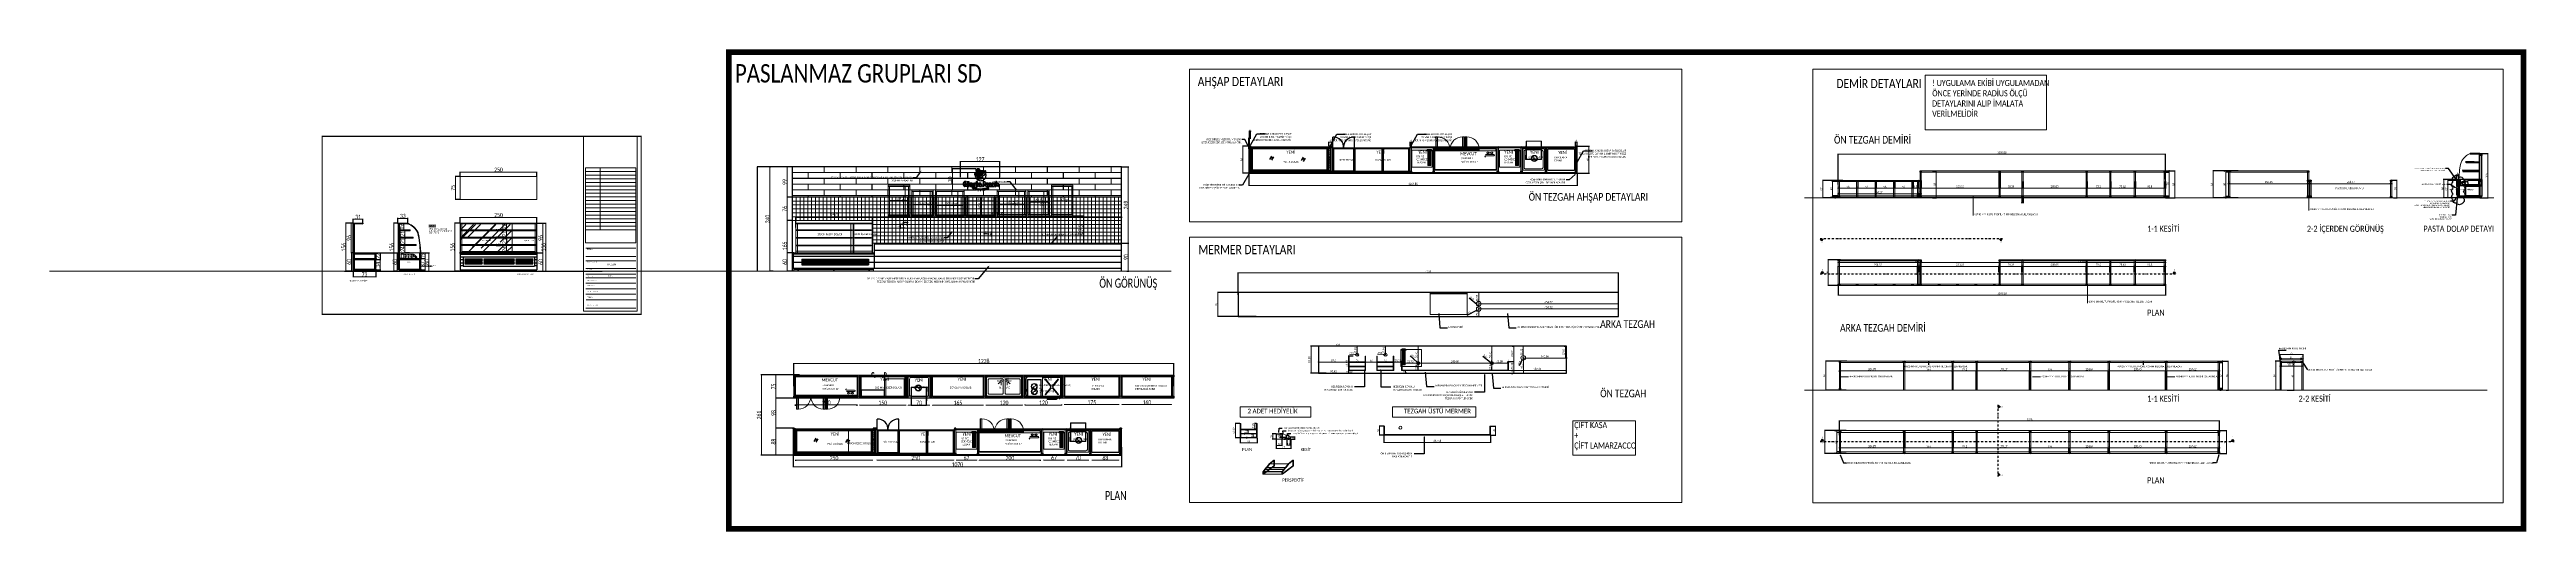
# Model space of a CAD drawing. Header units: millimetres. Extents: x 254888 to 263239, y -110593 to -105042.
# Drawn here: x 254888 to 262956, y -110593 to -109021 of the extents above; entities that cross this region are included whole.
import ezdxf
from ezdxf import colors
from ezdxf.entities.mleader import LeaderData, LeaderLine
from ezdxf.enums import TextEntityAlignment as Align
from ezdxf.math import Vec2, Vec3

# ---------------------------------------------------------------- set-up
doc = ezdxf.new("R2010")
doc.units = ezdxf.units.MM
doc.header["$PDMODE"] = 2
for name, pattern in [('CENTER', [50.8, 31.75, -6.35, 6.35, -6.35]), ('DASHDOT', [25.4, 12.7, -6.35, 0, -6.35]), ('DOT', [6.35, 0, -6.35])]:
    doc.linetypes.add(name, pattern=pattern)
doc.layers.get('0').update_dxf_attribs({"lineweight": 20})
for name, color, linetype, lineweight in [('ahsap', 34, 'Continuous', 25), ('ahsap gor', 24, 'Continuous', 20), ('ahsaparka', 28, 'Continuous', 20), ('ahsapkesit', 26, 'Continuous', 30), ('ahşap', 32, 'Continuous', 25), ('ahşap kesit', 30, 'Continuous', 30), ('alcıpan', 14, 'Continuous', 25), ('alçıpan', 12, 'Continuous', 20), ('CAM', 141, 'Continuous', 0), ('demir', 109, 'Continuous', 20), ('demir-1', 103, 'Continuous', 20), ('görünüş', 45, 'Continuous', 25), ('ince', 58, 'Continuous', 18), ('irem rev', 23, 'Continuous', 30), ('kaplama', 33, 'Continuous', 15), ('kesitçizgisi', 7, 'DASHDOT', 25), ('KP', 167, 'Continuous', 30), ('makineekipman', 156, 'Continuous', 20), ('mermer', 142, 'Continuous', 15), ('mutfak ekipmanları', 167, 'Continuous', 25), ('olcu', 251, 'Continuous', 20), ('PASLANMAZ', 19, 'Continuous', 18), ('paslanmaz-1', 29, 'Continuous', 25), ('seramik', 150, 'Continuous', 20), ('t_ahsap', 34, 'Continuous', 25), ('t_antet', 24, 'Continuous', 20), ('t_cam', 132, 'Continuous', 20), ('t_görünüş', 45, 'Continuous', 25), ('t_mermer', 155, 'Continuous', 20), ('t_olcu', 252, 'Continuous', 20), ('t_tarama', 253, 'Continuous', 5), ('t_tefriş', 31, 'Continuous', 20), ('t_yazı', 23, 'Continuous', 25), ('tarama', 137, 'Continuous', 15), ('text', 1, 'Continuous', 20), ('tezgahekipman', 146, 'Continuous', 20), ('ölçü', 251, 'Continuous', 5)]:
    doc.layers.add(name, color=color, linetype=linetype, lineweight=lineweight)
for name, color, linetype in [('OLCULENEDIRME', 210, 'Continuous'), ('PROFIL', 7, 'Continuous'), ('RI-OTHERS', 6, 'CENTER'), ('yazı', 11, 'Continuous')]:
    doc.layers.add(name, color=color, linetype=linetype)
doc.styles.add('antet', font='arial.ttf')
doc.styles.add('ARIALT', font='arial.ttf', dxfattribs={"height": 10})
doc.styles.add('ATU', font='GOTHIC.TTF', dxfattribs={"width": 0.8})
doc.styles.add('DC_TEXTSTYLE4', font='times.ttf', dxfattribs={"height": 0.2})
doc.styles.add('NESLİ', font='GOTHIC.TTF', dxfattribs={"height": 5})
doc.styles.add('SIMPLEX', font='SIMPLEX')
doc.styles.get("Standard").update_dxf_attribs({"font": 'times.ttf', "height": 12})
doc.styles.add('text2', font='calibri.ttf', dxfattribs={"width": 0.8})
doc.styles.add('Ölçü50', font='calibri.ttf', dxfattribs={"width": 0.7})
doc.dimstyles.new('olcu10', dxfattribs={"dimtxt": 14, "dimasz": 2, "dimexe": 1.25, "dimexo": 0.625, "dimgap": 0.5, "dimtad": 1, "dimdec": 1, "dimrnd": 0.5, "dimzin": 9, "dimtxsty": 'Ölçü50', "dimblk": 'ARCHTICK', "dimcen": 2, "dimclrd": 256, "dimclre": 256, "dimclrt": 6, "dimazin": 2, "dimtfac": 1, "dimtdec": 1, "dimtix": 1, "dimtmove": 0, "dimatfit": 3, "dimldrblk": 'ARCHTICK', "dimfxl": 1, "dimlwd": -1, "dimarcsym": 0})
doc.dimstyles.new('U_DIM_1_20', dxfattribs={"dimtxt": 6, "dimasz": 3, "dimexe": 3, "dimexo": 5, "dimgap": 1, "dimtad": 1, "dimdec": 1, "dimrnd": 0.5, "dimzin": 11, "dimtxsty": 'ATU', "dimblk": 'OBLIQUE', "dimcen": 1.5, "dimdle": 1.25, "dimclrd": 251, "dimclre": 251, "dimclrt": 1, "dimadec": 0, "dimazin": 0, "dimtfac": 1.25, "dimtdec": 1, "dimtix": 1, "dimtofl": 0, "dimtmove": 1, "dimatfit": 3, "dimldrblk": 'OBLIQUE', "dimfxl": 5, "dimtolj": 1, "dimtzin": 0, "dimarcsym": 0})
doc.dimstyles.new('ölçü10', dxfattribs={"dimtxt": 7, "dimasz": 2, "dimexe": 1.25, "dimexo": 0.625, "dimgap": 0.5, "dimtad": 1, "dimzin": 9, "dimtxsty": 'Ölçü50', "dimblk": 'ARCHTICK', "dimcen": 2, "dimclrd": 256, "dimclre": 256, "dimclrt": 1, "dimazin": 2, "dimtfac": 1, "dimtix": 1, "dimtmove": 0, "dimatfit": 3, "dimldrblk": 'ARCHTICK', "dimfxl": 1, "dimlwd": -1, "dimarcsym": 0})
pattern_1 = [(45, (-22217.945, 5244.4634), (-1.414213562, 1.414213562), []), (45, (-22217.845, 5244.4634), (-1.414213562, 1.414213562), [])]
pattern_2 = [(45, (-20733.717, 6163.8572), (-1.414213562, 1.414213562), []), (45, (-20733.617, 6163.8572), (-1.414213562, 1.414213562), [])]

# ---------------------------------------------------------------- blocks, each defined once
blk = doc.blocks.new('Cerceveler')
at = {"layer": 'ahsap gor', "elevation": 0}
for points in [[(144772.2, -39601.1), (144702.2, -39601.1), (144702.2, -39605.1), (144772.2, -39605.1)], [(144706.2, -39605.1), (144702.2, -39605.1), (144702.2, -39697.1), (144706.2, -39697.1)], [(144768.2, -39697.1), (144772.2, -39697.1), (144772.2, -39605.1), (144768.2, -39605.1)], [(145233.7, -39600.8), (145303.7, -39600.8), (145303.7, -39604.8), (145233.7, -39604.8)], [(145237.7, -39696.8), (145233.7, -39696.8), (145233.7, -39604.8), (145237.7, -39604.8)], [(145299.7, -39604.8), (145303.7, -39604.8), (145303.7, -39696.8), (145299.7, -39696.8)], [(144848.7, -39617.6), (144779.2, -39617.6), (144779.2, -39621.6), (144848.7, -39621.6)], [(144783.2, -39621.6), (144779.2, -39621.6), (144779.2, -39697.1), (144783.2, -39697.1)], [(144844.7, -39697.1), (144848.7, -39697.1), (144848.7, -39621.6), (144844.7, -39621.6)], [(144949.2, -39617.6), (144855.7, -39617.6), (144855.7, -39621.6), (144949.2, -39621.6)], [(144859.7, -39621.6), (144855.7, -39621.6), (144855.7, -39697.1), (144859.7, -39697.1)], [(144945.2, -39697.1), (144949.2, -39697.1), (144949.2, -39621.6), (144945.2, -39621.6)], [(145049.7, -39635.5), (144956.2, -39635.5), (144956.2, -39639.5), (145049.7, -39639.5)], [(144960.2, -39639.5), (144956.2, -39639.5), (144956.2, -39697), (144960.2, -39697)], [(145045.7, -39697), (145049.7, -39697), (145049.7, -39639.5), (145045.7, -39639.5)], [(145056.7, -39617.3), (145150.2, -39617.3), (145150.2, -39621.3), (145056.7, -39621.3)], [(145060.7, -39696.8), (145056.7, -39696.8), (145056.7, -39621.3), (145060.7, -39621.3)], [(145146.2, -39621.3), (145150.2, -39621.3), (145150.2, -39696.8), (145146.2, -39696.8)], [(145157.2, -39617.3), (145226.7, -39617.3), (145226.7, -39621.3), (145157.2, -39621.3)], [(145161.2, -39696.8), (145157.2, -39696.8), (145157.2, -39621.3), (145161.2, -39621.3)], [(145222.7, -39621.3), (145226.7, -39621.3), (145226.7, -39696.8), (145222.7, -39696.8)], [(144772.2, -39697.1), (144702.2, -39697.1), (144702.2, -39701.1), (144772.2, -39701.1)], [(144848.7, -39697.1), (144779.2, -39697.1), (144779.2, -39701.1), (144848.7, -39701.1)], [(144949.2, -39697.1), (144855.7, -39697.1), (144855.7, -39701.1), (144949.2, -39701.1)], [(145049.7, -39697), (144956.2, -39697), (144956.2, -39701), (145049.7, -39701)], [(145056.7, -39696.8), (145150.2, -39696.8), (145150.2, -39700.8), (145056.7, -39700.8)], [(145157.2, -39696.8), (145226.7, -39696.8), (145226.7, -39700.8), (145157.2, -39700.8)], [(145233.7, -39696.8), (145303.7, -39696.8), (145303.7, -39700.8), (145233.7, -39700.8)]]:
    blk.add_lwpolyline(points, close=True, dxfattribs=at)
blk = doc.blocks.new('_ArchTick')
at = {"color": 0, "linetype": 'ByBlock', "const_width": 0.15}
blk.add_lwpolyline([(-0.5, -0.5), (0.5, 0.5)], dxfattribs=at)
blk = doc.blocks.new('*D37')
at = {"layer": 'DEFPOINTS', "color": 0, "transparency": 16777216}
for p in [(225399.3, -129095.4), (225461.3, -129095.4), (225461.3, -129095.4)]:
    blk.add_point(p, dxfattribs=at)
at = {"layer": 'ölçü', "lineweight": -2, "transparency": 16777216}
for p, q in [((225399.3, -129094.7), (225399.3, -129094.1)), ((225461.3, -129094.7), (225461.3, -129094.1))]:
    blk.add_line(p, q, dxfattribs=at)
at = {"layer": 'ölçü', "transparency": 16777216}
blk.add_line((225399.3, -129095.4), (225461.3, -129095.4), dxfattribs=at)
at = {"layer": 'ölçü', "transparency": 16777216, "xscale": 2, "yscale": 2, "zscale": 2, "rotation": 180}
blk.add_blockref('_ArchTick', (225399.3, -129095.4), dxfattribs=at)
at = {"layer": 'ölçü', "transparency": 16777216, "xscale": 2, "yscale": 2, "zscale": 2}
blk.add_blockref('_ArchTick', (225461.3, -129095.4), dxfattribs=at)
at = {"layer": 'ölçü', "color": 6, "transparency": 16777216, "insert": (225430.3, -129090.2), "char_height": 9, "attachment_point": 5, "style": 'Ölçü50'}
blk.add_mtext('62', dxfattribs=at)
blk = doc.blocks.new('*D24')
at = {"layer": 'DEFPOINTS', "color": 0, "transparency": 16777216}
for p in [(225443.5, -129049.4), (225443.5, -129141.4), (225450.5, -129141.4)]:
    blk.add_point(p, dxfattribs=at)
at = {"layer": 'ölçü', "lineweight": -2, "transparency": 16777216}
for p, q in [((225444.1, -129049.4), (225451.8, -129049.4)), ((225444.1, -129141.4), (225451.8, -129141.4))]:
    blk.add_line(p, q, dxfattribs=at)
at = {"layer": 'ölçü', "transparency": 16777216}
blk.add_line((225450.5, -129049.4), (225450.5, -129141.4), dxfattribs=at)
at = {"layer": 'ölçü', "transparency": 16777216, "xscale": 2, "yscale": 2, "zscale": 2}
for p, rotation in [((225450.5, -129049.4), 90), ((225450.5, -129141.4), 270)]:
    blk.add_blockref('_ArchTick', p, dxfattribs=dict(at, rotation=rotation))
at = {"layer": 'ölçü', "color": 6, "transparency": 16777216, "insert": (225445.4, -129095.4), "char_height": 9, "attachment_point": 5, "rotation": 90, "style": 'Ölçü50'}
blk.add_mtext('92', dxfattribs=at)
blk = doc.blocks.new('*D25')
at = {"layer": 'DEFPOINTS', "color": 0, "transparency": 16777216}
for p in [(225476.3, -129105.1), (225537.8, -129108.4), (225537.8, -129108.4)]:
    blk.add_point(p, dxfattribs=at)
at = {"layer": 'ölçü', "lineweight": -2, "transparency": 16777216}
for p, q in [((225476.3, -129105.7), (225476.3, -129109.7)), ((225537.8, -129107.8), (225537.8, -129107.2))]:
    blk.add_line(p, q, dxfattribs=at)
at = {"layer": 'ölçü', "transparency": 16777216}
blk.add_line((225476.3, -129108.4), (225537.8, -129108.4), dxfattribs=at)
at = {"layer": 'ölçü', "transparency": 16777216, "xscale": 2, "yscale": 2, "zscale": 2, "rotation": 180}
blk.add_blockref('_ArchTick', (225476.3, -129108.4), dxfattribs=at)
at = {"layer": 'ölçü', "transparency": 16777216, "xscale": 2, "yscale": 2, "zscale": 2}
blk.add_blockref('_ArchTick', (225537.8, -129108.4), dxfattribs=at)
at = {"layer": 'ölçü', "color": 6, "transparency": 16777216, "insert": (225507.1, -129102.4), "char_height": 9, "attachment_point": 5, "style": 'Ölçü50'}
blk.add_mtext('61,5', dxfattribs=at)
blk = doc.blocks.new('*D26')
at = {"layer": 'DEFPOINTS', "color": 0, "transparency": 16777216}
for p in [(225526.8, -129065.9), (225526.8, -129141.4), (225531.4, -129141.4)]:
    blk.add_point(p, dxfattribs=at)
at = {"layer": 'ölçü', "lineweight": -2, "transparency": 16777216}
for p, q in [((225527.4, -129065.9), (225532.7, -129065.9)), ((225527.4, -129141.4), (225532.7, -129141.4))]:
    blk.add_line(p, q, dxfattribs=at)
at = {"layer": 'ölçü', "transparency": 16777216}
blk.add_line((225531.4, -129065.9), (225531.4, -129141.4), dxfattribs=at)
at = {"layer": 'ölçü', "transparency": 16777216, "xscale": 2, "yscale": 2, "zscale": 2}
for p, rotation in [((225531.4, -129065.9), 90), ((225531.4, -129141.4), 270)]:
    blk.add_blockref('_ArchTick', p, dxfattribs=dict(at, rotation=rotation))
at = {"layer": 'ölçü', "color": 6, "transparency": 16777216, "insert": (225525.4, -129103.6), "char_height": 9, "attachment_point": 5, "rotation": 90, "style": 'Ölçü50'}
blk.add_mtext('75,5', dxfattribs=at)
blk = doc.blocks.new('*D27')
at = {"layer": 'DEFPOINTS', "color": 0, "transparency": 16777216}
for p in [(225552.8, -129110.1), (225638.3, -129103.6), (225638.3, -129111.4)]:
    blk.add_point(p, dxfattribs=at)
at = {"layer": 'ölçü', "lineweight": -2, "transparency": 16777216}
for p, q in [((225552.8, -129110.7), (225552.8, -129112.7)), ((225638.3, -129104.2), (225638.3, -129112.7))]:
    blk.add_line(p, q, dxfattribs=at)
at = {"layer": 'ölçü', "transparency": 16777216}
blk.add_line((225552.8, -129111.4), (225638.3, -129111.4), dxfattribs=at)
at = {"layer": 'ölçü', "transparency": 16777216, "xscale": 2, "yscale": 2, "zscale": 2, "rotation": 180}
blk.add_blockref('_ArchTick', (225552.8, -129111.4), dxfattribs=at)
at = {"layer": 'ölçü', "transparency": 16777216, "xscale": 2, "yscale": 2, "zscale": 2}
blk.add_blockref('_ArchTick', (225638.3, -129111.4), dxfattribs=at)
at = {"layer": 'ölçü', "color": 6, "transparency": 16777216, "insert": (225595.6, -129105.4), "char_height": 9, "attachment_point": 5, "style": 'Ölçü50'}
blk.add_mtext('85,5', dxfattribs=at)
blk = doc.blocks.new('*D28')
at = {"layer": 'DEFPOINTS', "color": 0, "transparency": 16777216}
for p in [(225607, -129065.9), (225610, -129141.4), (225621.7, -129141.4)]:
    blk.add_point(p, dxfattribs=at)
at = {"layer": 'ölçü', "lineweight": -2, "transparency": 16777216}
for p, q in [((225607.6, -129065.9), (225623, -129065.9)), ((225610.6, -129141.4), (225623, -129141.4))]:
    blk.add_line(p, q, dxfattribs=at)
at = {"layer": 'ölçü', "transparency": 16777216}
blk.add_line((225621.7, -129065.9), (225621.7, -129141.4), dxfattribs=at)
at = {"layer": 'ölçü', "transparency": 16777216, "xscale": 2, "yscale": 2, "zscale": 2}
for p, rotation in [((225621.7, -129065.9), 90), ((225621.7, -129141.4), 270)]:
    blk.add_blockref('_ArchTick', p, dxfattribs=dict(at, rotation=rotation))
at = {"layer": 'ölçü', "color": 6, "transparency": 16777216, "insert": (225615.7, -129103.6), "char_height": 9, "attachment_point": 5, "rotation": 90, "style": 'Ölçü50'}
blk.add_mtext('75,5', dxfattribs=at)
blk = doc.blocks.new('*D29')
at = {"layer": 'DEFPOINTS', "color": 0, "transparency": 16777216}
for p in [(225687.9, -129083.7), (225689.6, -129141.2), (225699, -129141.2)]:
    blk.add_point(p, dxfattribs=at)
at = {"layer": 'ölçü', "lineweight": -2, "transparency": 16777216}
for p, q in [((225688.6, -129083.7), (225700.2, -129083.7)), ((225690.2, -129141.2), (225700.2, -129141.2))]:
    blk.add_line(p, q, dxfattribs=at)
at = {"layer": 'ölçü', "transparency": 16777216}
blk.add_line((225699, -129083.7), (225699, -129141.2), dxfattribs=at)
at = {"layer": 'ölçü', "transparency": 16777216, "xscale": 2, "yscale": 2, "zscale": 2}
for p, rotation in [((225699, -129083.7), 90), ((225699, -129141.2), 270)]:
    blk.add_blockref('_ArchTick', p, dxfattribs=dict(at, rotation=rotation))
at = {"layer": 'ölçü', "color": 6, "transparency": 16777216, "insert": (225693, -129112.5), "char_height": 9, "attachment_point": 5, "rotation": 90, "style": 'Ölçü50'}
blk.add_mtext('57,5', dxfattribs=at)
blk = doc.blocks.new('*D30')
at = {"layer": 'DEFPOINTS', "color": 0, "transparency": 16777216}
for p in [(225653.3, -129105.8), (225738.8, -129096.1), (225738.8, -129107.1)]:
    blk.add_point(p, dxfattribs=at)
at = {"layer": 'ölçü', "lineweight": -2, "transparency": 16777216}
for p, q in [((225653.3, -129105.2), (225653.3, -129094.8)), ((225738.8, -129106.5), (225738.8, -129094.8))]:
    blk.add_line(p, q, dxfattribs=at)
at = {"layer": 'ölçü', "transparency": 16777216}
blk.add_line((225653.3, -129096.1), (225738.8, -129096.1), dxfattribs=at)
at = {"layer": 'ölçü', "transparency": 16777216, "xscale": 2, "yscale": 2, "zscale": 2, "rotation": 180}
blk.add_blockref('_ArchTick', (225653.3, -129096.1), dxfattribs=at)
at = {"layer": 'ölçü', "transparency": 16777216, "xscale": 2, "yscale": 2, "zscale": 2}
blk.add_blockref('_ArchTick', (225738.8, -129096.1), dxfattribs=at)
at = {"layer": 'ölçü', "color": 6, "transparency": 16777216, "insert": (225696.1, -129090), "char_height": 9, "attachment_point": 5, "style": 'Ölçü50'}
blk.add_mtext('85,5', dxfattribs=at)
blk = doc.blocks.new('*D31')
at = {"layer": 'DEFPOINTS', "color": 0, "transparency": 16777216}
for p in [(225753.8, -129099.1), (225839.3, -129103.3), (225839.3, -129106.7)]:
    blk.add_point(p, dxfattribs=at)
at = {"layer": 'ölçü', "lineweight": -2, "transparency": 16777216}
for p, q in [((225753.8, -129099.7), (225753.8, -129108)), ((225839.3, -129103.9), (225839.3, -129108))]:
    blk.add_line(p, q, dxfattribs=at)
at = {"layer": 'ölçü', "transparency": 16777216}
blk.add_line((225753.8, -129106.7), (225839.3, -129106.7), dxfattribs=at)
at = {"layer": 'ölçü', "transparency": 16777216, "xscale": 2, "yscale": 2, "zscale": 2, "rotation": 180}
blk.add_blockref('_ArchTick', (225753.8, -129106.7), dxfattribs=at)
at = {"layer": 'ölçü', "transparency": 16777216, "xscale": 2, "yscale": 2, "zscale": 2}
blk.add_blockref('_ArchTick', (225839.3, -129106.7), dxfattribs=at)
at = {"layer": 'ölçü', "color": 6, "transparency": 16777216, "insert": (225796.6, -129100.7), "char_height": 9, "attachment_point": 5, "style": 'Ölçü50'}
blk.add_mtext('85,5', dxfattribs=at)
blk = doc.blocks.new('*D32')
at = {"layer": 'DEFPOINTS', "color": 0, "transparency": 16777216}
for p in [(225801.7, -129065.5), (225812.7, -129141), (225820, -129141)]:
    blk.add_point(p, dxfattribs=at)
at = {"layer": 'ölçü', "lineweight": -2, "transparency": 16777216}
for p, q in [((225802.3, -129065.5), (225821.3, -129065.5)), ((225813.3, -129141), (225821.3, -129141))]:
    blk.add_line(p, q, dxfattribs=at)
at = {"layer": 'ölçü', "transparency": 16777216}
blk.add_line((225820, -129065.5), (225820, -129141), dxfattribs=at)
at = {"layer": 'ölçü', "transparency": 16777216, "xscale": 2, "yscale": 2, "zscale": 2}
for p, rotation in [((225820, -129065.5), 90), ((225820, -129141), 270)]:
    blk.add_blockref('_ArchTick', p, dxfattribs=dict(at, rotation=rotation))
at = {"layer": 'ölçü', "color": 6, "transparency": 16777216, "insert": (225814, -129103.3), "char_height": 9, "attachment_point": 5, "rotation": 90, "style": 'Ölçü50'}
blk.add_mtext('75,5', dxfattribs=at)
blk = doc.blocks.new('*D33')
at = {"layer": 'DEFPOINTS', "color": 0, "transparency": 16777216}
for p in [(225854.3, -129101.7), (225915.8, -129100.4), (225915.8, -129103.3)]:
    blk.add_point(p, dxfattribs=at)
at = {"layer": 'ölçü', "lineweight": -2, "transparency": 16777216}
for p, q in [((225854.3, -129101.1), (225854.3, -129099.2)), ((225915.8, -129102.6), (225915.8, -129099.2))]:
    blk.add_line(p, q, dxfattribs=at)
at = {"layer": 'ölçü', "transparency": 16777216}
blk.add_line((225854.3, -129100.4), (225915.8, -129100.4), dxfattribs=at)
at = {"layer": 'ölçü', "transparency": 16777216, "xscale": 2, "yscale": 2, "zscale": 2, "rotation": 180}
blk.add_blockref('_ArchTick', (225854.3, -129100.4), dxfattribs=at)
at = {"layer": 'ölçü', "transparency": 16777216, "xscale": 2, "yscale": 2, "zscale": 2}
blk.add_blockref('_ArchTick', (225915.8, -129100.4), dxfattribs=at)
at = {"layer": 'ölçü', "color": 6, "transparency": 16777216, "insert": (225885.1, -129094.4), "char_height": 9, "attachment_point": 5, "style": 'Ölçü50'}
blk.add_mtext('61,5', dxfattribs=at)
blk = doc.blocks.new('*D34')
at = {"layer": 'DEFPOINTS', "color": 0, "transparency": 16777216}
for p in [(225888, -129065.5), (225885.1, -129141), (225902.3, -129141)]:
    blk.add_point(p, dxfattribs=at)
at = {"layer": 'ölçü', "lineweight": -2, "transparency": 16777216}
for p, q in [((225888.6, -129065.5), (225903.6, -129065.5)), ((225885.7, -129141), (225903.6, -129141))]:
    blk.add_line(p, q, dxfattribs=at)
at = {"layer": 'ölçü', "transparency": 16777216}
blk.add_line((225902.3, -129065.5), (225902.3, -129141), dxfattribs=at)
at = {"layer": 'ölçü', "transparency": 16777216, "xscale": 2, "yscale": 2, "zscale": 2}
for p, rotation in [((225902.3, -129065.5), 90), ((225902.3, -129141), 270)]:
    blk.add_blockref('_ArchTick', p, dxfattribs=dict(at, rotation=rotation))
at = {"layer": 'ölçü', "color": 6, "transparency": 16777216, "insert": (225896.3, -129103.3), "char_height": 9, "attachment_point": 5, "rotation": 90, "style": 'Ölçü50'}
blk.add_mtext('75,5', dxfattribs=at)
blk = doc.blocks.new('*D35')
at = {"layer": 'DEFPOINTS', "color": 0, "transparency": 16777216}
for p in [(225930.9, -129098.8), (225992.9, -129096.4), (225992.9, -129101.1)]:
    blk.add_point(p, dxfattribs=at)
at = {"layer": 'ölçü', "lineweight": -2, "transparency": 16777216}
for p, q in [((225930.9, -129098.1), (225930.9, -129095.2)), ((225992.9, -129100.5), (225992.9, -129095.2))]:
    blk.add_line(p, q, dxfattribs=at)
at = {"layer": 'ölçü', "transparency": 16777216}
blk.add_line((225930.9, -129096.4), (225992.9, -129096.4), dxfattribs=at)
at = {"layer": 'ölçü', "transparency": 16777216, "xscale": 2, "yscale": 2, "zscale": 2, "rotation": 180}
blk.add_blockref('_ArchTick', (225930.9, -129096.4), dxfattribs=at)
at = {"layer": 'ölçü', "transparency": 16777216, "xscale": 2, "yscale": 2, "zscale": 2}
blk.add_blockref('_ArchTick', (225992.9, -129096.4), dxfattribs=at)
at = {"layer": 'ölçü', "color": 6, "transparency": 16777216, "insert": (225961.9, -129091.3), "char_height": 9, "attachment_point": 5, "style": 'Ölçü50'}
blk.add_mtext('62', dxfattribs=at)
blk = doc.blocks.new('*D36')
at = {"layer": 'DEFPOINTS', "color": 0, "transparency": 16777216}
for p in [(225961.9, -129049), (225970.9, -129141), (225982.3, -129141)]:
    blk.add_point(p, dxfattribs=at)
at = {"layer": 'ölçü', "lineweight": -2, "transparency": 16777216}
for p, q in [((225962.5, -129049), (225983.5, -129049)), ((225971.5, -129141), (225983.5, -129141))]:
    blk.add_line(p, q, dxfattribs=at)
at = {"layer": 'ölçü', "transparency": 16777216}
blk.add_line((225982.3, -129049), (225982.3, -129141), dxfattribs=at)
at = {"layer": 'ölçü', "transparency": 16777216, "xscale": 2, "yscale": 2, "zscale": 2}
for p, rotation in [((225982.3, -129049), 90), ((225982.3, -129141), 270)]:
    blk.add_blockref('_ArchTick', p, dxfattribs=dict(at, rotation=rotation))
at = {"layer": 'ölçü', "color": 6, "transparency": 16777216, "insert": (225977.2, -129095), "char_height": 9, "attachment_point": 5, "rotation": 90, "style": 'Ölçü50'}
blk.add_mtext('92', dxfattribs=at)
blk = doc.blocks.new('fdg')
at = {"layer": 'KP'}
blk.add_lwpolyline([(249315.5, -96506), (249319.5, -96506), (249319.5, -96510), (249315.5, -96510), (249315.5, -96506), (249319.5, -96510), (249319.5, -96506), (249315.5, -96510)], dxfattribs=at)
blk = doc.blocks.new('60lik')
at = {"layer": 'KP'}
blk.add_lwpolyline([(260700.2, -106004.3), (260704.2, -106004.3), (260704.2, -106010.3), (260700.2, -106010.3), (260700.2, -106004.3), (260704.2, -106010.3), (260704.2, -106004.3), (260700.2, -106010.3)], dxfattribs=at)
blk = doc.blocks.new('ADF')
at = {"layer": 'ahsap', "ltscale": 50}
for p, q in [((259780.9, -105638.1, 0), (259780.9, -105601.7, 0)), ((259850.9, -105638.1, 0), (259850.9, -105601.7, 0)), ((259782.9, -105638.1, 0), (259782.9, -105711.1, 0)), ((259848.9, -105640.1, 0), (259782.9, -105640.1, 0)), ((259815.9, -105640.1, 0), (259815.9, -105638.1, 0)), ((259848.9, -105711.1, 0), (259848.9, -105638.1, 0)), ((259852.9, -105638.1, 0), (259852.9, -105713.1, 0)), ((260028.9, -105640.1, 0), (259852.9, -105640.1, 0)), ((259940.9, -105640.1, 0), (259940.9, -105713.1, 0)), ((259942.9, -105638.1, 0), (259942.9, -105713.1, 0)), ((259944.9, -105640.1, 0), (259944.9, -105713.1, 0)), ((260028.9, -105713.1, 0), (260028.9, -105638.1, 0)), ((259782.9, -105711.1, 0), (259848.9, -105711.1, 0))]:
    blk.add_line(p, q, dxfattribs=at)
at = {"layer": 'ahsap', "ltscale": 50, "elevation": 0}
for points in [[(259780.9, -105713.1), (259850.9, -105713.1), (259850.9, -105638.1), (259780.9, -105638.1)], [(259850.9, -105638.1), (259850.9, -105713.1), (260030.9, -105713.1), (260030.9, -105638.1)]]:
    blk.add_lwpolyline(points, close=True, dxfattribs=at)
at = {"layer": 'ahsap', "ltscale": 50}
for centre, radius, start, end in [((259782.5, -105635.1, 0), 33.5, 354.88326, 92.76777), ((259848.3, -105634.1, 0), 32.6, 85.32961, 187.01935)]:
    blk.add_arc(centre, radius, start, end, dxfattribs=at)
at = {"layer": 'yazı', "char_height": 6, "attachment_point": 7, "style": 'text2'}
for s, insert in [('NÖTR TEZGAH', (259799.9, -105679)), ('KASA DOLABI', (259920.2, -105679))]:
    blk.add_mtext_dynamic_manual_height_columns(s, width=527.008, gutter_width=12.5, heights=[0], dxfattribs=dict(at, insert=insert))
blk = doc.blocks.new('qqq')
at = {"layer": 'makineekipman'}
for p, q in [((242472.8, -92704.3, 0), (242472.8, -92756.6, 0)), ((242475.8, -92704.3, 0), (242475.8, -92756.6, 0)), ((242478.8, -92704.3, 0), (242478.8, -92756.6, 0)), ((242467.2, -92708.6, 0), (242485.2, -92708.6, 0))]:
    blk.add_line(p, q, dxfattribs=at)
at = {"layer": 'makineekipman', "extrusion": (-1.12909e-08, 1.39832e-08, 1), "elevation": 0}
for points in [[(242468.8, -92704.6), (242482.8, -92704.6), (242482.8, -92706.6), (242468.8, -92706.6)], [(242470.8, -92704.3), (242480.7, -92704.3), (242480.7, -92756.6), (242470.8, -92756.6)]]:
    blk.add_lwpolyline(points, close=True, dxfattribs=at)
at = {"layer": 'makineekipman', "extrusion": (6.3311e-09, 1.52846e-08, 1), "elevation": 0}
blk.add_lwpolyline([(242418.2, -92761.6), (242485.2, -92761.6), (242485.2, -92706.6), (242418.2, -92706.6)], dxfattribs=at)
at = {"layer": 'makineekipman', "elevation": 0}
for points in [[(242418.2, -92761.6), (242418.2, -92706.6)], [(242485.2, -92761.6), (242485.2, -92752.1)]]:
    blk.add_lwpolyline(points, dxfattribs=at)
at = {"layer": 'makineekipman', "extrusion": (6.3311e-09, 1.52846e-08, 1), "elevation": 0, "flags": 128}
blk.add_lwpolyline([(242485.2, -92706.6), (242467.2, -92706.6), (242467.2, -92708.6), (242467.2, -92706.6), (242485.2, -92706.6), (242485.2, -92708.6)], close=True, dxfattribs=at)
blk = doc.blocks.new('PD')
at = {"layer": 'mutfak ekipmanları'}
for p, q in [((259693.1, -106262.8), (259443, -106262.8)), ((259443, -106262.8), (259443, -106337.8)), ((259443, -106337.8), (259693.1, -106337.8)), ((259690.1, -106264.8), (259446, -106264.8)), ((259446, -106264.8), (259446, -106337.8)), ((259446, -106333.8), (259690.1, -106333.8)), ((259503.4, -106299.9), (259510, -106288.9)), ((259511.4, -106292.8), (259508.8, -106297.3)), ((259510.1, -106302.4), (259516.7, -106291.5)), ((259606.6, -106303.4), (259613.2, -106292.5)), ((259614.6, -106296.4), (259612, -106300.8)), ((259613.3, -106306), (259619.9, -106295)), ((259690.1, -106337.8), (259690.1, -106264.8)), ((259693.1, -106337.8), (259693.1, -106262.8))]:
    blk.add_line(p, q, dxfattribs=at)
at = {"layer": 'yazı', "insert": (259546.3, -106304.3, 0), "char_height": 6, "attachment_point": 1, "style": 'text2'}
blk.add_mtext_dynamic_manual_height_columns('PASTA DOLABI', width=527.008, gutter_width=12.5, heights=[0], dxfattribs=at)
blk = doc.blocks.new('çöpsıyırma')
at = {"layer": 'makineekipman', "extrusion": (1.73341e-08, 6.73534e-11, 1)}
h = blk.add_hatch(color=256, dxfattribs=at)
edge = h.paths.add_edge_path(flags=17)
edge.add_arc((31.8, -38.2), 8.5, 0, 360)
edge = h.paths.add_edge_path()
edge.add_arc((31.8, -38.2), 10, 0, 360)
edge = h.paths.add_edge_path(flags=16)
edge.add_arc((31.8, -33.9), 4.25, 90, 270)
blk.add_lwpolyline([(69, 0), (-1, 0), (-1, -70), (69, -70)], close=True, dxfattribs=at)
blk.add_lwpolyline([(60, -4), (9, -4, 0.375011), (3, -9), (3, -61, 0.375011), (9, -66), (60, -66, 0.414214), (65, -61), (65, -9, 0.414214)], format="xyb", close=True, dxfattribs=at)
at = {"layer": 'makineekipman', "extrusion": (1.73341e-08, 6.73534e-11, 1), "elevation": 0}
for points in [[(60.5, -35.2), (58.5, -95.2), (8.5, -95.2), (8.5, -35.2)], [(57.5, -36.2), (57.5, -94.2), (9.5, -94.2), (9.5, -36.2)]]:
    blk.add_lwpolyline(points, close=True, dxfattribs=at)
at = {"layer": 'makineekipman', "extrusion": (1.73341e-08, 6.73534e-11, 1)}
for radius in [10, 8.5]:
    blk.add_circle((31.8, -38.2), radius, dxfattribs=at)
for centre, start, end in [((31.8, -33.9), 90, 270), ((31.8, -42.4), 270, 90)]:
    blk.add_arc(centre, 4.25, start, end, dxfattribs=at)
blk = doc.blocks.new('*D39')
at = {"layer": 'DEFPOINTS', "color": 0, "transparency": 16777216}
for p in [(257312.7, -109684.1, 0), (257290.1, -109744.1), (257311.9, -109744.1, 0)]:
    blk.add_point(p, dxfattribs=at)
at = {"layer": 'ölçü', "lineweight": -2, "transparency": 16777216}
for p, q in [((257312.1, -109684.1), (257288.9, -109684.1)), ((257311.3, -109744.1), (257288.9, -109744.1))]:
    blk.add_line(p, q, dxfattribs=at)
at = {"layer": 'ölçü', "transparency": 16777216}
blk.add_line((257290.1, -109684.1), (257290.1, -109744.1), dxfattribs=at)
at = {"layer": 'ölçü', "transparency": 16777216, "xscale": 2, "yscale": 2, "zscale": 2}
for p, rotation in [((257290.1, -109684.1), 90), ((257290.1, -109744.1), 270)]:
    blk.add_blockref('_ArchTick', p, dxfattribs=dict(at, rotation=rotation))
at = {"layer": 'ölçü', "color": 6, "transparency": 16777216, "insert": (257282.4, -109714.1), "char_height": 14, "attachment_point": 5, "rotation": 90, "style": 'Ölçü50'}
blk.add_mtext('60', dxfattribs=at)
blk = doc.blocks.new('*D40')
at = {"layer": 'DEFPOINTS', "color": 0, "transparency": 16777216}
for p in [(257290.1, -109579.2), (257307.3, -109579.2), (257311.9, -109744.1, 0)]:
    blk.add_point(p, dxfattribs=at)
at = {"layer": 'ölçü', "lineweight": -2, "transparency": 16777216}
for p, q in [((257306.6, -109579.2), (257288.9, -109579.2)), ((257311.3, -109744.1), (257288.9, -109744.1))]:
    blk.add_line(p, q, dxfattribs=at)
at = {"layer": 'ölçü', "transparency": 16777216}
blk.add_line((257290.1, -109744.1), (257290.1, -109579.2), dxfattribs=at)
at = {"layer": 'ölçü', "transparency": 16777216, "xscale": 2, "yscale": 2, "zscale": 2}
for p, rotation in [((257290.1, -109579.2), 90), ((257290.1, -109744.1), 270)]:
    blk.add_blockref('_ArchTick', p, dxfattribs=dict(at, rotation=rotation))
at = {"layer": 'ölçü', "color": 6, "transparency": 16777216, "insert": (257282.4, -109661.6), "char_height": 14, "attachment_point": 5, "rotation": 90, "style": 'Ölçü50'}
blk.add_mtext('165', dxfattribs=at)
blk = doc.blocks.new('*D41')
at = {"layer": 'DEFPOINTS', "color": 0, "transparency": 16777216}
for p in [(257290.1, -109503.1), (257307.3, -109503.1, 0), (257307.3, -109579.2)]:
    blk.add_point(p, dxfattribs=at)
at = {"layer": 'ölçü', "lineweight": -2, "transparency": 16777216}
for p, q in [((257306.6, -109503.1), (257288.9, -109503.1)), ((257306.6, -109579.2), (257288.9, -109579.2))]:
    blk.add_line(p, q, dxfattribs=at)
at = {"layer": 'ölçü', "transparency": 16777216}
blk.add_line((257290.1, -109579.2), (257290.1, -109503.1), dxfattribs=at)
at = {"layer": 'ölçü', "transparency": 16777216, "xscale": 2, "yscale": 2, "zscale": 2}
for p, rotation in [((257290.1, -109503.1), 90), ((257290.1, -109579.2), 270)]:
    blk.add_blockref('_ArchTick', p, dxfattribs=dict(at, rotation=rotation))
at = {"layer": 'ölçü', "color": 6, "transparency": 16777216, "insert": (257282.4, -109541.1), "char_height": 14, "attachment_point": 5, "rotation": 90, "style": 'Ölçü50'}
blk.add_mtext('76', dxfattribs=at)
blk = doc.blocks.new('*D42')
at = {"layer": 'DEFPOINTS', "color": 0, "transparency": 16777216}
for p in [(257290.1, -109404.1), (257307.3, -109404.1), (257307.3, -109503.1, 0)]:
    blk.add_point(p, dxfattribs=at)
at = {"layer": 'ölçü', "lineweight": -2, "transparency": 16777216}
for p, q in [((257306.6, -109404.1), (257288.9, -109404.1)), ((257306.6, -109503.1), (257288.9, -109503.1))]:
    blk.add_line(p, q, dxfattribs=at)
at = {"layer": 'ölçü', "transparency": 16777216}
blk.add_line((257290.1, -109503.1), (257290.1, -109404.1), dxfattribs=at)
at = {"layer": 'ölçü', "transparency": 16777216, "xscale": 2, "yscale": 2, "zscale": 2}
for p, rotation in [((257290.1, -109404.1), 90), ((257290.1, -109503.1), 270)]:
    blk.add_blockref('_ArchTick', p, dxfattribs=dict(at, rotation=rotation))
at = {"layer": 'ölçü', "color": 6, "transparency": 16777216, "insert": (257282.4, -109453.6), "char_height": 14, "attachment_point": 5, "rotation": 90, "style": 'Ölçü50'}
blk.add_mtext('99', dxfattribs=at)
blk = doc.blocks.new('*D43')
at = {"layer": 'DEFPOINTS', "color": 0, "transparency": 16777216}
for p in [(257318.1, -109602.6, 0), (257568.1, -109569.2), (257568.1, -109607.8, 0)]:
    blk.add_point(p, dxfattribs=at)
at = {"layer": 'ölçü', "lineweight": -2, "transparency": 16777216}
for p, q in [((257318.1, -109602), (257318.1, -109568)), ((257568.1, -109607.2), (257568.1, -109568))]:
    blk.add_line(p, q, dxfattribs=at)
at = {"layer": 'ölçü', "transparency": 16777216}
blk.add_line((257318.1, -109569.2), (257568.1, -109569.2), dxfattribs=at)
at = {"layer": 'ölçü', "transparency": 16777216, "xscale": 2, "yscale": 2, "zscale": 2, "rotation": 180}
blk.add_blockref('_ArchTick', (257318.1, -109569.2), dxfattribs=at)
at = {"layer": 'ölçü', "transparency": 16777216, "xscale": 2, "yscale": 2, "zscale": 2}
blk.add_blockref('_ArchTick', (257568.1, -109569.2), dxfattribs=at)
at = {"layer": 'ölçü', "color": 6, "transparency": 16777216, "insert": (257443.1, -109561.6), "char_height": 14, "attachment_point": 5, "style": 'Ölçü50'}
blk.add_mtext('250', dxfattribs=at)
blk = doc.blocks.new('*D44')
at = {"layer": 'DEFPOINTS', "color": 0, "transparency": 16777216}
for p in [(258379.8, -109566.7), (257568.1, -109607.8, 0), (258379.8, -109569.2)]:
    blk.add_point(p, dxfattribs=at)
at = {"layer": 'ölçü', "lineweight": -2, "transparency": 16777216}
for p, q in [((258379.8, -109567.3), (258379.8, -109570.5)), ((257568.1, -109607.2), (257568.1, -109568))]:
    blk.add_line(p, q, dxfattribs=at)
at = {"layer": 'ölçü', "transparency": 16777216}
blk.add_line((257568.1, -109569.2), (258379.8, -109569.2), dxfattribs=at)
at = {"layer": 'ölçü', "transparency": 16777216, "xscale": 2, "yscale": 2, "zscale": 2, "rotation": 180}
blk.add_blockref('_ArchTick', (257568.1, -109569.2), dxfattribs=at)
at = {"layer": 'ölçü', "transparency": 16777216, "xscale": 2, "yscale": 2, "zscale": 2}
blk.add_blockref('_ArchTick', (258379.8, -109569.2), dxfattribs=at)
at = {"layer": 'ölçü', "color": 6, "transparency": 16777216, "insert": (257973.9, -109560.1), "char_height": 14, "attachment_point": 5, "style": 'Ölçü50'}
blk.add_mtext('811,5', dxfattribs=at)
blk = doc.blocks.new('*D45')
at = {"layer": 'DEFPOINTS', "color": 0, "transparency": 16777216}
for p in [(257309.9, -110317.2), (258379.8, -110317.2), (258379.8, -110382.3)]:
    blk.add_point(p, dxfattribs=at)
at = {"layer": 'ölçü', "lineweight": -2, "transparency": 16777216}
for p, q in [((257309.9, -110317.9), (257309.9, -110383.6)), ((258379.8, -110317.9), (258379.8, -110383.6))]:
    blk.add_line(p, q, dxfattribs=at)
at = {"layer": 'ölçü', "transparency": 16777216}
blk.add_line((257309.9, -110382.3), (258379.8, -110382.3), dxfattribs=at)
at = {"layer": 'ölçü', "transparency": 16777216, "xscale": 2, "yscale": 2, "zscale": 2, "rotation": 180}
blk.add_blockref('_ArchTick', (257309.9, -110382.3), dxfattribs=at)
at = {"layer": 'ölçü', "transparency": 16777216, "xscale": 2, "yscale": 2, "zscale": 2}
blk.add_blockref('_ArchTick', (258379.8, -110382.3), dxfattribs=at)
at = {"layer": 'ölçü', "color": 6, "transparency": 16777216, "insert": (257844.8, -110374.6), "char_height": 14, "attachment_point": 5, "style": 'Ölçü50'}
blk.add_mtext('1070', dxfattribs=at)
blk = doc.blocks.new('Fan 2')
at = {"color": 4}
for p, q in [((-11875.5, 33661.1), (-11875.5, 33641.1)), ((-11875.5, 33661.1), (-11875.4, 33661.1)), ((-11875.4, 33661.1), (-11875.4, 33641.1)), ((-11870.7, 33658.9), (-11875.4, 33658.9)), ((-11870.7, 33643.2), (-11870.7, 33658.9)), ((-11870.7, 33655.6), (-11864.7, 33655.6)), ((-11870.7, 33646.6), (-11864.7, 33646.6)), ((-11864.7, 33655.6), (-11864.7, 33646.6)), ((-11875.4, 33641.1), (-11875.5, 33641.1)), ((-11875.4, 33643.2), (-11870.7, 33643.2))]:
    blk.add_line(p, q, dxfattribs=at)
blk = doc.blocks.new('*D48')
at = {"layer": 'DEFPOINTS', "color": 0, "transparency": 16777216}
for p in [(262699.8, -109445), (262725.5, -109445, 0), (262725.5, -109448, 0)]:
    blk.add_point(p, dxfattribs=at)
at = {"layer": 'ölçü', "lineweight": -2, "transparency": 16777216}
for p, q in [((262724.9, -109445), (262698.5, -109445)), ((262724.9, -109448), (262698.5, -109448))]:
    blk.add_line(p, q, dxfattribs=at)
at = {"layer": 'ölçü', "transparency": 16777216}
for p, q in [((262699.8, -109445), (262699.8, -109443)), ((262699.8, -109448), (262699.8, -109445)), ((262699.8, -109448), (262699.8, -109450))]:
    blk.add_line(p, q, dxfattribs=at)
at = {"layer": 'ölçü', "transparency": 16777216, "xscale": 2, "yscale": 2, "zscale": 2}
for p, rotation in [((262699.8, -109445), 270), ((262699.8, -109448), 90)]:
    blk.add_blockref('_ArchTick', p, dxfattribs=dict(at, rotation=rotation))
at = {"layer": 'ölçü', "color": 1, "transparency": 16777216, "insert": (262695.7, -109446.5), "char_height": 7, "attachment_point": 5, "rotation": 90, "style": 'Ölçü50'}
blk.add_mtext('3', dxfattribs=at)
blk = doc.blocks.new('*D49')
at = {"layer": 'DEFPOINTS', "color": 0, "transparency": 16777216}
for p in [(262699.1, -109445), (262686.4, -109505), (262699.1, -109505, 0)]:
    blk.add_point(p, dxfattribs=at)
at = {"layer": 'ölçü', "lineweight": -2, "transparency": 16777216}
for p, q in [((262698.5, -109445), (262685.1, -109445)), ((262698.5, -109505), (262685.1, -109505))]:
    blk.add_line(p, q, dxfattribs=at)
at = {"layer": 'ölçü', "transparency": 16777216}
blk.add_line((262686.4, -109445), (262686.4, -109505), dxfattribs=at)
at = {"layer": 'ölçü', "transparency": 16777216, "xscale": 2, "yscale": 2, "zscale": 2}
for p, rotation in [((262686.4, -109445), 90), ((262686.4, -109505), 270)]:
    blk.add_blockref('_ArchTick', p, dxfattribs=dict(at, rotation=rotation))
at = {"layer": 'ölçü', "color": 1, "transparency": 16777216, "insert": (262682.3, -109475), "char_height": 7, "attachment_point": 5, "rotation": 90, "style": 'Ölçü50'}
blk.add_mtext('60', dxfattribs=at)
blk = doc.blocks.new('*D50')
at = {"layer": 'DEFPOINTS', "color": 0, "transparency": 16777216}
for p in [(262728.6, -109430.4), (262728.6, -109445, 0), (262734.6, -109445, 0)]:
    blk.add_point(p, dxfattribs=at)
at = {"layer": 'ölçü', "lineweight": -2, "transparency": 16777216}
for p, q in [((262728.6, -109444.4), (262728.6, -109429.2)), ((262734.6, -109444.4), (262734.6, -109429.2))]:
    blk.add_line(p, q, dxfattribs=at)
at = {"layer": 'ölçü', "transparency": 16777216}
blk.add_line((262734.6, -109430.4), (262728.6, -109430.4), dxfattribs=at)
at = {"layer": 'ölçü', "transparency": 16777216, "xscale": 2, "yscale": 2, "zscale": 2, "rotation": 180}
blk.add_blockref('_ArchTick', (262728.6, -109430.4), dxfattribs=at)
at = {"layer": 'ölçü', "transparency": 16777216, "xscale": 2, "yscale": 2, "zscale": 2}
blk.add_blockref('_ArchTick', (262734.6, -109430.4), dxfattribs=at)
at = {"layer": 'ölçü', "color": 1, "transparency": 16777216, "insert": (262731.6, -109426.3), "char_height": 7, "attachment_point": 5, "style": 'Ölçü50'}
blk.add_mtext('6', dxfattribs=at)
blk = doc.blocks.new('*D51')
at = {"layer": 'DEFPOINTS', "color": 0, "transparency": 16777216}
for p in [(262807.1, -109360, 0), (262830.2, -109360), (262807.9, -109505, 0)]:
    blk.add_point(p, dxfattribs=at)
at = {"layer": 'ölçü', "lineweight": -2, "transparency": 16777216}
for p, q in [((262807.7, -109360), (262831.4, -109360)), ((262808.6, -109505), (262831.4, -109505))]:
    blk.add_line(p, q, dxfattribs=at)
at = {"layer": 'ölçü', "transparency": 16777216}
blk.add_line((262830.2, -109505), (262830.2, -109360), dxfattribs=at)
at = {"layer": 'ölçü', "transparency": 16777216, "xscale": 2, "yscale": 2, "zscale": 2}
for p, rotation in [((262830.2, -109360), 90), ((262830.2, -109505), 270)]:
    blk.add_blockref('_ArchTick', p, dxfattribs=dict(at, rotation=rotation))
at = {"layer": 'ölçü', "color": 1, "transparency": 16777216, "insert": (262826.1, -109432.5), "char_height": 7, "attachment_point": 5, "rotation": 90, "style": 'Ölçü50'}
blk.add_mtext('145', dxfattribs=at)
blk = doc.blocks.new('*D52')
at = {"layer": 'DEFPOINTS', "color": 0, "transparency": 16777216}
for p in [(262731.6, -109448, 0), (262699.8, -109505), (262732.1, -109505)]:
    blk.add_point(p, dxfattribs=at)
at = {"layer": 'ölçü', "lineweight": -2, "transparency": 16777216}
for p, q in [((262730.9, -109448), (262698.5, -109448)), ((262731.5, -109505), (262698.5, -109505))]:
    blk.add_line(p, q, dxfattribs=at)
at = {"layer": 'ölçü', "transparency": 16777216}
blk.add_line((262699.8, -109448), (262699.8, -109505), dxfattribs=at)
at = {"layer": 'ölçü', "transparency": 16777216, "xscale": 2, "yscale": 2, "zscale": 2}
for p, rotation in [((262699.8, -109448), 90), ((262699.8, -109505), 270)]:
    blk.add_blockref('_ArchTick', p, dxfattribs=dict(at, rotation=rotation))
at = {"layer": 'ölçü', "color": 1, "transparency": 16777216, "insert": (262695.7, -109476.5), "char_height": 7, "attachment_point": 5, "rotation": 90, "style": 'Ölçü50'}
blk.add_mtext('57', dxfattribs=at)
blk = doc.blocks.new('*D53')
at = {"layer": 'DEFPOINTS', "color": 0, "transparency": 16777216}
for p in [(260972.6, -109728.8), (260714, -109756), (260972.6, -109756.9)]:
    blk.add_point(p, dxfattribs=at)
at = {"layer": 'ölçü', "lineweight": -2, "transparency": 16777216}
for p, q in [((260714, -109755.4), (260714, -109727.5)), ((260972.6, -109756.3), (260972.6, -109727.5))]:
    blk.add_line(p, q, dxfattribs=at)
at = {"layer": 'ölçü', "transparency": 16777216}
blk.add_line((260714, -109728.8), (260972.6, -109728.8), dxfattribs=at)
at = {"layer": 'ölçü', "transparency": 16777216, "xscale": 2, "yscale": 2, "zscale": 2, "rotation": 180}
blk.add_blockref('_ArchTick', (260714, -109728.8), dxfattribs=at)
at = {"layer": 'ölçü', "transparency": 16777216, "xscale": 2, "yscale": 2, "zscale": 2}
blk.add_blockref('_ArchTick', (260972.6, -109728.8), dxfattribs=at)
at = {"layer": 'ölçü', "color": 1, "transparency": 16777216, "insert": (260843.3, -109723.9), "char_height": 7, "attachment_point": 5, "style": 'Ölçü50'}
blk.add_mtext('258,57', dxfattribs=at)
blk = doc.blocks.new('*D54')
at = {"layer": 'DEFPOINTS', "color": 0, "transparency": 16777216}
for p in [(260976.6, -109728.6), (260972.6, -109740.5), (260976.6, -109748.1)]:
    blk.add_point(p, dxfattribs=at)
at = {"layer": 'ölçü', "transparency": 16777216}
for p, q in [((260972.6, -109728.6), (260970.6, -109728.6)), ((260972.6, -109728.6), (260976.6, -109728.6)), ((260976.6, -109728.6), (260978.6, -109728.6))]:
    blk.add_line(p, q, dxfattribs=at)
at = {"layer": 'ölçü', "lineweight": -2, "transparency": 16777216}
for p, q in [((260972.6, -109739.8), (260972.6, -109727.3)), ((260976.6, -109747.4), (260976.6, -109727.3))]:
    blk.add_line(p, q, dxfattribs=at)
at = {"layer": 'ölçü', "transparency": 16777216, "xscale": 2, "yscale": 2, "zscale": 2}
blk.add_blockref('_ArchTick', (260972.6, -109728.6), dxfattribs=at)
at = {"layer": 'ölçü', "transparency": 16777216, "xscale": 2, "yscale": 2, "zscale": 2, "rotation": 180}
blk.add_blockref('_ArchTick', (260976.6, -109728.6), dxfattribs=at)
at = {"layer": 'ölçü', "color": 1, "transparency": 16777216, "insert": (260974.6, -109724.5), "char_height": 7, "attachment_point": 5, "style": 'Ölçü50'}
blk.add_mtext('4', dxfattribs=at)
blk = doc.blocks.new('*D55')
at = {"layer": 'DEFPOINTS', "color": 0, "transparency": 16777216}
for p in [(260980.6, -109728.6), (260976.6, -109748.1), (260980.6, -109748.1)]:
    blk.add_point(p, dxfattribs=at)
at = {"layer": 'ölçü', "transparency": 16777216}
for p, q in [((260976.6, -109728.6), (260974.6, -109728.6)), ((260976.6, -109728.6), (260980.6, -109728.6)), ((260980.6, -109728.6), (260982.6, -109728.6))]:
    blk.add_line(p, q, dxfattribs=at)
at = {"layer": 'ölçü', "lineweight": -2, "transparency": 16777216}
for p, q in [((260976.6, -109747.4), (260976.6, -109727.3)), ((260980.6, -109747.4), (260980.6, -109727.3))]:
    blk.add_line(p, q, dxfattribs=at)
at = {"layer": 'ölçü', "transparency": 16777216, "xscale": 2, "yscale": 2, "zscale": 2}
blk.add_blockref('_ArchTick', (260976.6, -109728.6), dxfattribs=at)
at = {"layer": 'ölçü', "transparency": 16777216, "xscale": 2, "yscale": 2, "zscale": 2, "rotation": 180}
blk.add_blockref('_ArchTick', (260980.6, -109728.6), dxfattribs=at)
at = {"layer": 'ölçü', "color": 1, "transparency": 16777216, "insert": (260978.6, -109724.5), "char_height": 7, "attachment_point": 5, "style": 'Ölçü50'}
blk.add_mtext('4', dxfattribs=at)
blk = doc.blocks.new('*D56')
at = {"layer": 'DEFPOINTS', "color": 0, "transparency": 16777216}
for p in [(260984.6, -109728.6), (260980.6, -109748.1), (260984.6, -109748.1)]:
    blk.add_point(p, dxfattribs=at)
at = {"layer": 'ölçü', "transparency": 16777216}
for p, q in [((260980.6, -109728.6), (260978.6, -109728.6)), ((260980.6, -109728.6), (260984.6, -109728.6)), ((260984.6, -109728.6), (260986.6, -109728.6))]:
    blk.add_line(p, q, dxfattribs=at)
at = {"layer": 'ölçü', "lineweight": -2, "transparency": 16777216}
for p, q in [((260980.6, -109747.4), (260980.6, -109727.3)), ((260984.6, -109747.4), (260984.6, -109727.3))]:
    blk.add_line(p, q, dxfattribs=at)
at = {"layer": 'ölçü', "transparency": 16777216, "xscale": 2, "yscale": 2, "zscale": 2}
blk.add_blockref('_ArchTick', (260980.6, -109728.6), dxfattribs=at)
at = {"layer": 'ölçü', "transparency": 16777216, "xscale": 2, "yscale": 2, "zscale": 2, "rotation": 180}
blk.add_blockref('_ArchTick', (260984.6, -109728.6), dxfattribs=at)
at = {"layer": 'ölçü', "color": 1, "transparency": 16777216, "insert": (260982.6, -109724.5), "char_height": 7, "attachment_point": 5, "style": 'Ölçü50'}
blk.add_mtext('4', dxfattribs=at)
blk = doc.blocks.new('*D57')
at = {"layer": 'DEFPOINTS', "color": 0, "transparency": 16777216}
for p in [(261237.8, -109728.6), (260984.6, -109748.1), (261237.8, -109748.1)]:
    blk.add_point(p, dxfattribs=at)
at = {"layer": 'ölçü', "lineweight": -2, "transparency": 16777216}
for p, q in [((260984.6, -109747.4), (260984.6, -109727.3)), ((261237.8, -109747.4), (261237.8, -109727.3))]:
    blk.add_line(p, q, dxfattribs=at)
at = {"layer": 'ölçü', "transparency": 16777216}
blk.add_line((260984.6, -109728.6), (261237.8, -109728.6), dxfattribs=at)
at = {"layer": 'ölçü', "transparency": 16777216, "xscale": 2, "yscale": 2, "zscale": 2, "rotation": 180}
blk.add_blockref('_ArchTick', (260984.6, -109728.6), dxfattribs=at)
at = {"layer": 'ölçü', "transparency": 16777216, "xscale": 2, "yscale": 2, "zscale": 2}
blk.add_blockref('_ArchTick', (261237.8, -109728.6), dxfattribs=at)
at = {"layer": 'ölçü', "color": 1, "transparency": 16777216, "insert": (261111.2, -109723.7), "char_height": 7, "attachment_point": 5, "style": 'Ölçü50'}
blk.add_mtext('253,25', dxfattribs=at)
blk = doc.blocks.new('*D58')
at = {"layer": 'DEFPOINTS', "color": 0, "transparency": 16777216}
for p in [(261241.8, -109728.6), (261237.8, -109748.1), (261241.8, -109748.1)]:
    blk.add_point(p, dxfattribs=at)
at = {"layer": 'ölçü', "transparency": 16777216}
for p, q in [((261237.8, -109728.6), (261235.8, -109728.6)), ((261237.8, -109728.6), (261241.8, -109728.6)), ((261241.8, -109728.6), (261243.8, -109728.6))]:
    blk.add_line(p, q, dxfattribs=at)
at = {"layer": 'ölçü', "lineweight": -2, "transparency": 16777216}
for p, q in [((261237.8, -109747.4), (261237.8, -109727.3)), ((261241.8, -109747.4), (261241.8, -109727.3))]:
    blk.add_line(p, q, dxfattribs=at)
at = {"layer": 'ölçü', "transparency": 16777216, "xscale": 2, "yscale": 2, "zscale": 2}
blk.add_blockref('_ArchTick', (261237.8, -109728.6), dxfattribs=at)
at = {"layer": 'ölçü', "transparency": 16777216, "xscale": 2, "yscale": 2, "zscale": 2, "rotation": 180}
blk.add_blockref('_ArchTick', (261241.8, -109728.6), dxfattribs=at)
at = {"layer": 'ölçü', "color": 1, "transparency": 16777216, "insert": (261239.8, -109724.5), "char_height": 7, "attachment_point": 5, "style": 'Ölçü50'}
blk.add_mtext('4', dxfattribs=at)
blk = doc.blocks.new('*D59')
at = {"layer": 'DEFPOINTS', "color": 0, "transparency": 16777216}
for p in [(261312.2, -109728.6), (261241.8, -109748.1), (261312.2, -109748.1)]:
    blk.add_point(p, dxfattribs=at)
at = {"layer": 'ölçü', "lineweight": -2, "transparency": 16777216}
for p, q in [((261241.8, -109747.4), (261241.8, -109727.3)), ((261312.2, -109747.4), (261312.2, -109727.3))]:
    blk.add_line(p, q, dxfattribs=at)
at = {"layer": 'ölçü', "transparency": 16777216}
blk.add_line((261241.8, -109728.6), (261312.2, -109728.6), dxfattribs=at)
at = {"layer": 'ölçü', "transparency": 16777216, "xscale": 2, "yscale": 2, "zscale": 2, "rotation": 180}
blk.add_blockref('_ArchTick', (261241.8, -109728.6), dxfattribs=at)
at = {"layer": 'ölçü', "transparency": 16777216, "xscale": 2, "yscale": 2, "zscale": 2}
blk.add_blockref('_ArchTick', (261312.2, -109728.6), dxfattribs=at)
at = {"layer": 'ölçü', "color": 1, "transparency": 16777216, "insert": (261277, -109723.7), "char_height": 7, "attachment_point": 5, "style": 'Ölçü50'}
blk.add_mtext('70,39', dxfattribs=at)
blk = doc.blocks.new('*D60')
at = {"layer": 'DEFPOINTS', "color": 0, "transparency": 16777216}
for p in [(261316.2, -109728.6), (261312.2, -109748.1), (261316.2, -109748.1)]:
    blk.add_point(p, dxfattribs=at)
at = {"layer": 'ölçü', "transparency": 16777216}
for p, q in [((261312.2, -109728.6), (261310.2, -109728.6)), ((261312.2, -109728.6), (261316.2, -109728.6)), ((261316.2, -109728.6), (261318.2, -109728.6))]:
    blk.add_line(p, q, dxfattribs=at)
at = {"layer": 'ölçü', "lineweight": -2, "transparency": 16777216}
for p, q in [((261312.2, -109747.4), (261312.2, -109727.3)), ((261316.2, -109747.4), (261316.2, -109727.3))]:
    blk.add_line(p, q, dxfattribs=at)
at = {"layer": 'ölçü', "transparency": 16777216, "xscale": 2, "yscale": 2, "zscale": 2}
blk.add_blockref('_ArchTick', (261312.2, -109728.6), dxfattribs=at)
at = {"layer": 'ölçü', "transparency": 16777216, "xscale": 2, "yscale": 2, "zscale": 2, "rotation": 180}
blk.add_blockref('_ArchTick', (261316.2, -109728.6), dxfattribs=at)
at = {"layer": 'ölçü', "color": 1, "transparency": 16777216, "insert": (261314.2, -109724.5), "char_height": 7, "attachment_point": 5, "style": 'Ölçü50'}
blk.add_mtext('4', dxfattribs=at)
blk = doc.blocks.new('*D61')
at = {"layer": 'DEFPOINTS', "color": 0, "transparency": 16777216}
for p in [(261521.3, -109728.6), (261316.2, -109748.1), (261521.3, -109748.1)]:
    blk.add_point(p, dxfattribs=at)
at = {"layer": 'ölçü', "lineweight": -2, "transparency": 16777216}
for p, q in [((261316.2, -109747.4), (261316.2, -109727.3)), ((261521.3, -109747.4), (261521.3, -109727.3))]:
    blk.add_line(p, q, dxfattribs=at)
at = {"layer": 'ölçü', "transparency": 16777216}
blk.add_line((261316.2, -109728.6), (261521.3, -109728.6), dxfattribs=at)
at = {"layer": 'ölçü', "transparency": 16777216, "xscale": 2, "yscale": 2, "zscale": 2, "rotation": 180}
blk.add_blockref('_ArchTick', (261316.2, -109728.6), dxfattribs=at)
at = {"layer": 'ölçü', "transparency": 16777216, "xscale": 2, "yscale": 2, "zscale": 2}
blk.add_blockref('_ArchTick', (261521.3, -109728.6), dxfattribs=at)
at = {"layer": 'ölçü', "color": 1, "transparency": 16777216, "insert": (261418.7, -109723.7), "char_height": 7, "attachment_point": 5, "style": 'Ölçü50'}
blk.add_mtext('205,05', dxfattribs=at)
blk = doc.blocks.new('*D62')
at = {"layer": 'DEFPOINTS', "color": 0, "transparency": 16777216}
for p in [(261525.3, -109728.6), (261521.3, -109748.1), (261525.3, -109748.1)]:
    blk.add_point(p, dxfattribs=at)
at = {"layer": 'ölçü', "transparency": 16777216}
for p, q in [((261521.3, -109728.6), (261519.3, -109728.6)), ((261521.3, -109728.6), (261525.3, -109728.6)), ((261525.3, -109728.6), (261527.3, -109728.6))]:
    blk.add_line(p, q, dxfattribs=at)
at = {"layer": 'ölçü', "lineweight": -2, "transparency": 16777216}
for p, q in [((261521.3, -109747.4), (261521.3, -109727.3)), ((261525.3, -109747.4), (261525.3, -109727.3))]:
    blk.add_line(p, q, dxfattribs=at)
at = {"layer": 'ölçü', "transparency": 16777216, "xscale": 2, "yscale": 2, "zscale": 2}
blk.add_blockref('_ArchTick', (261521.3, -109728.6), dxfattribs=at)
at = {"layer": 'ölçü', "transparency": 16777216, "xscale": 2, "yscale": 2, "zscale": 2, "rotation": 180}
blk.add_blockref('_ArchTick', (261525.3, -109728.6), dxfattribs=at)
at = {"layer": 'ölçü', "color": 1, "transparency": 16777216, "insert": (261523.3, -109724.5), "char_height": 7, "attachment_point": 5, "style": 'Ölçü50'}
blk.add_mtext('4', dxfattribs=at)
blk = doc.blocks.new('*D63')
at = {"layer": 'DEFPOINTS', "color": 0, "transparency": 16777216}
for p in [(261598.5, -109728.6), (261525.3, -109748.1), (261598.5, -109748.1)]:
    blk.add_point(p, dxfattribs=at)
at = {"layer": 'ölçü', "lineweight": -2, "transparency": 16777216}
for p, q in [((261525.3, -109747.4), (261525.3, -109727.3)), ((261598.5, -109747.4), (261598.5, -109727.3))]:
    blk.add_line(p, q, dxfattribs=at)
at = {"layer": 'ölçü', "transparency": 16777216}
blk.add_line((261525.3, -109728.6), (261598.5, -109728.6), dxfattribs=at)
at = {"layer": 'ölçü', "transparency": 16777216, "xscale": 2, "yscale": 2, "zscale": 2, "rotation": 180}
blk.add_blockref('_ArchTick', (261525.3, -109728.6), dxfattribs=at)
at = {"layer": 'ölçü', "transparency": 16777216, "xscale": 2, "yscale": 2, "zscale": 2}
blk.add_blockref('_ArchTick', (261598.5, -109728.6), dxfattribs=at)
at = {"layer": 'ölçü', "color": 1, "transparency": 16777216, "insert": (261561.9, -109723.7), "char_height": 7, "attachment_point": 5, "style": 'Ölçü50'}
blk.add_mtext('73,2', dxfattribs=at)
blk = doc.blocks.new('*D64')
at = {"layer": 'DEFPOINTS', "color": 0, "transparency": 16777216}
for p in [(261602.5, -109728.6), (261598.5, -109748.1), (261602.5, -109748.1)]:
    blk.add_point(p, dxfattribs=at)
at = {"layer": 'ölçü', "transparency": 16777216}
for p, q in [((261598.5, -109728.6), (261596.5, -109728.6)), ((261598.5, -109728.6), (261602.5, -109728.6)), ((261602.5, -109728.6), (261604.5, -109728.6))]:
    blk.add_line(p, q, dxfattribs=at)
at = {"layer": 'ölçü', "lineweight": -2, "transparency": 16777216}
for p, q in [((261598.5, -109747.4), (261598.5, -109727.3)), ((261602.5, -109747.4), (261602.5, -109727.3))]:
    blk.add_line(p, q, dxfattribs=at)
at = {"layer": 'ölçü', "transparency": 16777216, "xscale": 2, "yscale": 2, "zscale": 2}
blk.add_blockref('_ArchTick', (261598.5, -109728.6), dxfattribs=at)
at = {"layer": 'ölçü', "transparency": 16777216, "xscale": 2, "yscale": 2, "zscale": 2, "rotation": 180}
blk.add_blockref('_ArchTick', (261602.5, -109728.6), dxfattribs=at)
at = {"layer": 'ölçü', "color": 1, "transparency": 16777216, "insert": (261600.5, -109724.5), "char_height": 7, "attachment_point": 5, "style": 'Ölçü50'}
blk.add_mtext('4', dxfattribs=at)
blk = doc.blocks.new('*D65')
at = {"layer": 'DEFPOINTS', "color": 0, "transparency": 16777216}
for p in [(261678.1, -109728.6), (261602.5, -109748.1), (261678.1, -109748.1)]:
    blk.add_point(p, dxfattribs=at)
at = {"layer": 'ölçü', "lineweight": -2, "transparency": 16777216}
for p, q in [((261602.5, -109747.4), (261602.5, -109727.3)), ((261678.1, -109747.4), (261678.1, -109727.3))]:
    blk.add_line(p, q, dxfattribs=at)
at = {"layer": 'ölçü', "transparency": 16777216}
blk.add_line((261602.5, -109728.6), (261678.1, -109728.6), dxfattribs=at)
at = {"layer": 'ölçü', "transparency": 16777216, "xscale": 2, "yscale": 2, "zscale": 2, "rotation": 180}
blk.add_blockref('_ArchTick', (261602.5, -109728.6), dxfattribs=at)
at = {"layer": 'ölçü', "transparency": 16777216, "xscale": 2, "yscale": 2, "zscale": 2}
blk.add_blockref('_ArchTick', (261678.1, -109728.6), dxfattribs=at)
at = {"layer": 'ölçü', "color": 1, "transparency": 16777216, "insert": (261640.3, -109723.7), "char_height": 7, "attachment_point": 5, "style": 'Ölçü50'}
blk.add_mtext('75,62', dxfattribs=at)
blk = doc.blocks.new('*D66')
at = {"layer": 'DEFPOINTS', "color": 0, "transparency": 16777216}
for p in [(261682.1, -109728.6), (261678.1, -109748.1), (261682.1, -109748.1)]:
    blk.add_point(p, dxfattribs=at)
at = {"layer": 'ölçü', "transparency": 16777216}
for p, q in [((261678.1, -109728.6), (261676.1, -109728.6)), ((261678.1, -109728.6), (261682.1, -109728.6)), ((261682.1, -109728.6), (261684.1, -109728.6))]:
    blk.add_line(p, q, dxfattribs=at)
at = {"layer": 'ölçü', "lineweight": -2, "transparency": 16777216}
for p, q in [((261678.1, -109747.4), (261678.1, -109727.3)), ((261682.1, -109747.4), (261682.1, -109727.3))]:
    blk.add_line(p, q, dxfattribs=at)
at = {"layer": 'ölçü', "transparency": 16777216, "xscale": 2, "yscale": 2, "zscale": 2}
blk.add_blockref('_ArchTick', (261678.1, -109728.6), dxfattribs=at)
at = {"layer": 'ölçü', "transparency": 16777216, "xscale": 2, "yscale": 2, "zscale": 2, "rotation": 180}
blk.add_blockref('_ArchTick', (261682.1, -109728.6), dxfattribs=at)
at = {"layer": 'ölçü', "color": 1, "transparency": 16777216, "insert": (261680.1, -109724.5), "char_height": 7, "attachment_point": 5, "style": 'Ölçü50'}
blk.add_mtext('4', dxfattribs=at)
blk = doc.blocks.new('*D67')
at = {"layer": 'DEFPOINTS', "color": 0, "transparency": 16777216}
for p in [(261775.9, -109728.6), (261682.1, -109748.1), (261775.9, -109748.1)]:
    blk.add_point(p, dxfattribs=at)
at = {"layer": 'ölçü', "lineweight": -2, "transparency": 16777216}
for p, q in [((261682.1, -109747.4), (261682.1, -109727.3)), ((261775.9, -109747.4), (261775.9, -109727.3))]:
    blk.add_line(p, q, dxfattribs=at)
at = {"layer": 'ölçü', "transparency": 16777216}
blk.add_line((261682.1, -109728.6), (261775.9, -109728.6), dxfattribs=at)
at = {"layer": 'ölçü', "transparency": 16777216, "xscale": 2, "yscale": 2, "zscale": 2, "rotation": 180}
blk.add_blockref('_ArchTick', (261682.1, -109728.6), dxfattribs=at)
at = {"layer": 'ölçü', "transparency": 16777216, "xscale": 2, "yscale": 2, "zscale": 2}
blk.add_blockref('_ArchTick', (261775.9, -109728.6), dxfattribs=at)
at = {"layer": 'ölçü', "color": 1, "transparency": 16777216, "insert": (261729, -109723.7), "char_height": 7, "attachment_point": 5, "style": 'Ölçü50'}
blk.add_mtext('93,8', dxfattribs=at)
blk = doc.blocks.new('*D68')
at = {"layer": 'DEFPOINTS', "color": 0, "transparency": 16777216}
for p in [(261779.9, -109728.6), (261775.9, -109748.1), (261779.9, -109748.1)]:
    blk.add_point(p, dxfattribs=at)
at = {"layer": 'ölçü', "transparency": 16777216}
for p, q in [((261775.9, -109728.6), (261773.9, -109728.6)), ((261775.9, -109728.6), (261779.9, -109728.6)), ((261779.9, -109728.6), (261781.9, -109728.6))]:
    blk.add_line(p, q, dxfattribs=at)
at = {"layer": 'ölçü', "lineweight": -2, "transparency": 16777216}
for p, q in [((261775.9, -109747.4), (261775.9, -109727.3)), ((261779.9, -109747.4), (261779.9, -109727.3))]:
    blk.add_line(p, q, dxfattribs=at)
at = {"layer": 'ölçü', "transparency": 16777216, "xscale": 2, "yscale": 2, "zscale": 2}
blk.add_blockref('_ArchTick', (261775.9, -109728.6), dxfattribs=at)
at = {"layer": 'ölçü', "transparency": 16777216, "xscale": 2, "yscale": 2, "zscale": 2, "rotation": 180}
blk.add_blockref('_ArchTick', (261779.9, -109728.6), dxfattribs=at)
at = {"layer": 'ölçü', "color": 1, "transparency": 16777216, "insert": (261777.9, -109724.5), "char_height": 7, "attachment_point": 5, "style": 'Ölçü50'}
blk.add_mtext('4', dxfattribs=at)
blk = doc.blocks.new('*D69')
at = {"layer": 'DEFPOINTS', "color": 0, "transparency": 16777216}
for p in [(260722.3, -109707), (260681.2, -109791), (260722.3, -109791)]:
    blk.add_point(p, dxfattribs=at)
at = {"layer": 'ölçü', "lineweight": -2, "transparency": 16777216}
for p, q in [((260721.6, -109707), (260679.9, -109707)), ((260721.6, -109791), (260679.9, -109791))]:
    blk.add_line(p, q, dxfattribs=at)
at = {"layer": 'ölçü', "transparency": 16777216}
blk.add_line((260681.2, -109707), (260681.2, -109791), dxfattribs=at)
at = {"layer": 'ölçü', "transparency": 16777216, "xscale": 2, "yscale": 2, "zscale": 2}
for p, rotation in [((260681.2, -109707), 90), ((260681.2, -109791), 270)]:
    blk.add_blockref('_ArchTick', p, dxfattribs=dict(at, rotation=rotation))
at = {"layer": 'ölçü', "color": 1, "transparency": 16777216, "insert": (260677.1, -109749), "char_height": 7, "attachment_point": 5, "rotation": 90, "style": 'Ölçü50'}
blk.add_mtext('84', dxfattribs=at)
blk = doc.blocks.new('*D70')
at = {"layer": 'DEFPOINTS', "color": 0, "transparency": 16777216}
for p in [(260714, -109791), (261779.9, -109791), (261779.9, -109822.3)]:
    blk.add_point(p, dxfattribs=at)
at = {"layer": 'ölçü', "lineweight": -2, "transparency": 16777216}
for p, q in [((260714, -109791.6), (260714, -109823.6)), ((261779.9, -109791.6), (261779.9, -109823.6))]:
    blk.add_line(p, q, dxfattribs=at)
at = {"layer": 'ölçü', "transparency": 16777216}
blk.add_line((260714, -109822.3), (261779.9, -109822.3), dxfattribs=at)
at = {"layer": 'ölçü', "transparency": 16777216, "xscale": 2, "yscale": 2, "zscale": 2, "rotation": 180}
blk.add_blockref('_ArchTick', (260714, -109822.3), dxfattribs=at)
at = {"layer": 'ölçü', "transparency": 16777216, "xscale": 2, "yscale": 2, "zscale": 2}
blk.add_blockref('_ArchTick', (261779.9, -109822.3), dxfattribs=at)
at = {"layer": 'ölçü', "color": 1, "transparency": 16777216, "insert": (261247, -109817.5), "char_height": 7, "attachment_point": 5, "style": 'Ölçü50'}
blk.add_mtext('1065,88', dxfattribs=at)
blk = doc.blocks.new('*D71')
at = {"layer": 'DEFPOINTS', "color": 0, "transparency": 16777216}
for p in [(257659.9, -109604.2), (257675.9, -109591.7, 0), (257675.9, -109604.2, 0)]:
    blk.add_point(p, dxfattribs=at)
at = {"layer": 'ölçü', "lineweight": -2, "transparency": 16777216}
for p, q in [((257675.3, -109591.7), (257658.7, -109591.7)), ((257675.3, -109604.2), (257658.7, -109604.2))]:
    blk.add_line(p, q, dxfattribs=at)
at = {"layer": 'ölçü', "transparency": 16777216}
for p, q in [((257659.9, -109591.7), (257659.9, -109589.7)), ((257659.9, -109591.7), (257659.9, -109604.2)), ((257659.9, -109604.2), (257659.9, -109606.2))]:
    blk.add_line(p, q, dxfattribs=at)
at = {"layer": 'ölçü', "transparency": 16777216, "xscale": 2, "yscale": 2, "zscale": 2}
for p, rotation in [((257659.9, -109591.7), 270), ((257659.9, -109604.2), 90)]:
    blk.add_blockref('_ArchTick', p, dxfattribs=dict(at, rotation=rotation))
at = {"layer": 'ölçü', "color": 1, "transparency": 16777216, "insert": (257655.1, -109597.9), "char_height": 7, "attachment_point": 5, "rotation": 90, "style": 'Ölçü50'}
blk.add_mtext('12,5', dxfattribs=at)
blk = doc.blocks.new('*D72')
at = {"layer": 'DEFPOINTS', "color": 0, "transparency": 16777216}
for p in [(257669.8, -109597.1, 0), (257682.3, -109585.8), (257682.3, -109597.1, 0)]:
    blk.add_point(p, dxfattribs=at)
at = {"layer": 'ölçü', "transparency": 16777216}
for p, q in [((257669.8, -109585.8), (257667.8, -109585.8)), ((257669.8, -109585.8), (257682.3, -109585.8)), ((257682.3, -109585.8), (257684.3, -109585.8))]:
    blk.add_line(p, q, dxfattribs=at)
at = {"layer": 'ölçü', "lineweight": -2, "transparency": 16777216}
for p, q in [((257669.8, -109596.4), (257669.8, -109584.6)), ((257682.3, -109596.4), (257682.3, -109584.6))]:
    blk.add_line(p, q, dxfattribs=at)
at = {"layer": 'ölçü', "transparency": 16777216, "xscale": 2, "yscale": 2, "zscale": 2}
blk.add_blockref('_ArchTick', (257669.8, -109585.8), dxfattribs=at)
at = {"layer": 'ölçü', "transparency": 16777216, "xscale": 2, "yscale": 2, "zscale": 2, "rotation": 180}
blk.add_blockref('_ArchTick', (257682.3, -109585.8), dxfattribs=at)
at = {"layer": 'ölçü', "color": 1, "transparency": 16777216, "insert": (257676, -109581), "char_height": 7, "attachment_point": 5, "style": 'Ölçü50'}
blk.add_mtext('12,5', dxfattribs=at)
blk = doc.blocks.new('*D73')
at = {"layer": 'DEFPOINTS', "color": 0, "transparency": 16777216}
for p in [(257932.3, -109622.4, 0), (257944.8, -109622.4, 0), (257944.8, -109622.4)]:
    blk.add_point(p, dxfattribs=at)
at = {"layer": 'ölçü', "transparency": 16777216}
for p, q in [((257932.3, -109622.4), (257930.3, -109622.4)), ((257932.3, -109622.4), (257944.8, -109622.4)), ((257944.8, -109622.4), (257946.8, -109622.4))]:
    blk.add_line(p, q, dxfattribs=at)
at = {"layer": 'ölçü', "lineweight": -2, "transparency": 16777216}
for p, q in [((257932.3, -109623), (257932.3, -109623.7)), ((257944.8, -109621.8), (257944.8, -109621.2))]:
    blk.add_line(p, q, dxfattribs=at)
at = {"layer": 'ölçü', "transparency": 16777216, "xscale": 2, "yscale": 2, "zscale": 2}
blk.add_blockref('_ArchTick', (257932.3, -109622.4), dxfattribs=at)
at = {"layer": 'ölçü', "transparency": 16777216, "xscale": 2, "yscale": 2, "zscale": 2, "rotation": 180}
blk.add_blockref('_ArchTick', (257944.8, -109622.4), dxfattribs=at)
at = {"layer": 'ölçü', "color": 1, "transparency": 16777216, "insert": (257938.5, -109617.6), "char_height": 7, "attachment_point": 5, "style": 'Ölçü50'}
blk.add_mtext('12,5', dxfattribs=at)
blk = doc.blocks.new('*D74')
at = {"layer": 'DEFPOINTS', "color": 0, "transparency": 16777216}
for p in [(257953.3, -109616.7, 0), (257953.3, -109629.2, 0), (257954.8, -109629.2)]:
    blk.add_point(p, dxfattribs=at)
at = {"layer": 'ölçü', "lineweight": -2, "transparency": 16777216}
for p, q in [((257954, -109616.7), (257956, -109616.7)), ((257954, -109629.2), (257956, -109629.2))]:
    blk.add_line(p, q, dxfattribs=at)
at = {"layer": 'ölçü', "transparency": 16777216}
for p, q in [((257954.8, -109616.7), (257954.8, -109614.7)), ((257954.8, -109616.7), (257954.8, -109629.2)), ((257954.8, -109629.2), (257954.8, -109631.2))]:
    blk.add_line(p, q, dxfattribs=at)
at = {"layer": 'ölçü', "transparency": 16777216, "xscale": 2, "yscale": 2, "zscale": 2}
for p, rotation in [((257954.8, -109616.7), 270), ((257954.8, -109629.2), 90)]:
    blk.add_blockref('_ArchTick', p, dxfattribs=dict(at, rotation=rotation))
at = {"layer": 'ölçü', "color": 1, "transparency": 16777216, "insert": (257950, -109622.9), "char_height": 7, "attachment_point": 5, "rotation": 90, "style": 'Ölçü50'}
blk.add_mtext('12,5', dxfattribs=at)
blk = doc.blocks.new('asdf')
at = {"layer": 'demir'}
blk.add_lwpolyline([(253943.1, -109853.4), (253947.1, -109853.4), (253947.1, -109857.4), (253943.1, -109857.4), (253943.1, -109853.4), (253947.1, -109857.4), (253947.1, -109853.4), (253943.1, -109857.4)], dxfattribs=at)
blk = doc.blocks.new('*D75')
at = {"layer": 'DEFPOINTS', "color": 0, "transparency": 16777216}
for p in [(260714, -109495.3), (260718, -109492.2), (260718, -109495.3)]:
    blk.add_point(p, dxfattribs=at)
at = {"layer": 'ölçü', "transparency": 16777216}
for p, q in [((260714, -109492.2), (260712, -109492.2)), ((260714, -109492.2), (260718, -109492.2)), ((260718, -109492.2), (260720, -109492.2))]:
    blk.add_line(p, q, dxfattribs=at)
at = {"layer": 'ölçü', "lineweight": -2, "transparency": 16777216}
for p, q in [((260714, -109494.7), (260714, -109490.9)), ((260718, -109494.7), (260718, -109490.9))]:
    blk.add_line(p, q, dxfattribs=at)
at = {"layer": 'ölçü', "transparency": 16777216, "xscale": 2, "yscale": 2, "zscale": 2}
blk.add_blockref('_ArchTick', (260714, -109492.2), dxfattribs=at)
at = {"layer": 'ölçü', "transparency": 16777216, "xscale": 2, "yscale": 2, "zscale": 2, "rotation": 180}
blk.add_blockref('_ArchTick', (260718, -109492.2), dxfattribs=at)
at = {"layer": 'ölçü', "color": 1, "transparency": 16777216, "insert": (260716, -109488.2), "char_height": 7, "attachment_point": 5, "style": 'Ölçü50'}
blk.add_mtext('4', dxfattribs=at)
blk = doc.blocks.new('*D76')
at = {"layer": 'DEFPOINTS', "color": 0, "transparency": 16777216}
for p in [(260718, -109495.3), (260972.6, -109492.2), (260972.6, -109503)]:
    blk.add_point(p, dxfattribs=at)
at = {"layer": 'ölçü', "lineweight": -2, "transparency": 16777216}
for p, q in [((260718, -109494.7), (260718, -109490.9)), ((260972.6, -109502.4), (260972.6, -109490.9))]:
    blk.add_line(p, q, dxfattribs=at)
at = {"layer": 'ölçü', "transparency": 16777216}
blk.add_line((260718, -109492.2), (260972.6, -109492.2), dxfattribs=at)
at = {"layer": 'ölçü', "transparency": 16777216, "xscale": 2, "yscale": 2, "zscale": 2, "rotation": 180}
blk.add_blockref('_ArchTick', (260718, -109492.2), dxfattribs=at)
at = {"layer": 'ölçü', "transparency": 16777216, "xscale": 2, "yscale": 2, "zscale": 2}
blk.add_blockref('_ArchTick', (260972.6, -109492.2), dxfattribs=at)
at = {"layer": 'ölçü', "color": 1, "transparency": 16777216, "insert": (260845.3, -109487.4), "char_height": 7, "attachment_point": 5, "style": 'Ölçü50'}
blk.add_mtext('254,57', dxfattribs=at)
blk = doc.blocks.new('*D77')
at = {"layer": 'DEFPOINTS', "color": 0, "transparency": 16777216}
for p in [(260972.6, -109503), (260976.6, -109492.2), (260976.6, -109503)]:
    blk.add_point(p, dxfattribs=at)
at = {"layer": 'ölçü', "transparency": 16777216}
for p, q in [((260972.6, -109492.2), (260970.6, -109492.2)), ((260972.6, -109492.2), (260976.6, -109492.2)), ((260976.6, -109492.2), (260978.6, -109492.2))]:
    blk.add_line(p, q, dxfattribs=at)
at = {"layer": 'ölçü', "lineweight": -2, "transparency": 16777216}
for p, q in [((260972.6, -109502.4), (260972.6, -109490.9)), ((260976.6, -109502.4), (260976.6, -109490.9))]:
    blk.add_line(p, q, dxfattribs=at)
at = {"layer": 'ölçü', "transparency": 16777216, "xscale": 2, "yscale": 2, "zscale": 2}
blk.add_blockref('_ArchTick', (260972.6, -109492.2), dxfattribs=at)
at = {"layer": 'ölçü', "transparency": 16777216, "xscale": 2, "yscale": 2, "zscale": 2, "rotation": 180}
blk.add_blockref('_ArchTick', (260976.6, -109492.2), dxfattribs=at)
at = {"layer": 'ölçü', "color": 1, "transparency": 16777216, "insert": (260974.6, -109488.2), "char_height": 7, "attachment_point": 5, "style": 'Ölçü50'}
blk.add_mtext('4', dxfattribs=at)
blk = doc.blocks.new('*D78')
at = {"layer": 'DEFPOINTS', "color": 0, "transparency": 16777216}
for p in [(260976.6, -109503), (260980.6, -109492.2), (260980.6, -109503)]:
    blk.add_point(p, dxfattribs=at)
at = {"layer": 'ölçü', "transparency": 16777216}
for p, q in [((260976.6, -109492.2), (260974.6, -109492.2)), ((260976.6, -109492.2), (260980.6, -109492.2)), ((260980.6, -109492.2), (260982.6, -109492.2))]:
    blk.add_line(p, q, dxfattribs=at)
at = {"layer": 'ölçü', "lineweight": -2, "transparency": 16777216}
for p, q in [((260976.6, -109502.4), (260976.6, -109490.9)), ((260980.6, -109502.4), (260980.6, -109490.9))]:
    blk.add_line(p, q, dxfattribs=at)
at = {"layer": 'ölçü', "transparency": 16777216, "xscale": 2, "yscale": 2, "zscale": 2}
blk.add_blockref('_ArchTick', (260976.6, -109492.2), dxfattribs=at)
at = {"layer": 'ölçü', "transparency": 16777216, "xscale": 2, "yscale": 2, "zscale": 2, "rotation": 180}
blk.add_blockref('_ArchTick', (260980.6, -109492.2), dxfattribs=at)
at = {"layer": 'ölçü', "color": 1, "transparency": 16777216, "insert": (260978.6, -109488.2), "char_height": 7, "attachment_point": 5, "style": 'Ölçü50'}
blk.add_mtext('4', dxfattribs=at)
blk = doc.blocks.new('*D79')
at = {"layer": 'DEFPOINTS', "color": 0, "transparency": 16777216}
for p in [(260980.6, -109503), (260984.6, -109492.2), (260984.6, -109503)]:
    blk.add_point(p, dxfattribs=at)
at = {"layer": 'ölçü', "transparency": 16777216}
for p, q in [((260980.6, -109492.2), (260978.6, -109492.2)), ((260980.6, -109492.2), (260984.6, -109492.2)), ((260984.6, -109492.2), (260986.6, -109492.2))]:
    blk.add_line(p, q, dxfattribs=at)
at = {"layer": 'ölçü', "lineweight": -2, "transparency": 16777216}
for p, q in [((260980.6, -109502.4), (260980.6, -109490.9)), ((260984.6, -109502.4), (260984.6, -109490.9))]:
    blk.add_line(p, q, dxfattribs=at)
at = {"layer": 'ölçü', "transparency": 16777216, "xscale": 2, "yscale": 2, "zscale": 2}
blk.add_blockref('_ArchTick', (260980.6, -109492.2), dxfattribs=at)
at = {"layer": 'ölçü', "transparency": 16777216, "xscale": 2, "yscale": 2, "zscale": 2, "rotation": 180}
blk.add_blockref('_ArchTick', (260984.6, -109492.2), dxfattribs=at)
at = {"layer": 'ölçü', "color": 1, "transparency": 16777216, "insert": (260982.6, -109488.2), "char_height": 7, "attachment_point": 5, "style": 'Ölçü50'}
blk.add_mtext('4', dxfattribs=at)
blk = doc.blocks.new('*D80')
at = {"layer": 'DEFPOINTS', "color": 0, "transparency": 16777216}
for p in [(260984.6, -109455.1), (261237.8, -109455.1), (261237.8, -109473.6)]:
    blk.add_point(p, dxfattribs=at)
at = {"layer": 'ölçü', "lineweight": -2, "transparency": 16777216}
for p, q in [((260984.6, -109455.7), (260984.6, -109474.8)), ((261237.8, -109455.7), (261237.8, -109474.8))]:
    blk.add_line(p, q, dxfattribs=at)
at = {"layer": 'ölçü', "transparency": 16777216}
blk.add_line((260984.6, -109473.6), (261237.8, -109473.6), dxfattribs=at)
at = {"layer": 'ölçü', "transparency": 16777216, "xscale": 2, "yscale": 2, "zscale": 2, "rotation": 180}
blk.add_blockref('_ArchTick', (260984.6, -109473.6), dxfattribs=at)
at = {"layer": 'ölçü', "transparency": 16777216, "xscale": 2, "yscale": 2, "zscale": 2}
blk.add_blockref('_ArchTick', (261237.8, -109473.6), dxfattribs=at)
at = {"layer": 'ölçü', "color": 1, "transparency": 16777216, "insert": (261111.2, -109468.8), "char_height": 7, "attachment_point": 5, "style": 'Ölçü50'}
blk.add_mtext('253,25', dxfattribs=at)
blk = doc.blocks.new('*D81')
at = {"layer": 'DEFPOINTS', "color": 0, "transparency": 16777216}
for p in [(261237.8, -109455.1), (261241.8, -109455.1), (261241.8, -109473.6)]:
    blk.add_point(p, dxfattribs=at)
at = {"layer": 'ölçü', "transparency": 16777216}
for p, q in [((261237.8, -109473.6), (261235.8, -109473.6)), ((261237.8, -109473.6), (261241.8, -109473.6)), ((261241.8, -109473.6), (261243.8, -109473.6))]:
    blk.add_line(p, q, dxfattribs=at)
at = {"layer": 'ölçü', "lineweight": -2, "transparency": 16777216}
for p, q in [((261237.8, -109455.7), (261237.8, -109474.8)), ((261241.8, -109455.7), (261241.8, -109474.8))]:
    blk.add_line(p, q, dxfattribs=at)
at = {"layer": 'ölçü', "transparency": 16777216, "xscale": 2, "yscale": 2, "zscale": 2}
blk.add_blockref('_ArchTick', (261237.8, -109473.6), dxfattribs=at)
at = {"layer": 'ölçü', "transparency": 16777216, "xscale": 2, "yscale": 2, "zscale": 2, "rotation": 180}
blk.add_blockref('_ArchTick', (261241.8, -109473.6), dxfattribs=at)
at = {"layer": 'ölçü', "color": 1, "transparency": 16777216, "insert": (261239.8, -109469.6), "char_height": 7, "attachment_point": 5, "style": 'Ölçü50'}
blk.add_mtext('4', dxfattribs=at)
blk = doc.blocks.new('*D82')
at = {"layer": 'DEFPOINTS', "color": 0, "transparency": 16777216}
for p in [(261241.8, -109455.1), (261312.2, -109451.1), (261312.2, -109473.6)]:
    blk.add_point(p, dxfattribs=at)
at = {"layer": 'ölçü', "lineweight": -2, "transparency": 16777216}
for p, q in [((261241.8, -109455.7), (261241.8, -109474.8)), ((261312.2, -109451.7), (261312.2, -109474.8))]:
    blk.add_line(p, q, dxfattribs=at)
at = {"layer": 'ölçü', "transparency": 16777216}
blk.add_line((261241.8, -109473.6), (261312.2, -109473.6), dxfattribs=at)
at = {"layer": 'ölçü', "transparency": 16777216, "xscale": 2, "yscale": 2, "zscale": 2, "rotation": 180}
blk.add_blockref('_ArchTick', (261241.8, -109473.6), dxfattribs=at)
at = {"layer": 'ölçü', "transparency": 16777216, "xscale": 2, "yscale": 2, "zscale": 2}
blk.add_blockref('_ArchTick', (261312.2, -109473.6), dxfattribs=at)
at = {"layer": 'ölçü', "color": 1, "transparency": 16777216, "insert": (261277, -109468.8), "char_height": 7, "attachment_point": 5, "style": 'Ölçü50'}
blk.add_mtext('70,39', dxfattribs=at)
blk = doc.blocks.new('*D83')
at = {"layer": 'DEFPOINTS', "color": 0, "transparency": 16777216}
for p in [(261312.2, -109499), (261316.2, -109499), (261316.2, -109521.6)]:
    blk.add_point(p, dxfattribs=at)
at = {"layer": 'ölçü', "transparency": 16777216}
for p, q in [((261312.2, -109521.6), (261310.2, -109521.6)), ((261312.2, -109521.6), (261316.2, -109521.6)), ((261316.2, -109521.6), (261318.2, -109521.6))]:
    blk.add_line(p, q, dxfattribs=at)
at = {"layer": 'ölçü', "lineweight": -2, "transparency": 16777216}
for p, q in [((261312.2, -109499.7), (261312.2, -109522.8)), ((261316.2, -109499.7), (261316.2, -109522.8))]:
    blk.add_line(p, q, dxfattribs=at)
at = {"layer": 'ölçü', "transparency": 16777216, "xscale": 2, "yscale": 2, "zscale": 2}
blk.add_blockref('_ArchTick', (261312.2, -109521.6), dxfattribs=at)
at = {"layer": 'ölçü', "transparency": 16777216, "xscale": 2, "yscale": 2, "zscale": 2, "rotation": 180}
blk.add_blockref('_ArchTick', (261316.2, -109521.6), dxfattribs=at)
at = {"layer": 'ölçü', "color": 1, "transparency": 16777216, "insert": (261314.2, -109517.6), "char_height": 7, "attachment_point": 5, "style": 'Ölçü50'}
blk.add_mtext('4', dxfattribs=at)
blk = doc.blocks.new('*D84')
at = {"layer": 'DEFPOINTS', "color": 0, "transparency": 16777216}
for p in [(261316.2, -109451.1), (261521.3, -109451.1), (261521.3, -109473.6)]:
    blk.add_point(p, dxfattribs=at)
at = {"layer": 'ölçü', "lineweight": -2, "transparency": 16777216}
for p, q in [((261316.2, -109451.7), (261316.2, -109474.8)), ((261521.3, -109451.7), (261521.3, -109474.8))]:
    blk.add_line(p, q, dxfattribs=at)
at = {"layer": 'ölçü', "transparency": 16777216}
blk.add_line((261316.2, -109473.6), (261521.3, -109473.6), dxfattribs=at)
at = {"layer": 'ölçü', "transparency": 16777216, "xscale": 2, "yscale": 2, "zscale": 2, "rotation": 180}
blk.add_blockref('_ArchTick', (261316.2, -109473.6), dxfattribs=at)
at = {"layer": 'ölçü', "transparency": 16777216, "xscale": 2, "yscale": 2, "zscale": 2}
blk.add_blockref('_ArchTick', (261521.3, -109473.6), dxfattribs=at)
at = {"layer": 'ölçü', "color": 1, "transparency": 16777216, "insert": (261418.7, -109468.8), "char_height": 7, "attachment_point": 5, "style": 'Ölçü50'}
blk.add_mtext('205,05', dxfattribs=at)
blk = doc.blocks.new('*D85')
at = {"layer": 'DEFPOINTS', "color": 0, "transparency": 16777216}
for p in [(261521.3, -109451.1), (261525.3, -109451.1), (261525.3, -109473.6)]:
    blk.add_point(p, dxfattribs=at)
at = {"layer": 'ölçü', "transparency": 16777216}
for p, q in [((261521.3, -109473.6), (261519.3, -109473.6)), ((261521.3, -109473.6), (261525.3, -109473.6)), ((261525.3, -109473.6), (261527.3, -109473.6))]:
    blk.add_line(p, q, dxfattribs=at)
at = {"layer": 'ölçü', "lineweight": -2, "transparency": 16777216}
for p, q in [((261521.3, -109451.7), (261521.3, -109474.8)), ((261525.3, -109451.7), (261525.3, -109474.8))]:
    blk.add_line(p, q, dxfattribs=at)
at = {"layer": 'ölçü', "transparency": 16777216, "xscale": 2, "yscale": 2, "zscale": 2}
blk.add_blockref('_ArchTick', (261521.3, -109473.6), dxfattribs=at)
at = {"layer": 'ölçü', "transparency": 16777216, "xscale": 2, "yscale": 2, "zscale": 2, "rotation": 180}
blk.add_blockref('_ArchTick', (261525.3, -109473.6), dxfattribs=at)
at = {"layer": 'ölçü', "color": 1, "transparency": 16777216, "insert": (261523.3, -109469.6), "char_height": 7, "attachment_point": 5, "style": 'Ölçü50'}
blk.add_mtext('4', dxfattribs=at)
blk = doc.blocks.new('*D86')
at = {"layer": 'DEFPOINTS', "color": 0, "transparency": 16777216}
for p in [(261525.3, -109451.1), (261598.5, -109451.1), (261598.5, -109473.6)]:
    blk.add_point(p, dxfattribs=at)
at = {"layer": 'ölçü', "lineweight": -2, "transparency": 16777216}
for p, q in [((261525.3, -109451.7), (261525.3, -109474.8)), ((261598.5, -109451.7), (261598.5, -109474.8))]:
    blk.add_line(p, q, dxfattribs=at)
at = {"layer": 'ölçü', "transparency": 16777216}
blk.add_line((261525.3, -109473.6), (261598.5, -109473.6), dxfattribs=at)
at = {"layer": 'ölçü', "transparency": 16777216, "xscale": 2, "yscale": 2, "zscale": 2, "rotation": 180}
blk.add_blockref('_ArchTick', (261525.3, -109473.6), dxfattribs=at)
at = {"layer": 'ölçü', "transparency": 16777216, "xscale": 2, "yscale": 2, "zscale": 2}
blk.add_blockref('_ArchTick', (261598.5, -109473.6), dxfattribs=at)
at = {"layer": 'ölçü', "color": 1, "transparency": 16777216, "insert": (261561.9, -109468.8), "char_height": 7, "attachment_point": 5, "style": 'Ölçü50'}
blk.add_mtext('73,2', dxfattribs=at)
blk = doc.blocks.new('*D87')
at = {"layer": 'DEFPOINTS', "color": 0, "transparency": 16777216}
for p in [(261598.5, -109451.1), (261602.5, -109451.1), (261602.5, -109473.6)]:
    blk.add_point(p, dxfattribs=at)
at = {"layer": 'ölçü', "transparency": 16777216}
for p, q in [((261598.5, -109473.6), (261596.5, -109473.6)), ((261598.5, -109473.6), (261602.5, -109473.6)), ((261602.5, -109473.6), (261604.5, -109473.6))]:
    blk.add_line(p, q, dxfattribs=at)
at = {"layer": 'ölçü', "lineweight": -2, "transparency": 16777216}
for p, q in [((261598.5, -109451.7), (261598.5, -109474.8)), ((261602.5, -109451.7), (261602.5, -109474.8))]:
    blk.add_line(p, q, dxfattribs=at)
at = {"layer": 'ölçü', "transparency": 16777216, "xscale": 2, "yscale": 2, "zscale": 2}
blk.add_blockref('_ArchTick', (261598.5, -109473.6), dxfattribs=at)
at = {"layer": 'ölçü', "transparency": 16777216, "xscale": 2, "yscale": 2, "zscale": 2, "rotation": 180}
blk.add_blockref('_ArchTick', (261602.5, -109473.6), dxfattribs=at)
at = {"layer": 'ölçü', "color": 1, "transparency": 16777216, "insert": (261600.5, -109469.6), "char_height": 7, "attachment_point": 5, "style": 'Ölçü50'}
blk.add_mtext('4', dxfattribs=at)
blk = doc.blocks.new('*D88')
at = {"layer": 'DEFPOINTS', "color": 0, "transparency": 16777216}
for p in [(261602.5, -109451.1), (261678.1, -109451.1), (261678.1, -109473.6)]:
    blk.add_point(p, dxfattribs=at)
at = {"layer": 'ölçü', "lineweight": -2, "transparency": 16777216}
for p, q in [((261602.5, -109451.7), (261602.5, -109474.8)), ((261678.1, -109451.7), (261678.1, -109474.8))]:
    blk.add_line(p, q, dxfattribs=at)
at = {"layer": 'ölçü', "transparency": 16777216}
blk.add_line((261602.5, -109473.6), (261678.1, -109473.6), dxfattribs=at)
at = {"layer": 'ölçü', "transparency": 16777216, "xscale": 2, "yscale": 2, "zscale": 2, "rotation": 180}
blk.add_blockref('_ArchTick', (261602.5, -109473.6), dxfattribs=at)
at = {"layer": 'ölçü', "transparency": 16777216, "xscale": 2, "yscale": 2, "zscale": 2}
blk.add_blockref('_ArchTick', (261678.1, -109473.6), dxfattribs=at)
at = {"layer": 'ölçü', "color": 1, "transparency": 16777216, "insert": (261640.3, -109468.8), "char_height": 7, "attachment_point": 5, "style": 'Ölçü50'}
blk.add_mtext('75,62', dxfattribs=at)
blk = doc.blocks.new('*D89')
at = {"layer": 'DEFPOINTS', "color": 0, "transparency": 16777216}
for p in [(261678.1, -109451.1), (261682.1, -109451.1), (261682.1, -109473.6)]:
    blk.add_point(p, dxfattribs=at)
at = {"layer": 'ölçü', "transparency": 16777216}
for p, q in [((261678.1, -109473.6), (261676.1, -109473.6)), ((261678.1, -109473.6), (261682.1, -109473.6)), ((261682.1, -109473.6), (261684.1, -109473.6))]:
    blk.add_line(p, q, dxfattribs=at)
at = {"layer": 'ölçü', "lineweight": -2, "transparency": 16777216}
for p, q in [((261678.1, -109451.7), (261678.1, -109474.8)), ((261682.1, -109451.7), (261682.1, -109474.8))]:
    blk.add_line(p, q, dxfattribs=at)
at = {"layer": 'ölçü', "transparency": 16777216, "xscale": 2, "yscale": 2, "zscale": 2}
blk.add_blockref('_ArchTick', (261678.1, -109473.6), dxfattribs=at)
at = {"layer": 'ölçü', "transparency": 16777216, "xscale": 2, "yscale": 2, "zscale": 2, "rotation": 180}
blk.add_blockref('_ArchTick', (261682.1, -109473.6), dxfattribs=at)
at = {"layer": 'ölçü', "color": 1, "transparency": 16777216, "insert": (261680.1, -109469.6), "char_height": 7, "attachment_point": 5, "style": 'Ölçü50'}
blk.add_mtext('4', dxfattribs=at)
blk = doc.blocks.new('*D90')
at = {"layer": 'DEFPOINTS', "color": 0, "transparency": 16777216}
for p in [(261682.1, -109451.1), (261775.9, -109451.4), (261775.9, -109473.6)]:
    blk.add_point(p, dxfattribs=at)
at = {"layer": 'ölçü', "lineweight": -2, "transparency": 16777216}
for p, q in [((261682.1, -109451.7), (261682.1, -109474.8)), ((261775.9, -109452), (261775.9, -109474.8))]:
    blk.add_line(p, q, dxfattribs=at)
at = {"layer": 'ölçü', "transparency": 16777216}
blk.add_line((261682.1, -109473.6), (261775.9, -109473.6), dxfattribs=at)
at = {"layer": 'ölçü', "transparency": 16777216, "xscale": 2, "yscale": 2, "zscale": 2, "rotation": 180}
blk.add_blockref('_ArchTick', (261682.1, -109473.6), dxfattribs=at)
at = {"layer": 'ölçü', "transparency": 16777216, "xscale": 2, "yscale": 2, "zscale": 2}
blk.add_blockref('_ArchTick', (261775.9, -109473.6), dxfattribs=at)
at = {"layer": 'ölçü', "color": 1, "transparency": 16777216, "insert": (261729, -109468.8), "char_height": 7, "attachment_point": 5, "style": 'Ölçü50'}
blk.add_mtext('93,8', dxfattribs=at)
blk = doc.blocks.new('*D91')
at = {"layer": 'DEFPOINTS', "color": 0, "transparency": 16777216}
for p in [(261775.9, -109451.4), (261779.9, -109451.1), (261779.9, -109473.6)]:
    blk.add_point(p, dxfattribs=at)
at = {"layer": 'ölçü', "transparency": 16777216}
for p, q in [((261775.9, -109473.6), (261773.9, -109473.6)), ((261775.9, -109473.6), (261779.9, -109473.6)), ((261779.9, -109473.6), (261781.9, -109473.6))]:
    blk.add_line(p, q, dxfattribs=at)
at = {"layer": 'ölçü', "lineweight": -2, "transparency": 16777216}
for p, q in [((261775.9, -109452), (261775.9, -109474.8)), ((261779.9, -109451.7), (261779.9, -109474.8))]:
    blk.add_line(p, q, dxfattribs=at)
at = {"layer": 'ölçü', "transparency": 16777216, "xscale": 2, "yscale": 2, "zscale": 2}
blk.add_blockref('_ArchTick', (261775.9, -109473.6), dxfattribs=at)
at = {"layer": 'ölçü', "transparency": 16777216, "xscale": 2, "yscale": 2, "zscale": 2, "rotation": 180}
blk.add_blockref('_ArchTick', (261779.9, -109473.6), dxfattribs=at)
at = {"layer": 'ölçü', "color": 1, "transparency": 16777216, "insert": (261777.9, -109469.6), "char_height": 7, "attachment_point": 5, "style": 'Ölçü50'}
blk.add_mtext('4', dxfattribs=at)
blk = doc.blocks.new('*D92')
at = {"layer": 'DEFPOINTS', "color": 0, "transparency": 16777216}
for p in [(261779.7, -109417), (261779.7, -109421), (261791.7, -109421)]:
    blk.add_point(p, dxfattribs=at)
at = {"layer": 'ölçü', "lineweight": -2, "transparency": 16777216}
for p, q in [((261780.3, -109417), (261793, -109417)), ((261780.3, -109421), (261793, -109421))]:
    blk.add_line(p, q, dxfattribs=at)
at = {"layer": 'ölçü', "transparency": 16777216}
for p, q in [((261791.7, -109417), (261791.7, -109415)), ((261791.7, -109417), (261791.7, -109421)), ((261791.7, -109421), (261791.7, -109423))]:
    blk.add_line(p, q, dxfattribs=at)
at = {"layer": 'ölçü', "transparency": 16777216, "xscale": 2, "yscale": 2, "zscale": 2}
for p, rotation in [((261791.7, -109417), 270), ((261791.7, -109421), 90)]:
    blk.add_blockref('_ArchTick', p, dxfattribs=dict(at, rotation=rotation))
at = {"layer": 'ölçü', "color": 1, "transparency": 16777216, "insert": (261787.7, -109419), "char_height": 7, "attachment_point": 5, "rotation": 90, "style": 'Ölçü50'}
blk.add_mtext('4', dxfattribs=at)
blk = doc.blocks.new('*D93')
at = {"layer": 'DEFPOINTS', "color": 0, "transparency": 16777216}
for p in [(261779.7, -109421), (261779.9, -109499), (261791.7, -109499)]:
    blk.add_point(p, dxfattribs=at)
at = {"layer": 'ölçü', "lineweight": -2, "transparency": 16777216}
for p, q in [((261780.3, -109421), (261793, -109421)), ((261780.5, -109499), (261793, -109499))]:
    blk.add_line(p, q, dxfattribs=at)
at = {"layer": 'ölçü', "transparency": 16777216}
blk.add_line((261791.7, -109421), (261791.7, -109499), dxfattribs=at)
at = {"layer": 'ölçü', "transparency": 16777216, "xscale": 2, "yscale": 2, "zscale": 2}
for p, rotation in [((261791.7, -109421), 90), ((261791.7, -109499), 270)]:
    blk.add_blockref('_ArchTick', p, dxfattribs=dict(at, rotation=rotation))
at = {"layer": 'ölçü', "color": 1, "transparency": 16777216, "insert": (261787.6, -109460), "char_height": 7, "attachment_point": 5, "rotation": 90, "style": 'Ölçü50'}
blk.add_mtext('78', dxfattribs=at)
blk = doc.blocks.new('*D94')
at = {"layer": 'DEFPOINTS', "color": 0, "transparency": 16777216}
for p in [(261779.9, -109499), (261779.9, -109503), (261791.7, -109503)]:
    blk.add_point(p, dxfattribs=at)
at = {"layer": 'ölçü', "lineweight": -2, "transparency": 16777216}
for p, q in [((261780.5, -109499), (261793, -109499)), ((261780.5, -109503), (261793, -109503))]:
    blk.add_line(p, q, dxfattribs=at)
at = {"layer": 'ölçü', "transparency": 16777216}
for p, q in [((261791.7, -109499), (261791.7, -109497)), ((261791.7, -109499), (261791.7, -109503)), ((261791.7, -109503), (261791.7, -109505))]:
    blk.add_line(p, q, dxfattribs=at)
at = {"layer": 'ölçü', "transparency": 16777216, "xscale": 2, "yscale": 2, "zscale": 2}
for p, rotation in [((261791.7, -109499), 270), ((261791.7, -109503), 90)]:
    blk.add_blockref('_ArchTick', p, dxfattribs=dict(at, rotation=rotation))
at = {"layer": 'ölçü', "color": 1, "transparency": 16777216, "insert": (261787.7, -109501), "char_height": 7, "attachment_point": 5, "rotation": 90, "style": 'Ölçü50'}
blk.add_mtext('4', dxfattribs=at)
blk = doc.blocks.new('*D95')
at = {"layer": 'DEFPOINTS', "color": 0, "transparency": 16777216}
for p in [(261779.9, -109503), (261779.9, -109505), (261791.7, -109505)]:
    blk.add_point(p, dxfattribs=at)
at = {"layer": 'ölçü', "lineweight": -2, "transparency": 16777216}
for p, q in [((261780.5, -109503), (261793, -109503)), ((261780.5, -109505), (261793, -109505))]:
    blk.add_line(p, q, dxfattribs=at)
at = {"layer": 'ölçü', "transparency": 16777216}
for p, q in [((261791.7, -109503), (261791.7, -109501)), ((261791.7, -109503), (261791.7, -109505)), ((261791.7, -109505), (261791.7, -109507))]:
    blk.add_line(p, q, dxfattribs=at)
at = {"layer": 'ölçü', "transparency": 16777216, "xscale": 2, "yscale": 2, "zscale": 2}
for p, rotation in [((261791.7, -109503), 270), ((261791.7, -109505), 90)]:
    blk.add_blockref('_ArchTick', p, dxfattribs=dict(at, rotation=rotation))
at = {"layer": 'ölçü', "color": 1, "transparency": 16777216, "insert": (261787.7, -109504), "char_height": 7, "attachment_point": 5, "rotation": 90, "style": 'Ölçü50'}
blk.add_mtext('2', dxfattribs=at)
blk = doc.blocks.new('*D96')
at = {"layer": 'DEFPOINTS', "color": 0, "transparency": 16777216}
for p in [(260704.4, -109503), (260716, -109503), (260716, -109505)]:
    blk.add_point(p, dxfattribs=at)
at = {"layer": 'ölçü', "lineweight": -2, "transparency": 16777216}
for p, q in [((260715.4, -109503), (260703.2, -109503)), ((260715.4, -109505), (260703.2, -109505))]:
    blk.add_line(p, q, dxfattribs=at)
at = {"layer": 'ölçü', "transparency": 16777216}
for p, q in [((260704.4, -109503), (260704.4, -109501)), ((260704.4, -109505), (260704.4, -109503)), ((260704.4, -109505), (260704.4, -109507))]:
    blk.add_line(p, q, dxfattribs=at)
at = {"layer": 'ölçü', "transparency": 16777216, "xscale": 2, "yscale": 2, "zscale": 2}
for p, rotation in [((260704.4, -109503), 270), ((260704.4, -109505), 90)]:
    blk.add_blockref('_ArchTick', p, dxfattribs=dict(at, rotation=rotation))
at = {"layer": 'ölçü', "color": 1, "transparency": 16777216, "insert": (260700.4, -109504), "char_height": 7, "attachment_point": 5, "rotation": 90, "style": 'Ölçü50'}
blk.add_mtext('2', dxfattribs=at)
blk = doc.blocks.new('*D97')
at = {"layer": 'DEFPOINTS', "color": 0, "transparency": 16777216}
for p in [(260695.9, -109499), (260711.1, -109503), (260714, -109499)]:
    blk.add_point(p, dxfattribs=at)
at = {"layer": 'ölçü', "lineweight": -2, "transparency": 16777216}
for p, q in [((260713.4, -109499), (260694.7, -109499)), ((260710.5, -109503), (260694.7, -109503))]:
    blk.add_line(p, q, dxfattribs=at)
at = {"layer": 'ölçü', "transparency": 16777216}
for p, q in [((260695.9, -109499), (260695.9, -109497)), ((260695.9, -109503), (260695.9, -109499)), ((260695.9, -109503), (260695.9, -109505))]:
    blk.add_line(p, q, dxfattribs=at)
at = {"layer": 'ölçü', "transparency": 16777216, "xscale": 2, "yscale": 2, "zscale": 2}
for p, rotation in [((260695.9, -109499), 270), ((260695.9, -109503), 90)]:
    blk.add_blockref('_ArchTick', p, dxfattribs=dict(at, rotation=rotation))
at = {"layer": 'ölçü', "color": 1, "transparency": 16777216, "insert": (260691.9, -109501), "char_height": 7, "attachment_point": 5, "rotation": 90, "style": 'Ölçü50'}
blk.add_mtext('4', dxfattribs=at)
blk = doc.blocks.new('*D98')
at = {"layer": 'DEFPOINTS', "color": 0, "transparency": 16777216}
for p in [(260695.9, -109452), (260714, -109452), (260714, -109499)]:
    blk.add_point(p, dxfattribs=at)
at = {"layer": 'ölçü', "lineweight": -2, "transparency": 16777216}
for p, q in [((260713.4, -109452), (260694.7, -109452)), ((260713.4, -109499), (260694.7, -109499))]:
    blk.add_line(p, q, dxfattribs=at)
at = {"layer": 'ölçü', "transparency": 16777216}
blk.add_line((260695.9, -109499), (260695.9, -109452), dxfattribs=at)
at = {"layer": 'ölçü', "transparency": 16777216, "xscale": 2, "yscale": 2, "zscale": 2}
for p, rotation in [((260695.9, -109452), 90), ((260695.9, -109499), 270)]:
    blk.add_blockref('_ArchTick', p, dxfattribs=dict(at, rotation=rotation))
at = {"layer": 'ölçü', "color": 1, "transparency": 16777216, "insert": (260691.9, -109475.5), "char_height": 7, "attachment_point": 5, "rotation": 90, "style": 'Ölçü50'}
blk.add_mtext('47', dxfattribs=at)
blk = doc.blocks.new('*D99')
at = {"layer": 'DEFPOINTS', "color": 0, "transparency": 16777216}
for p in [(260695.9, -109448), (260714, -109448), (260714, -109452)]:
    blk.add_point(p, dxfattribs=at)
at = {"layer": 'ölçü', "lineweight": -2, "transparency": 16777216}
for p, q in [((260713.4, -109448), (260694.7, -109448)), ((260713.4, -109452), (260694.7, -109452))]:
    blk.add_line(p, q, dxfattribs=at)
at = {"layer": 'ölçü', "transparency": 16777216}
for p, q in [((260695.9, -109448), (260695.9, -109446)), ((260695.9, -109452), (260695.9, -109448)), ((260695.9, -109452), (260695.9, -109454))]:
    blk.add_line(p, q, dxfattribs=at)
at = {"layer": 'ölçü', "transparency": 16777216, "xscale": 2, "yscale": 2, "zscale": 2}
for p, rotation in [((260695.9, -109448), 270), ((260695.9, -109452), 90)]:
    blk.add_blockref('_ArchTick', p, dxfattribs=dict(at, rotation=rotation))
at = {"layer": 'ölçü', "color": 1, "transparency": 16777216, "insert": (260691.9, -109450), "char_height": 7, "attachment_point": 5, "rotation": 90, "style": 'Ölçü50'}
blk.add_mtext('4', dxfattribs=at)
blk = doc.blocks.new('*D100')
at = {"layer": 'DEFPOINTS', "color": 0, "transparency": 16777216}
for p in [(260730.1, -109448), (260663.8, -109505), (260730.1, -109505)]:
    blk.add_point(p, dxfattribs=at)
at = {"layer": 'ölçü', "lineweight": -2, "transparency": 16777216}
for p, q in [((260729.4, -109448), (260662.6, -109448)), ((260729.4, -109505), (260662.6, -109505))]:
    blk.add_line(p, q, dxfattribs=at)
at = {"layer": 'ölçü', "transparency": 16777216}
blk.add_line((260663.8, -109448), (260663.8, -109505), dxfattribs=at)
at = {"layer": 'ölçü', "transparency": 16777216, "xscale": 2, "yscale": 2, "zscale": 2}
for p, rotation in [((260663.8, -109448), 90), ((260663.8, -109505), 270)]:
    blk.add_blockref('_ArchTick', p, dxfattribs=dict(at, rotation=rotation))
at = {"layer": 'ölçü', "color": 1, "transparency": 16777216, "insert": (260659.8, -109476.5), "char_height": 7, "attachment_point": 5, "rotation": 90, "style": 'Ölçü50'}
blk.add_mtext('57', dxfattribs=at)
blk = doc.blocks.new('*D101')
at = {"layer": 'DEFPOINTS', "color": 0, "transparency": 16777216}
for p in [(261783.6, -109417), (261782.3, -109505), (261810.7, -109505)]:
    blk.add_point(p, dxfattribs=at)
at = {"layer": 'ölçü', "lineweight": -2, "transparency": 16777216}
for p, q in [((261784.2, -109417), (261812, -109417)), ((261783, -109505), (261812, -109505))]:
    blk.add_line(p, q, dxfattribs=at)
at = {"layer": 'ölçü', "transparency": 16777216}
blk.add_line((261810.7, -109417), (261810.7, -109505), dxfattribs=at)
at = {"layer": 'ölçü', "transparency": 16777216, "xscale": 2, "yscale": 2, "zscale": 2}
for p, rotation in [((261810.7, -109417), 90), ((261810.7, -109505), 270)]:
    blk.add_blockref('_ArchTick', p, dxfattribs=dict(at, rotation=rotation))
at = {"layer": 'ölçü', "color": 1, "transparency": 16777216, "insert": (261806.6, -109461), "char_height": 7, "attachment_point": 5, "rotation": 90, "style": 'Ölçü50'}
blk.add_mtext('88', dxfattribs=at)
blk = doc.blocks.new('*D102')
at = {"layer": 'DEFPOINTS', "color": 0, "transparency": 16777216}
for p in [(260714, -109472.4), (260718, -109472.4), (260718, -109473.8)]:
    blk.add_point(p, dxfattribs=at)
at = {"layer": 'ölçü', "transparency": 16777216}
for p, q in [((260714, -109473.8), (260712, -109473.8)), ((260714, -109473.8), (260718, -109473.8)), ((260718, -109473.8), (260720, -109473.8))]:
    blk.add_line(p, q, dxfattribs=at)
at = {"layer": 'ölçü', "lineweight": -2, "transparency": 16777216}
for p, q in [((260714, -109473), (260714, -109475)), ((260718, -109473), (260718, -109475))]:
    blk.add_line(p, q, dxfattribs=at)
at = {"layer": 'ölçü', "transparency": 16777216, "xscale": 2, "yscale": 2, "zscale": 2}
blk.add_blockref('_ArchTick', (260714, -109473.8), dxfattribs=at)
at = {"layer": 'ölçü', "transparency": 16777216, "xscale": 2, "yscale": 2, "zscale": 2, "rotation": 180}
blk.add_blockref('_ArchTick', (260718, -109473.8), dxfattribs=at)
at = {"layer": 'ölçü', "color": 1, "transparency": 16777216, "insert": (260716, -109469.8), "char_height": 7, "attachment_point": 5, "style": 'Ölçü50'}
blk.add_mtext('4', dxfattribs=at)
blk = doc.blocks.new('*D103')
at = {"layer": 'DEFPOINTS', "color": 0, "transparency": 16777216}
for p in [(260718, -109472.4), (260774, -109472.4), (260774, -109473.8)]:
    blk.add_point(p, dxfattribs=at)
at = {"layer": 'ölçü', "lineweight": -2, "transparency": 16777216}
for p, q in [((260718, -109473), (260718, -109475)), ((260774, -109473), (260774, -109475))]:
    blk.add_line(p, q, dxfattribs=at)
at = {"layer": 'ölçü', "transparency": 16777216}
blk.add_line((260718, -109473.8), (260774, -109473.8), dxfattribs=at)
at = {"layer": 'ölçü', "transparency": 16777216, "xscale": 2, "yscale": 2, "zscale": 2, "rotation": 180}
blk.add_blockref('_ArchTick', (260718, -109473.8), dxfattribs=at)
at = {"layer": 'ölçü', "transparency": 16777216, "xscale": 2, "yscale": 2, "zscale": 2}
blk.add_blockref('_ArchTick', (260774, -109473.8), dxfattribs=at)
at = {"layer": 'ölçü', "color": 1, "transparency": 16777216, "insert": (260746, -109469.7), "char_height": 7, "attachment_point": 5, "style": 'Ölçü50'}
blk.add_mtext('56', dxfattribs=at)
blk = doc.blocks.new('*D104')
at = {"layer": 'DEFPOINTS', "color": 0, "transparency": 16777216}
for p in [(260774, -109472.4), (260778, -109452), (260778, -109473.8)]:
    blk.add_point(p, dxfattribs=at)
at = {"layer": 'ölçü', "transparency": 16777216}
for p, q in [((260774, -109473.8), (260772, -109473.8)), ((260774, -109473.8), (260778, -109473.8)), ((260778, -109473.8), (260780, -109473.8))]:
    blk.add_line(p, q, dxfattribs=at)
at = {"layer": 'ölçü', "lineweight": -2, "transparency": 16777216}
for p, q in [((260774, -109473), (260774, -109475)), ((260778, -109452.7), (260778, -109475))]:
    blk.add_line(p, q, dxfattribs=at)
at = {"layer": 'ölçü', "transparency": 16777216, "xscale": 2, "yscale": 2, "zscale": 2}
blk.add_blockref('_ArchTick', (260774, -109473.8), dxfattribs=at)
at = {"layer": 'ölçü', "transparency": 16777216, "xscale": 2, "yscale": 2, "zscale": 2, "rotation": 180}
blk.add_blockref('_ArchTick', (260778, -109473.8), dxfattribs=at)
at = {"layer": 'ölçü', "color": 1, "transparency": 16777216, "insert": (260776, -109469.8), "char_height": 7, "attachment_point": 5, "style": 'Ölçü50'}
blk.add_mtext('4', dxfattribs=at)
blk = doc.blocks.new('*D105')
at = {"layer": 'DEFPOINTS', "color": 0, "transparency": 16777216}
for p in [(260778, -109452), (260834, -109452), (260834, -109473.8)]:
    blk.add_point(p, dxfattribs=at)
at = {"layer": 'ölçü', "lineweight": -2, "transparency": 16777216}
for p, q in [((260778, -109452.7), (260778, -109475)), ((260834, -109452.7), (260834, -109475))]:
    blk.add_line(p, q, dxfattribs=at)
at = {"layer": 'ölçü', "transparency": 16777216}
blk.add_line((260778, -109473.8), (260834, -109473.8), dxfattribs=at)
at = {"layer": 'ölçü', "transparency": 16777216, "xscale": 2, "yscale": 2, "zscale": 2, "rotation": 180}
blk.add_blockref('_ArchTick', (260778, -109473.8), dxfattribs=at)
at = {"layer": 'ölçü', "transparency": 16777216, "xscale": 2, "yscale": 2, "zscale": 2}
blk.add_blockref('_ArchTick', (260834, -109473.8), dxfattribs=at)
at = {"layer": 'ölçü', "color": 1, "transparency": 16777216, "insert": (260806, -109469.7), "char_height": 7, "attachment_point": 5, "style": 'Ölçü50'}
blk.add_mtext('56', dxfattribs=at)
blk = doc.blocks.new('*D106')
at = {"layer": 'DEFPOINTS', "color": 0, "transparency": 16777216}
for p in [(260834, -109452), (260838, -109452), (260838, -109473.8)]:
    blk.add_point(p, dxfattribs=at)
at = {"layer": 'ölçü', "transparency": 16777216}
for p, q in [((260834, -109473.8), (260832, -109473.8)), ((260834, -109473.8), (260838, -109473.8)), ((260838, -109473.8), (260840, -109473.8))]:
    blk.add_line(p, q, dxfattribs=at)
at = {"layer": 'ölçü', "lineweight": -2, "transparency": 16777216}
for p, q in [((260834, -109452.7), (260834, -109475)), ((260838, -109452.7), (260838, -109475))]:
    blk.add_line(p, q, dxfattribs=at)
at = {"layer": 'ölçü', "transparency": 16777216, "xscale": 2, "yscale": 2, "zscale": 2}
blk.add_blockref('_ArchTick', (260834, -109473.8), dxfattribs=at)
at = {"layer": 'ölçü', "transparency": 16777216, "xscale": 2, "yscale": 2, "zscale": 2, "rotation": 180}
blk.add_blockref('_ArchTick', (260838, -109473.8), dxfattribs=at)
at = {"layer": 'ölçü', "color": 1, "transparency": 16777216, "insert": (260836, -109469.8), "char_height": 7, "attachment_point": 5, "style": 'Ölçü50'}
blk.add_mtext('4', dxfattribs=at)
blk = doc.blocks.new('*D107')
at = {"layer": 'DEFPOINTS', "color": 0, "transparency": 16777216}
for p in [(260838, -109452), (260894, -109452), (260894, -109473.8)]:
    blk.add_point(p, dxfattribs=at)
at = {"layer": 'ölçü', "lineweight": -2, "transparency": 16777216}
for p, q in [((260838, -109452.7), (260838, -109475)), ((260894, -109452.7), (260894, -109475))]:
    blk.add_line(p, q, dxfattribs=at)
at = {"layer": 'ölçü', "transparency": 16777216}
blk.add_line((260838, -109473.8), (260894, -109473.8), dxfattribs=at)
at = {"layer": 'ölçü', "transparency": 16777216, "xscale": 2, "yscale": 2, "zscale": 2, "rotation": 180}
blk.add_blockref('_ArchTick', (260838, -109473.8), dxfattribs=at)
at = {"layer": 'ölçü', "transparency": 16777216, "xscale": 2, "yscale": 2, "zscale": 2}
blk.add_blockref('_ArchTick', (260894, -109473.8), dxfattribs=at)
at = {"layer": 'ölçü', "color": 1, "transparency": 16777216, "insert": (260866, -109469.7), "char_height": 7, "attachment_point": 5, "style": 'Ölçü50'}
blk.add_mtext('56', dxfattribs=at)
blk = doc.blocks.new('*D108')
at = {"layer": 'DEFPOINTS', "color": 0, "transparency": 16777216}
for p in [(260894, -109452), (260898, -109452), (260898, -109473.8)]:
    blk.add_point(p, dxfattribs=at)
at = {"layer": 'ölçü', "transparency": 16777216}
for p, q in [((260894, -109473.8), (260892, -109473.8)), ((260894, -109473.8), (260898, -109473.8)), ((260898, -109473.8), (260900, -109473.8))]:
    blk.add_line(p, q, dxfattribs=at)
at = {"layer": 'ölçü', "lineweight": -2, "transparency": 16777216}
for p, q in [((260894, -109452.7), (260894, -109475)), ((260898, -109452.7), (260898, -109475))]:
    blk.add_line(p, q, dxfattribs=at)
at = {"layer": 'ölçü', "transparency": 16777216, "xscale": 2, "yscale": 2, "zscale": 2}
blk.add_blockref('_ArchTick', (260894, -109473.8), dxfattribs=at)
at = {"layer": 'ölçü', "transparency": 16777216, "xscale": 2, "yscale": 2, "zscale": 2, "rotation": 180}
blk.add_blockref('_ArchTick', (260898, -109473.8), dxfattribs=at)
at = {"layer": 'ölçü', "color": 1, "transparency": 16777216, "insert": (260896, -109469.8), "char_height": 7, "attachment_point": 5, "style": 'Ölçü50'}
blk.add_mtext('4', dxfattribs=at)
blk = doc.blocks.new('*D109')
at = {"layer": 'DEFPOINTS', "color": 0, "transparency": 16777216}
for p in [(260898, -109452), (260954, -109452), (260954, -109473.8)]:
    blk.add_point(p, dxfattribs=at)
at = {"layer": 'ölçü', "lineweight": -2, "transparency": 16777216}
for p, q in [((260898, -109452.7), (260898, -109475)), ((260954, -109452.7), (260954, -109475))]:
    blk.add_line(p, q, dxfattribs=at)
at = {"layer": 'ölçü', "transparency": 16777216}
blk.add_line((260898, -109473.8), (260954, -109473.8), dxfattribs=at)
at = {"layer": 'ölçü', "transparency": 16777216, "xscale": 2, "yscale": 2, "zscale": 2, "rotation": 180}
blk.add_blockref('_ArchTick', (260898, -109473.8), dxfattribs=at)
at = {"layer": 'ölçü', "transparency": 16777216, "xscale": 2, "yscale": 2, "zscale": 2}
blk.add_blockref('_ArchTick', (260954, -109473.8), dxfattribs=at)
at = {"layer": 'ölçü', "color": 1, "transparency": 16777216, "insert": (260926, -109469.7), "char_height": 7, "attachment_point": 5, "style": 'Ölçü50'}
blk.add_mtext('56', dxfattribs=at)
blk = doc.blocks.new('*D110')
at = {"layer": 'DEFPOINTS', "color": 0, "transparency": 16777216}
for p in [(260954, -109452), (260958, -109452), (260958, -109473.8)]:
    blk.add_point(p, dxfattribs=at)
at = {"layer": 'ölçü', "transparency": 16777216}
for p, q in [((260954, -109473.8), (260952, -109473.8)), ((260954, -109473.8), (260958, -109473.8)), ((260958, -109473.8), (260960, -109473.8))]:
    blk.add_line(p, q, dxfattribs=at)
at = {"layer": 'ölçü', "lineweight": -2, "transparency": 16777216}
for p, q in [((260954, -109452.7), (260954, -109475)), ((260958, -109452.7), (260958, -109475))]:
    blk.add_line(p, q, dxfattribs=at)
at = {"layer": 'ölçü', "transparency": 16777216, "xscale": 2, "yscale": 2, "zscale": 2}
blk.add_blockref('_ArchTick', (260954, -109473.8), dxfattribs=at)
at = {"layer": 'ölçü', "transparency": 16777216, "xscale": 2, "yscale": 2, "zscale": 2, "rotation": 180}
blk.add_blockref('_ArchTick', (260958, -109473.8), dxfattribs=at)
at = {"layer": 'ölçü', "color": 1, "transparency": 16777216, "insert": (260956, -109469.8), "char_height": 7, "attachment_point": 5, "style": 'Ölçü50'}
blk.add_mtext('4', dxfattribs=at)
blk = doc.blocks.new('*D111')
at = {"layer": 'DEFPOINTS', "color": 0, "transparency": 16777216}
for p in [(260958, -109452), (260972.6, -109452), (260972.6, -109473.8)]:
    blk.add_point(p, dxfattribs=at)
at = {"layer": 'ölçü', "transparency": 16777216}
for p, q in [((260958, -109473.8), (260956, -109473.8)), ((260958, -109473.8), (260972.6, -109473.8)), ((260972.6, -109473.8), (260974.6, -109473.8))]:
    blk.add_line(p, q, dxfattribs=at)
at = {"layer": 'ölçü', "lineweight": -2, "transparency": 16777216}
for p, q in [((260958, -109452.7), (260958, -109475)), ((260972.6, -109452.7), (260972.6, -109475))]:
    blk.add_line(p, q, dxfattribs=at)
at = {"layer": 'ölçü', "transparency": 16777216, "xscale": 2, "yscale": 2, "zscale": 2}
blk.add_blockref('_ArchTick', (260958, -109473.8), dxfattribs=at)
at = {"layer": 'ölçü', "transparency": 16777216, "xscale": 2, "yscale": 2, "zscale": 2, "rotation": 180}
blk.add_blockref('_ArchTick', (260972.6, -109473.8), dxfattribs=at)
at = {"layer": 'ölçü', "color": 1, "transparency": 16777216, "insert": (260965.3, -109469), "char_height": 7, "attachment_point": 5, "style": 'Ölçü50'}
blk.add_mtext('14,57', dxfattribs=at)
blk = doc.blocks.new('*D112')
at = {"layer": 'DEFPOINTS', "color": 0, "transparency": 16777216}
for p in [(260972.6, -109452), (260984.6, -109452), (260984.6, -109473.8)]:
    blk.add_point(p, dxfattribs=at)
at = {"layer": 'ölçü', "lineweight": -2, "transparency": 16777216}
for p, q in [((260972.6, -109452.7), (260972.6, -109475)), ((260984.6, -109452.7), (260984.6, -109475))]:
    blk.add_line(p, q, dxfattribs=at)
at = {"layer": 'ölçü', "transparency": 16777216}
blk.add_line((260972.6, -109473.8), (260984.6, -109473.8), dxfattribs=at)
at = {"layer": 'ölçü', "transparency": 16777216, "xscale": 2, "yscale": 2, "zscale": 2, "rotation": 180}
blk.add_blockref('_ArchTick', (260972.6, -109473.8), dxfattribs=at)
at = {"layer": 'ölçü', "transparency": 16777216, "xscale": 2, "yscale": 2, "zscale": 2}
blk.add_blockref('_ArchTick', (260984.6, -109473.8), dxfattribs=at)
at = {"layer": 'ölçü', "color": 1, "transparency": 16777216, "insert": (260978.6, -109469.8), "char_height": 7, "attachment_point": 5, "style": 'Ölçü50'}
blk.add_mtext('12', dxfattribs=at)
blk = doc.blocks.new('*D113')
at = {"layer": 'DEFPOINTS', "color": 0, "transparency": 16777216}
for p in [(261237.8, -109421.7, 0), (261241.8, -109421.7), (261241.8, -109473.8)]:
    blk.add_point(p, dxfattribs=at)
at = {"layer": 'ölçü', "transparency": 16777216}
for p, q in [((261237.8, -109473.8), (261235.8, -109473.8)), ((261237.8, -109473.8), (261241.8, -109473.8)), ((261241.8, -109473.8), (261243.8, -109473.8))]:
    blk.add_line(p, q, dxfattribs=at)
at = {"layer": 'ölçü', "lineweight": -2, "transparency": 16777216}
for p, q in [((261237.8, -109422.4), (261237.8, -109475)), ((261241.8, -109422.4), (261241.8, -109475))]:
    blk.add_line(p, q, dxfattribs=at)
at = {"layer": 'ölçü', "transparency": 16777216, "xscale": 2, "yscale": 2, "zscale": 2}
blk.add_blockref('_ArchTick', (261237.8, -109473.8), dxfattribs=at)
at = {"layer": 'ölçü', "transparency": 16777216, "xscale": 2, "yscale": 2, "zscale": 2, "rotation": 180}
blk.add_blockref('_ArchTick', (261241.8, -109473.8), dxfattribs=at)
at = {"layer": 'ölçü', "color": 1, "transparency": 16777216, "insert": (261239.8, -109469.8), "char_height": 7, "attachment_point": 5, "style": 'Ölçü50'}
blk.add_mtext('4', dxfattribs=at)
blk = doc.blocks.new('*D114')
at = {"layer": 'DEFPOINTS', "color": 0, "transparency": 16777216}
for p in [(261020.4, -109417), (261020.4, -109505), (261032.7, -109505)]:
    blk.add_point(p, dxfattribs=at)
at = {"layer": 'ölçü', "lineweight": -2, "transparency": 16777216}
for p, q in [((261021, -109417), (261033.9, -109417)), ((261021, -109505), (261033.9, -109505))]:
    blk.add_line(p, q, dxfattribs=at)
at = {"layer": 'ölçü', "transparency": 16777216}
blk.add_line((261032.7, -109417), (261032.7, -109505), dxfattribs=at)
at = {"layer": 'ölçü', "transparency": 16777216, "xscale": 2, "yscale": 2, "zscale": 2}
for p, rotation in [((261032.7, -109417), 90), ((261032.7, -109505), 270)]:
    blk.add_blockref('_ArchTick', p, dxfattribs=dict(at, rotation=rotation))
at = {"layer": 'ölçü', "color": 1, "transparency": 16777216, "insert": (261028.6, -109461), "char_height": 7, "attachment_point": 5, "rotation": 90, "style": 'Ölçü50'}
blk.add_mtext('88', dxfattribs=at)
blk = doc.blocks.new('*D115')
at = {"layer": 'DEFPOINTS', "color": 0, "transparency": 16777216}
for p in [(261779.9, -109362.9), (260714, -109462), (261779.9, -109444.7)]:
    blk.add_point(p, dxfattribs=at)
at = {"layer": 'ölçü', "lineweight": -2, "transparency": 16777216}
for p, q in [((260714, -109461.4), (260714, -109361.6)), ((261779.9, -109444.1), (261779.9, -109361.6))]:
    blk.add_line(p, q, dxfattribs=at)
at = {"layer": 'ölçü', "transparency": 16777216}
blk.add_line((260714, -109362.9), (261779.9, -109362.9), dxfattribs=at)
at = {"layer": 'ölçü', "transparency": 16777216, "xscale": 2, "yscale": 2, "zscale": 2, "rotation": 180}
blk.add_blockref('_ArchTick', (260714, -109362.9), dxfattribs=at)
at = {"layer": 'ölçü', "transparency": 16777216, "xscale": 2, "yscale": 2, "zscale": 2}
blk.add_blockref('_ArchTick', (261779.9, -109362.9), dxfattribs=at)
at = {"layer": 'ölçü', "color": 1, "transparency": 16777216, "insert": (261247, -109358.1), "char_height": 7, "attachment_point": 5, "style": 'Ölçü50'}
blk.add_mtext('1065,88', dxfattribs=at)
blk = doc.blocks.new('*D116')
at = {"layer": 'DEFPOINTS', "color": 0, "transparency": 16777216}
for p in [(261976.3, -109421), (261994.3, -109417), (261994.3, -109421)]:
    blk.add_point(p, dxfattribs=at)
at = {"layer": 'ölçü', "lineweight": -2, "transparency": 16777216}
for p, q in [((261993.7, -109417), (261975.1, -109417)), ((261993.7, -109421), (261975.1, -109421))]:
    blk.add_line(p, q, dxfattribs=at)
at = {"layer": 'ölçü', "transparency": 16777216}
for p, q in [((261976.3, -109417), (261976.3, -109415)), ((261976.3, -109417), (261976.3, -109421)), ((261976.3, -109421), (261976.3, -109423))]:
    blk.add_line(p, q, dxfattribs=at)
at = {"layer": 'ölçü', "transparency": 16777216, "xscale": 2, "yscale": 2, "zscale": 2}
for p, rotation in [((261976.3, -109417), 270), ((261976.3, -109421), 90)]:
    blk.add_blockref('_ArchTick', p, dxfattribs=dict(at, rotation=rotation))
at = {"layer": 'ölçü', "color": 1, "transparency": 16777216, "insert": (261972.3, -109419), "char_height": 7, "attachment_point": 5, "rotation": 90, "style": 'Ölçü50'}
blk.add_mtext('4', dxfattribs=at)
blk = doc.blocks.new('*D117')
at = {"layer": 'DEFPOINTS', "color": 0, "transparency": 16777216}
for p in [(261994.3, -109421), (261976.3, -109501), (261985.4, -109501)]:
    blk.add_point(p, dxfattribs=at)
at = {"layer": 'ölçü', "lineweight": -2, "transparency": 16777216}
for p, q in [((261993.7, -109421), (261975.1, -109421)), ((261984.8, -109501), (261975.1, -109501))]:
    blk.add_line(p, q, dxfattribs=at)
at = {"layer": 'ölçü', "transparency": 16777216}
blk.add_line((261976.3, -109421), (261976.3, -109501), dxfattribs=at)
at = {"layer": 'ölçü', "transparency": 16777216, "xscale": 2, "yscale": 2, "zscale": 2}
for p, rotation in [((261976.3, -109421), 90), ((261976.3, -109501), 270)]:
    blk.add_blockref('_ArchTick', p, dxfattribs=dict(at, rotation=rotation))
at = {"layer": 'ölçü', "color": 1, "transparency": 16777216, "insert": (261972.2, -109461), "char_height": 7, "attachment_point": 5, "rotation": 90, "style": 'Ölçü50'}
blk.add_mtext('80', dxfattribs=at)
blk = doc.blocks.new('*D118')
at = {"layer": 'DEFPOINTS', "color": 0, "transparency": 16777216}
for p in [(261976.3, -109505), (261985.4, -109501), (261985.4, -109505)]:
    blk.add_point(p, dxfattribs=at)
at = {"layer": 'ölçü', "lineweight": -2, "transparency": 16777216}
for p, q in [((261984.8, -109501), (261975.1, -109501)), ((261984.8, -109505), (261975.1, -109505))]:
    blk.add_line(p, q, dxfattribs=at)
at = {"layer": 'ölçü', "transparency": 16777216}
for p, q in [((261976.3, -109501), (261976.3, -109499)), ((261976.3, -109501), (261976.3, -109505)), ((261976.3, -109505), (261976.3, -109507))]:
    blk.add_line(p, q, dxfattribs=at)
at = {"layer": 'ölçü', "transparency": 16777216, "xscale": 2, "yscale": 2, "zscale": 2}
for p, rotation in [((261976.3, -109501), 270), ((261976.3, -109505), 90)]:
    blk.add_blockref('_ArchTick', p, dxfattribs=dict(at, rotation=rotation))
at = {"layer": 'ölçü', "color": 1, "transparency": 16777216, "insert": (261972.3, -109503), "char_height": 7, "attachment_point": 5, "rotation": 90, "style": 'Ölçü50'}
blk.add_mtext('4', dxfattribs=at)
blk = doc.blocks.new('*D119')
at = {"layer": 'DEFPOINTS', "color": 0, "transparency": 16777216}
for p in [(261985.4, -109458.9), (261989.4, -109458.9), (261989.4, -109458.9)]:
    blk.add_point(p, dxfattribs=at)
at = {"layer": 'ölçü', "transparency": 16777216}
for p, q in [((261985.4, -109458.9), (261983.4, -109458.9)), ((261985.4, -109458.9), (261989.4, -109458.9)), ((261989.4, -109458.9), (261991.4, -109458.9))]:
    blk.add_line(p, q, dxfattribs=at)
at = {"layer": 'ölçü', "lineweight": -2, "transparency": 16777216}
for p, q in [((261985.4, -109458.2), (261985.4, -109457.6)), ((261989.4, -109458.2), (261989.4, -109457.6))]:
    blk.add_line(p, q, dxfattribs=at)
at = {"layer": 'ölçü', "transparency": 16777216, "xscale": 2, "yscale": 2, "zscale": 2}
blk.add_blockref('_ArchTick', (261985.4, -109458.9), dxfattribs=at)
at = {"layer": 'ölçü', "transparency": 16777216, "xscale": 2, "yscale": 2, "zscale": 2, "rotation": 180}
blk.add_blockref('_ArchTick', (261989.4, -109458.9), dxfattribs=at)
at = {"layer": 'ölçü', "color": 1, "transparency": 16777216, "insert": (261987.4, -109454.8), "char_height": 7, "attachment_point": 5, "style": 'Ölçü50'}
blk.add_mtext('4', dxfattribs=at)
blk = doc.blocks.new('*D120')
at = {"layer": 'DEFPOINTS', "color": 0, "transparency": 16777216}
for p in [(261989.4, -109458.9), (262242.6, -109458.9), (262242.6, -109458.9)]:
    blk.add_point(p, dxfattribs=at)
at = {"layer": 'ölçü', "lineweight": -2, "transparency": 16777216}
for p, q in [((261989.4, -109458.2), (261989.4, -109457.6)), ((262242.6, -109458.2), (262242.6, -109457.6))]:
    blk.add_line(p, q, dxfattribs=at)
at = {"layer": 'ölçü', "transparency": 16777216}
blk.add_line((261989.4, -109458.9), (262242.6, -109458.9), dxfattribs=at)
at = {"layer": 'ölçü', "transparency": 16777216, "xscale": 2, "yscale": 2, "zscale": 2, "rotation": 180}
blk.add_blockref('_ArchTick', (261989.4, -109458.9), dxfattribs=at)
at = {"layer": 'ölçü', "transparency": 16777216, "xscale": 2, "yscale": 2, "zscale": 2}
blk.add_blockref('_ArchTick', (262242.6, -109458.9), dxfattribs=at)
at = {"layer": 'ölçü', "color": 1, "transparency": 16777216, "insert": (262116, -109454), "char_height": 7, "attachment_point": 5, "style": 'Ölçü50'}
blk.add_mtext('253,25', dxfattribs=at)
blk = doc.blocks.new('*D121')
at = {"layer": 'DEFPOINTS', "color": 0, "transparency": 16777216}
for p in [(262242.6, -109458.9), (262246.6, -109458.9), (262246.6, -109458.9)]:
    blk.add_point(p, dxfattribs=at)
at = {"layer": 'ölçü', "transparency": 16777216}
for p, q in [((262242.6, -109458.9), (262240.6, -109458.9)), ((262242.6, -109458.9), (262246.6, -109458.9)), ((262246.6, -109458.9), (262248.6, -109458.9))]:
    blk.add_line(p, q, dxfattribs=at)
at = {"layer": 'ölçü', "lineweight": -2, "transparency": 16777216}
for p, q in [((262242.6, -109458.2), (262242.6, -109457.6)), ((262246.6, -109458.2), (262246.6, -109457.6))]:
    blk.add_line(p, q, dxfattribs=at)
at = {"layer": 'ölçü', "transparency": 16777216, "xscale": 2, "yscale": 2, "zscale": 2}
blk.add_blockref('_ArchTick', (262242.6, -109458.9), dxfattribs=at)
at = {"layer": 'ölçü', "transparency": 16777216, "xscale": 2, "yscale": 2, "zscale": 2, "rotation": 180}
blk.add_blockref('_ArchTick', (262246.6, -109458.9), dxfattribs=at)
at = {"layer": 'ölçü', "color": 1, "transparency": 16777216, "insert": (262244.6, -109454.8), "char_height": 7, "attachment_point": 5, "style": 'Ölçü50'}
blk.add_mtext('4', dxfattribs=at)
blk = doc.blocks.new('*D122')
at = {"layer": 'DEFPOINTS', "color": 0, "transparency": 16777216}
for p in [(262246.6, -109458.9), (262250.6, -109458.9), (262250.6, -109458.9)]:
    blk.add_point(p, dxfattribs=at)
at = {"layer": 'ölçü', "transparency": 16777216}
for p, q in [((262246.6, -109458.9), (262244.6, -109458.9)), ((262246.6, -109458.9), (262250.6, -109458.9)), ((262250.6, -109458.9), (262252.6, -109458.9))]:
    blk.add_line(p, q, dxfattribs=at)
at = {"layer": 'ölçü', "lineweight": -2, "transparency": 16777216}
for p, q in [((262246.6, -109458.2), (262246.6, -109457.6)), ((262250.6, -109458.2), (262250.6, -109457.6))]:
    blk.add_line(p, q, dxfattribs=at)
at = {"layer": 'ölçü', "transparency": 16777216, "xscale": 2, "yscale": 2, "zscale": 2}
blk.add_blockref('_ArchTick', (262246.6, -109458.9), dxfattribs=at)
at = {"layer": 'ölçü', "transparency": 16777216, "xscale": 2, "yscale": 2, "zscale": 2, "rotation": 180}
blk.add_blockref('_ArchTick', (262250.6, -109458.9), dxfattribs=at)
at = {"layer": 'ölçü', "color": 1, "transparency": 16777216, "insert": (262248.6, -109454.8), "char_height": 7, "attachment_point": 5, "style": 'Ölçü50'}
blk.add_mtext('4', dxfattribs=at)
blk = doc.blocks.new('*D123')
at = {"layer": 'DEFPOINTS', "color": 0, "transparency": 16777216}
for p in [(262250.6, -109458.9), (262254.6, -109458.9), (262254.6, -109458.9)]:
    blk.add_point(p, dxfattribs=at)
at = {"layer": 'ölçü', "transparency": 16777216}
for p, q in [((262250.6, -109458.9), (262248.6, -109458.9)), ((262250.6, -109458.9), (262254.6, -109458.9)), ((262254.6, -109458.9), (262256.6, -109458.9))]:
    blk.add_line(p, q, dxfattribs=at)
at = {"layer": 'ölçü', "lineweight": -2, "transparency": 16777216}
for p, q in [((262250.6, -109458.2), (262250.6, -109457.6)), ((262254.6, -109458.2), (262254.6, -109457.6))]:
    blk.add_line(p, q, dxfattribs=at)
at = {"layer": 'ölçü', "transparency": 16777216, "xscale": 2, "yscale": 2, "zscale": 2}
blk.add_blockref('_ArchTick', (262250.6, -109458.9), dxfattribs=at)
at = {"layer": 'ölçü', "transparency": 16777216, "xscale": 2, "yscale": 2, "zscale": 2, "rotation": 180}
blk.add_blockref('_ArchTick', (262254.6, -109458.9), dxfattribs=at)
at = {"layer": 'ölçü', "color": 1, "transparency": 16777216, "insert": (262252.6, -109454.8), "char_height": 7, "attachment_point": 5, "style": 'Ölçü50'}
blk.add_mtext('4', dxfattribs=at)
blk = doc.blocks.new('*D124')
at = {"layer": 'DEFPOINTS', "color": 0, "transparency": 16777216}
for p in [(262254.6, -109458.9), (262513.2, -109458.9), (262513.2, -109458.9)]:
    blk.add_point(p, dxfattribs=at)
at = {"layer": 'ölçü', "lineweight": -2, "transparency": 16777216}
for p, q in [((262254.6, -109458.2), (262254.6, -109457.6)), ((262513.2, -109458.2), (262513.2, -109457.6))]:
    blk.add_line(p, q, dxfattribs=at)
at = {"layer": 'ölçü', "transparency": 16777216}
blk.add_line((262254.6, -109458.9), (262513.2, -109458.9), dxfattribs=at)
at = {"layer": 'ölçü', "transparency": 16777216, "xscale": 2, "yscale": 2, "zscale": 2, "rotation": 180}
blk.add_blockref('_ArchTick', (262254.6, -109458.9), dxfattribs=at)
at = {"layer": 'ölçü', "transparency": 16777216, "xscale": 2, "yscale": 2, "zscale": 2}
blk.add_blockref('_ArchTick', (262513.2, -109458.9), dxfattribs=at)
at = {"layer": 'ölçü', "color": 1, "transparency": 16777216, "insert": (262383.9, -109454), "char_height": 7, "attachment_point": 5, "style": 'Ölçü50'}
blk.add_mtext('258,57', dxfattribs=at)
blk = doc.blocks.new('*D125')
at = {"layer": 'DEFPOINTS', "color": 0, "transparency": 16777216}
for p in [(262513.2, -109458.9), (262517.2, -109458.9), (262517.2, -109458.9)]:
    blk.add_point(p, dxfattribs=at)
at = {"layer": 'ölçü', "transparency": 16777216}
for p, q in [((262513.2, -109458.9), (262511.2, -109458.9)), ((262513.2, -109458.9), (262517.2, -109458.9)), ((262517.2, -109458.9), (262519.2, -109458.9))]:
    blk.add_line(p, q, dxfattribs=at)
at = {"layer": 'ölçü', "lineweight": -2, "transparency": 16777216}
for p, q in [((262513.2, -109458.2), (262513.2, -109457.6)), ((262517.2, -109458.2), (262517.2, -109457.6))]:
    blk.add_line(p, q, dxfattribs=at)
at = {"layer": 'ölçü', "transparency": 16777216, "xscale": 2, "yscale": 2, "zscale": 2}
blk.add_blockref('_ArchTick', (262513.2, -109458.9), dxfattribs=at)
at = {"layer": 'ölçü', "transparency": 16777216, "xscale": 2, "yscale": 2, "zscale": 2, "rotation": 180}
blk.add_blockref('_ArchTick', (262517.2, -109458.9), dxfattribs=at)
at = {"layer": 'ölçü', "color": 1, "transparency": 16777216, "insert": (262515.2, -109454.8), "char_height": 7, "attachment_point": 5, "style": 'Ölçü50'}
blk.add_mtext('4', dxfattribs=at)
blk = doc.blocks.new('*D126')
at = {"layer": 'DEFPOINTS', "color": 0, "transparency": 16777216}
for p in [(262517.2, -109447), (262522.6, -109505), (262533.6, -109505)]:
    blk.add_point(p, dxfattribs=at)
at = {"layer": 'ölçü', "lineweight": -2, "transparency": 16777216}
for p, q in [((262517.8, -109447), (262534.8, -109447)), ((262523.3, -109505), (262534.8, -109505))]:
    blk.add_line(p, q, dxfattribs=at)
at = {"layer": 'ölçü', "transparency": 16777216}
blk.add_line((262533.6, -109447), (262533.6, -109505), dxfattribs=at)
at = {"layer": 'ölçü', "transparency": 16777216, "xscale": 2, "yscale": 2, "zscale": 2}
for p, rotation in [((262533.6, -109447), 90), ((262533.6, -109505), 270)]:
    blk.add_blockref('_ArchTick', p, dxfattribs=dict(at, rotation=rotation))
at = {"layer": 'ölçü', "color": 1, "transparency": 16777216, "insert": (262529.5, -109476), "char_height": 7, "attachment_point": 5, "rotation": 90, "style": 'Ölçü50'}
blk.add_mtext('58', dxfattribs=at)
blk = doc.blocks.new('*D127')
at = {"layer": 'DEFPOINTS', "color": 0, "transparency": 16777216}
for p in [(262018.1, -109417), (261935.7, -109505), (262018.1, -109505)]:
    blk.add_point(p, dxfattribs=at)
at = {"layer": 'ölçü', "lineweight": -2, "transparency": 16777216}
for p, q in [((262017.4, -109417), (261934.5, -109417)), ((262017.4, -109505), (261934.5, -109505))]:
    blk.add_line(p, q, dxfattribs=at)
at = {"layer": 'ölçü', "transparency": 16777216}
blk.add_line((261935.7, -109417), (261935.7, -109505), dxfattribs=at)
at = {"layer": 'ölçü', "transparency": 16777216, "xscale": 2, "yscale": 2, "zscale": 2}
for p, rotation in [((261935.7, -109417), 90), ((261935.7, -109505), 270)]:
    blk.add_blockref('_ArchTick', p, dxfattribs=dict(at, rotation=rotation))
at = {"layer": 'ölçü', "color": 1, "transparency": 16777216, "insert": (261931.7, -109461), "char_height": 7, "attachment_point": 5, "rotation": 90, "style": 'Ölçü50'}
blk.add_mtext('88', dxfattribs=at)
blk = doc.blocks.new('*D128')
at = {"layer": 'DEFPOINTS', "color": 0, "transparency": 16777216}
for p in [(257253.7, -110255.9), (257312.4, -110255.9), (257323.2, -110343.9)]:
    blk.add_point(p, dxfattribs=at)
at = {"layer": 'ölçü', "lineweight": -2, "transparency": 16777216}
for p, q in [((257311.8, -110255.9), (257252.4, -110255.9)), ((257322.5, -110343.9), (257252.4, -110343.9))]:
    blk.add_line(p, q, dxfattribs=at)
at = {"layer": 'ölçü', "transparency": 16777216}
blk.add_line((257253.7, -110343.9), (257253.7, -110255.9), dxfattribs=at)
at = {"layer": 'ölçü', "transparency": 16777216, "xscale": 2, "yscale": 2, "zscale": 2}
for p, rotation in [((257253.7, -110255.9), 90), ((257253.7, -110343.9), 270)]:
    blk.add_blockref('_ArchTick', p, dxfattribs=dict(at, rotation=rotation))
at = {"layer": 'ölçü', "color": 6, "transparency": 16777216, "insert": (257246, -110299.9), "char_height": 14, "attachment_point": 5, "rotation": 90, "style": 'Ölçü50'}
blk.add_mtext('88', dxfattribs=at)
blk = doc.blocks.new('*D129')
at = {"layer": 'DEFPOINTS', "color": 0, "transparency": 16777216}
for p in [(257253.7, -110157.7), (257311.9, -110157.7), (257312.4, -110255.9)]:
    blk.add_point(p, dxfattribs=at)
at = {"layer": 'ölçü', "lineweight": -2, "transparency": 16777216}
for p, q in [((257311.3, -110157.7), (257252.4, -110157.7)), ((257311.8, -110255.9), (257252.4, -110255.9))]:
    blk.add_line(p, q, dxfattribs=at)
at = {"layer": 'ölçü', "transparency": 16777216}
blk.add_line((257253.7, -110255.9), (257253.7, -110157.7), dxfattribs=at)
at = {"layer": 'ölçü', "transparency": 16777216, "xscale": 2, "yscale": 2, "zscale": 2}
for p, rotation in [((257253.7, -110157.7), 90), ((257253.7, -110255.9), 270)]:
    blk.add_blockref('_ArchTick', p, dxfattribs=dict(at, rotation=rotation))
at = {"layer": 'ölçü', "color": 6, "transparency": 16777216, "insert": (257246, -110206.8), "char_height": 14, "attachment_point": 5, "rotation": 90, "style": 'Ölçü50'}
blk.add_mtext('98', dxfattribs=at)
blk = doc.blocks.new('*D130')
at = {"layer": 'DEFPOINTS', "color": 0, "transparency": 16777216}
for p in [(257253.7, -110082.7), (257320.4, -110082.7), (257311.9, -110157.7)]:
    blk.add_point(p, dxfattribs=at)
at = {"layer": 'ölçü', "lineweight": -2, "transparency": 16777216}
for p, q in [((257319.7, -110082.7), (257252.4, -110082.7)), ((257311.3, -110157.7), (257252.4, -110157.7))]:
    blk.add_line(p, q, dxfattribs=at)
at = {"layer": 'ölçü', "transparency": 16777216}
blk.add_line((257253.7, -110157.7), (257253.7, -110082.7), dxfattribs=at)
at = {"layer": 'ölçü', "transparency": 16777216, "xscale": 2, "yscale": 2, "zscale": 2}
for p, rotation in [((257253.7, -110082.7), 90), ((257253.7, -110157.7), 270)]:
    blk.add_blockref('_ArchTick', p, dxfattribs=dict(at, rotation=rotation))
at = {"layer": 'ölçü', "color": 6, "transparency": 16777216, "insert": (257246.1, -110120.2), "char_height": 14, "attachment_point": 5, "rotation": 90, "style": 'Ölçü50'}
blk.add_mtext('75', dxfattribs=at)
blk = doc.blocks.new('*D131')
at = {"layer": 'DEFPOINTS', "color": 0, "transparency": 16777216}
for p in [(257330.9, -110082.7), (257206.3, -110343.9), (257323.2, -110343.9)]:
    blk.add_point(p, dxfattribs=at)
at = {"layer": 'ölçü', "lineweight": -2, "transparency": 16777216}
for p, q in [((257330.3, -110082.7), (257205.1, -110082.7)), ((257322.5, -110343.9), (257205.1, -110343.9))]:
    blk.add_line(p, q, dxfattribs=at)
at = {"layer": 'ölçü', "transparency": 16777216}
blk.add_line((257206.3, -110082.7), (257206.3, -110343.9), dxfattribs=at)
at = {"layer": 'ölçü', "transparency": 16777216, "xscale": 2, "yscale": 2, "zscale": 2}
for p, rotation in [((257206.3, -110082.7), 90), ((257206.3, -110343.9), 270)]:
    blk.add_blockref('_ArchTick', p, dxfattribs=dict(at, rotation=rotation))
at = {"layer": 'ölçü', "color": 6, "transparency": 16777216, "insert": (257198.7, -110213.3), "char_height": 14, "attachment_point": 5, "rotation": 90, "style": 'Ölçü50'}
blk.add_mtext('261', dxfattribs=at)
blk = doc.blocks.new('*D132')
at = {"layer": 'DEFPOINTS', "color": 0, "transparency": 16777216}
for p in [(258375.7, -109653.1, 0), (258395.9, -109744.1), (258401.6, -109744.1)]:
    blk.add_point(p, dxfattribs=at)
at = {"layer": 'ölçü', "lineweight": -2, "transparency": 16777216}
for p, q in [((258376.4, -109653.1), (258402.9, -109653.1)), ((258396.6, -109744.1), (258402.9, -109744.1))]:
    blk.add_line(p, q, dxfattribs=at)
at = {"layer": 'ölçü', "transparency": 16777216}
blk.add_line((258401.6, -109653.1), (258401.6, -109744.1), dxfattribs=at)
at = {"layer": 'ölçü', "transparency": 16777216, "xscale": 2, "yscale": 2, "zscale": 2}
for p, rotation in [((258401.6, -109653.1), 90), ((258401.6, -109744.1), 270)]:
    blk.add_blockref('_ArchTick', p, dxfattribs=dict(at, rotation=rotation))
at = {"layer": 'ölçü', "color": 6, "transparency": 16777216, "insert": (258394, -109698.6), "char_height": 14, "attachment_point": 5, "rotation": 90, "style": 'Ölçü50'}
blk.add_mtext('90', dxfattribs=at)
blk = doc.blocks.new('*D133')
at = {"layer": 'DEFPOINTS', "color": 0, "transparency": 16777216}
for p in [(257233.4, -109404.1), (257234.4, -109744.1), (257245.1, -109744.1)]:
    blk.add_point(p, dxfattribs=at)
at = {"layer": 'ölçü', "lineweight": -2, "transparency": 16777216}
for p, q in [((257234, -109404.1), (257235.6, -109404.1)), ((257244.5, -109744.1), (257233.1, -109744.1))]:
    blk.add_line(p, q, dxfattribs=at)
at = {"layer": 'ölçü', "transparency": 16777216}
blk.add_line((257234.4, -109404.1), (257234.4, -109744.1), dxfattribs=at)
at = {"layer": 'ölçü', "transparency": 16777216, "xscale": 2, "yscale": 2, "zscale": 2}
for p, rotation in [((257234.4, -109404.1), 90), ((257234.4, -109744.1), 270)]:
    blk.add_blockref('_ArchTick', p, dxfattribs=dict(at, rotation=rotation))
at = {"layer": 'ölçü', "color": 6, "transparency": 16777216, "insert": (257226.7, -109574.1), "char_height": 14, "attachment_point": 5, "rotation": 90, "style": 'Ölçü50'}
blk.add_mtext('340', dxfattribs=at)
blk = doc.blocks.new('buz makinası')
for p, q in [((0.1, 44.4), (76, 44.4)), ((1.5, 65.7), (1.5, 45.5)), ((75.1, 45.5), (1.5, 45.5)), ((44.7, -5.2), (44.8, 5)), ((65.4, 0), (75.7, 0)), ((70.5, -5.1), (70.5, 5.1)), ((75.1, 65.6), (75.1, 45.5)), ((55.4, -1), (55.2, -3.3)), ((55.2, -3), (56.2, -3.1)), ((55.3, -2.2), (57.1, -2.4)), ((55.4, -1.4), (56.4, -1.5))]:
    blk.add_line(p, q)
blk.add_lwpolyline([(76, 67), (76, 0), (0, 0), (0, 67)])
blk.add_lwpolyline([(55.2, -3.3, -0.063324), (54.4, -3.2, -0.07639), (53.8, -2.9, -0.107132), (53.5, -2.4, -0.14755), (53.4, -1.9, -0.14755), (53.5, -1.5, -0.107132), (54, -1.2, -0.07639), (54.6, -1, -0.063324), (55.4, -1, -0.063324)], format="xyb")
for centre in [(44.8, -0.1), (70.5, 0)]:
    blk.add_circle(centre, 2.54)
for centre, radius, start, end in [((38, -432.8), 501.3, 85.65228, 94.34772), ((38, -432.8), 499.8, 85.63971, 94.34772), ((53.4, 2.5), 4.47, 216.68752, 269.2772)]:
    blk.add_arc(centre, radius, start, end)
at = {"style": 'SIMPLEX', "text_generation_flag": 4}
for s, p in [('C', (33.4, -1.8)), ('D', (73.8, -2))]:
    blk.add_text(s, height=10.2, rotation=359.8355, dxfattribs=at).set_placement(p)
blk = doc.blocks.new('kademeli tezgah')
for p, q in [((3, -70, 0), (3, 0, 0)), ((153, 0, 0), (3, 0, 0)), ((6, -70, 0), (6, 0, 0)), ((150, -70, 0), (150, 0, 0)), ((153, -70, 0), (153, 0, 0)), ((153, -70, 0), (3, -70, 0))]:
    blk.add_line(p, q)
at = {"extrusion": (-1.28212e-09, 2.13547e-09, 1), "elevation": 0}
blk.add_lwpolyline([(147.6, -10), (147.6, -70), (87.6, -70), (87.6, -10)], close=True, dxfattribs=at)
at = {"extrusion": (1.28208e-09, -2.13547e-09, -1), "zscale": -1, "rotation": 180.0000002670029}
blk.add_blockref('buz makinası', (-7.7, -1.7, 0), dxfattribs=at)
blk = doc.blocks.new('LAVABO E')
at = {"layer": 'makineekipman', "extrusion": (-1.73341e-08, -6.73534e-11, 1)}
for p, q in [((260390, -105810.9, 0), (260382.2, -105809.8, 0)), ((260391.2, -105814.7, 0), (260385.1, -105819.7, 0)), ((260395.1, -105816.4, 0), (260395.1, -105824.3, 0)), ((260414.2, -105816.4, 0), (260414.2, -105824.3, 0)), ((260418.1, -105814.7, 0), (260424.2, -105819.7, 0)), ((260419.3, -105810.9, 0), (260427.1, -105809.8, 0))]:
    blk.add_line(p, q, dxfattribs=at)
at = {"layer": 'makineekipman', "extrusion": (-1.73341e-08, -6.73534e-11, 1), "elevation": 0}
for points in [[(260464.6, -105863.7), (260344.6, -105863.7), (260344.6, -105793.7), (260464.6, -105793.7)], [(260464.6, -105795.7), (260344.6, -105795.7), (260344.6, -105793.7), (260464.6, -105793.7)]]:
    blk.add_lwpolyline(points, close=True, dxfattribs=at)
for points in [[(260457.6, -105860.7), (260351.6, -105860.7, -0.414214), (260347.6, -105856.7), (260347.6, -105800.7, -0.414214), (260351.6, -105796.7), (260457.6, -105796.7, -0.414214), (260461.6, -105800.7), (260461.6, -105856.7, -0.414214)], [(260397.6, -105853.7), (260356.1, -105853.7, -0.414214), (260352.1, -105849.7), (260352.1, -105807.7, -0.414214), (260356.1, -105803.7), (260397.6, -105803.7, -0.414214), (260401.6, -105807.7), (260401.6, -105849.7, -0.414214)], [(260411.6, -105853.7), (260453.1, -105853.7, 0.414214), (260457.1, -105849.7), (260457.1, -105807.7, 0.414214), (260453.1, -105803.7), (260411.6, -105803.7, 0.414214), (260407.6, -105807.7), (260407.6, -105849.7, 0.414214)]]:
    blk.add_lwpolyline(points, format="xyb", close=True, dxfattribs=at)
at = {"layer": 'makineekipman', "extrusion": (-1.73341e-08, -6.73534e-11, 1)}
for centre in [(260394.9, -105811.4, 0), (260414.4, -105811.4, 0)]:
    blk.add_circle(centre, 3.19, dxfattribs=at)
blk = doc.blocks.new('A$C31687324-flat-1-flat-1')
at = {"extrusion": (-1.52846e-08, 6.3311e-09, 1), "elevation": 0}
for points in [[(60, -12.2), (0, -12.2), (0, 32.8), (60, 32.8)], [(59, -11.2), (1, -11.2), (1, 31.8), (59, 31.8)]]:
    blk.add_lwpolyline(points, close=True, dxfattribs=at)
for points in [[(21.8, 32), (21.8, 33.6, -0.414214), (23.6, 35.3), (26.1, 35.3, -0.414214), (27.9, 33.6), (27.9, 32)], [(21.5, -11.4), (21.5, -12.9, 0.414214), (23.2, -14.6), (25.8, -14.6, 0.414214), (27.5, -12.9), (27.5, -11.4)]]:
    blk.add_lwpolyline(points, format="xyb", dxfattribs=at)
for points in [[(22.7, 32.8), (22.7, 33.6, -0.414214), (23.6, 34.4), (26.1, 34.4, -0.414214), (27, 33.6), (27, 32.8)], [(22.4, -12.2), (22.4, -12.9, 0.414214), (23.2, -13.8), (25.8, -13.8, 0.414214), (26.6, -12.9), (26.6, -12.2)]]:
    blk.add_lwpolyline(points, format="xyb", close=True, dxfattribs=at)
blk = doc.blocks.new('mk')
at = {"layer": 'makineekipman', "extrusion": (1.73341e-08, -6.73534e-11, 1)}
h = blk.add_hatch(color=256, dxfattribs=at)
edge = h.paths.add_edge_path(flags=17)
edge.add_arc((260907.7, -105821.4), 8.5, 0, 360)
edge = h.paths.add_edge_path()
edge.add_arc((260907.7, -105821.4), 10, 0, 360)
edge = h.paths.add_edge_path(flags=16)
edge.add_arc((260907.7, -105825.6), 4.25, 90, 270)
at = {"layer": 'makineekipman'}
h = blk.add_hatch(color=256, dxfattribs=at)
edge = h.paths.add_edge_path(flags=16)
edge.add_ellipse((260907.9, -105837.8), major_axis=(6.01, 6.01), ratio=1, start_angle=0, end_angle=360, ccw=False)
edge = h.paths.add_edge_path()
edge.add_ellipse((260907.9, -105837.8), major_axis=(-7.07, 7.07), ratio=1, start_angle=0, end_angle=360, ccw=False)
edge = h.paths.add_edge_path(flags=16)
edge.add_ellipse((260907.9, -105833.5), major_axis=(-3.01, 3.01), ratio=1, start_angle=135, end_angle=315, ccw=False)
at = {"layer": 'makineekipman', "extrusion": (1.73341e-08, -6.73534e-11, 1)}
blk.add_line((260988.2, -105858.6, 0), (260984.2, -105858.6, 0), dxfattribs=at)
at = {"layer": 'makineekipman', "extrusion": (1.73341e-08, -6.73534e-11, 1), "elevation": 0}
for points in [[(260997.7, -105856.4), (260877.7, -105856.4), (260877.7, -105786.4), (260997.7, -105786.4)], [(260994.8, -105791.6), (260994.8, -105858.6), (260934.8, -105858.6), (260934.8, -105791.6)], [(260949.8, -105863.6), (260979.8, -105863.6), (260979.8, -105858.6), (260949.8, -105858.6)], [(260951.8, -105861.6), (260977.8, -105861.6), (260977.8, -105858.6), (260951.8, -105858.6)], [(260984.2, -105858.6), (260980.5, -105858.6), (260980.5, -105860.1), (260984.2, -105860.1)], [(260983.2, -105860.1), (260981.7, -105860.1), (260981.7, -105861.5), (260983.2, -105861.5)], [(260991.8, -105858.6), (260988.2, -105858.6), (260988.2, -105860.1), (260991.8, -105860.1)], [(260990.8, -105860.1), (260989.4, -105860.1), (260989.4, -105861.5), (260990.8, -105861.5)]]:
    blk.add_lwpolyline(points, close=True, dxfattribs=at)
blk.add_lwpolyline([(260988.7, -105852.4), (260886.7, -105852.4, -0.414214), (260881.7, -105847.4), (260881.7, -105795.4, -0.414214), (260886.7, -105790.4), (260988.7, -105790.4, -0.414214), (260993.7, -105795.4), (260993.7, -105847.4, -0.414214)], format="xyb", close=True, dxfattribs=at)
for points in [[(260944.3, -105796.8), (260942.9, -105798.2)], [(260961.5, -105821.3), (260942.9, -105798.2)], [(260961.6, -105824.9), (260942.9, -105847.2)], [(260944.3, -105848.6), (260942.9, -105847.2)], [(260962.9, -105819.9), (260944.3, -105796.8)], [(260963, -105826.4), (260944.3, -105848.6)], [(260985.3, -105796.8), (260966.6, -105820)], [(260966.7, -105826.5), (260985.3, -105848.6)], [(260986.7, -105798.2), (260968, -105821.4)], [(260968.1, -105825), (260986.7, -105847.2)], [(260986.7, -105798.2), (260985.3, -105796.8)], [(260985.3, -105848.6), (260986.7, -105847.2)]]:
    blk.add_lwpolyline(points, dxfattribs=at)
at = {"layer": 'makineekipman', "extrusion": (1.73341e-08, -6.73534e-11, 1)}
for centre, radius in [((260907.7, -105821.4, 0), 10), ((260907.7, -105821.4, 0), 8.5), ((260964.8, -105823.2, 0), 3.63)]:
    blk.add_circle(centre, radius, dxfattribs=at)
for centre, start, end in [((260907.7, -105825.6, 0), 90, 270), ((260907.7, -105817.1, 0), 270, 90)]:
    blk.add_arc(centre, 4.25, start, end, dxfattribs=at)
at = {"layer": 'makineekipman', "extrusion": (0, 0, -1)}
for centre, major_axis, start_param, end_param in [((260907.9, -105837.8, 0), (-7.07, 7.07), 1.963495, 8.24668), ((260907.9, -105837.8, 0), (6.01, 6.01), 0.392699, 6.675884), ((260907.9, -105842, 0), (-3.01, 3.01), 3.926991, 7.068583), ((260907.9, -105833.5, 0), (-3.01, 3.01), 0.785398, 3.926991)]:
    blk.add_ellipse(centre, major_axis=major_axis, ratio=1, start_param=start_param, end_param=end_param, dxfattribs=at)
at = {"layer": 'makineekipman', "extrusion": (0, 0, -1), "zscale": -1, "rotation": 90}
blk.add_blockref('A$C31687324-flat-1-flat-1', (-260897.5, -105858.2, 0), dxfattribs=at)
blk = doc.blocks.new('mevcutt')
at = {"layer": 'makineekipman', "extrusion": (-6.3311e-09, 1.52846e-08, 1)}
for p, q in [((260610.5, -105749.5, 0), (260410.5, -105749.5, 0)), ((260608.5, -105811, 0), (260410.5, -105811, 0)), ((260413.4, -105812.5, 0), (260413.4, -105816.5, 0)), ((260413.4, -105816.5, 0), (260459.6, -105816.5, 0)), ((260414.4, -105815, 0), (260414.4, -105856.5, 0)), ((260459.6, -105812.5, 0), (260415.4, -105812.5, 0)), ((260418.4, -105856.5, 0), (260418.4, -105811, 0)), ((260459.6, -105816.5, 0), (260459.6, -105812.5, 0)), ((260460.3, -105816.5, 0), (260460.3, -105812.5, 0)), ((260460.3, -105812.5, 0), (260504.5, -105812.5, 0)), ((260506.5, -105816.5, 0), (260460.3, -105816.5, 0)), ((260501.5, -105856.5, 0), (260501.5, -105811, 0)), ((260505.5, -105815, 0), (260505.5, -105856.5, 0)), ((260506.5, -105812.5, 0), (260506.5, -105816.5, 0)), ((260508.7, -105812.5, 0), (260508.7, -105816.5, 0)), ((260508.7, -105816.5, 0), (260554.9, -105816.5, 0)), ((260509.7, -105815, 0), (260509.7, -105856.5, 0)), ((260554.9, -105812.5, 0), (260510.7, -105812.5, 0)), ((260513.7, -105856.5, 0), (260513.7, -105811, 0)), ((260554.9, -105816.5, 0), (260554.9, -105812.5, 0))]:
    blk.add_line(p, q, dxfattribs=at)
at = {"layer": 'makineekipman', "extrusion": (-6.3311e-09, 1.52846e-08, 1), "elevation": 0}
blk.add_lwpolyline([(260410.5, -105817.5), (260610.5, -105817.5), (260610.5, -105747.5), (260410.5, -105747.5)], close=True, dxfattribs=at)
for points in [[(260415.4, -105814.5), (260415.4, -105811), (260413.4, -105811), (260413.4, -105814.5)], [(260419.4, -105811), (260413.4, -105811), (260413.4, -105856.5), (260419.4, -105856.5), (260419.4, -105811)], [(260413.4, -105811.5), (260413.4, -105817.5), (260459.6, -105817.5), (260459.6, -105811.5), (260415.4, -105811.5)], [(260506.5, -105811.5), (260506.5, -105817.5), (260460.3, -105817.5), (260460.3, -105811.5), (260504.5, -105811.5)], [(260500.5, -105811), (260506.5, -105811), (260506.5, -105856.5), (260500.5, -105856.5), (260500.5, -105811)], [(260504.5, -105814.5), (260504.5, -105811), (260506.5, -105811), (260506.5, -105814.5)], [(260510.7, -105814.5), (260510.7, -105811), (260508.7, -105811), (260508.7, -105814.5)], [(260514.7, -105811), (260508.7, -105811), (260508.7, -105856.5), (260514.7, -105856.5), (260514.7, -105811)], [(260508.7, -105811.5), (260508.7, -105817.5), (260554.9, -105817.5), (260554.9, -105811.5), (260510.7, -105811.5)], [(260608.5, -105814.5), (260608.5, -105811), (260610.5, -105811), (260610.5, -105814.5)]]:
    blk.add_lwpolyline(points, dxfattribs=at)
for points in [[(260602.5, -105794.4), (260575.8, -105794.4, -1), (260575.8, -105790)], [(260575.8, -105798.7), (260602.5, -105798.7, 1), (260602.5, -105794.4)]]:
    blk.add_lwpolyline(points, format="xyb", dxfattribs=at)
at = {"layer": 'makineekipman', "extrusion": (-6.3311e-09, 1.52846e-08, 1)}
blk.add_lwpolyline([(260596.3, -105806), (260594.9, -105805.9), (260593.2, -105805.4), (260591.3, -105804.8), (260589.4, -105804), (260587.4, -105803.3), (260585.6, -105802.7), (260583.9, -105802.2), (260582.4, -105802), (260581.3, -105802.2), (260580.4, -105802.7), (260579.9, -105803.3), (260579.8, -105804), (260579.9, -105804.8), (260580.4, -105805.4), (260581.3, -105805.9), (260582.4, -105806), (260583.9, -105805.9), (260585.6, -105805.4), (260587.4, -105804.8), (260589.4, -105804), (260591.3, -105803.3), (260593.2, -105802.7), (260594.9, -105802.2), (260596.3, -105802), (260597.5, -105802.2), (260598.3, -105802.7), (260598.8, -105803.3), (260599, -105804), (260598.8, -105804.8), (260598.3, -105805.4), (260597.5, -105805.9)], close=True, dxfattribs=at)
for centre in [(260414.4, -105813.8, 0), (260505.6, -105813.8, 0), (260509.6, -105813.8, 0), (260609.5, -105813.8, 0)]:
    blk.add_circle(centre, 0.596, dxfattribs=at)
for centre, radius, start, end in [((260414.4, -105813.7, 0), 1.25, 216.8699, 323.1301), ((260418.8, -105815.6, 0), 40.9, 270.86914, 357.39476), ((260501.1, -105815.6, 0), 40.9, 182.60524, 269.13086), ((260505.5, -105813.7, 0), 1.25, 216.8699, 323.1301), ((260509.7, -105813.7, 0), 1.25, 216.8699, 323.1301), ((260514.1, -105815.6, 0), 40.9, 270.86914, 357.39476), ((260609.5, -105813.7, 0), 1.25, 216.83282, 323.09303)]:
    blk.add_arc(centre, radius, start, end, dxfattribs=at)
blk = doc.blocks.new('*D134')
at = {"layer": 'DEFPOINTS', "color": 0, "transparency": 16777216}
for p in [(257318, -110183.9, 0), (257518, -110180.4), (257518, -110183.9, 0)]:
    blk.add_point(p, dxfattribs=at)
at = {"layer": 'ölçü', "lineweight": -2, "transparency": 16777216}
for p, q in [((257318, -110183.3), (257318, -110179.1)), ((257518, -110183.3), (257518, -110179.1))]:
    blk.add_line(p, q, dxfattribs=at)
at = {"layer": 'ölçü', "transparency": 16777216}
blk.add_line((257318, -110180.4), (257518, -110180.4), dxfattribs=at)
at = {"layer": 'ölçü', "transparency": 16777216, "xscale": 2, "yscale": 2, "zscale": 2, "rotation": 180}
blk.add_blockref('_ArchTick', (257318, -110180.4), dxfattribs=at)
at = {"layer": 'ölçü', "transparency": 16777216, "xscale": 2, "yscale": 2, "zscale": 2}
blk.add_blockref('_ArchTick', (257518, -110180.4), dxfattribs=at)
at = {"layer": 'ölçü', "color": 6, "transparency": 16777216, "insert": (257418, -110172.7), "char_height": 14, "attachment_point": 5, "style": 'Ölçü50'}
blk.add_mtext('200', dxfattribs=at)
blk = doc.blocks.new('*D135')
at = {"layer": 'DEFPOINTS', "color": 0, "transparency": 16777216}
for p in [(257526.8, -110181.5, 0), (257676.8, -110180.8), (257676.8, -110182.6, 0)]:
    blk.add_point(p, dxfattribs=at)
at = {"layer": 'ölçü', "lineweight": -2, "transparency": 16777216}
for p, q in [((257526.8, -110180.8), (257526.8, -110179.6)), ((257676.8, -110181.9), (257676.8, -110179.6))]:
    blk.add_line(p, q, dxfattribs=at)
at = {"layer": 'ölçü', "transparency": 16777216}
blk.add_line((257526.8, -110180.8), (257676.8, -110180.8), dxfattribs=at)
at = {"layer": 'ölçü', "transparency": 16777216, "xscale": 2, "yscale": 2, "zscale": 2, "rotation": 180}
blk.add_blockref('_ArchTick', (257526.8, -110180.8), dxfattribs=at)
at = {"layer": 'ölçü', "transparency": 16777216, "xscale": 2, "yscale": 2, "zscale": 2}
blk.add_blockref('_ArchTick', (257676.8, -110180.8), dxfattribs=at)
at = {"layer": 'ölçü', "color": 6, "transparency": 16777216, "insert": (257601.8, -110173.1), "char_height": 14, "attachment_point": 5, "style": 'Ölçü50'}
blk.add_mtext('150', dxfattribs=at)
blk = doc.blocks.new('*D136')
at = {"layer": 'DEFPOINTS', "color": 0, "transparency": 16777216}
for p in [(257685, -110180.4, 0), (257755, -110181.1, 0), (257755, -110181.1)]:
    blk.add_point(p, dxfattribs=at)
at = {"layer": 'ölçü', "lineweight": -2, "transparency": 16777216}
for p, q in [((257685, -110181), (257685, -110182.4)), ((257755, -110180.5), (257755, -110179.9))]:
    blk.add_line(p, q, dxfattribs=at)
at = {"layer": 'ölçü', "transparency": 16777216}
blk.add_line((257685, -110181.1), (257755, -110181.1), dxfattribs=at)
at = {"layer": 'ölçü', "transparency": 16777216, "xscale": 2, "yscale": 2, "zscale": 2, "rotation": 180}
blk.add_blockref('_ArchTick', (257685, -110181.1), dxfattribs=at)
at = {"layer": 'ölçü', "transparency": 16777216, "xscale": 2, "yscale": 2, "zscale": 2}
blk.add_blockref('_ArchTick', (257755, -110181.1), dxfattribs=at)
at = {"layer": 'ölçü', "color": 6, "transparency": 16777216, "insert": (257720, -110173.4), "char_height": 14, "attachment_point": 5, "style": 'Ölçü50'}
blk.add_mtext('70', dxfattribs=at)
blk = doc.blocks.new('*D137')
at = {"layer": 'DEFPOINTS', "color": 0, "transparency": 16777216}
for p in [(257764.2, -110180.9, 0), (257929.2, -110180.9), (257929.2, -110182.7, 0)]:
    blk.add_point(p, dxfattribs=at)
at = {"layer": 'ölçü', "transparency": 16777216}
blk.add_line((257764.2, -110180.9), (257929.2, -110180.9), dxfattribs=at)
at = {"layer": 'ölçü', "lineweight": -2, "transparency": 16777216}
for p, q in [((257764.2, -110181.5), (257764.2, -110182.2)), ((257929.2, -110182.1), (257929.2, -110179.7))]:
    blk.add_line(p, q, dxfattribs=at)
at = {"layer": 'ölçü', "transparency": 16777216, "xscale": 2, "yscale": 2, "zscale": 2, "rotation": 180}
blk.add_blockref('_ArchTick', (257764.2, -110180.9), dxfattribs=at)
at = {"layer": 'ölçü', "transparency": 16777216, "xscale": 2, "yscale": 2, "zscale": 2}
blk.add_blockref('_ArchTick', (257929.2, -110180.9), dxfattribs=at)
at = {"layer": 'ölçü', "color": 6, "transparency": 16777216, "insert": (257846.7, -110173.2), "char_height": 14, "attachment_point": 5, "style": 'Ölçü50'}
blk.add_mtext('165', dxfattribs=at)
blk = doc.blocks.new('*D138')
at = {"layer": 'DEFPOINTS', "color": 0, "transparency": 16777216}
for p in [(257937.2, -110180.9, 0), (258057.2, -110180.8), (258057.2, -110181.5, 0)]:
    blk.add_point(p, dxfattribs=at)
at = {"layer": 'ölçü', "lineweight": -2, "transparency": 16777216}
for p, q in [((257937.2, -110180.3), (257937.2, -110179.6)), ((258057.2, -110180.9), (258057.2, -110179.6))]:
    blk.add_line(p, q, dxfattribs=at)
at = {"layer": 'ölçü', "transparency": 16777216}
blk.add_line((257937.2, -110180.8), (258057.2, -110180.8), dxfattribs=at)
at = {"layer": 'ölçü', "transparency": 16777216, "xscale": 2, "yscale": 2, "zscale": 2, "rotation": 180}
blk.add_blockref('_ArchTick', (257937.2, -110180.8), dxfattribs=at)
at = {"layer": 'ölçü', "transparency": 16777216, "xscale": 2, "yscale": 2, "zscale": 2}
blk.add_blockref('_ArchTick', (258057.2, -110180.8), dxfattribs=at)
at = {"layer": 'ölçü', "color": 6, "transparency": 16777216, "insert": (257997.2, -110173.1), "char_height": 14, "attachment_point": 5, "style": 'Ölçü50'}
blk.add_mtext('120', dxfattribs=at)
blk = doc.blocks.new('*D139')
at = {"layer": 'DEFPOINTS', "color": 0, "transparency": 16777216}
for p in [(258065.2, -110182.2, 0), (258185.2, -110180.6), (258185.2, -110182.2, 0)]:
    blk.add_point(p, dxfattribs=at)
at = {"layer": 'ölçü', "lineweight": -2, "transparency": 16777216}
for p, q in [((258065.2, -110181.6), (258065.2, -110179.3)), ((258185.2, -110181.6), (258185.2, -110179.3))]:
    blk.add_line(p, q, dxfattribs=at)
at = {"layer": 'ölçü', "transparency": 16777216}
blk.add_line((258065.2, -110180.6), (258185.2, -110180.6), dxfattribs=at)
at = {"layer": 'ölçü', "transparency": 16777216, "xscale": 2, "yscale": 2, "zscale": 2, "rotation": 180}
blk.add_blockref('_ArchTick', (258065.2, -110180.6), dxfattribs=at)
at = {"layer": 'ölçü', "transparency": 16777216, "xscale": 2, "yscale": 2, "zscale": 2}
blk.add_blockref('_ArchTick', (258185.2, -110180.6), dxfattribs=at)
at = {"layer": 'ölçü', "color": 6, "transparency": 16777216, "insert": (258125.2, -110172.9), "char_height": 14, "attachment_point": 5, "style": 'Ölçü50'}
blk.add_mtext('120', dxfattribs=at)
blk = doc.blocks.new('*D140')
at = {"layer": 'DEFPOINTS', "color": 0, "transparency": 16777216}
for p in [(258195.3, -110180.6, 0), (258370.3, -110179.4), (258370.3, -110180.6, 0)]:
    blk.add_point(p, dxfattribs=at)
at = {"layer": 'ölçü', "lineweight": -2, "transparency": 16777216}
for p, q in [((258195.3, -110179.9), (258195.3, -110178.2)), ((258370.3, -110179.9), (258370.3, -110178.2))]:
    blk.add_line(p, q, dxfattribs=at)
at = {"layer": 'ölçü', "transparency": 16777216}
blk.add_line((258195.3, -110179.4), (258370.3, -110179.4), dxfattribs=at)
at = {"layer": 'ölçü', "transparency": 16777216, "xscale": 2, "yscale": 2, "zscale": 2, "rotation": 180}
blk.add_blockref('_ArchTick', (258195.3, -110179.4), dxfattribs=at)
at = {"layer": 'ölçü', "transparency": 16777216, "xscale": 2, "yscale": 2, "zscale": 2}
blk.add_blockref('_ArchTick', (258370.3, -110179.4), dxfattribs=at)
at = {"layer": 'ölçü', "color": 6, "transparency": 16777216, "insert": (258282.8, -110171.8), "char_height": 14, "attachment_point": 5, "style": 'Ölçü50'}
blk.add_mtext('175', dxfattribs=at)
blk = doc.blocks.new('*D141')
at = {"layer": 'DEFPOINTS', "color": 0, "transparency": 16777216}
for p in [(258382.1, -110179.4, 0), (258542.4, -110179.4, 0), (258542.4, -110179.4)]:
    blk.add_point(p, dxfattribs=at)
at = {"layer": 'ölçü', "lineweight": -2, "transparency": 16777216}
for p, q in [((258382.1, -110178.8), (258382.1, -110178.2)), ((258542.4, -110178.8), (258542.4, -110178.2))]:
    blk.add_line(p, q, dxfattribs=at)
at = {"layer": 'ölçü', "transparency": 16777216}
blk.add_line((258382.1, -110179.4), (258542.4, -110179.4), dxfattribs=at)
at = {"layer": 'ölçü', "transparency": 16777216, "xscale": 2, "yscale": 2, "zscale": 2, "rotation": 180}
blk.add_blockref('_ArchTick', (258382.1, -110179.4), dxfattribs=at)
at = {"layer": 'ölçü', "transparency": 16777216, "xscale": 2, "yscale": 2, "zscale": 2}
blk.add_blockref('_ArchTick', (258542.4, -110179.4), dxfattribs=at)
at = {"layer": 'ölçü', "color": 6, "transparency": 16777216, "insert": (258462.3, -110171.8), "char_height": 14, "attachment_point": 5, "style": 'Ölçü50'}
blk.add_mtext('160', dxfattribs=at)
blk = doc.blocks.new('*D142')
at = {"layer": 'DEFPOINTS', "color": 0, "transparency": 16777216}
for p in [(257318.1, -110363.7), (257568.3, -110360.8), (257568.3, -110362.6)]:
    blk.add_point(p, dxfattribs=at)
at = {"layer": 'ölçü', "lineweight": -2, "transparency": 16777216}
for p, q in [((257318.1, -110363.1), (257318.1, -110359.6)), ((257568.3, -110362), (257568.3, -110359.6))]:
    blk.add_line(p, q, dxfattribs=at)
at = {"layer": 'ölçü', "transparency": 16777216}
blk.add_line((257318.1, -110360.8), (257568.3, -110360.8), dxfattribs=at)
at = {"layer": 'ölçü', "transparency": 16777216, "xscale": 2, "yscale": 2, "zscale": 2, "rotation": 180}
blk.add_blockref('_ArchTick', (257318.1, -110360.8), dxfattribs=at)
at = {"layer": 'ölçü', "transparency": 16777216, "xscale": 2, "yscale": 2, "zscale": 2}
blk.add_blockref('_ArchTick', (257568.3, -110360.8), dxfattribs=at)
at = {"layer": 'ölçü', "color": 6, "transparency": 16777216, "insert": (257443.2, -110353.2), "char_height": 14, "attachment_point": 5, "style": 'Ölçü50'}
blk.add_mtext('250', dxfattribs=at)
blk = doc.blocks.new('*D143')
at = {"layer": 'DEFPOINTS', "color": 0, "transparency": 16777216}
for p in [(257583.7, -110360.8, 0), (257833.7, -110360.6), (257833.7, -110360.8, 0)]:
    blk.add_point(p, dxfattribs=at)
at = {"layer": 'ölçü', "lineweight": -2, "transparency": 16777216}
for p, q in [((257583.7, -110360.2), (257583.7, -110359.4)), ((257833.7, -110360.2), (257833.7, -110359.4))]:
    blk.add_line(p, q, dxfattribs=at)
at = {"layer": 'ölçü', "transparency": 16777216}
blk.add_line((257583.7, -110360.6), (257833.7, -110360.6), dxfattribs=at)
at = {"layer": 'ölçü', "transparency": 16777216, "xscale": 2, "yscale": 2, "zscale": 2, "rotation": 180}
blk.add_blockref('_ArchTick', (257583.7, -110360.6), dxfattribs=at)
at = {"layer": 'ölçü', "transparency": 16777216, "xscale": 2, "yscale": 2, "zscale": 2}
blk.add_blockref('_ArchTick', (257833.7, -110360.6), dxfattribs=at)
at = {"layer": 'ölçü', "color": 6, "transparency": 16777216, "insert": (257708.7, -110352.9), "char_height": 14, "attachment_point": 5, "style": 'Ölçü50'}
blk.add_mtext('250', dxfattribs=at)
blk = doc.blocks.new('*D144')
at = {"layer": 'DEFPOINTS', "color": 0, "transparency": 16777216}
for p in [(257841.1, -110360.7, 0), (257908.1, -110360.7, 0), (257908.1, -110360.7)]:
    blk.add_point(p, dxfattribs=at)
at = {"layer": 'ölçü', "transparency": 16777216}
blk.add_line((257841.1, -110360.7), (257908.1, -110360.7), dxfattribs=at)
at = {"layer": 'ölçü', "lineweight": -2, "transparency": 16777216}
for p, q in [((257841.1, -110361.3), (257841.1, -110361.9)), ((257908.1, -110360.1), (257908.1, -110359.4))]:
    blk.add_line(p, q, dxfattribs=at)
at = {"layer": 'ölçü', "transparency": 16777216, "xscale": 2, "yscale": 2, "zscale": 2, "rotation": 180}
blk.add_blockref('_ArchTick', (257841.1, -110360.7), dxfattribs=at)
at = {"layer": 'ölçü', "transparency": 16777216, "xscale": 2, "yscale": 2, "zscale": 2}
blk.add_blockref('_ArchTick', (257908.1, -110360.7), dxfattribs=at)
at = {"layer": 'ölçü', "color": 6, "transparency": 16777216, "insert": (257874.6, -110353), "char_height": 14, "attachment_point": 5, "style": 'Ölçü50'}
blk.add_mtext('67', dxfattribs=at)
blk = doc.blocks.new('*D145')
at = {"layer": 'DEFPOINTS', "color": 0, "transparency": 16777216}
for p in [(257916.1, -110360.3, 0), (258116.1, -110360.7), (258116.1, -110363.1, 0)]:
    blk.add_point(p, dxfattribs=at)
at = {"layer": 'ölçü', "transparency": 16777216}
blk.add_line((257916.1, -110360.7), (258116.1, -110360.7), dxfattribs=at)
at = {"layer": 'ölçü', "lineweight": -2, "transparency": 16777216}
for p, q in [((257916.1, -110360.9), (257916.1, -110362)), ((258116.1, -110362.5), (258116.1, -110359.5))]:
    blk.add_line(p, q, dxfattribs=at)
at = {"layer": 'ölçü', "transparency": 16777216, "xscale": 2, "yscale": 2, "zscale": 2, "rotation": 180}
blk.add_blockref('_ArchTick', (257916.1, -110360.7), dxfattribs=at)
at = {"layer": 'ölçü', "transparency": 16777216, "xscale": 2, "yscale": 2, "zscale": 2}
blk.add_blockref('_ArchTick', (258116.1, -110360.7), dxfattribs=at)
at = {"layer": 'ölçü', "color": 6, "transparency": 16777216, "insert": (258016.1, -110353.1), "char_height": 14, "attachment_point": 5, "style": 'Ölçü50'}
blk.add_mtext('200', dxfattribs=at)
blk = doc.blocks.new('*D146')
at = {"layer": 'DEFPOINTS', "color": 0, "transparency": 16777216}
for p in [(258126.1, -110360.7, 0), (258193.1, -110360.2), (258193.1, -110360.7, 0)]:
    blk.add_point(p, dxfattribs=at)
at = {"layer": 'ölçü', "lineweight": -2, "transparency": 16777216}
for p, q in [((258126.1, -110360.1), (258126.1, -110358.9)), ((258193.1, -110360.1), (258193.1, -110358.9))]:
    blk.add_line(p, q, dxfattribs=at)
at = {"layer": 'ölçü', "transparency": 16777216}
blk.add_line((258126.1, -110360.2), (258193.1, -110360.2), dxfattribs=at)
at = {"layer": 'ölçü', "transparency": 16777216, "xscale": 2, "yscale": 2, "zscale": 2, "rotation": 180}
blk.add_blockref('_ArchTick', (258126.1, -110360.2), dxfattribs=at)
at = {"layer": 'ölçü', "transparency": 16777216, "xscale": 2, "yscale": 2, "zscale": 2}
blk.add_blockref('_ArchTick', (258193.1, -110360.2), dxfattribs=at)
at = {"layer": 'ölçü', "color": 6, "transparency": 16777216, "insert": (258159.6, -110352.5), "char_height": 14, "attachment_point": 5, "style": 'Ölçü50'}
blk.add_mtext('67', dxfattribs=at)
blk = doc.blocks.new('*D147')
at = {"layer": 'DEFPOINTS', "color": 0, "transparency": 16777216}
for p in [(258202.9, -110360.2, 0), (258272.9, -110360.2, 0), (258272.9, -110360.2)]:
    blk.add_point(p, dxfattribs=at)
at = {"layer": 'ölçü', "lineweight": -2, "transparency": 16777216}
for p, q in [((258202.9, -110359.5), (258202.9, -110358.9)), ((258272.9, -110359.5), (258272.9, -110358.9))]:
    blk.add_line(p, q, dxfattribs=at)
at = {"layer": 'ölçü', "transparency": 16777216}
blk.add_line((258202.9, -110360.2), (258272.9, -110360.2), dxfattribs=at)
at = {"layer": 'ölçü', "transparency": 16777216, "xscale": 2, "yscale": 2, "zscale": 2, "rotation": 180}
blk.add_blockref('_ArchTick', (258202.9, -110360.2), dxfattribs=at)
at = {"layer": 'ölçü', "transparency": 16777216, "xscale": 2, "yscale": 2, "zscale": 2}
blk.add_blockref('_ArchTick', (258272.9, -110360.2), dxfattribs=at)
at = {"layer": 'ölçü', "color": 6, "transparency": 16777216, "insert": (258237.9, -110352.5), "char_height": 14, "attachment_point": 5, "style": 'Ölçü50'}
blk.add_mtext('70', dxfattribs=at)
blk = doc.blocks.new('*D148')
at = {"layer": 'DEFPOINTS', "color": 0, "transparency": 16777216}
for p in [(258282.9, -110360.2, 0), (258370.9, -110360.2), (258370.9, -110361.1, 0)]:
    blk.add_point(p, dxfattribs=at)
at = {"layer": 'ölçü', "lineweight": -2, "transparency": 16777216}
for p, q in [((258282.9, -110359.6), (258282.9, -110359)), ((258370.9, -110360.5), (258370.9, -110359))]:
    blk.add_line(p, q, dxfattribs=at)
at = {"layer": 'ölçü', "transparency": 16777216}
blk.add_line((258282.9, -110360.2), (258370.9, -110360.2), dxfattribs=at)
at = {"layer": 'ölçü', "transparency": 16777216, "xscale": 2, "yscale": 2, "zscale": 2, "rotation": 180}
blk.add_blockref('_ArchTick', (258282.9, -110360.2), dxfattribs=at)
at = {"layer": 'ölçü', "transparency": 16777216, "xscale": 2, "yscale": 2, "zscale": 2}
blk.add_blockref('_ArchTick', (258370.9, -110360.2), dxfattribs=at)
at = {"layer": 'ölçü', "color": 6, "transparency": 16777216, "insert": (258326.9, -110352.5), "char_height": 14, "attachment_point": 5, "style": 'Ölçü50'}
blk.add_mtext('88', dxfattribs=at)
blk = doc.blocks.new('*D149')
at = {"layer": 'DEFPOINTS', "color": 0, "transparency": 16777216}
for p in [(258111.4, -109563.8), (258115.6, -109653.1, 0), (258256.2, -109653.1)]:
    blk.add_point(p, dxfattribs=at)
at = {"layer": 'ölçü', "lineweight": -2, "transparency": 16777216}
for p, q in [((258112.1, -109563.8), (258257.4, -109563.8)), ((258116.2, -109653.1), (258257.4, -109653.1))]:
    blk.add_line(p, q, dxfattribs=at)
at = {"layer": 'ölçü', "transparency": 16777216}
blk.add_line((258256.2, -109563.8), (258256.2, -109653.1), dxfattribs=at)
at = {"layer": 'ölçü', "transparency": 16777216, "xscale": 2, "yscale": 2, "zscale": 2}
for p, rotation in [((258256.2, -109563.8), 90), ((258256.2, -109653.1), 270)]:
    blk.add_blockref('_ArchTick', p, dxfattribs=dict(at, rotation=rotation))
at = {"layer": 'ölçü', "color": 6, "transparency": 16777216, "insert": (258247, -109608.4), "char_height": 14, "attachment_point": 5, "rotation": 90, "style": 'Ölçü50'}
blk.add_mtext('89,5', dxfattribs=at)
blk = doc.blocks.new('*D150')
at = {"layer": 'DEFPOINTS', "color": 0, "transparency": 16777216}
for p in [(258379.8, -109404.1), (258401.6, -109404.1), (258389.6, -109653.1)]:
    blk.add_point(p, dxfattribs=at)
at = {"layer": 'ölçü', "lineweight": -2, "transparency": 16777216}
for p, q in [((258380.4, -109404.1), (258402.8, -109404.1)), ((258390.3, -109653.1), (258402.8, -109653.1))]:
    blk.add_line(p, q, dxfattribs=at)
at = {"layer": 'ölçü', "transparency": 16777216}
blk.add_line((258401.6, -109653.1), (258401.6, -109404.1), dxfattribs=at)
at = {"layer": 'ölçü', "transparency": 16777216, "xscale": 2, "yscale": 2, "zscale": 2}
for p, rotation in [((258401.6, -109404.1), 90), ((258401.6, -109653.1), 270)]:
    blk.add_blockref('_ArchTick', p, dxfattribs=dict(at, rotation=rotation))
at = {"layer": 'ölçü', "color": 6, "transparency": 16777216, "insert": (258393.9, -109528.6), "char_height": 14, "attachment_point": 5, "rotation": 90, "style": 'Ölçü50'}
blk.add_mtext('249', dxfattribs=at)
blk = doc.blocks.new('*D151')
at = {"layer": 'DEFPOINTS', "color": 0, "transparency": 16777216}
for p in [(260718, -110319.2, 0), (260722, -110319.2, 0), (260722, -110320.4)]:
    blk.add_point(p, dxfattribs=at)
at = {"layer": 'ölçü', "transparency": 16777216}
for p, q in [((260718, -110320.4), (260716, -110320.4)), ((260718, -110320.4), (260722, -110320.4)), ((260722, -110320.4), (260724, -110320.4))]:
    blk.add_line(p, q, dxfattribs=at)
at = {"layer": 'ölçü', "lineweight": -2, "transparency": 16777216}
for p, q in [((260718, -110319.8), (260718, -110321.6)), ((260722, -110319.8), (260722, -110321.6))]:
    blk.add_line(p, q, dxfattribs=at)
at = {"layer": 'ölçü', "transparency": 16777216, "xscale": 2, "yscale": 2, "zscale": 2}
blk.add_blockref('_ArchTick', (260718, -110320.4), dxfattribs=at)
at = {"layer": 'ölçü', "transparency": 16777216, "xscale": 2, "yscale": 2, "zscale": 2, "rotation": 180}
blk.add_blockref('_ArchTick', (260722, -110320.4), dxfattribs=at)
at = {"layer": 'ölçü', "color": 1, "transparency": 16777216, "insert": (260720, -110316.3), "char_height": 7, "attachment_point": 5, "style": 'Ölçü50'}
blk.add_mtext('4', dxfattribs=at)
blk = doc.blocks.new('*D152')
at = {"layer": 'DEFPOINTS', "color": 0, "transparency": 16777216}
for p in [(260926.9, -110270.1, 0), (260722, -110319.2, 0), (260926.9, -110320.4)]:
    blk.add_point(p, dxfattribs=at)
at = {"layer": 'ölçü', "lineweight": -2, "transparency": 16777216}
for p, q in [((260926.9, -110270.7), (260926.9, -110321.6)), ((260722, -110319.8), (260722, -110321.6))]:
    blk.add_line(p, q, dxfattribs=at)
at = {"layer": 'ölçü', "transparency": 16777216}
blk.add_line((260722, -110320.4), (260926.9, -110320.4), dxfattribs=at)
at = {"layer": 'ölçü', "transparency": 16777216, "xscale": 2, "yscale": 2, "zscale": 2, "rotation": 180}
blk.add_blockref('_ArchTick', (260722, -110320.4), dxfattribs=at)
at = {"layer": 'ölçü', "transparency": 16777216, "xscale": 2, "yscale": 2, "zscale": 2}
blk.add_blockref('_ArchTick', (260926.9, -110320.4), dxfattribs=at)
at = {"layer": 'ölçü', "color": 1, "transparency": 16777216, "insert": (260824.4, -110315.5), "char_height": 7, "attachment_point": 5, "style": 'Ölçü50'}
blk.add_mtext('204,89', dxfattribs=at)
blk = doc.blocks.new('*D153')
at = {"layer": 'DEFPOINTS', "color": 0, "transparency": 16777216}
for p in [(260926.9, -110270.1, 0), (260930.9, -110270.1, 0), (260930.9, -110320.4)]:
    blk.add_point(p, dxfattribs=at)
at = {"layer": 'ölçü', "lineweight": -2, "transparency": 16777216}
for p, q in [((260926.9, -110270.7), (260926.9, -110321.6)), ((260930.9, -110270.7), (260930.9, -110321.6))]:
    blk.add_line(p, q, dxfattribs=at)
at = {"layer": 'ölçü', "transparency": 16777216}
for p, q in [((260926.9, -110320.4), (260924.9, -110320.4)), ((260926.9, -110320.4), (260930.9, -110320.4)), ((260930.9, -110320.4), (260932.9, -110320.4))]:
    blk.add_line(p, q, dxfattribs=at)
at = {"layer": 'ölçü', "transparency": 16777216, "xscale": 2, "yscale": 2, "zscale": 2}
blk.add_blockref('_ArchTick', (260926.9, -110320.4), dxfattribs=at)
at = {"layer": 'ölçü', "transparency": 16777216, "xscale": 2, "yscale": 2, "zscale": 2, "rotation": 180}
blk.add_blockref('_ArchTick', (260930.9, -110320.4), dxfattribs=at)
at = {"layer": 'ölçü', "color": 1, "transparency": 16777216, "insert": (260928.9, -110316.3), "char_height": 7, "attachment_point": 5, "style": 'Ölçü50'}
blk.add_mtext('4', dxfattribs=at)
blk = doc.blocks.new('*D154')
at = {"layer": 'DEFPOINTS', "color": 0, "transparency": 16777216}
for p in [(260930.9, -110270.1, 0), (261084.9, -110270.1, 0), (261084.9, -110320.4)]:
    blk.add_point(p, dxfattribs=at)
at = {"layer": 'ölçü', "lineweight": -2, "transparency": 16777216}
for p, q in [((260930.9, -110270.7), (260930.9, -110321.6)), ((261084.9, -110270.7), (261084.9, -110321.6))]:
    blk.add_line(p, q, dxfattribs=at)
at = {"layer": 'ölçü', "transparency": 16777216}
blk.add_line((260930.9, -110320.4), (261084.9, -110320.4), dxfattribs=at)
at = {"layer": 'ölçü', "transparency": 16777216, "xscale": 2, "yscale": 2, "zscale": 2, "rotation": 180}
blk.add_blockref('_ArchTick', (260930.9, -110320.4), dxfattribs=at)
at = {"layer": 'ölçü', "transparency": 16777216, "xscale": 2, "yscale": 2, "zscale": 2}
blk.add_blockref('_ArchTick', (261084.9, -110320.4), dxfattribs=at)
at = {"layer": 'ölçü', "color": 1, "transparency": 16777216, "insert": (261007.9, -110316.3), "char_height": 7, "attachment_point": 5, "style": 'Ölçü50'}
blk.add_mtext('154', dxfattribs=at)
blk = doc.blocks.new('*D155')
at = {"layer": 'DEFPOINTS', "color": 0, "transparency": 16777216}
for p in [(261084.9, -110270.1, 0), (261088.9, -110270.1, 0), (261088.9, -110320.4)]:
    blk.add_point(p, dxfattribs=at)
at = {"layer": 'ölçü', "lineweight": -2, "transparency": 16777216}
for p, q in [((261084.9, -110270.7), (261084.9, -110321.6)), ((261088.9, -110270.7), (261088.9, -110321.6))]:
    blk.add_line(p, q, dxfattribs=at)
at = {"layer": 'ölçü', "transparency": 16777216}
for p, q in [((261084.9, -110320.4), (261082.9, -110320.4)), ((261084.9, -110320.4), (261088.9, -110320.4)), ((261088.9, -110320.4), (261090.9, -110320.4))]:
    blk.add_line(p, q, dxfattribs=at)
at = {"layer": 'ölçü', "transparency": 16777216, "xscale": 2, "yscale": 2, "zscale": 2}
blk.add_blockref('_ArchTick', (261084.9, -110320.4), dxfattribs=at)
at = {"layer": 'ölçü', "transparency": 16777216, "xscale": 2, "yscale": 2, "zscale": 2, "rotation": 180}
blk.add_blockref('_ArchTick', (261088.9, -110320.4), dxfattribs=at)
at = {"layer": 'ölçü', "color": 1, "transparency": 16777216, "insert": (261086.9, -110316.3), "char_height": 7, "attachment_point": 5, "style": 'Ölçü50'}
blk.add_mtext('4', dxfattribs=at)
blk = doc.blocks.new('*D156')
at = {"layer": 'DEFPOINTS', "color": 0, "transparency": 16777216}
for p in [(260714, -109716.7), (261237.8, -109715.8), (261237.8, -109717.1, 0)]:
    blk.add_point(p, dxfattribs=at)
at = {"layer": 'ölçü', "lineweight": -2, "transparency": 16777216}
for p, q in [((260714, -109716.1), (260714, -109714.6)), ((261237.8, -109716.4), (261237.8, -109714.6))]:
    blk.add_line(p, q, dxfattribs=at)
at = {"layer": 'ölçü', "transparency": 16777216}
blk.add_line((260714, -109715.8), (261237.8, -109715.8), dxfattribs=at)
at = {"layer": 'ölçü', "transparency": 16777216, "xscale": 2, "yscale": 2, "zscale": 2, "rotation": 180}
blk.add_blockref('_ArchTick', (260714, -109715.8), dxfattribs=at)
at = {"layer": 'ölçü', "transparency": 16777216, "xscale": 2, "yscale": 2, "zscale": 2}
blk.add_blockref('_ArchTick', (261237.8, -109715.8), dxfattribs=at)
at = {"layer": 'ölçü', "color": 1, "transparency": 16777216, "insert": (260975.9, -109711), "char_height": 7, "attachment_point": 5, "style": 'Ölçü50'}
blk.add_mtext('523,81', dxfattribs=at)
blk = doc.blocks.new('*D157')
at = {"layer": 'DEFPOINTS', "color": 0, "transparency": 16777216}
for p in [(261237.8, -109717.1, 0), (261241.8, -109715.8), (261241.8, -109715.8)]:
    blk.add_point(p, dxfattribs=at)
at = {"layer": 'ölçü', "transparency": 16777216}
for p, q in [((261237.8, -109715.8), (261235.8, -109715.8)), ((261237.8, -109715.8), (261241.8, -109715.8)), ((261241.8, -109715.8), (261243.8, -109715.8))]:
    blk.add_line(p, q, dxfattribs=at)
at = {"layer": 'ölçü', "lineweight": -2, "transparency": 16777216}
for p, q in [((261237.8, -109716.4), (261237.8, -109714.6)), ((261241.8, -109715.2), (261241.8, -109714.6))]:
    blk.add_line(p, q, dxfattribs=at)
at = {"layer": 'ölçü', "transparency": 16777216, "xscale": 2, "yscale": 2, "zscale": 2}
blk.add_blockref('_ArchTick', (261237.8, -109715.8), dxfattribs=at)
at = {"layer": 'ölçü', "transparency": 16777216, "xscale": 2, "yscale": 2, "zscale": 2, "rotation": 180}
blk.add_blockref('_ArchTick', (261241.8, -109715.8), dxfattribs=at)
at = {"layer": 'ölçü', "color": 1, "transparency": 16777216, "insert": (261239.8, -109711.8), "char_height": 7, "attachment_point": 5, "style": 'Ölçü50'}
blk.add_mtext('4', dxfattribs=at)
blk = doc.blocks.new('*D158')
at = {"layer": 'DEFPOINTS', "color": 0, "transparency": 16777216}
for p in [(261241.8, -109715.8), (261775.9, -109715.8), (261775.9, -109715.8)]:
    blk.add_point(p, dxfattribs=at)
at = {"layer": 'ölçü', "lineweight": -2, "transparency": 16777216}
for p, q in [((261241.8, -109715.2), (261241.8, -109714.6)), ((261775.9, -109715.2), (261775.9, -109714.6))]:
    blk.add_line(p, q, dxfattribs=at)
at = {"layer": 'ölçü', "transparency": 16777216}
blk.add_line((261241.8, -109715.8), (261775.9, -109715.8), dxfattribs=at)
at = {"layer": 'ölçü', "transparency": 16777216, "xscale": 2, "yscale": 2, "zscale": 2, "rotation": 180}
blk.add_blockref('_ArchTick', (261241.8, -109715.8), dxfattribs=at)
at = {"layer": 'ölçü', "transparency": 16777216, "xscale": 2, "yscale": 2, "zscale": 2}
blk.add_blockref('_ArchTick', (261775.9, -109715.8), dxfattribs=at)
at = {"layer": 'ölçü', "color": 1, "transparency": 16777216, "insert": (261508.9, -109711), "char_height": 7, "attachment_point": 5, "style": 'Ölçü50'}
blk.add_mtext('534,06', dxfattribs=at)
blk = doc.blocks.new('*D159')
at = {"layer": 'DEFPOINTS', "color": 0, "transparency": 16777216}
for p in [(261775.9, -109715.8), (261779.9, -109715.8), (261779.9, -109715.8)]:
    blk.add_point(p, dxfattribs=at)
at = {"layer": 'ölçü', "transparency": 16777216}
for p, q in [((261775.9, -109715.8), (261773.9, -109715.8)), ((261775.9, -109715.8), (261779.9, -109715.8)), ((261779.9, -109715.8), (261781.9, -109715.8))]:
    blk.add_line(p, q, dxfattribs=at)
at = {"layer": 'ölçü', "lineweight": -2, "transparency": 16777216}
for p, q in [((261775.9, -109715.2), (261775.9, -109714.6)), ((261779.9, -109715.2), (261779.9, -109714.6))]:
    blk.add_line(p, q, dxfattribs=at)
at = {"layer": 'ölçü', "transparency": 16777216, "xscale": 2, "yscale": 2, "zscale": 2}
blk.add_blockref('_ArchTick', (261775.9, -109715.8), dxfattribs=at)
at = {"layer": 'ölçü', "transparency": 16777216, "xscale": 2, "yscale": 2, "zscale": 2, "rotation": 180}
blk.add_blockref('_ArchTick', (261779.9, -109715.8), dxfattribs=at)
at = {"layer": 'ölçü', "color": 1, "transparency": 16777216, "insert": (261777.9, -109711.8), "char_height": 7, "attachment_point": 5, "style": 'Ölçü50'}
blk.add_mtext('4', dxfattribs=at)
blk = doc.blocks.new('*D160')
at = {"layer": 'DEFPOINTS', "color": 0, "transparency": 16777216}
for p in [(261088.9, -110320.4), (261163.1, -110320.4, 0), (261163.1, -110320.4)]:
    blk.add_point(p, dxfattribs=at)
at = {"layer": 'ölçü', "lineweight": -2, "transparency": 16777216}
for p, q in [((261088.9, -110319.7), (261088.9, -110319.1)), ((261163.1, -110319.7), (261163.1, -110319.1))]:
    blk.add_line(p, q, dxfattribs=at)
at = {"layer": 'ölçü', "transparency": 16777216}
blk.add_line((261088.9, -110320.4), (261163.1, -110320.4), dxfattribs=at)
at = {"layer": 'ölçü', "transparency": 16777216, "xscale": 2, "yscale": 2, "zscale": 2, "rotation": 180}
blk.add_blockref('_ArchTick', (261088.9, -110320.4), dxfattribs=at)
at = {"layer": 'ölçü', "transparency": 16777216, "xscale": 2, "yscale": 2, "zscale": 2}
blk.add_blockref('_ArchTick', (261163.1, -110320.4), dxfattribs=at)
at = {"layer": 'ölçü', "color": 1, "transparency": 16777216, "insert": (261126, -110315.5), "char_height": 7, "attachment_point": 5, "style": 'Ölçü50'}
blk.add_mtext('74,2', dxfattribs=at)
blk = doc.blocks.new('*D161')
at = {"layer": 'DEFPOINTS', "color": 0, "transparency": 16777216}
for p in [(261163.1, -110320.4, 0), (261167.1, -110320.4), (261167.1, -110333.1, 0)]:
    blk.add_point(p, dxfattribs=at)
at = {"layer": 'ölçü', "transparency": 16777216}
for p, q in [((261163.1, -110320.4), (261161.1, -110320.4)), ((261163.1, -110320.4), (261167.1, -110320.4)), ((261167.1, -110320.4), (261169.1, -110320.4))]:
    blk.add_line(p, q, dxfattribs=at)
at = {"layer": 'ölçü', "lineweight": -2, "transparency": 16777216}
for p, q in [((261163.1, -110319.7), (261163.1, -110319.1)), ((261167.1, -110332.5), (261167.1, -110319.1))]:
    blk.add_line(p, q, dxfattribs=at)
at = {"layer": 'ölçü', "transparency": 16777216, "xscale": 2, "yscale": 2, "zscale": 2}
blk.add_blockref('_ArchTick', (261163.1, -110320.4), dxfattribs=at)
at = {"layer": 'ölçü', "transparency": 16777216, "xscale": 2, "yscale": 2, "zscale": 2, "rotation": 180}
blk.add_blockref('_ArchTick', (261167.1, -110320.4), dxfattribs=at)
at = {"layer": 'ölçü', "color": 1, "transparency": 16777216, "insert": (261165.1, -110316.3), "char_height": 7, "attachment_point": 5, "style": 'Ölçü50'}
blk.add_mtext('4', dxfattribs=at)
blk = doc.blocks.new('*D162')
at = {"layer": 'DEFPOINTS', "color": 0, "transparency": 16777216}
for p in [(261167.1, -110333.1, 0), (261337.2, -110320.4), (261337.2, -110335.1, 0)]:
    blk.add_point(p, dxfattribs=at)
at = {"layer": 'ölçü', "lineweight": -2, "transparency": 16777216}
for p, q in [((261167.1, -110332.5), (261167.1, -110319.1)), ((261337.2, -110334.5), (261337.2, -110319.1))]:
    blk.add_line(p, q, dxfattribs=at)
at = {"layer": 'ölçü', "transparency": 16777216}
blk.add_line((261167.1, -110320.4), (261337.2, -110320.4), dxfattribs=at)
at = {"layer": 'ölçü', "transparency": 16777216, "xscale": 2, "yscale": 2, "zscale": 2, "rotation": 180}
blk.add_blockref('_ArchTick', (261167.1, -110320.4), dxfattribs=at)
at = {"layer": 'ölçü', "transparency": 16777216, "xscale": 2, "yscale": 2, "zscale": 2}
blk.add_blockref('_ArchTick', (261337.2, -110320.4), dxfattribs=at)
at = {"layer": 'ölçü', "color": 1, "transparency": 16777216, "insert": (261252.2, -110315.5), "char_height": 7, "attachment_point": 5, "style": 'Ölçü50'}
blk.add_mtext('170,19', dxfattribs=at)
blk = doc.blocks.new('*D163')
at = {"layer": 'DEFPOINTS', "color": 0, "transparency": 16777216}
for p in [(261337.2, -110335.1, 0), (261341.2, -110320.4), (261341.2, -110335.1, 0)]:
    blk.add_point(p, dxfattribs=at)
at = {"layer": 'ölçü', "transparency": 16777216}
for p, q in [((261337.2, -110320.4), (261335.2, -110320.4)), ((261337.2, -110320.4), (261341.2, -110320.4)), ((261341.2, -110320.4), (261343.2, -110320.4))]:
    blk.add_line(p, q, dxfattribs=at)
at = {"layer": 'ölçü', "lineweight": -2, "transparency": 16777216}
for p, q in [((261337.2, -110334.5), (261337.2, -110319.1)), ((261341.2, -110334.5), (261341.2, -110319.1))]:
    blk.add_line(p, q, dxfattribs=at)
at = {"layer": 'ölçü', "transparency": 16777216, "xscale": 2, "yscale": 2, "zscale": 2}
blk.add_blockref('_ArchTick', (261337.2, -110320.4), dxfattribs=at)
at = {"layer": 'ölçü', "transparency": 16777216, "xscale": 2, "yscale": 2, "zscale": 2, "rotation": 180}
blk.add_blockref('_ArchTick', (261341.2, -110320.4), dxfattribs=at)
at = {"layer": 'ölçü', "color": 1, "transparency": 16777216, "insert": (261339.2, -110316.3), "char_height": 7, "attachment_point": 5, "style": 'Ölçü50'}
blk.add_mtext('4', dxfattribs=at)
blk = doc.blocks.new('*D164')
at = {"layer": 'DEFPOINTS', "color": 0, "transparency": 16777216}
for p in [(261341.2, -110335.1, 0), (261465.2, -110320.4), (261465.2, -110335.1, 0)]:
    blk.add_point(p, dxfattribs=at)
at = {"layer": 'ölçü', "lineweight": -2, "transparency": 16777216}
for p, q in [((261341.2, -110334.5), (261341.2, -110319.1)), ((261465.2, -110334.5), (261465.2, -110319.1))]:
    blk.add_line(p, q, dxfattribs=at)
at = {"layer": 'ölçü', "transparency": 16777216}
blk.add_line((261341.2, -110320.4), (261465.2, -110320.4), dxfattribs=at)
at = {"layer": 'ölçü', "transparency": 16777216, "xscale": 2, "yscale": 2, "zscale": 2, "rotation": 180}
blk.add_blockref('_ArchTick', (261341.2, -110320.4), dxfattribs=at)
at = {"layer": 'ölçü', "transparency": 16777216, "xscale": 2, "yscale": 2, "zscale": 2}
blk.add_blockref('_ArchTick', (261465.2, -110320.4), dxfattribs=at)
at = {"layer": 'ölçü', "color": 1, "transparency": 16777216, "insert": (261403.2, -110316.3), "char_height": 7, "attachment_point": 5, "style": 'Ölçü50'}
blk.add_mtext('124', dxfattribs=at)
blk = doc.blocks.new('*D165')
at = {"layer": 'DEFPOINTS', "color": 0, "transparency": 16777216}
for p in [(261465.2, -110335.1, 0), (261469.2, -110320.4), (261469.2, -110335.1, 0)]:
    blk.add_point(p, dxfattribs=at)
at = {"layer": 'ölçü', "transparency": 16777216}
for p, q in [((261465.2, -110320.4), (261463.2, -110320.4)), ((261465.2, -110320.4), (261469.2, -110320.4)), ((261469.2, -110320.4), (261471.2, -110320.4))]:
    blk.add_line(p, q, dxfattribs=at)
at = {"layer": 'ölçü', "lineweight": -2, "transparency": 16777216}
for p, q in [((261465.2, -110334.5), (261465.2, -110319.1)), ((261469.2, -110334.5), (261469.2, -110319.1))]:
    blk.add_line(p, q, dxfattribs=at)
at = {"layer": 'ölçü', "transparency": 16777216, "xscale": 2, "yscale": 2, "zscale": 2}
blk.add_blockref('_ArchTick', (261465.2, -110320.4), dxfattribs=at)
at = {"layer": 'ölçü', "transparency": 16777216, "xscale": 2, "yscale": 2, "zscale": 2, "rotation": 180}
blk.add_blockref('_ArchTick', (261469.2, -110320.4), dxfattribs=at)
at = {"layer": 'ölçü', "color": 1, "transparency": 16777216, "insert": (261467.2, -110316.3), "char_height": 7, "attachment_point": 5, "style": 'Ölçü50'}
blk.add_mtext('4', dxfattribs=at)
blk = doc.blocks.new('*D166')
at = {"layer": 'DEFPOINTS', "color": 0, "transparency": 16777216}
for p in [(261469.2, -110335.1, 0), (261593.9, -110320.4), (261593.9, -110335.1, 0)]:
    blk.add_point(p, dxfattribs=at)
at = {"layer": 'ölçü', "lineweight": -2, "transparency": 16777216}
for p, q in [((261469.2, -110334.5), (261469.2, -110319.1)), ((261593.9, -110334.5), (261593.9, -110319.1))]:
    blk.add_line(p, q, dxfattribs=at)
at = {"layer": 'ölçü', "transparency": 16777216}
blk.add_line((261469.2, -110320.4), (261593.9, -110320.4), dxfattribs=at)
at = {"layer": 'ölçü', "transparency": 16777216, "xscale": 2, "yscale": 2, "zscale": 2, "rotation": 180}
blk.add_blockref('_ArchTick', (261469.2, -110320.4), dxfattribs=at)
at = {"layer": 'ölçü', "transparency": 16777216, "xscale": 2, "yscale": 2, "zscale": 2}
blk.add_blockref('_ArchTick', (261593.9, -110320.4), dxfattribs=at)
at = {"layer": 'ölçü', "color": 1, "transparency": 16777216, "insert": (261531.6, -110315.5), "char_height": 7, "attachment_point": 5, "style": 'Ölçü50'}
blk.add_mtext('124,64', dxfattribs=at)
blk = doc.blocks.new('*D167')
at = {"layer": 'DEFPOINTS', "color": 0, "transparency": 16777216}
for p in [(261593.9, -110335.1, 0), (261597.9, -110320.4), (261597.9, -110335.1, 0)]:
    blk.add_point(p, dxfattribs=at)
at = {"layer": 'ölçü', "transparency": 16777216}
for p, q in [((261593.9, -110320.4), (261591.9, -110320.4)), ((261593.9, -110320.4), (261597.9, -110320.4)), ((261597.9, -110320.4), (261599.9, -110320.4))]:
    blk.add_line(p, q, dxfattribs=at)
at = {"layer": 'ölçü', "lineweight": -2, "transparency": 16777216}
for p, q in [((261593.9, -110334.5), (261593.9, -110319.1)), ((261597.9, -110334.5), (261597.9, -110319.1))]:
    blk.add_line(p, q, dxfattribs=at)
at = {"layer": 'ölçü', "transparency": 16777216, "xscale": 2, "yscale": 2, "zscale": 2}
blk.add_blockref('_ArchTick', (261593.9, -110320.4), dxfattribs=at)
at = {"layer": 'ölçü', "transparency": 16777216, "xscale": 2, "yscale": 2, "zscale": 2, "rotation": 180}
blk.add_blockref('_ArchTick', (261597.9, -110320.4), dxfattribs=at)
at = {"layer": 'ölçü', "color": 1, "transparency": 16777216, "insert": (261595.9, -110316.3), "char_height": 7, "attachment_point": 5, "style": 'Ölçü50'}
blk.add_mtext('4', dxfattribs=at)
blk = doc.blocks.new('*D168')
at = {"layer": 'DEFPOINTS', "color": 0, "transparency": 16777216}
for p in [(261597.9, -110335.1, 0), (261780.3, -110320.4), (261780.3, -110335.1, 0)]:
    blk.add_point(p, dxfattribs=at)
at = {"layer": 'ölçü', "lineweight": -2, "transparency": 16777216}
for p, q in [((261597.9, -110334.5), (261597.9, -110319.1)), ((261780.3, -110334.5), (261780.3, -110319.1))]:
    blk.add_line(p, q, dxfattribs=at)
at = {"layer": 'ölçü', "transparency": 16777216}
blk.add_line((261597.9, -110320.4), (261780.3, -110320.4), dxfattribs=at)
at = {"layer": 'ölçü', "transparency": 16777216, "xscale": 2, "yscale": 2, "zscale": 2, "rotation": 180}
blk.add_blockref('_ArchTick', (261597.9, -110320.4), dxfattribs=at)
at = {"layer": 'ölçü', "transparency": 16777216, "xscale": 2, "yscale": 2, "zscale": 2}
blk.add_blockref('_ArchTick', (261780.3, -110320.4), dxfattribs=at)
at = {"layer": 'ölçü', "color": 1, "transparency": 16777216, "insert": (261689.1, -110315.5), "char_height": 7, "attachment_point": 5, "style": 'Ölçü50'}
blk.add_mtext('182,45', dxfattribs=at)
blk = doc.blocks.new('*D169')
at = {"layer": 'DEFPOINTS', "color": 0, "transparency": 16777216}
for p in [(261780.3, -110335.1, 0), (261784.3, -110320.4), (261784.3, -110335.1, 0)]:
    blk.add_point(p, dxfattribs=at)
at = {"layer": 'ölçü', "transparency": 16777216}
for p, q in [((261780.3, -110320.4), (261778.3, -110320.4)), ((261780.3, -110320.4), (261784.3, -110320.4)), ((261784.3, -110320.4), (261786.3, -110320.4))]:
    blk.add_line(p, q, dxfattribs=at)
at = {"layer": 'ölçü', "lineweight": -2, "transparency": 16777216}
for p, q in [((261780.3, -110334.5), (261780.3, -110319.1)), ((261784.3, -110334.5), (261784.3, -110319.1))]:
    blk.add_line(p, q, dxfattribs=at)
at = {"layer": 'ölçü', "transparency": 16777216, "xscale": 2, "yscale": 2, "zscale": 2}
blk.add_blockref('_ArchTick', (261780.3, -110320.4), dxfattribs=at)
at = {"layer": 'ölçü', "transparency": 16777216, "xscale": 2, "yscale": 2, "zscale": 2, "rotation": 180}
blk.add_blockref('_ArchTick', (261784.3, -110320.4), dxfattribs=at)
at = {"layer": 'ölçü', "color": 1, "transparency": 16777216, "insert": (261782.3, -110316.3), "char_height": 7, "attachment_point": 5, "style": 'Ölçü50'}
blk.add_mtext('4', dxfattribs=at)
blk = doc.blocks.new('*D170')
at = {"layer": 'DEFPOINTS', "color": 0, "transparency": 16777216}
for p in [(261784.3, -110335.1, 0), (261952, -110320.4), (261952, -110333.1, 0)]:
    blk.add_point(p, dxfattribs=at)
at = {"layer": 'ölçü', "lineweight": -2, "transparency": 16777216}
for p, q in [((261784.3, -110334.5), (261784.3, -110319.1)), ((261952, -110332.5), (261952, -110319.1))]:
    blk.add_line(p, q, dxfattribs=at)
at = {"layer": 'ölçü', "transparency": 16777216}
blk.add_line((261784.3, -110320.4), (261952, -110320.4), dxfattribs=at)
at = {"layer": 'ölçü', "transparency": 16777216, "xscale": 2, "yscale": 2, "zscale": 2, "rotation": 180}
blk.add_blockref('_ArchTick', (261784.3, -110320.4), dxfattribs=at)
at = {"layer": 'ölçü', "transparency": 16777216, "xscale": 2, "yscale": 2, "zscale": 2}
blk.add_blockref('_ArchTick', (261952, -110320.4), dxfattribs=at)
at = {"layer": 'ölçü', "color": 1, "transparency": 16777216, "insert": (261868.1, -110315.5), "char_height": 7, "attachment_point": 5, "style": 'Ölçü50'}
blk.add_mtext('167,62', dxfattribs=at)
blk = doc.blocks.new('*D171')
at = {"layer": 'DEFPOINTS', "color": 0, "transparency": 16777216}
for p in [(261952, -110333.1, 0), (261956, -110320.4), (261956, -110333.1, 0)]:
    blk.add_point(p, dxfattribs=at)
at = {"layer": 'ölçü', "transparency": 16777216}
for p, q in [((261952, -110320.4), (261950, -110320.4)), ((261952, -110320.4), (261956, -110320.4)), ((261956, -110320.4), (261958, -110320.4))]:
    blk.add_line(p, q, dxfattribs=at)
at = {"layer": 'ölçü', "lineweight": -2, "transparency": 16777216}
for p, q in [((261952, -110332.5), (261952, -110319.1)), ((261956, -110332.5), (261956, -110319.1))]:
    blk.add_line(p, q, dxfattribs=at)
at = {"layer": 'ölçü', "transparency": 16777216, "xscale": 2, "yscale": 2, "zscale": 2}
blk.add_blockref('_ArchTick', (261952, -110320.4), dxfattribs=at)
at = {"layer": 'ölçü', "transparency": 16777216, "xscale": 2, "yscale": 2, "zscale": 2, "rotation": 180}
blk.add_blockref('_ArchTick', (261956, -110320.4), dxfattribs=at)
at = {"layer": 'ölçü', "color": 1, "transparency": 16777216, "insert": (261954, -110316.3), "char_height": 7, "attachment_point": 5, "style": 'Ölçü50'}
blk.add_mtext('4', dxfattribs=at)
blk = doc.blocks.new('*D172')
at = {"layer": 'DEFPOINTS', "color": 0, "transparency": 16777216}
for p in [(261956, -110264.1, 0), (261956, -110339.1, 0), (261978.4, -110339.1)]:
    blk.add_point(p, dxfattribs=at)
at = {"layer": 'ölçü', "lineweight": -2, "transparency": 16777216}
for p, q in [((261956.6, -110264.1), (261979.6, -110264.1)), ((261956.6, -110339.1), (261979.6, -110339.1))]:
    blk.add_line(p, q, dxfattribs=at)
at = {"layer": 'ölçü', "transparency": 16777216}
blk.add_line((261978.4, -110264.1), (261978.4, -110339.1), dxfattribs=at)
at = {"layer": 'ölçü', "transparency": 16777216, "xscale": 2, "yscale": 2, "zscale": 2}
for p, rotation in [((261978.4, -110264.1), 90), ((261978.4, -110339.1), 270)]:
    blk.add_blockref('_ArchTick', p, dxfattribs=dict(at, rotation=rotation))
at = {"layer": 'ölçü', "color": 1, "transparency": 16777216, "insert": (261974.3, -110301.6), "char_height": 7, "attachment_point": 5, "rotation": 90, "style": 'Ölçü50'}
blk.add_mtext('75', dxfattribs=at)
blk = doc.blocks.new('*D173')
at = {"layer": 'DEFPOINTS', "color": 0, "transparency": 16777216}
for p in [(260709.4, -110270.1), (260726.3, -110264.1, 0), (260726.3, -110270.1, 0)]:
    blk.add_point(p, dxfattribs=at)
at = {"layer": 'ölçü', "lineweight": -2, "transparency": 16777216}
for p, q in [((260725.7, -110264.1), (260708.2, -110264.1)), ((260725.7, -110270.1), (260708.2, -110270.1))]:
    blk.add_line(p, q, dxfattribs=at)
at = {"layer": 'ölçü', "transparency": 16777216}
blk.add_line((260709.4, -110264.1), (260709.4, -110270.1), dxfattribs=at)
at = {"layer": 'ölçü', "transparency": 16777216, "xscale": 2, "yscale": 2, "zscale": 2}
for p, rotation in [((260709.4, -110264.1), 90), ((260709.4, -110270.1), 270)]:
    blk.add_blockref('_ArchTick', p, dxfattribs=dict(at, rotation=rotation))
at = {"layer": 'ölçü', "color": 1, "transparency": 16777216, "insert": (260705.3, -110267.1), "char_height": 7, "attachment_point": 5, "rotation": 90, "style": 'Ölçü50'}
blk.add_mtext('6', dxfattribs=at)
blk = doc.blocks.new('*D174')
at = {"layer": 'DEFPOINTS', "color": 0, "transparency": 16777216}
for p in [(260726.3, -110270.1, 0), (260709.4, -110333.1), (260722, -110333.1, 0)]:
    blk.add_point(p, dxfattribs=at)
at = {"layer": 'ölçü', "lineweight": -2, "transparency": 16777216}
for p, q in [((260725.7, -110270.1), (260708.2, -110270.1)), ((260721.3, -110333.1), (260708.2, -110333.1))]:
    blk.add_line(p, q, dxfattribs=at)
at = {"layer": 'ölçü', "transparency": 16777216}
blk.add_line((260709.4, -110270.1), (260709.4, -110333.1), dxfattribs=at)
at = {"layer": 'ölçü', "transparency": 16777216, "xscale": 2, "yscale": 2, "zscale": 2}
for p, rotation in [((260709.4, -110270.1), 90), ((260709.4, -110333.1), 270)]:
    blk.add_blockref('_ArchTick', p, dxfattribs=dict(at, rotation=rotation))
at = {"layer": 'ölçü', "color": 1, "transparency": 16777216, "insert": (260705.3, -110301.6), "char_height": 7, "attachment_point": 5, "rotation": 90, "style": 'Ölçü50'}
blk.add_mtext('63', dxfattribs=at)
blk = doc.blocks.new('*D175')
at = {"layer": 'DEFPOINTS', "color": 0, "transparency": 16777216}
for p in [(260709.4, -110339.1), (260722, -110333.1, 0), (260722, -110339.1, 0)]:
    blk.add_point(p, dxfattribs=at)
at = {"layer": 'ölçü', "lineweight": -2, "transparency": 16777216}
for p, q in [((260721.3, -110333.1), (260708.2, -110333.1)), ((260721.3, -110339.1), (260708.2, -110339.1))]:
    blk.add_line(p, q, dxfattribs=at)
at = {"layer": 'ölçü', "transparency": 16777216}
blk.add_line((260709.4, -110333.1), (260709.4, -110339.1), dxfattribs=at)
at = {"layer": 'ölçü', "transparency": 16777216, "xscale": 2, "yscale": 2, "zscale": 2}
for p, rotation in [((260709.4, -110333.1), 90), ((260709.4, -110339.1), 270)]:
    blk.add_blockref('_ArchTick', p, dxfattribs=dict(at, rotation=rotation))
at = {"layer": 'ölçü', "color": 1, "transparency": 16777216, "insert": (260705.3, -110336.1), "char_height": 7, "attachment_point": 5, "rotation": 90, "style": 'Ölçü50'}
blk.add_mtext('6', dxfattribs=at)
blk = doc.blocks.new('*D176')
at = {"layer": 'DEFPOINTS', "color": 0, "transparency": 16777216}
for p in [(260670.9, -110264.1), (260740.9, -110264.1, 0), (260740.9, -110339.1, 0)]:
    blk.add_point(p, dxfattribs=at)
at = {"layer": 'ölçü', "lineweight": -2, "transparency": 16777216}
for p, q in [((260740.3, -110264.1), (260669.7, -110264.1)), ((260740.3, -110339.1), (260669.7, -110339.1))]:
    blk.add_line(p, q, dxfattribs=at)
at = {"layer": 'ölçü', "transparency": 16777216}
blk.add_line((260670.9, -110339.1), (260670.9, -110264.1), dxfattribs=at)
at = {"layer": 'ölçü', "transparency": 16777216, "xscale": 2, "yscale": 2, "zscale": 2}
for p, rotation in [((260670.9, -110264.1), 90), ((260670.9, -110339.1), 270)]:
    blk.add_blockref('_ArchTick', p, dxfattribs=dict(at, rotation=rotation))
at = {"layer": 'ölçü', "color": 1, "transparency": 16777216, "insert": (260666.9, -110301.6), "char_height": 7, "attachment_point": 5, "rotation": 90, "style": 'Ölçü50'}
blk.add_mtext('75', dxfattribs=at)
blk = doc.blocks.new('*D177')
at = {"layer": 'DEFPOINTS', "color": 0, "transparency": 16777216}
for p in [(260718, -110279.3, 0), (261956, -110232.1), (261956, -110282, 0)]:
    blk.add_point(p, dxfattribs=at)
at = {"layer": 'ölçü', "lineweight": -2, "transparency": 16777216}
for p, q in [((260718, -110278.6), (260718, -110230.8)), ((261956, -110281.4), (261956, -110230.8))]:
    blk.add_line(p, q, dxfattribs=at)
at = {"layer": 'ölçü', "transparency": 16777216}
blk.add_line((260718, -110232.1), (261956, -110232.1), dxfattribs=at)
at = {"layer": 'ölçü', "transparency": 16777216, "xscale": 2, "yscale": 2, "zscale": 2, "rotation": 180}
blk.add_blockref('_ArchTick', (260718, -110232.1), dxfattribs=at)
at = {"layer": 'ölçü', "transparency": 16777216, "xscale": 2, "yscale": 2, "zscale": 2}
blk.add_blockref('_ArchTick', (261956, -110232.1), dxfattribs=at)
at = {"layer": 'ölçü', "color": 1, "transparency": 16777216, "insert": (261337, -110228), "char_height": 7, "attachment_point": 5, "style": 'Ölçü50'}
blk.add_mtext('1238', dxfattribs=at)
blk = doc.blocks.new('40 60')
at = {"layer": 'KP', "elevation": 0}
blk.add_lwpolyline([(272361.7, -110717.6), (272367.7, -110717.6), (272367.7, -110721.6), (272361.7, -110721.6), (272361.7, -110717.6), (272367.7, -110721.6), (272367.7, -110717.6), (272361.7, -110721.6)], dxfattribs=at)
blk = doc.blocks.new('*D179')
at = {"layer": 'DEFPOINTS', "color": 0, "transparency": 16777216}
for p in [(260718, -110073.4, 0), (260722, -110069.1), (260722, -110073.4, 0)]:
    blk.add_point(p, dxfattribs=at)
at = {"layer": 'ölçü', "transparency": 16777216}
for p, q in [((260718, -110069.1), (260716, -110069.1)), ((260718, -110069.1), (260722, -110069.1)), ((260722, -110069.1), (260724, -110069.1))]:
    blk.add_line(p, q, dxfattribs=at)
at = {"layer": 'ölçü', "lineweight": -2, "transparency": 16777216}
for p, q in [((260718, -110072.8), (260718, -110067.9)), ((260722, -110072.8), (260722, -110067.9))]:
    blk.add_line(p, q, dxfattribs=at)
at = {"layer": 'ölçü', "transparency": 16777216, "xscale": 2, "yscale": 2, "zscale": 2}
blk.add_blockref('_ArchTick', (260718, -110069.1), dxfattribs=at)
at = {"layer": 'ölçü', "transparency": 16777216, "xscale": 2, "yscale": 2, "zscale": 2, "rotation": 180}
blk.add_blockref('_ArchTick', (260722, -110069.1), dxfattribs=at)
at = {"layer": 'ölçü', "color": 1, "transparency": 16777216, "insert": (260720, -110065.1), "char_height": 7, "attachment_point": 5, "style": 'Ölçü50'}
blk.add_mtext('4', dxfattribs=at)
blk = doc.blocks.new('*D180')
at = {"layer": 'DEFPOINTS', "color": 0, "transparency": 16777216}
for p in [(260722, -110073.4, 0), (260926.9, -110069.1), (260926.9, -110069.1)]:
    blk.add_point(p, dxfattribs=at)
at = {"layer": 'ölçü', "lineweight": -2, "transparency": 16777216}
for p, q in [((260722, -110072.8), (260722, -110067.9)), ((260926.9, -110068.5), (260926.9, -110067.9))]:
    blk.add_line(p, q, dxfattribs=at)
at = {"layer": 'ölçü', "transparency": 16777216}
blk.add_line((260722, -110069.1), (260926.9, -110069.1), dxfattribs=at)
at = {"layer": 'ölçü', "transparency": 16777216, "xscale": 2, "yscale": 2, "zscale": 2, "rotation": 180}
blk.add_blockref('_ArchTick', (260722, -110069.1), dxfattribs=at)
at = {"layer": 'ölçü', "transparency": 16777216, "xscale": 2, "yscale": 2, "zscale": 2}
blk.add_blockref('_ArchTick', (260926.9, -110069.1), dxfattribs=at)
at = {"layer": 'ölçü', "color": 1, "transparency": 16777216, "insert": (260824.4, -110064.3), "char_height": 7, "attachment_point": 5, "style": 'Ölçü50'}
blk.add_mtext('204,89', dxfattribs=at)
blk = doc.blocks.new('*D181')
at = {"layer": 'DEFPOINTS', "color": 0, "transparency": 16777216}
for p in [(260926.9, -110069.1), (260930.9, -110069.1), (260930.9, -110069.1)]:
    blk.add_point(p, dxfattribs=at)
at = {"layer": 'ölçü', "transparency": 16777216}
for p, q in [((260926.9, -110069.1), (260924.9, -110069.1)), ((260926.9, -110069.1), (260930.9, -110069.1)), ((260930.9, -110069.1), (260932.9, -110069.1))]:
    blk.add_line(p, q, dxfattribs=at)
at = {"layer": 'ölçü', "lineweight": -2, "transparency": 16777216}
for p, q in [((260926.9, -110068.5), (260926.9, -110067.9)), ((260930.9, -110068.5), (260930.9, -110067.9))]:
    blk.add_line(p, q, dxfattribs=at)
at = {"layer": 'ölçü', "transparency": 16777216, "xscale": 2, "yscale": 2, "zscale": 2}
blk.add_blockref('_ArchTick', (260926.9, -110069.1), dxfattribs=at)
at = {"layer": 'ölçü', "transparency": 16777216, "xscale": 2, "yscale": 2, "zscale": 2, "rotation": 180}
blk.add_blockref('_ArchTick', (260930.9, -110069.1), dxfattribs=at)
at = {"layer": 'ölçü', "color": 1, "transparency": 16777216, "insert": (260928.9, -110065.1), "char_height": 7, "attachment_point": 5, "style": 'Ölçü50'}
blk.add_mtext('4', dxfattribs=at)
blk = doc.blocks.new('*D182')
at = {"layer": 'DEFPOINTS', "color": 0, "transparency": 16777216}
for p in [(260930.9, -110069.1), (261084.9, -110069.1), (261084.9, -110071.4)]:
    blk.add_point(p, dxfattribs=at)
at = {"layer": 'ölçü', "lineweight": -2, "transparency": 16777216}
for p, q in [((260930.9, -110068.5), (260930.9, -110067.9)), ((261084.9, -110070.8), (261084.9, -110067.9))]:
    blk.add_line(p, q, dxfattribs=at)
at = {"layer": 'ölçü', "transparency": 16777216}
blk.add_line((260930.9, -110069.1), (261084.9, -110069.1), dxfattribs=at)
at = {"layer": 'ölçü', "transparency": 16777216, "xscale": 2, "yscale": 2, "zscale": 2, "rotation": 180}
blk.add_blockref('_ArchTick', (260930.9, -110069.1), dxfattribs=at)
at = {"layer": 'ölçü', "transparency": 16777216, "xscale": 2, "yscale": 2, "zscale": 2}
blk.add_blockref('_ArchTick', (261084.9, -110069.1), dxfattribs=at)
at = {"layer": 'ölçü', "color": 1, "transparency": 16777216, "insert": (261007.9, -110065.1), "char_height": 7, "attachment_point": 5, "style": 'Ölçü50'}
blk.add_mtext('154', dxfattribs=at)
blk = doc.blocks.new('*D183')
at = {"layer": 'DEFPOINTS', "color": 0, "transparency": 16777216}
for p in [(261084.9, -110071.4), (261088.9, -110069.1), (261088.9, -110070.6)]:
    blk.add_point(p, dxfattribs=at)
at = {"layer": 'ölçü', "transparency": 16777216}
for p, q in [((261084.9, -110069.1), (261082.9, -110069.1)), ((261084.9, -110069.1), (261088.9, -110069.1)), ((261088.9, -110069.1), (261090.9, -110069.1))]:
    blk.add_line(p, q, dxfattribs=at)
at = {"layer": 'ölçü', "lineweight": -2, "transparency": 16777216}
for p, q in [((261084.9, -110070.8), (261084.9, -110067.9)), ((261088.9, -110070), (261088.9, -110067.9))]:
    blk.add_line(p, q, dxfattribs=at)
at = {"layer": 'ölçü', "transparency": 16777216, "xscale": 2, "yscale": 2, "zscale": 2}
blk.add_blockref('_ArchTick', (261084.9, -110069.1), dxfattribs=at)
at = {"layer": 'ölçü', "transparency": 16777216, "xscale": 2, "yscale": 2, "zscale": 2, "rotation": 180}
blk.add_blockref('_ArchTick', (261088.9, -110069.1), dxfattribs=at)
at = {"layer": 'ölçü', "color": 1, "transparency": 16777216, "insert": (261086.9, -110065.1), "char_height": 7, "attachment_point": 5, "style": 'Ölçü50'}
blk.add_mtext('4', dxfattribs=at)
blk = doc.blocks.new('*D184')
at = {"layer": 'DEFPOINTS', "color": 0, "transparency": 16777216}
for p in [(261088.9, -110070.6), (261163.1, -110069.1), (261163.1, -110131.9, 0)]:
    blk.add_point(p, dxfattribs=at)
at = {"layer": 'ölçü', "lineweight": -2, "transparency": 16777216}
for p, q in [((261088.9, -110070), (261088.9, -110067.9)), ((261163.1, -110131.3), (261163.1, -110067.9))]:
    blk.add_line(p, q, dxfattribs=at)
at = {"layer": 'ölçü', "transparency": 16777216}
blk.add_line((261088.9, -110069.1), (261163.1, -110069.1), dxfattribs=at)
at = {"layer": 'ölçü', "transparency": 16777216, "xscale": 2, "yscale": 2, "zscale": 2, "rotation": 180}
blk.add_blockref('_ArchTick', (261088.9, -110069.1), dxfattribs=at)
at = {"layer": 'ölçü', "transparency": 16777216, "xscale": 2, "yscale": 2, "zscale": 2}
blk.add_blockref('_ArchTick', (261163.1, -110069.1), dxfattribs=at)
at = {"layer": 'ölçü', "color": 1, "transparency": 16777216, "insert": (261126, -110064.3), "char_height": 7, "attachment_point": 5, "style": 'Ölçü50'}
blk.add_mtext('74,2', dxfattribs=at)
blk = doc.blocks.new('*D185')
at = {"layer": 'DEFPOINTS', "color": 0, "transparency": 16777216}
for p in [(261163.1, -110131.9, 0), (261167.1, -110069.1), (261167.1, -110131.9, 0)]:
    blk.add_point(p, dxfattribs=at)
at = {"layer": 'ölçü', "transparency": 16777216}
for p, q in [((261163.1, -110069.1), (261161.1, -110069.1)), ((261163.1, -110069.1), (261167.1, -110069.1)), ((261167.1, -110069.1), (261169.1, -110069.1))]:
    blk.add_line(p, q, dxfattribs=at)
at = {"layer": 'ölçü', "lineweight": -2, "transparency": 16777216}
for p, q in [((261163.1, -110131.3), (261163.1, -110067.9)), ((261167.1, -110131.3), (261167.1, -110067.9))]:
    blk.add_line(p, q, dxfattribs=at)
at = {"layer": 'ölçü', "transparency": 16777216, "xscale": 2, "yscale": 2, "zscale": 2}
blk.add_blockref('_ArchTick', (261163.1, -110069.1), dxfattribs=at)
at = {"layer": 'ölçü', "transparency": 16777216, "xscale": 2, "yscale": 2, "zscale": 2, "rotation": 180}
blk.add_blockref('_ArchTick', (261167.1, -110069.1), dxfattribs=at)
at = {"layer": 'ölçü', "color": 1, "transparency": 16777216, "insert": (261165.1, -110065.1), "char_height": 7, "attachment_point": 5, "style": 'Ölçü50'}
blk.add_mtext('4', dxfattribs=at)
blk = doc.blocks.new('*D186')
at = {"layer": 'DEFPOINTS', "color": 0, "transparency": 16777216}
for p in [(261167.1, -110131.9, 0), (261337.2, -110069.1), (261337.2, -110131.9, 0)]:
    blk.add_point(p, dxfattribs=at)
at = {"layer": 'ölçü', "lineweight": -2, "transparency": 16777216}
for p, q in [((261167.1, -110131.3), (261167.1, -110067.9)), ((261337.2, -110131.3), (261337.2, -110067.9))]:
    blk.add_line(p, q, dxfattribs=at)
at = {"layer": 'ölçü', "transparency": 16777216}
blk.add_line((261167.1, -110069.1), (261337.2, -110069.1), dxfattribs=at)
at = {"layer": 'ölçü', "transparency": 16777216, "xscale": 2, "yscale": 2, "zscale": 2, "rotation": 180}
blk.add_blockref('_ArchTick', (261167.1, -110069.1), dxfattribs=at)
at = {"layer": 'ölçü', "transparency": 16777216, "xscale": 2, "yscale": 2, "zscale": 2}
blk.add_blockref('_ArchTick', (261337.2, -110069.1), dxfattribs=at)
at = {"layer": 'ölçü', "color": 1, "transparency": 16777216, "insert": (261252.2, -110064.3), "char_height": 7, "attachment_point": 5, "style": 'Ölçü50'}
blk.add_mtext('170,19', dxfattribs=at)
blk = doc.blocks.new('*D187')
at = {"layer": 'DEFPOINTS', "color": 0, "transparency": 16777216}
for p in [(261337.2, -110131.9, 0), (261341.2, -110069.1), (261341.2, -110131.9, 0)]:
    blk.add_point(p, dxfattribs=at)
at = {"layer": 'demir-1', "transparency": 16777216}
for p, q in [((261337.2, -110069.1), (261335.2, -110069.1)), ((261337.2, -110069.1), (261341.2, -110069.1)), ((261341.2, -110069.1), (261343.2, -110069.1))]:
    blk.add_line(p, q, dxfattribs=at)
at = {"layer": 'demir-1', "lineweight": -2, "transparency": 16777216}
for p, q in [((261337.2, -110131.3), (261337.2, -110067.9)), ((261341.2, -110131.3), (261341.2, -110067.9))]:
    blk.add_line(p, q, dxfattribs=at)
at = {"layer": 'demir-1', "transparency": 16777216, "xscale": 2, "yscale": 2, "zscale": 2}
blk.add_blockref('_ArchTick', (261337.2, -110069.1), dxfattribs=at)
at = {"layer": 'demir-1', "transparency": 16777216, "xscale": 2, "yscale": 2, "zscale": 2, "rotation": 180}
blk.add_blockref('_ArchTick', (261341.2, -110069.1), dxfattribs=at)
at = {"layer": 'demir-1', "color": 1, "transparency": 16777216, "insert": (261339.2, -110065.1), "char_height": 7, "attachment_point": 5, "style": 'Ölçü50'}
blk.add_mtext('4', dxfattribs=at)
blk = doc.blocks.new('*D188')
at = {"layer": 'DEFPOINTS', "color": 0, "transparency": 16777216}
for p in [(261341.2, -110131.9, 0), (261465.2, -110069.1), (261465.2, -110131.9, 0)]:
    blk.add_point(p, dxfattribs=at)
at = {"layer": 'ölçü', "lineweight": -2, "transparency": 16777216}
for p, q in [((261341.2, -110131.3), (261341.2, -110067.9)), ((261465.2, -110131.3), (261465.2, -110067.9))]:
    blk.add_line(p, q, dxfattribs=at)
at = {"layer": 'ölçü', "transparency": 16777216}
blk.add_line((261341.2, -110069.1), (261465.2, -110069.1), dxfattribs=at)
at = {"layer": 'ölçü', "transparency": 16777216, "xscale": 2, "yscale": 2, "zscale": 2, "rotation": 180}
blk.add_blockref('_ArchTick', (261341.2, -110069.1), dxfattribs=at)
at = {"layer": 'ölçü', "transparency": 16777216, "xscale": 2, "yscale": 2, "zscale": 2}
blk.add_blockref('_ArchTick', (261465.2, -110069.1), dxfattribs=at)
at = {"layer": 'ölçü', "color": 1, "transparency": 16777216, "insert": (261403.2, -110065.1), "char_height": 7, "attachment_point": 5, "style": 'Ölçü50'}
blk.add_mtext('124', dxfattribs=at)
blk = doc.blocks.new('*D189')
at = {"layer": 'DEFPOINTS', "color": 0, "transparency": 16777216}
for p in [(261465.2, -110131.9, 0), (261469.2, -110069.1), (261469.2, -110131.9, 0)]:
    blk.add_point(p, dxfattribs=at)
at = {"layer": 'ölçü', "transparency": 16777216}
for p, q in [((261465.2, -110069.1), (261463.2, -110069.1)), ((261465.2, -110069.1), (261469.2, -110069.1)), ((261469.2, -110069.1), (261471.2, -110069.1))]:
    blk.add_line(p, q, dxfattribs=at)
at = {"layer": 'ölçü', "lineweight": -2, "transparency": 16777216}
for p, q in [((261465.2, -110131.3), (261465.2, -110067.9)), ((261469.2, -110131.3), (261469.2, -110067.9))]:
    blk.add_line(p, q, dxfattribs=at)
at = {"layer": 'ölçü', "transparency": 16777216, "xscale": 2, "yscale": 2, "zscale": 2}
blk.add_blockref('_ArchTick', (261465.2, -110069.1), dxfattribs=at)
at = {"layer": 'ölçü', "transparency": 16777216, "xscale": 2, "yscale": 2, "zscale": 2, "rotation": 180}
blk.add_blockref('_ArchTick', (261469.2, -110069.1), dxfattribs=at)
at = {"layer": 'ölçü', "color": 1, "transparency": 16777216, "insert": (261467.2, -110065.1), "char_height": 7, "attachment_point": 5, "style": 'Ölçü50'}
blk.add_mtext('4', dxfattribs=at)
blk = doc.blocks.new('*D190')
at = {"layer": 'DEFPOINTS', "color": 0, "transparency": 16777216}
for p in [(261469.2, -110131.9, 0), (261593.9, -110069.1), (261593.9, -110131.9, 0)]:
    blk.add_point(p, dxfattribs=at)
at = {"layer": 'ölçü', "lineweight": -2, "transparency": 16777216}
for p, q in [((261469.2, -110131.3), (261469.2, -110067.9)), ((261593.9, -110131.3), (261593.9, -110067.9))]:
    blk.add_line(p, q, dxfattribs=at)
at = {"layer": 'ölçü', "transparency": 16777216}
blk.add_line((261469.2, -110069.1), (261593.9, -110069.1), dxfattribs=at)
at = {"layer": 'ölçü', "transparency": 16777216, "xscale": 2, "yscale": 2, "zscale": 2, "rotation": 180}
blk.add_blockref('_ArchTick', (261469.2, -110069.1), dxfattribs=at)
at = {"layer": 'ölçü', "transparency": 16777216, "xscale": 2, "yscale": 2, "zscale": 2}
blk.add_blockref('_ArchTick', (261593.9, -110069.1), dxfattribs=at)
at = {"layer": 'ölçü', "color": 1, "transparency": 16777216, "insert": (261531.6, -110064.3), "char_height": 7, "attachment_point": 5, "style": 'Ölçü50'}
blk.add_mtext('124,64', dxfattribs=at)
blk = doc.blocks.new('*D191')
at = {"layer": 'DEFPOINTS', "color": 0, "transparency": 16777216}
for p in [(261593.9, -110131.9, 0), (261597.9, -110069.1), (261597.9, -110131.9, 0)]:
    blk.add_point(p, dxfattribs=at)
at = {"layer": 'ölçü', "transparency": 16777216}
for p, q in [((261593.9, -110069.1), (261591.9, -110069.1)), ((261593.9, -110069.1), (261597.9, -110069.1)), ((261597.9, -110069.1), (261599.9, -110069.1))]:
    blk.add_line(p, q, dxfattribs=at)
at = {"layer": 'ölçü', "lineweight": -2, "transparency": 16777216}
for p, q in [((261593.9, -110131.3), (261593.9, -110067.9)), ((261597.9, -110131.3), (261597.9, -110067.9))]:
    blk.add_line(p, q, dxfattribs=at)
at = {"layer": 'ölçü', "transparency": 16777216, "xscale": 2, "yscale": 2, "zscale": 2}
blk.add_blockref('_ArchTick', (261593.9, -110069.1), dxfattribs=at)
at = {"layer": 'ölçü', "transparency": 16777216, "xscale": 2, "yscale": 2, "zscale": 2, "rotation": 180}
blk.add_blockref('_ArchTick', (261597.9, -110069.1), dxfattribs=at)
at = {"layer": 'ölçü', "color": 1, "transparency": 16777216, "insert": (261595.9, -110065.1), "char_height": 7, "attachment_point": 5, "style": 'Ölçü50'}
blk.add_mtext('4', dxfattribs=at)
blk = doc.blocks.new('*D192')
at = {"layer": 'DEFPOINTS', "color": 0, "transparency": 16777216}
for p in [(261597.9, -110131.9, 0), (261780.3, -110069.1), (261780.3, -110131.9, 0)]:
    blk.add_point(p, dxfattribs=at)
at = {"layer": 'ölçü', "lineweight": -2, "transparency": 16777216}
for p, q in [((261597.9, -110131.3), (261597.9, -110067.9)), ((261780.3, -110131.3), (261780.3, -110067.9))]:
    blk.add_line(p, q, dxfattribs=at)
at = {"layer": 'ölçü', "transparency": 16777216}
blk.add_line((261597.9, -110069.1), (261780.3, -110069.1), dxfattribs=at)
at = {"layer": 'ölçü', "transparency": 16777216, "xscale": 2, "yscale": 2, "zscale": 2, "rotation": 180}
blk.add_blockref('_ArchTick', (261597.9, -110069.1), dxfattribs=at)
at = {"layer": 'ölçü', "transparency": 16777216, "xscale": 2, "yscale": 2, "zscale": 2}
blk.add_blockref('_ArchTick', (261780.3, -110069.1), dxfattribs=at)
at = {"layer": 'ölçü', "color": 1, "transparency": 16777216, "insert": (261689.1, -110064.3), "char_height": 7, "attachment_point": 5, "style": 'Ölçü50'}
blk.add_mtext('182,45', dxfattribs=at)
blk = doc.blocks.new('*D193')
at = {"layer": 'DEFPOINTS', "color": 0, "transparency": 16777216}
for p in [(261780.3, -110131.9, 0), (261784.3, -110069.1), (261784.3, -110131.9, 0)]:
    blk.add_point(p, dxfattribs=at)
at = {"layer": 'ölçü', "transparency": 16777216}
for p, q in [((261780.3, -110069.1), (261778.3, -110069.1)), ((261780.3, -110069.1), (261784.3, -110069.1)), ((261784.3, -110069.1), (261786.3, -110069.1))]:
    blk.add_line(p, q, dxfattribs=at)
at = {"layer": 'ölçü', "lineweight": -2, "transparency": 16777216}
for p, q in [((261780.3, -110131.3), (261780.3, -110067.9)), ((261784.3, -110131.3), (261784.3, -110067.9))]:
    blk.add_line(p, q, dxfattribs=at)
at = {"layer": 'ölçü', "transparency": 16777216, "xscale": 2, "yscale": 2, "zscale": 2}
blk.add_blockref('_ArchTick', (261780.3, -110069.1), dxfattribs=at)
at = {"layer": 'ölçü', "transparency": 16777216, "xscale": 2, "yscale": 2, "zscale": 2, "rotation": 180}
blk.add_blockref('_ArchTick', (261784.3, -110069.1), dxfattribs=at)
at = {"layer": 'ölçü', "color": 1, "transparency": 16777216, "insert": (261782.3, -110065.1), "char_height": 7, "attachment_point": 5, "style": 'Ölçü50'}
blk.add_mtext('4', dxfattribs=at)
blk = doc.blocks.new('*D194')
at = {"layer": 'DEFPOINTS', "color": 0, "transparency": 16777216}
for p in [(261784.3, -110131.9, 0), (261952, -110069.1), (261952, -110131.9, 0)]:
    blk.add_point(p, dxfattribs=at)
at = {"layer": 'ölçü', "lineweight": -2, "transparency": 16777216}
for p, q in [((261784.3, -110131.3), (261784.3, -110067.9)), ((261952, -110131.3), (261952, -110067.9))]:
    blk.add_line(p, q, dxfattribs=at)
at = {"layer": 'ölçü', "transparency": 16777216}
blk.add_line((261784.3, -110069.1), (261952, -110069.1), dxfattribs=at)
at = {"layer": 'ölçü', "transparency": 16777216, "xscale": 2, "yscale": 2, "zscale": 2, "rotation": 180}
blk.add_blockref('_ArchTick', (261784.3, -110069.1), dxfattribs=at)
at = {"layer": 'ölçü', "transparency": 16777216, "xscale": 2, "yscale": 2, "zscale": 2}
blk.add_blockref('_ArchTick', (261952, -110069.1), dxfattribs=at)
at = {"layer": 'ölçü', "color": 1, "transparency": 16777216, "insert": (261868.1, -110064.3), "char_height": 7, "attachment_point": 5, "style": 'Ölçü50'}
blk.add_mtext('167,62', dxfattribs=at)
blk = doc.blocks.new('*D195')
at = {"layer": 'DEFPOINTS', "color": 0, "transparency": 16777216}
for p in [(261952, -110131.9, 0), (261956, -110069.1), (261956, -110131.9, 0)]:
    blk.add_point(p, dxfattribs=at)
at = {"layer": 'ölçü', "transparency": 16777216}
for p, q in [((261952, -110069.1), (261950, -110069.1)), ((261952, -110069.1), (261956, -110069.1)), ((261956, -110069.1), (261958, -110069.1))]:
    blk.add_line(p, q, dxfattribs=at)
at = {"layer": 'ölçü', "lineweight": -2, "transparency": 16777216}
for p, q in [((261952, -110131.3), (261952, -110067.9)), ((261956, -110131.3), (261956, -110067.9))]:
    blk.add_line(p, q, dxfattribs=at)
at = {"layer": 'ölçü', "transparency": 16777216, "xscale": 2, "yscale": 2, "zscale": 2}
blk.add_blockref('_ArchTick', (261952, -110069.1), dxfattribs=at)
at = {"layer": 'ölçü', "transparency": 16777216, "xscale": 2, "yscale": 2, "zscale": 2, "rotation": 180}
blk.add_blockref('_ArchTick', (261956, -110069.1), dxfattribs=at)
at = {"layer": 'ölçü', "color": 1, "transparency": 16777216, "insert": (261954, -110065.1), "char_height": 7, "attachment_point": 5, "style": 'Ölçü50'}
blk.add_mtext('4', dxfattribs=at)
blk = doc.blocks.new('*D196')
at = {"layer": 'DEFPOINTS', "color": 0, "transparency": 16777216}
for p in [(261956, -110129.9), (261956.7, -110131.9), (261959.9, -110129.9)]:
    blk.add_point(p, dxfattribs=at)
at = {"layer": 'ölçü', "lineweight": -2, "transparency": 16777216}
for p, q in [((261956.6, -110129.9), (261961.1, -110129.9)), ((261957.3, -110131.9), (261961.1, -110131.9))]:
    blk.add_line(p, q, dxfattribs=at)
at = {"layer": 'ölçü', "transparency": 16777216}
for p, q in [((261959.9, -110129.9), (261959.9, -110127.9)), ((261959.9, -110131.9), (261959.9, -110129.9)), ((261959.9, -110131.9), (261959.9, -110133.9))]:
    blk.add_line(p, q, dxfattribs=at)
at = {"layer": 'ölçü', "transparency": 16777216, "xscale": 2, "yscale": 2, "zscale": 2}
for p, rotation in [((261959.9, -110129.9), 270), ((261959.9, -110131.9), 90)]:
    blk.add_blockref('_ArchTick', p, dxfattribs=dict(at, rotation=rotation))
at = {"layer": 'ölçü', "color": 1, "transparency": 16777216, "insert": (261955.8, -110130.9), "char_height": 7, "attachment_point": 5, "rotation": 90, "style": 'Ölçü50'}
blk.add_mtext('2', dxfattribs=at)
blk = doc.blocks.new('*D197')
at = {"layer": 'DEFPOINTS', "color": 0, "transparency": 16777216}
for p in [(261956, -110125.9), (261958, -110129.9), (261965.8, -110125.9)]:
    blk.add_point(p, dxfattribs=at)
at = {"layer": 'ölçü', "lineweight": -2, "transparency": 16777216}
for p, q in [((261956.6, -110125.9), (261967.1, -110125.9)), ((261958.7, -110129.9), (261967.1, -110129.9))]:
    blk.add_line(p, q, dxfattribs=at)
at = {"layer": 'ölçü', "transparency": 16777216}
for p, q in [((261965.8, -110125.9), (261965.8, -110123.9)), ((261965.8, -110129.9), (261965.8, -110125.9)), ((261965.8, -110129.9), (261965.8, -110131.9))]:
    blk.add_line(p, q, dxfattribs=at)
at = {"layer": 'ölçü', "transparency": 16777216, "xscale": 2, "yscale": 2, "zscale": 2}
for p, rotation in [((261965.8, -110125.9), 270), ((261965.8, -110129.9), 90)]:
    blk.add_blockref('_ArchTick', p, dxfattribs=dict(at, rotation=rotation))
at = {"layer": 'ölçü', "color": 1, "transparency": 16777216, "insert": (261961.8, -110127.9), "char_height": 7, "attachment_point": 5, "rotation": 90, "style": 'Ölçü50'}
blk.add_mtext('4', dxfattribs=at)
blk = doc.blocks.new('*D198')
at = {"layer": 'DEFPOINTS', "color": 0, "transparency": 16777216}
for p in [(261956, -110041.9, 0), (261965.8, -110041.9), (261956, -110125.9)]:
    blk.add_point(p, dxfattribs=at)
at = {"layer": 'ölçü', "lineweight": -2, "transparency": 16777216}
for p, q in [((261956.6, -110041.9), (261967.1, -110041.9)), ((261956.6, -110125.9), (261967.1, -110125.9))]:
    blk.add_line(p, q, dxfattribs=at)
at = {"layer": 'ölçü', "transparency": 16777216}
blk.add_line((261965.8, -110125.9), (261965.8, -110041.9), dxfattribs=at)
at = {"layer": 'ölçü', "transparency": 16777216, "xscale": 2, "yscale": 2, "zscale": 2}
for p, rotation in [((261965.8, -110041.9), 90), ((261965.8, -110125.9), 270)]:
    blk.add_blockref('_ArchTick', p, dxfattribs=dict(at, rotation=rotation))
at = {"layer": 'ölçü', "color": 1, "transparency": 16777216, "insert": (261961.7, -110083.9), "char_height": 7, "attachment_point": 5, "rotation": 90, "style": 'Ölçü50'}
blk.add_mtext('84', dxfattribs=at)
blk = doc.blocks.new('*D199')
at = {"layer": 'DEFPOINTS', "color": 0, "transparency": 16777216}
for p in [(261956, -110037.9, 0), (261956, -110041.9, 0), (261965.8, -110037.9)]:
    blk.add_point(p, dxfattribs=at)
at = {"layer": 'ölçü', "lineweight": -2, "transparency": 16777216}
for p, q in [((261956.6, -110037.9), (261967.1, -110037.9)), ((261956.6, -110041.9), (261967.1, -110041.9))]:
    blk.add_line(p, q, dxfattribs=at)
at = {"layer": 'ölçü', "transparency": 16777216}
for p, q in [((261965.8, -110037.9), (261965.8, -110035.9)), ((261965.8, -110041.9), (261965.8, -110037.9)), ((261965.8, -110041.9), (261965.8, -110043.9))]:
    blk.add_line(p, q, dxfattribs=at)
at = {"layer": 'ölçü', "transparency": 16777216, "xscale": 2, "yscale": 2, "zscale": 2}
for p, rotation in [((261965.8, -110037.9), 270), ((261965.8, -110041.9), 90)]:
    blk.add_blockref('_ArchTick', p, dxfattribs=dict(at, rotation=rotation))
at = {"layer": 'ölçü', "color": 1, "transparency": 16777216, "insert": (261961.8, -110039.9), "char_height": 7, "attachment_point": 5, "rotation": 90, "style": 'Ölçü50'}
blk.add_mtext('4', dxfattribs=at)
blk = doc.blocks.new('*D200')
at = {"layer": 'DEFPOINTS', "color": 0, "transparency": 16777216}
for p in [(261954.7, -110037.9, 0), (261977.6, -110131.9), (261984.6, -110131.9)]:
    blk.add_point(p, dxfattribs=at)
at = {"layer": 'ölçü', "lineweight": -2, "transparency": 16777216}
for p, q in [((261955.3, -110037.9), (261985.8, -110037.9)), ((261978.3, -110131.9), (261985.8, -110131.9))]:
    blk.add_line(p, q, dxfattribs=at)
at = {"layer": 'ölçü', "transparency": 16777216}
blk.add_line((261984.6, -110037.9), (261984.6, -110131.9), dxfattribs=at)
at = {"layer": 'ölçü', "transparency": 16777216, "xscale": 2, "yscale": 2, "zscale": 2}
for p, rotation in [((261984.6, -110037.9), 90), ((261984.6, -110131.9), 270)]:
    blk.add_blockref('_ArchTick', p, dxfattribs=dict(at, rotation=rotation))
at = {"layer": 'ölçü', "color": 1, "transparency": 16777216, "insert": (261980.5, -110084.9), "char_height": 7, "attachment_point": 5, "rotation": 90, "style": 'Ölçü50'}
blk.add_mtext('94', dxfattribs=at)
blk = doc.blocks.new('*D201')
at = {"layer": 'DEFPOINTS', "color": 0, "transparency": 16777216}
for p in [(260673.6, -110037.9), (260742.6, -110037.9, 0), (260740.6, -110131.9)]:
    blk.add_point(p, dxfattribs=at)
at = {"layer": 'ölçü', "lineweight": -2, "transparency": 16777216}
for p, q in [((260741.9, -110037.9), (260672.3, -110037.9)), ((260740, -110131.9), (260672.3, -110131.9))]:
    blk.add_line(p, q, dxfattribs=at)
at = {"layer": 'ölçü', "transparency": 16777216}
blk.add_line((260673.6, -110131.9), (260673.6, -110037.9), dxfattribs=at)
at = {"layer": 'ölçü', "transparency": 16777216, "xscale": 2, "yscale": 2, "zscale": 2}
for p, rotation in [((260673.6, -110037.9), 90), ((260673.6, -110131.9), 270)]:
    blk.add_blockref('_ArchTick', p, dxfattribs=dict(at, rotation=rotation))
at = {"layer": 'ölçü', "color": 1, "transparency": 16777216, "insert": (260669.5, -110084.9), "char_height": 7, "attachment_point": 5, "rotation": 90, "style": 'Ölçü50'}
blk.add_mtext('94', dxfattribs=at)
blk = doc.blocks.new('*D202')
at = {"layer": 'DEFPOINTS', "color": 0, "transparency": 16777216}
for p in [(262153.2, -110037.9), (262139.1, -110131.9), (262153.2, -110131.9, 0)]:
    blk.add_point(p, dxfattribs=at)
at = {"layer": 'ölçü', "lineweight": -2, "transparency": 16777216}
for p, q in [((262152.6, -110037.9), (262137.9, -110037.9)), ((262152.6, -110131.9), (262137.9, -110131.9))]:
    blk.add_line(p, q, dxfattribs=at)
at = {"layer": 'ölçü', "transparency": 16777216}
blk.add_line((262139.1, -110037.9), (262139.1, -110131.9), dxfattribs=at)
at = {"layer": 'ölçü', "transparency": 16777216, "xscale": 2, "yscale": 2, "zscale": 2}
for p, rotation in [((262139.1, -110037.9), 90), ((262139.1, -110131.9), 270)]:
    blk.add_blockref('_ArchTick', p, dxfattribs=dict(at, rotation=rotation))
at = {"layer": 'ölçü', "color": 1, "transparency": 16777216, "insert": (262135, -110084.9), "char_height": 7, "attachment_point": 5, "rotation": 90, "style": 'Ölçü50'}
blk.add_mtext('94', dxfattribs=at)
blk = doc.blocks.new('*D203')
at = {"layer": 'DEFPOINTS', "color": 0, "transparency": 16777216}
for p in [(262175.9, -110041.9, 0), (262175.9, -110131.9, 0), (262198.3, -110131.9)]:
    blk.add_point(p, dxfattribs=at)
at = {"layer": 'ölçü', "lineweight": -2, "transparency": 16777216}
for p, q in [((262176.5, -110041.9), (262199.5, -110041.9)), ((262176.5, -110131.9), (262199.5, -110131.9))]:
    blk.add_line(p, q, dxfattribs=at)
at = {"layer": 'ölçü', "transparency": 16777216}
blk.add_line((262198.3, -110041.9), (262198.3, -110131.9), dxfattribs=at)
at = {"layer": 'ölçü', "transparency": 16777216, "xscale": 2, "yscale": 2, "zscale": 2}
for p, rotation in [((262198.3, -110041.9), 90), ((262198.3, -110131.9), 270)]:
    blk.add_blockref('_ArchTick', p, dxfattribs=dict(at, rotation=rotation))
at = {"layer": 'ölçü', "color": 1, "transparency": 16777216, "insert": (262194.2, -110086.9), "char_height": 7, "attachment_point": 5, "rotation": 90, "style": 'Ölçü50'}
blk.add_mtext('90', dxfattribs=at)
blk = doc.blocks.new('*D204')
at = {"layer": 'DEFPOINTS', "color": 0, "transparency": 16777216}
for p in [(262153.2, -110037.9, 0), (262228.2, -110016), (262228.2, -110037.9)]:
    blk.add_point(p, dxfattribs=at)
at = {"layer": 'ölçü', "lineweight": -2, "transparency": 16777216}
for p, q in [((262153.2, -110037.3), (262153.2, -110014.8)), ((262228.2, -110037.3), (262228.2, -110014.8))]:
    blk.add_line(p, q, dxfattribs=at)
at = {"layer": 'ölçü', "transparency": 16777216}
blk.add_line((262153.2, -110016), (262228.2, -110016), dxfattribs=at)
at = {"layer": 'ölçü', "transparency": 16777216, "xscale": 2, "yscale": 2, "zscale": 2, "rotation": 180}
blk.add_blockref('_ArchTick', (262153.2, -110016), dxfattribs=at)
at = {"layer": 'ölçü', "transparency": 16777216, "xscale": 2, "yscale": 2, "zscale": 2}
blk.add_blockref('_ArchTick', (262228.2, -110016), dxfattribs=at)
at = {"layer": 'ölçü', "color": 1, "transparency": 16777216, "insert": (262190.7, -110012), "char_height": 7, "attachment_point": 5, "style": 'Ölçü50'}
blk.add_mtext('75', dxfattribs=at)
blk = doc.blocks.new('*D205')
at = {"layer": 'DEFPOINTS', "color": 0, "transparency": 16777216}
for p in [(262153.2, -110037.9, 0), (262157.2, -110041.9, 0), (262157.2, -110054.3)]:
    blk.add_point(p, dxfattribs=at)
at = {"layer": 'ölçü', "lineweight": -2, "transparency": 16777216}
for p, q in [((262153.2, -110038.5), (262153.2, -110055.6)), ((262157.2, -110042.5), (262157.2, -110055.6))]:
    blk.add_line(p, q, dxfattribs=at)
at = {"layer": 'ölçü', "transparency": 16777216}
for p, q in [((262153.2, -110054.3), (262151.2, -110054.3)), ((262153.2, -110054.3), (262157.2, -110054.3)), ((262157.2, -110054.3), (262159.2, -110054.3))]:
    blk.add_line(p, q, dxfattribs=at)
at = {"layer": 'ölçü', "transparency": 16777216, "xscale": 2, "yscale": 2, "zscale": 2}
blk.add_blockref('_ArchTick', (262153.2, -110054.3), dxfattribs=at)
at = {"layer": 'ölçü', "transparency": 16777216, "xscale": 2, "yscale": 2, "zscale": 2, "rotation": 180}
blk.add_blockref('_ArchTick', (262157.2, -110054.3), dxfattribs=at)
at = {"layer": 'ölçü', "color": 1, "transparency": 16777216, "insert": (262155.2, -110050.3), "char_height": 7, "attachment_point": 5, "style": 'Ölçü50'}
blk.add_mtext('4', dxfattribs=at)
blk = doc.blocks.new('*D206')
at = {"layer": 'DEFPOINTS', "color": 0, "transparency": 16777216}
for p in [(262157.2, -110054.3), (262224.2, -110054.3), (262224.2, -110054.3)]:
    blk.add_point(p, dxfattribs=at)
at = {"layer": 'ölçü', "lineweight": -2, "transparency": 16777216}
for p, q in [((262157.2, -110053.7), (262157.2, -110053.1)), ((262224.2, -110053.7), (262224.2, -110053.1))]:
    blk.add_line(p, q, dxfattribs=at)
at = {"layer": 'ölçü', "transparency": 16777216}
blk.add_line((262157.2, -110054.3), (262224.2, -110054.3), dxfattribs=at)
at = {"layer": 'ölçü', "transparency": 16777216, "xscale": 2, "yscale": 2, "zscale": 2, "rotation": 180}
blk.add_blockref('_ArchTick', (262157.2, -110054.3), dxfattribs=at)
at = {"layer": 'ölçü', "transparency": 16777216, "xscale": 2, "yscale": 2, "zscale": 2}
blk.add_blockref('_ArchTick', (262224.2, -110054.3), dxfattribs=at)
at = {"layer": 'ölçü', "color": 1, "transparency": 16777216, "insert": (262190.7, -110049.5), "char_height": 7, "attachment_point": 5, "style": 'Ölçü50'}
blk.add_mtext('67,01', dxfattribs=at)
blk = doc.blocks.new('*D207')
at = {"layer": 'DEFPOINTS', "color": 0, "transparency": 16777216}
for p in [(262224.2, -110054.3), (262228.2, -110054.3), (262228.2, -110054.3)]:
    blk.add_point(p, dxfattribs=at)
at = {"layer": 'ölçü', "transparency": 16777216}
for p, q in [((262224.2, -110054.3), (262222.2, -110054.3)), ((262224.2, -110054.3), (262228.2, -110054.3)), ((262228.2, -110054.3), (262230.2, -110054.3))]:
    blk.add_line(p, q, dxfattribs=at)
at = {"layer": 'ölçü', "lineweight": -2, "transparency": 16777216}
for p, q in [((262224.2, -110053.7), (262224.2, -110053.1)), ((262228.2, -110053.7), (262228.2, -110053.1))]:
    blk.add_line(p, q, dxfattribs=at)
at = {"layer": 'ölçü', "transparency": 16777216, "xscale": 2, "yscale": 2, "zscale": 2}
blk.add_blockref('_ArchTick', (262224.2, -110054.3), dxfattribs=at)
at = {"layer": 'ölçü', "transparency": 16777216, "xscale": 2, "yscale": 2, "zscale": 2, "rotation": 180}
blk.add_blockref('_ArchTick', (262228.2, -110054.3), dxfattribs=at)
at = {"layer": 'ölçü', "color": 1, "transparency": 16777216, "insert": (262226.2, -110050.3), "char_height": 7, "attachment_point": 5, "style": 'Ölçü50'}
blk.add_mtext('4', dxfattribs=at)
blk = doc.blocks.new('_Oblique')
at = {"color": 0, "linetype": 'ByBlock', "lineweight": -2}
blk.add_line((-0.5, -0.5), (0.5, 0.5), dxfattribs=at)
blk = doc.blocks.new('*D208')
at = {"layer": 'DEFPOINTS', "color": 0, "transparency": 16777216}
for p in [(262153.2, -110037.9, 0), (262157.2, -110029.7), (262157.2, -110037.9, 0)]:
    blk.add_point(p, dxfattribs=at)
at = {"layer": 'ölçü', "color": 251, "lineweight": -2, "transparency": 16777216}
for p, q in [((262153.2, -110029.7), (262150.2, -110029.7)), ((262153.2, -110032.9), (262153.2, -110026.7)), ((262157.2, -110032.9), (262157.2, -110026.7)), ((262157.2, -110029.7), (262160.2, -110029.7))]:
    blk.add_line(p, q, dxfattribs=at)
at = {"layer": 'ölçü', "color": 251, "lineweight": -2, "transparency": 16777216, "xscale": 3, "yscale": 3, "zscale": 3}
blk.add_blockref('_Oblique', (262153.2, -110029.7), dxfattribs=at)
at = {"layer": 'ölçü', "color": 251, "lineweight": -2, "transparency": 16777216, "xscale": 3, "yscale": 3, "zscale": 3, "rotation": 180}
blk.add_blockref('_Oblique', (262157.2, -110029.7), dxfattribs=at)
at = {"layer": 'ölçü', "color": 1, "transparency": 16777216, "insert": (262155.2, -110025.6), "char_height": 6, "attachment_point": 5, "style": 'ATU'}
blk.add_mtext('\\A1;4', dxfattribs=at)
blk = doc.blocks.new('*D209')
at = {"layer": 'DEFPOINTS', "color": 0, "transparency": 16777216}
for p in [(262157.2, -110037.9, 0), (262222.2, -110029.7), (262222.2, -110037.9)]:
    blk.add_point(p, dxfattribs=at)
at = {"layer": 'ölçü', "color": 251, "lineweight": -2, "transparency": 16777216}
for p, q in [((262155.9, -110029.7), (262223.5, -110029.7)), ((262157.2, -110032.9), (262157.2, -110026.7)), ((262222.2, -110032.9), (262222.2, -110026.7))]:
    blk.add_line(p, q, dxfattribs=at)
at = {"layer": 'ölçü', "color": 251, "lineweight": -2, "transparency": 16777216, "xscale": 3, "yscale": 3, "zscale": 3, "rotation": 180}
blk.add_blockref('_Oblique', (262157.2, -110029.7), dxfattribs=at)
at = {"layer": 'ölçü', "color": 251, "lineweight": -2, "transparency": 16777216, "xscale": 3, "yscale": 3, "zscale": 3}
blk.add_blockref('_Oblique', (262222.2, -110029.7), dxfattribs=at)
at = {"layer": 'ölçü', "color": 1, "transparency": 16777216, "insert": (262189.7, -110025.5), "char_height": 6, "attachment_point": 5, "style": 'ATU'}
blk.add_mtext('\\A1;65', dxfattribs=at)
blk = doc.blocks.new('*D210')
at = {"layer": 'DEFPOINTS', "color": 0, "transparency": 16777216}
for p in [(262222.2, -110037.9), (262228.2, -110029.7), (262228.2, -110037.9)]:
    blk.add_point(p, dxfattribs=at)
at = {"layer": 'ölçü', "color": 251, "lineweight": -2, "transparency": 16777216}
for p, q in [((262221, -110029.7), (262229.5, -110029.7)), ((262222.2, -110032.9), (262222.2, -110026.7)), ((262228.2, -110032.9), (262228.2, -110026.7))]:
    blk.add_line(p, q, dxfattribs=at)
at = {"layer": 'ölçü', "color": 251, "lineweight": -2, "transparency": 16777216, "xscale": 3, "yscale": 3, "zscale": 3, "rotation": 180}
blk.add_blockref('_Oblique', (262222.2, -110029.7), dxfattribs=at)
at = {"layer": 'ölçü', "color": 251, "lineweight": -2, "transparency": 16777216, "xscale": 3, "yscale": 3, "zscale": 3}
blk.add_blockref('_Oblique', (262228.2, -110029.7), dxfattribs=at)
at = {"layer": 'ölçü', "color": 1, "transparency": 16777216, "insert": (262225.2, -110025.5), "char_height": 6, "attachment_point": 5, "style": 'ATU'}
blk.add_mtext('\\A1;6', dxfattribs=at)
blk = doc.blocks.new('*D211')
at = {"layer": 'DEFPOINTS', "color": 0, "transparency": 16777216}
for p in [(262198.3, -110037.9, 0), (262198.3, -110037.9), (262198.3, -110041.9, 0)]:
    blk.add_point(p, dxfattribs=at)
at = {"layer": 'ölçü', "color": 251, "lineweight": -2, "transparency": 16777216}
for p, q in [((262193.3, -110037.9), (262195.3, -110037.9)), ((262198.3, -110037.9), (262198.3, -110034.9)), ((262198.3, -110041.9), (262198.3, -110044.9)), ((262203.3, -110041.9), (262201.3, -110041.9))]:
    blk.add_line(p, q, dxfattribs=at)
at = {"layer": 'ölçü', "color": 251, "lineweight": -2, "transparency": 16777216, "xscale": 3, "yscale": 3, "zscale": 3}
for p, rotation in [((262198.3, -110037.9), 270), ((262198.3, -110041.9), 90)]:
    blk.add_blockref('_Oblique', p, dxfattribs=dict(at, rotation=rotation))
at = {"layer": 'ölçü', "color": 1, "transparency": 16777216, "insert": (262194.2, -110039.9), "char_height": 6, "attachment_point": 5, "rotation": 90, "style": 'ATU'}
blk.add_mtext('\\A1;4', dxfattribs=at)
blk = doc.blocks.new('*D212')
at = {"layer": 'DEFPOINTS', "color": 0, "transparency": 16777216}
for p in [(259684.9, -110033.6, 0), (259691.4, -110020.1, 0)]:
    blk.add_point(p, dxfattribs=at)
at = {"layer": 'ölçü', "color": 251, "lineweight": -2, "transparency": 16777216}
for p, q in [((259676, -110052.2), (259684.9, -110033.6)), ((259686.7, -110026.9), (259689.7, -110026.9)), ((259688.2, -110028.4), (259688.2, -110025.4))]:
    blk.add_line(p, q, dxfattribs=at)
at = {"layer": 'ölçü', "color": 251, "lineweight": -2, "transparency": 16777216, "xscale": 3, "yscale": 3, "zscale": 3, "rotation": 64.32762076616366}
blk.add_blockref('_Oblique', (259684.9, -110033.6), dxfattribs=at)
at = {"layer": 'ölçü', "color": 1, "transparency": 16777216, "insert": (259675.3, -110043.7), "char_height": 6, "attachment_point": 5, "rotation": 64.32762, "style": 'ATU'}
blk.add_mtext('\\A1;∅15', dxfattribs=at)
blk = doc.blocks.new('*D213')
at = {"layer": 'DEFPOINTS', "color": 0, "transparency": 16777216}
for p in [(259537.3, -109851.3, 0), (259549.1, -109860.5, 0)]:
    blk.add_point(p, dxfattribs=at)
at = {"layer": 'ölçü', "color": 251, "lineweight": -2, "transparency": 16777216}
for p, q in [((259512.1, -109831.5), (259537.3, -109851.3)), ((259541.7, -109855.9), (259544.7, -109855.9)), ((259543.2, -109857.4), (259543.2, -109854.4))]:
    blk.add_line(p, q, dxfattribs=at)
at = {"layer": 'ölçü', "color": 251, "lineweight": -2, "transparency": 16777216, "xscale": 3, "yscale": 3, "zscale": 3, "rotation": 321.8694516701466}
blk.add_blockref('_Oblique', (259537.3, -109851.3), dxfattribs=at)
at = {"layer": 'ölçü', "color": 1, "transparency": 16777216, "insert": (259520.5, -109832.6), "char_height": 6, "attachment_point": 5, "rotation": 321.86945, "style": 'ATU'}
blk.add_mtext('\\A1;∅15', dxfattribs=at)
blk = doc.blocks.new('*D214')
at = {"layer": 'DEFPOINTS', "color": 0, "transparency": 16777216}
for p in [(259536.6, -109870.8, 0), (259549.8, -109863.7, 0)]:
    blk.add_point(p, dxfattribs=at)
at = {"layer": 'ölçü', "color": 251, "lineweight": -2, "transparency": 16777216}
for p, q in [((259505.4, -109887.5), (259536.6, -109870.8)), ((259541.7, -109867.3), (259544.7, -109867.3)), ((259543.2, -109868.8), (259543.2, -109865.8))]:
    blk.add_line(p, q, dxfattribs=at)
at = {"layer": 'ölçü', "color": 251, "lineweight": -2, "transparency": 16777216, "xscale": 3, "yscale": 3, "zscale": 3, "rotation": 28.18107603884726}
blk.add_blockref('_Oblique', (259536.6, -109870.8), dxfattribs=at)
at = {"layer": 'ölçü', "color": 1, "transparency": 16777216, "insert": (259509.7, -109880.3), "char_height": 6, "attachment_point": 5, "rotation": 28.18108, "style": 'ATU'}
blk.add_mtext('\\A1;∅15', dxfattribs=at)
blk = doc.blocks.new('*D215')
at = {"layer": 'DEFPOINTS', "color": 0, "transparency": 16777216}
for p in [(260281.5, -109728.4, 0), (260291.5, -109729.2, 0)]:
    blk.add_point(p, dxfattribs=at)
at = {"layer": 'ölçü', "color": 251, "lineweight": -2, "transparency": 16777216}
for p, q in [((260261, -109726.7), (260281.5, -109728.4)), ((260285, -109728.8), (260288, -109728.8)), ((260286.5, -109730.3), (260286.5, -109727.3))]:
    blk.add_line(p, q, dxfattribs=at)
at = {"layer": 'ölçü', "color": 251, "lineweight": -2, "transparency": 16777216, "xscale": 3, "yscale": 3, "zscale": 3, "rotation": 355.2027176800433}
blk.add_blockref('_Oblique', (260281.5, -109728.4), dxfattribs=at)
at = {"layer": 'ölçü', "color": 1, "transparency": 16777216, "insert": (260268.6, -109723), "char_height": 6, "attachment_point": 5, "rotation": 355.20272, "style": 'ATU'}
blk.add_mtext('\\A1;∅10', dxfattribs=at)
blk = doc.blocks.new('*D217')
at = {"layer": 'DEFPOINTS', "color": 0, "transparency": 16777216}
for p in [(258871.9, -110274), (258883.5, -110274, 0), (258883.5, -110292, 0)]:
    blk.add_point(p, dxfattribs=at)
at = {"layer": 'olcu', "lineweight": -2, "transparency": 16777216}
for p, q in [((258882.8, -110274), (258870.7, -110274)), ((258882.8, -110292), (258870.7, -110292))]:
    blk.add_line(p, q, dxfattribs=at)
at = {"layer": 'olcu', "transparency": 16777216}
blk.add_line((258871.9, -110292), (258871.9, -110274), dxfattribs=at)
at = {"layer": 'olcu', "transparency": 16777216, "xscale": 2, "yscale": 2, "zscale": 2}
for p, rotation in [((258871.9, -110274), 90), ((258871.9, -110292), 270)]:
    blk.add_blockref('_ArchTick', p, dxfattribs=dict(at, rotation=rotation))
at = {"layer": 'olcu', "color": 1, "transparency": 16777216, "insert": (258867.8, -110283), "char_height": 7, "attachment_point": 5, "rotation": 90, "style": 'Ölçü50'}
blk.add_mtext('18', dxfattribs=at)
blk = doc.blocks.new('*D218')
at = {"layer": 'DEFPOINTS', "color": 0, "transparency": 16777216}
for p in [(258765.7, -110288, 0), (258821.7, -110288, 0), (258821.7, -110303.9)]:
    blk.add_point(p, dxfattribs=at)
at = {"layer": 'olcu', "lineweight": -2, "transparency": 16777216}
for p, q in [((258765.7, -110288.6), (258765.7, -110305.1)), ((258821.7, -110288.6), (258821.7, -110305.1))]:
    blk.add_line(p, q, dxfattribs=at)
at = {"layer": 'olcu', "transparency": 16777216}
blk.add_line((258765.7, -110303.9), (258821.7, -110303.9), dxfattribs=at)
at = {"layer": 'olcu', "transparency": 16777216, "xscale": 2, "yscale": 2, "zscale": 2, "rotation": 180}
blk.add_blockref('_ArchTick', (258765.7, -110303.9), dxfattribs=at)
at = {"layer": 'olcu', "transparency": 16777216, "xscale": 2, "yscale": 2, "zscale": 2}
blk.add_blockref('_ArchTick', (258821.7, -110303.9), dxfattribs=at)
at = {"layer": 'olcu', "color": 1, "transparency": 16777216, "insert": (258793.7, -110299.8), "char_height": 7, "attachment_point": 5, "style": 'Ölçü50'}
blk.add_mtext('56', dxfattribs=at)
blk = doc.blocks.new('*D219')
at = {"layer": 'DEFPOINTS', "color": 0, "transparency": 16777216}
for p in [(258784.7, -110286), (258784.7, -110288), (258788, -110286)]:
    blk.add_point(p, dxfattribs=at)
at = {"layer": 'olcu', "lineweight": -2, "transparency": 16777216}
for p, q in [((258785.4, -110286), (258789.2, -110286)), ((258785.4, -110288), (258789.2, -110288))]:
    blk.add_line(p, q, dxfattribs=at)
at = {"layer": 'olcu', "transparency": 16777216}
for p, q in [((258788, -110286), (258788, -110284)), ((258788, -110288), (258788, -110286)), ((258788, -110288), (258788, -110290))]:
    blk.add_line(p, q, dxfattribs=at)
at = {"layer": 'olcu', "transparency": 16777216, "xscale": 2, "yscale": 2, "zscale": 2}
for p, rotation in [((258788, -110286), 270), ((258788, -110288), 90)]:
    blk.add_blockref('_ArchTick', p, dxfattribs=dict(at, rotation=rotation))
at = {"layer": 'olcu', "color": 1, "transparency": 16777216, "insert": (258783.9, -110287), "char_height": 7, "attachment_point": 5, "rotation": 90, "style": 'Ölçü50'}
blk.add_mtext('2', dxfattribs=at)
blk = doc.blocks.new('*D220')
at = {"layer": 'DEFPOINTS', "color": 0, "transparency": 16777216}
for p in [(258780, -110273), (258784.6, -110275, 0), (258784.7, -110273, 0)]:
    blk.add_point(p, dxfattribs=at)
at = {"layer": 'olcu', "lineweight": -2, "transparency": 16777216}
for p, q in [((258784.1, -110273), (258778.8, -110273)), ((258784, -110275), (258778.8, -110275))]:
    blk.add_line(p, q, dxfattribs=at)
at = {"layer": 'olcu', "transparency": 16777216}
for p, q in [((258780, -110273), (258780, -110271)), ((258780, -110275), (258780, -110273)), ((258780, -110275), (258780, -110277))]:
    blk.add_line(p, q, dxfattribs=at)
at = {"layer": 'olcu', "transparency": 16777216, "xscale": 2, "yscale": 2, "zscale": 2}
for p, rotation in [((258780, -110273), 270), ((258780, -110275), 90)]:
    blk.add_blockref('_ArchTick', p, dxfattribs=dict(at, rotation=rotation))
at = {"layer": 'olcu', "color": 1, "transparency": 16777216, "insert": (258776, -110274), "char_height": 7, "attachment_point": 5, "rotation": 90, "style": 'Ölçü50'}
blk.add_mtext('2', dxfattribs=at)
blk = doc.blocks.new('*D221')
at = {"layer": 'DEFPOINTS', "color": 0, "transparency": 16777216}
for p in [(258784.6, -110261, 0), (258784.7, -110273, 0), (258791.7, -110261)]:
    blk.add_point(p, dxfattribs=at)
at = {"layer": 'olcu', "lineweight": -2, "transparency": 16777216}
for p, q in [((258785.3, -110261), (258793, -110261)), ((258785.4, -110273), (258793, -110273))]:
    blk.add_line(p, q, dxfattribs=at)
at = {"layer": 'olcu', "transparency": 16777216}
blk.add_line((258791.7, -110273), (258791.7, -110261), dxfattribs=at)
at = {"layer": 'olcu', "transparency": 16777216, "xscale": 2, "yscale": 2, "zscale": 2}
for p, rotation in [((258791.7, -110261), 90), ((258791.7, -110273), 270)]:
    blk.add_blockref('_ArchTick', p, dxfattribs=dict(at, rotation=rotation))
at = {"layer": 'olcu', "color": 1, "transparency": 16777216, "insert": (258787.7, -110267), "char_height": 7, "attachment_point": 5, "rotation": 90, "style": 'Ölçü50'}
blk.add_mtext('12', dxfattribs=at)
blk = doc.blocks.new('*D222')
at = {"layer": 'DEFPOINTS', "color": 0, "transparency": 16777216}
for p in [(258813.8, -110241), (258819.7, -110241, 0), (258819.7, -110259, 0)]:
    blk.add_point(p, dxfattribs=at)
at = {"layer": 'olcu', "lineweight": -2, "transparency": 16777216}
for p, q in [((258819.1, -110241), (258812.6, -110241)), ((258819.1, -110259), (258812.6, -110259))]:
    blk.add_line(p, q, dxfattribs=at)
at = {"layer": 'olcu', "transparency": 16777216}
blk.add_line((258813.8, -110259), (258813.8, -110241), dxfattribs=at)
at = {"layer": 'olcu', "transparency": 16777216, "xscale": 2, "yscale": 2, "zscale": 2}
for p, rotation in [((258813.8, -110241), 90), ((258813.8, -110259), 270)]:
    blk.add_blockref('_ArchTick', p, dxfattribs=dict(at, rotation=rotation))
at = {"layer": 'olcu', "color": 1, "transparency": 16777216, "insert": (258809, -110250), "char_height": 7, "attachment_point": 5, "rotation": 90, "style": 'Ölçü50'}
blk.add_mtext('17,99', dxfattribs=at)
blk = doc.blocks.new('*D223')
at = {"layer": 'DEFPOINTS', "color": 0, "transparency": 16777216}
for p in [(258907.5, -110292, 0), (258908.5, -110287, 0), (258912.1, -110287)]:
    blk.add_point(p, dxfattribs=at)
at = {"layer": 'olcu', "lineweight": -2, "transparency": 16777216}
for p, q in [((258908.1, -110292), (258913.4, -110292)), ((258909.1, -110287), (258913.4, -110287))]:
    blk.add_line(p, q, dxfattribs=at)
at = {"layer": 'olcu', "transparency": 16777216}
blk.add_line((258912.1, -110292), (258912.1, -110287), dxfattribs=at)
at = {"layer": 'olcu', "transparency": 16777216, "xscale": 2, "yscale": 2, "zscale": 2}
for p, rotation in [((258912.1, -110287), 90), ((258912.1, -110292), 270)]:
    blk.add_blockref('_ArchTick', p, dxfattribs=dict(at, rotation=rotation))
at = {"layer": 'olcu', "color": 1, "transparency": 16777216, "insert": (258908.1, -110289.5), "char_height": 7, "attachment_point": 5, "rotation": 90, "style": 'Ölçü50'}
blk.add_mtext('5', dxfattribs=at)
blk = doc.blocks.new('*D224')
at = {"layer": 'DEFPOINTS', "color": 0, "transparency": 16777216}
for p in [(258921.9, -110290, 0), (258921.9, -110292, 0), (258924.9, -110292)]:
    blk.add_point(p, dxfattribs=at)
at = {"layer": 'olcu', "lineweight": -2, "transparency": 16777216}
for p, q in [((258922.5, -110290), (258926.1, -110290)), ((258922.5, -110292), (258926.1, -110292))]:
    blk.add_line(p, q, dxfattribs=at)
at = {"layer": 'olcu', "transparency": 16777216}
blk.add_line((258924.9, -110290), (258924.9, -110292), dxfattribs=at)
at = {"layer": 'olcu', "transparency": 16777216, "xscale": 2, "yscale": 2, "zscale": 2}
for p, rotation in [((258924.9, -110290), 90), ((258924.9, -110292), 270)]:
    blk.add_blockref('_ArchTick', p, dxfattribs=dict(at, rotation=rotation))
at = {"layer": 'olcu', "color": 1, "transparency": 16777216, "insert": (258920.9, -110291), "char_height": 7, "attachment_point": 5, "rotation": 90, "style": 'Ölçü50'}
blk.add_mtext('2', dxfattribs=at)
blk = doc.blocks.new('*D225')
at = {"layer": 'DEFPOINTS', "color": 0, "transparency": 16777216}
for p in [(258883.5, -110292, 0), (258901.5, -110292, 0), (258883.5, -110312.5)]:
    blk.add_point(p, dxfattribs=at)
at = {"layer": 'olcu', "lineweight": -2, "transparency": 16777216}
for p, q in [((258883.5, -110292.6), (258883.5, -110313.7)), ((258901.5, -110292.6), (258901.5, -110313.7))]:
    blk.add_line(p, q, dxfattribs=at)
at = {"layer": 'olcu', "transparency": 16777216}
blk.add_line((258901.5, -110312.5), (258883.5, -110312.5), dxfattribs=at)
at = {"layer": 'olcu', "transparency": 16777216, "xscale": 2, "yscale": 2, "zscale": 2, "rotation": 180}
blk.add_blockref('_ArchTick', (258883.5, -110312.5), dxfattribs=at)
at = {"layer": 'olcu', "transparency": 16777216, "xscale": 2, "yscale": 2, "zscale": 2}
blk.add_blockref('_ArchTick', (258901.5, -110312.5), dxfattribs=at)
at = {"layer": 'olcu', "color": 1, "transparency": 16777216, "insert": (258892.5, -110308.4), "char_height": 7, "attachment_point": 5, "style": 'Ölçü50'}
blk.add_mtext('18', dxfattribs=at)
blk = doc.blocks.new('*D226')
at = {"layer": 'DEFPOINTS', "color": 0, "transparency": 16777216}
for p in [(258917.5, -110292, 0), (258928.5, -110292, 0), (258928.5, -110311.6)]:
    blk.add_point(p, dxfattribs=at)
at = {"layer": 'olcu', "lineweight": -2, "transparency": 16777216}
for p, q in [((258917.5, -110292.6), (258917.5, -110312.8)), ((258928.5, -110292.6), (258928.5, -110312.8))]:
    blk.add_line(p, q, dxfattribs=at)
at = {"layer": 'olcu', "transparency": 16777216}
blk.add_line((258917.5, -110311.6), (258928.5, -110311.6), dxfattribs=at)
at = {"layer": 'olcu', "transparency": 16777216, "xscale": 2, "yscale": 2, "zscale": 2, "rotation": 180}
blk.add_blockref('_ArchTick', (258917.5, -110311.6), dxfattribs=at)
at = {"layer": 'olcu', "transparency": 16777216, "xscale": 2, "yscale": 2, "zscale": 2}
blk.add_blockref('_ArchTick', (258928.5, -110311.6), dxfattribs=at)
at = {"layer": 'olcu', "color": 1, "transparency": 16777216, "insert": (258923, -110307.6), "char_height": 7, "attachment_point": 5, "style": 'Ölçü50'}
blk.add_mtext('11', dxfattribs=at)
blk = doc.blocks.new('*D227')
at = {"layer": 'DEFPOINTS', "color": 0, "transparency": 16777216}
for p in [(258751.1, -110241), (258765.7, -110241, 0), (258765.7, -110288, 0)]:
    blk.add_point(p, dxfattribs=at)
at = {"layer": 'olcu', "lineweight": -2, "transparency": 16777216}
for p, q in [((258765.1, -110241), (258749.9, -110241)), ((258765.1, -110288), (258749.9, -110288))]:
    blk.add_line(p, q, dxfattribs=at)
at = {"layer": 'olcu', "transparency": 16777216}
blk.add_line((258751.1, -110288), (258751.1, -110241), dxfattribs=at)
at = {"layer": 'olcu', "transparency": 16777216, "xscale": 2, "yscale": 2, "zscale": 2}
for p, rotation in [((258751.1, -110241), 90), ((258751.1, -110288), 270)]:
    blk.add_blockref('_ArchTick', p, dxfattribs=dict(at, rotation=rotation))
at = {"layer": 'olcu', "color": 1, "transparency": 16777216, "insert": (258746.3, -110264.5), "char_height": 7, "attachment_point": 5, "rotation": 90, "style": 'Ölçü50'}
blk.add_mtext('46,99', dxfattribs=at)
blk = doc.blocks.new('*D228')
at = {"layer": 'DEFPOINTS', "color": 0, "transparency": 16777216}
for p in [(258883.5, -110292, 0), (258930.5, -110292, 0), (258930.5, -110322.2)]:
    blk.add_point(p, dxfattribs=at)
at = {"layer": 'olcu', "lineweight": -2, "transparency": 16777216}
for p, q in [((258883.5, -110292.6), (258883.5, -110323.5)), ((258930.5, -110292.6), (258930.5, -110323.5))]:
    blk.add_line(p, q, dxfattribs=at)
at = {"layer": 'olcu', "transparency": 16777216}
blk.add_line((258883.5, -110322.2), (258930.5, -110322.2), dxfattribs=at)
at = {"layer": 'olcu', "transparency": 16777216, "xscale": 2, "yscale": 2, "zscale": 2, "rotation": 180}
blk.add_blockref('_ArchTick', (258883.5, -110322.2), dxfattribs=at)
at = {"layer": 'olcu', "transparency": 16777216, "xscale": 2, "yscale": 2, "zscale": 2}
blk.add_blockref('_ArchTick', (258930.5, -110322.2), dxfattribs=at)
at = {"layer": 'olcu', "color": 1, "transparency": 16777216, "insert": (258907, -110318.2), "char_height": 7, "attachment_point": 5, "style": 'Ölçü50'}
blk.add_mtext('47', dxfattribs=at)
blk = doc.blocks.new('*D229')
at = {"layer": 'DEFPOINTS', "color": 0, "transparency": 16777216}
for p in [(258930.5, -110284, 0), (258930.5, -110292, 0), (258944, -110284)]:
    blk.add_point(p, dxfattribs=at)
at = {"layer": 'olcu', "lineweight": -2, "transparency": 16777216}
for p, q in [((258931.1, -110284), (258945.2, -110284)), ((258931.1, -110292), (258945.2, -110292))]:
    blk.add_line(p, q, dxfattribs=at)
at = {"layer": 'olcu', "transparency": 16777216}
blk.add_line((258944, -110292), (258944, -110284), dxfattribs=at)
at = {"layer": 'olcu', "transparency": 16777216, "xscale": 2, "yscale": 2, "zscale": 2}
for p, rotation in [((258944, -110284), 90), ((258944, -110292), 270)]:
    blk.add_blockref('_ArchTick', p, dxfattribs=dict(at, rotation=rotation))
at = {"layer": 'olcu', "color": 1, "transparency": 16777216, "insert": (258939.9, -110288), "char_height": 7, "attachment_point": 5, "rotation": 90, "style": 'Ölçü50'}
blk.add_mtext('8', dxfattribs=at)
blk = doc.blocks.new('*D230')
at = {"layer": 'DEFPOINTS', "color": 0, "transparency": 16777216}
for p in [(258917.5, -110279, 0), (258917.5, -110290, 0), (258924.9, -110290)]:
    blk.add_point(p, dxfattribs=at)
at = {"layer": 'olcu', "lineweight": -2, "transparency": 16777216}
for p, q in [((258918.1, -110279), (258926.1, -110279)), ((258918.1, -110290), (258926.1, -110290))]:
    blk.add_line(p, q, dxfattribs=at)
at = {"layer": 'olcu', "transparency": 16777216}
blk.add_line((258924.9, -110279), (258924.9, -110290), dxfattribs=at)
at = {"layer": 'olcu', "transparency": 16777216, "xscale": 2, "yscale": 2, "zscale": 2}
for p, rotation in [((258924.9, -110279), 90), ((258924.9, -110290), 270)]:
    blk.add_blockref('_ArchTick', p, dxfattribs=dict(at, rotation=rotation))
at = {"layer": 'olcu', "color": 1, "transparency": 16777216, "insert": (258920.9, -110284.5), "char_height": 7, "attachment_point": 5, "rotation": 90, "style": 'Ölçü50'}
blk.add_mtext('11', dxfattribs=at)
blk = doc.blocks.new('*D231')
at = {"layer": 'DEFPOINTS', "color": 0, "transparency": 16777216}
for p in [(258896.1, -110274), (258903.5, -110274, 0), (258903.5, -110285, 0)]:
    blk.add_point(p, dxfattribs=at)
at = {"layer": 'olcu', "lineweight": -2, "transparency": 16777216}
for p, q in [((258902.8, -110274), (258894.8, -110274)), ((258902.8, -110285), (258894.8, -110285))]:
    blk.add_line(p, q, dxfattribs=at)
at = {"layer": 'olcu', "transparency": 16777216}
blk.add_line((258896.1, -110285), (258896.1, -110274), dxfattribs=at)
at = {"layer": 'olcu', "transparency": 16777216, "xscale": 2, "yscale": 2, "zscale": 2}
for p, rotation in [((258896.1, -110274), 90), ((258896.1, -110285), 270)]:
    blk.add_blockref('_ArchTick', p, dxfattribs=dict(at, rotation=rotation))
at = {"layer": 'olcu', "color": 1, "transparency": 16777216, "insert": (258892.1, -110279.5), "char_height": 7, "attachment_point": 5, "rotation": 90, "style": 'Ölçü50'}
blk.add_mtext('11', dxfattribs=at)
blk = doc.blocks.new('*D232')
at = {"layer": 'DEFPOINTS', "color": 0, "transparency": 16777216}
for p in [(258896.3, -110287), (258903.5, -110285, 0), (258903.5, -110287, 0)]:
    blk.add_point(p, dxfattribs=at)
at = {"layer": 'olcu', "lineweight": -2, "transparency": 16777216}
for p, q in [((258902.8, -110285), (258895, -110285)), ((258902.8, -110287), (258895, -110287))]:
    blk.add_line(p, q, dxfattribs=at)
at = {"layer": 'olcu', "transparency": 16777216}
for p, q in [((258896.3, -110285), (258896.3, -110283)), ((258896.3, -110285), (258896.3, -110287)), ((258896.3, -110287), (258896.3, -110289))]:
    blk.add_line(p, q, dxfattribs=at)
at = {"layer": 'olcu', "transparency": 16777216, "xscale": 2, "yscale": 2, "zscale": 2}
for p, rotation in [((258896.3, -110285), 270), ((258896.3, -110287), 90)]:
    blk.add_blockref('_ArchTick', p, dxfattribs=dict(at, rotation=rotation))
at = {"layer": 'olcu', "color": 1, "transparency": 16777216, "insert": (258892.2, -110286), "char_height": 7, "attachment_point": 5, "rotation": 90, "style": 'Ölçü50'}
blk.add_mtext('2', dxfattribs=at)
blk = doc.blocks.new('*D233')
at = {"layer": 'DEFPOINTS', "color": 0, "transparency": 16777216}
for p in [(258808.6, -110275), (258819.7, -110275, 0), (258821.7, -110286, 0)]:
    blk.add_point(p, dxfattribs=at)
at = {"layer": 'olcu', "lineweight": -2, "transparency": 16777216}
for p, q in [((258819.1, -110275), (258807.3, -110275)), ((258821.1, -110286), (258807.3, -110286))]:
    blk.add_line(p, q, dxfattribs=at)
at = {"layer": 'olcu', "transparency": 16777216}
blk.add_line((258808.6, -110286), (258808.6, -110275), dxfattribs=at)
at = {"layer": 'olcu', "transparency": 16777216, "xscale": 2, "yscale": 2, "zscale": 2}
for p, rotation in [((258808.6, -110275), 90), ((258808.6, -110286), 270)]:
    blk.add_blockref('_ArchTick', p, dxfattribs=dict(at, rotation=rotation))
at = {"layer": 'olcu', "color": 1, "transparency": 16777216, "insert": (258804.5, -110280.5), "char_height": 7, "attachment_point": 5, "rotation": 90, "style": 'Ölçü50'}
blk.add_mtext('11', dxfattribs=at)
blk = doc.blocks.new('*D234')
at = {"layer": 'DEFPOINTS', "color": 0, "transparency": 16777216}
for p in [(259342.2, -110040.7, 0), (259349.5, -110047.4, 0)]:
    blk.add_point(p, dxfattribs=at)
at = {"layer": 'ölçü', "color": 251, "lineweight": -2, "transparency": 16777216}
for p, q in [((259320, -110020.4), (259342.2, -110040.7)), ((259344.3, -110044.1), (259347.3, -110044.1)), ((259345.8, -110045.6), (259345.8, -110042.6))]:
    blk.add_line(p, q, dxfattribs=at)
at = {"layer": 'ölçü', "color": 251, "lineweight": -2, "transparency": 16777216, "xscale": 3, "yscale": 3, "zscale": 3, "rotation": 317.5828479906216}
blk.add_blockref('_Oblique', (259342.2, -110040.7), dxfattribs=at)
at = {"layer": 'ölçü', "color": 1, "transparency": 16777216, "insert": (259328.3, -110022.2), "char_height": 6, "attachment_point": 5, "rotation": 317.58285, "style": 'ATU'}
blk.add_mtext('\\A1;∅10', dxfattribs=at)
blk = doc.blocks.new('*D235')
at = {"layer": 'DEFPOINTS', "color": 0, "transparency": 16777216}
for p in [(259581.8, -110041, 0), (259589.6, -110047.2, 0)]:
    blk.add_point(p, dxfattribs=at)
at = {"layer": 'ölçü', "color": 251, "lineweight": -2, "transparency": 16777216}
for p, q in [((259556.4, -110020.8), (259581.8, -110041)), ((259584.2, -110044.1), (259587.2, -110044.1)), ((259585.7, -110045.6), (259585.7, -110042.6))]:
    blk.add_line(p, q, dxfattribs=at)
at = {"layer": 'ölçü', "color": 251, "lineweight": -2, "transparency": 16777216, "xscale": 3, "yscale": 3, "zscale": 3, "rotation": 321.4969797318866}
blk.add_blockref('_Oblique', (259581.8, -110041), dxfattribs=at)
at = {"layer": 'ölçü', "color": 1, "transparency": 16777216, "insert": (259564.8, -110022), "char_height": 6, "attachment_point": 5, "rotation": 321.49698, "style": 'ATU'}
blk.add_mtext('\\A1;∅10', dxfattribs=at)
blk = doc.blocks.new('*D236')
at = {"layer": 'DEFPOINTS', "color": 0, "transparency": 16777216}
for p in [(259220.4, -110279.1), (259234.2, -110279.1), (259236.2, -110249.1)]:
    blk.add_point(p, dxfattribs=at)
at = {"layer": 'olcu', "lineweight": -2, "transparency": 16777216}
for p, q in [((259235.6, -110249.1), (259219.1, -110249.1)), ((259233.6, -110279.1), (259219.1, -110279.1))]:
    blk.add_line(p, q, dxfattribs=at)
at = {"layer": 'olcu', "transparency": 16777216}
blk.add_line((259220.4, -110249.1), (259220.4, -110279.1), dxfattribs=at)
at = {"layer": 'olcu', "transparency": 16777216, "xscale": 2, "yscale": 2, "zscale": 2}
for p, rotation in [((259220.4, -110249.1), 90), ((259220.4, -110279.1), 270)]:
    blk.add_blockref('_ArchTick', p, dxfattribs=dict(at, rotation=rotation))
at = {"layer": 'olcu', "color": 1, "transparency": 16777216, "insert": (259216.3, -110264.1), "char_height": 7, "attachment_point": 5, "rotation": 90, "style": 'Ölçü50'}
blk.add_mtext('30', dxfattribs=at)
blk = doc.blocks.new('*D237')
at = {"layer": 'DEFPOINTS', "color": 0, "transparency": 16777216}
for p in [(259234.2, -110279.1), (259581.8, -110279.1), (259581.8, -110303.1)]:
    blk.add_point(p, dxfattribs=at)
at = {"layer": 'olcu', "lineweight": -2, "transparency": 16777216}
for p, q in [((259234.2, -110279.7), (259234.2, -110304.3)), ((259581.8, -110279.7), (259581.8, -110304.3))]:
    blk.add_line(p, q, dxfattribs=at)
at = {"layer": 'olcu', "transparency": 16777216}
blk.add_line((259234.2, -110303.1), (259581.8, -110303.1), dxfattribs=at)
at = {"layer": 'olcu', "transparency": 16777216, "xscale": 2, "yscale": 2, "zscale": 2, "rotation": 180}
blk.add_blockref('_ArchTick', (259234.2, -110303.1), dxfattribs=at)
at = {"layer": 'olcu', "transparency": 16777216, "xscale": 2, "yscale": 2, "zscale": 2}
blk.add_blockref('_ArchTick', (259581.8, -110303.1), dxfattribs=at)
at = {"layer": 'olcu', "color": 1, "transparency": 16777216, "insert": (259408, -110298.3), "char_height": 7, "attachment_point": 5, "style": 'Ölçü50'}
blk.add_mtext('347,58', dxfattribs=at)
blk = doc.blocks.new('*D238')
at = {"layer": 'DEFPOINTS', "color": 0, "transparency": 16777216}
for p in [(259581.8, -110249.1), (259581.8, -110279.1), (259597.8, -110249.1)]:
    blk.add_point(p, dxfattribs=at)
at = {"layer": 'olcu', "lineweight": -2, "transparency": 16777216}
for p, q in [((259582.4, -110249.1), (259599.1, -110249.1)), ((259582.4, -110279.1), (259599.1, -110279.1))]:
    blk.add_line(p, q, dxfattribs=at)
at = {"layer": 'olcu', "transparency": 16777216}
blk.add_line((259597.8, -110279.1), (259597.8, -110249.1), dxfattribs=at)
at = {"layer": 'olcu', "transparency": 16777216, "xscale": 2, "yscale": 2, "zscale": 2}
for p, rotation in [((259597.8, -110249.1), 90), ((259597.8, -110279.1), 270)]:
    blk.add_blockref('_ArchTick', p, dxfattribs=dict(at, rotation=rotation))
at = {"layer": 'olcu', "color": 1, "transparency": 16777216, "insert": (259593.7, -110264.1), "char_height": 7, "attachment_point": 5, "rotation": 90, "style": 'Ölçü50'}
blk.add_mtext('30', dxfattribs=at)
blk = doc.blocks.new('*D239')
at = {"layer": 'DEFPOINTS', "color": 0, "transparency": 16777216}
for p in [(258796.1, -109310.6), (258794.1, -109345.9), (258796.1, -109345.9)]:
    blk.add_point(p, dxfattribs=at)
at = {"layer": 'ölçü', "transparency": 16777216}
for p, q in [((258794.1, -109310.6), (258792.1, -109310.6)), ((258794.1, -109310.6), (258796.1, -109310.6)), ((258796.1, -109310.6), (258798.1, -109310.6))]:
    blk.add_line(p, q, dxfattribs=at)
at = {"layer": 'ölçü', "lineweight": -2, "transparency": 16777216}
for p, q in [((258794.1, -109345.3), (258794.1, -109309.4)), ((258796.1, -109345.3), (258796.1, -109309.4))]:
    blk.add_line(p, q, dxfattribs=at)
at = {"layer": 'ölçü', "transparency": 16777216, "xscale": 2, "yscale": 2, "zscale": 2}
blk.add_blockref('_ArchTick', (258794.1, -109310.6), dxfattribs=at)
at = {"layer": 'ölçü', "transparency": 16777216, "xscale": 2, "yscale": 2, "zscale": 2, "rotation": 180}
blk.add_blockref('_ArchTick', (258796.1, -109310.6), dxfattribs=at)
at = {"layer": 'ölçü', "color": 1, "transparency": 16777216, "insert": (258795.1, -109306.6), "char_height": 7, "attachment_point": 5, "style": 'Ölçü50'}
blk.add_mtext('2', dxfattribs=at)
blk = doc.blocks.new('*D240')
at = {"layer": 'DEFPOINTS', "color": 0, "transparency": 16777216}
for p in [(258796.1, -109323.3), (258800.1, -109288), (258800.1, -109313.8)]:
    blk.add_point(p, dxfattribs=at)
at = {"layer": 'ölçü', "transparency": 16777216}
for p, q in [((258796.1, -109288), (258794.1, -109288)), ((258796.1, -109288), (258800.1, -109288)), ((258800.1, -109288), (258802.1, -109288))]:
    blk.add_line(p, q, dxfattribs=at)
at = {"layer": 'ölçü', "lineweight": -2, "transparency": 16777216}
for p, q in [((258796.1, -109322.6), (258796.1, -109286.8)), ((258800.1, -109313.2), (258800.1, -109286.8))]:
    blk.add_line(p, q, dxfattribs=at)
at = {"layer": 'ölçü', "transparency": 16777216, "xscale": 2, "yscale": 2, "zscale": 2}
blk.add_blockref('_ArchTick', (258796.1, -109288), dxfattribs=at)
at = {"layer": 'ölçü', "transparency": 16777216, "xscale": 2, "yscale": 2, "zscale": 2, "rotation": 180}
blk.add_blockref('_ArchTick', (258800.1, -109288), dxfattribs=at)
at = {"layer": 'ölçü', "color": 1, "transparency": 16777216, "insert": (258798.1, -109284), "char_height": 7, "attachment_point": 5, "style": 'Ölçü50'}
blk.add_mtext('4', dxfattribs=at)
blk = doc.blocks.new('*D241')
at = {"layer": 'DEFPOINTS', "color": 0, "transparency": 16777216}
for p in [(258794.1, -109422.5), (259864, -109422.5), (259864, -109465.2)]:
    blk.add_point(p, dxfattribs=at)
at = {"layer": 'ölçü', "lineweight": -2, "transparency": 16777216}
for p, q in [((258794.1, -109423.1), (258794.1, -109466.4)), ((259864, -109423.1), (259864, -109466.4))]:
    blk.add_line(p, q, dxfattribs=at)
at = {"layer": 'ölçü', "transparency": 16777216}
blk.add_line((258794.1, -109465.2), (259864, -109465.2), dxfattribs=at)
at = {"layer": 'ölçü', "transparency": 16777216, "xscale": 2, "yscale": 2, "zscale": 2, "rotation": 180}
blk.add_blockref('_ArchTick', (258794.1, -109465.2), dxfattribs=at)
at = {"layer": 'ölçü', "transparency": 16777216, "xscale": 2, "yscale": 2, "zscale": 2}
blk.add_blockref('_ArchTick', (259864, -109465.2), dxfattribs=at)
at = {"layer": 'ölçü', "color": 1, "transparency": 16777216, "insert": (259329, -109460.3), "char_height": 7, "attachment_point": 5, "style": 'Ölçü50'}
blk.add_mtext('1069,88', dxfattribs=at)
blk = doc.blocks.new('*D242')
at = {"layer": 'DEFPOINTS', "color": 0, "transparency": 16777216}
for p in [(259864, -109336.5), (259902.2, -109336.5), (259864, -109424.5)]:
    blk.add_point(p, dxfattribs=at)
at = {"layer": 'ölçü', "lineweight": -2, "transparency": 16777216}
for p, q in [((259864.6, -109336.5), (259903.5, -109336.5)), ((259864.6, -109424.5), (259903.5, -109424.5))]:
    blk.add_line(p, q, dxfattribs=at)
at = {"layer": 'ölçü', "transparency": 16777216}
blk.add_line((259902.2, -109424.5), (259902.2, -109336.5), dxfattribs=at)
at = {"layer": 'ölçü', "transparency": 16777216, "xscale": 2, "yscale": 2, "zscale": 2}
for p, rotation in [((259902.2, -109336.5), 90), ((259902.2, -109424.5), 270)]:
    blk.add_blockref('_ArchTick', p, dxfattribs=dict(at, rotation=rotation))
at = {"layer": 'ölçü', "color": 1, "transparency": 16777216, "insert": (259898.2, -109380.5), "char_height": 7, "attachment_point": 5, "rotation": 90, "style": 'Ölçü50'}
blk.add_mtext('88', dxfattribs=at)
blk = doc.blocks.new('*D243')
at = {"layer": 'DEFPOINTS', "color": 0, "transparency": 16777216}
for p in [(259858, -109323.5), (259858, -109336.5), (259864, -109336.5)]:
    blk.add_point(p, dxfattribs=at)
at = {"layer": 'ölçü', "lineweight": -2, "transparency": 16777216}
for p, q in [((259858, -109335.8), (259858, -109322.3)), ((259864, -109335.8), (259864, -109322.3))]:
    blk.add_line(p, q, dxfattribs=at)
at = {"layer": 'ölçü', "transparency": 16777216}
blk.add_line((259864, -109323.5), (259858, -109323.5), dxfattribs=at)
at = {"layer": 'ölçü', "transparency": 16777216, "xscale": 2, "yscale": 2, "zscale": 2, "rotation": 180}
blk.add_blockref('_ArchTick', (259858, -109323.5), dxfattribs=at)
at = {"layer": 'ölçü', "transparency": 16777216, "xscale": 2, "yscale": 2, "zscale": 2}
blk.add_blockref('_ArchTick', (259864, -109323.5), dxfattribs=at)
at = {"layer": 'ölçü', "color": 1, "transparency": 16777216, "insert": (259861, -109319.4), "char_height": 7, "attachment_point": 5, "style": 'Ölçü50'}
blk.add_mtext('6', dxfattribs=at)
blk = doc.blocks.new('*D244')
at = {"layer": 'DEFPOINTS', "color": 0, "transparency": 16777216}
for p in [(259323.9, -109323.4), (259319.9, -109336.5, 0), (259323.9, -109336.5, 0)]:
    blk.add_point(p, dxfattribs=at)
at = {"layer": 'ölçü', "transparency": 16777216}
for p, q in [((259319.9, -109323.4), (259317.9, -109323.4)), ((259319.9, -109323.4), (259323.9, -109323.4)), ((259323.9, -109323.4), (259325.9, -109323.4))]:
    blk.add_line(p, q, dxfattribs=at)
at = {"layer": 'ölçü', "lineweight": -2, "transparency": 16777216}
for p, q in [((259319.9, -109335.8), (259319.9, -109322.1)), ((259323.9, -109335.8), (259323.9, -109322.1))]:
    blk.add_line(p, q, dxfattribs=at)
at = {"layer": 'ölçü', "transparency": 16777216, "xscale": 2, "yscale": 2, "zscale": 2}
blk.add_blockref('_ArchTick', (259319.9, -109323.4), dxfattribs=at)
at = {"layer": 'ölçü', "transparency": 16777216, "xscale": 2, "yscale": 2, "zscale": 2, "rotation": 180}
blk.add_blockref('_ArchTick', (259323.9, -109323.4), dxfattribs=at)
at = {"layer": 'ölçü', "color": 1, "transparency": 16777216, "insert": (259321.9, -109319.4), "char_height": 7, "attachment_point": 5, "style": 'Ölçü50'}
blk.add_mtext('4', dxfattribs=at)
blk = doc.blocks.new('*D245')
at = {"layer": 'DEFPOINTS', "color": 0, "transparency": 16777216}
for p in [(259066.7, -109323.4), (259054.7, -109336.5), (259066.7, -109336.5)]:
    blk.add_point(p, dxfattribs=at)
at = {"layer": 'ölçü', "lineweight": -2, "transparency": 16777216}
for p, q in [((259054.7, -109335.8), (259054.7, -109322.1)), ((259066.7, -109335.8), (259066.7, -109322.1))]:
    blk.add_line(p, q, dxfattribs=at)
at = {"layer": 'ölçü', "transparency": 16777216}
blk.add_line((259054.7, -109323.4), (259066.7, -109323.4), dxfattribs=at)
at = {"layer": 'ölçü', "transparency": 16777216, "xscale": 2, "yscale": 2, "zscale": 2, "rotation": 180}
blk.add_blockref('_ArchTick', (259054.7, -109323.4), dxfattribs=at)
at = {"layer": 'ölçü', "transparency": 16777216, "xscale": 2, "yscale": 2, "zscale": 2}
blk.add_blockref('_ArchTick', (259066.7, -109323.4), dxfattribs=at)
at = {"layer": 'ölçü', "color": 1, "transparency": 16777216, "insert": (259060.7, -109319.3), "char_height": 7, "attachment_point": 5, "style": 'Ölçü50'}
blk.add_mtext('12', dxfattribs=at)
blk = doc.blocks.new('*D246')
at = {"layer": 'DEFPOINTS', "color": 0, "transparency": 16777216}
for p in [(258797.1, -109336.5), (258775, -109424.5), (258797.1, -109424.5)]:
    blk.add_point(p, dxfattribs=at)
at = {"layer": 'ölçü', "lineweight": -2, "transparency": 16777216}
for p, q in [((258796.5, -109336.5), (258773.8, -109336.5)), ((258796.5, -109424.5), (258773.8, -109424.5))]:
    blk.add_line(p, q, dxfattribs=at)
at = {"layer": 'ölçü', "transparency": 16777216}
blk.add_line((258775, -109336.5), (258775, -109424.5), dxfattribs=at)
at = {"layer": 'ölçü', "transparency": 16777216, "xscale": 2, "yscale": 2, "zscale": 2}
for p, rotation in [((258775, -109336.5), 90), ((258775, -109424.5), 270)]:
    blk.add_blockref('_ArchTick', p, dxfattribs=dict(at, rotation=rotation))
at = {"layer": 'ölçü', "color": 1, "transparency": 16777216, "insert": (258770.9, -109380.5), "char_height": 7, "attachment_point": 5, "rotation": 90, "style": 'Ölçü50'}
blk.add_mtext('88', dxfattribs=at)
blk = doc.blocks.new('*D247')
at = {"layer": 'DEFPOINTS', "color": 0, "transparency": 16777216}
for p in [(259997.9, -109749.8), (258759.9, -109821.9, 0), (259997.9, -109826.1, 0)]:
    blk.add_point(p, dxfattribs=at)
at = {"layer": 'ölçü', "lineweight": -2, "transparency": 16777216}
for p, q in [((258759.9, -109821.3), (258759.9, -109748.6)), ((259997.9, -109825.4), (259997.9, -109748.6))]:
    blk.add_line(p, q, dxfattribs=at)
at = {"layer": 'ölçü', "transparency": 16777216}
blk.add_line((258759.9, -109749.8), (259997.9, -109749.8), dxfattribs=at)
at = {"layer": 'ölçü', "transparency": 16777216, "xscale": 2, "yscale": 2, "zscale": 2, "rotation": 180}
blk.add_blockref('_ArchTick', (258759.9, -109749.8), dxfattribs=at)
at = {"layer": 'ölçü', "transparency": 16777216, "xscale": 2, "yscale": 2, "zscale": 2}
blk.add_blockref('_ArchTick', (259997.9, -109749.8), dxfattribs=at)
at = {"layer": 'ölçü', "color": 1, "transparency": 16777216, "insert": (259378.9, -109745.7), "char_height": 7, "attachment_point": 5, "style": 'Ölçü50'}
blk.add_mtext('1238', dxfattribs=at)
blk = doc.blocks.new('*D248')
at = {"layer": 'DEFPOINTS', "color": 0, "transparency": 16777216}
for p in [(258818.4, -109813.4, 0), (258693.2, -109892.4), (258818.4, -109892.4, 0)]:
    blk.add_point(p, dxfattribs=at)
at = {"layer": 'ölçü', "lineweight": -2, "transparency": 16777216}
for p, q in [((258817.7, -109813.4), (258691.9, -109813.4)), ((258817.7, -109892.4), (258691.9, -109892.4))]:
    blk.add_line(p, q, dxfattribs=at)
at = {"layer": 'ölçü', "transparency": 16777216}
blk.add_line((258693.2, -109813.4), (258693.2, -109892.4), dxfattribs=at)
at = {"layer": 'ölçü', "transparency": 16777216, "xscale": 2, "yscale": 2, "zscale": 2}
for p, rotation in [((258693.2, -109813.4), 90), ((258693.2, -109892.4), 270)]:
    blk.add_blockref('_ArchTick', p, dxfattribs=dict(at, rotation=rotation))
at = {"layer": 'ölçü', "color": 1, "transparency": 16777216, "insert": (258689.1, -109852.9), "char_height": 7, "attachment_point": 5, "rotation": 90, "style": 'Ölçü50'}
blk.add_mtext('79', dxfattribs=at)
blk = doc.blocks.new('*D249')
at = {"layer": 'DEFPOINTS', "color": 0, "transparency": 16777216}
for p in [(259543.2, -109850.4, 0), (259997.9, -109850.4, 0), (259997.9, -109850.4)]:
    blk.add_point(p, dxfattribs=at)
at = {"layer": 'ölçü', "lineweight": -2, "transparency": 16777216}
for p, q in [((259543.2, -109849.7), (259543.2, -109849.1)), ((259997.9, -109849.7), (259997.9, -109849.1))]:
    blk.add_line(p, q, dxfattribs=at)
at = {"layer": 'ölçü', "transparency": 16777216}
blk.add_line((259543.2, -109850.4), (259997.9, -109850.4), dxfattribs=at)
at = {"layer": 'ölçü', "transparency": 16777216, "xscale": 2, "yscale": 2, "zscale": 2, "rotation": 180}
blk.add_blockref('_ArchTick', (259543.2, -109850.4), dxfattribs=at)
at = {"layer": 'ölçü', "transparency": 16777216, "xscale": 2, "yscale": 2, "zscale": 2}
blk.add_blockref('_ArchTick', (259997.9, -109850.4), dxfattribs=at)
at = {"layer": 'ölçü', "color": 1, "transparency": 16777216, "insert": (259770.6, -109845.5), "char_height": 7, "attachment_point": 5, "style": 'Ölçü50'}
blk.add_mtext('454,72', dxfattribs=at)
blk = doc.blocks.new('*D250')
at = {"layer": 'DEFPOINTS', "color": 0, "transparency": 16777216}
for p in [(259543.2, -109867.3, 0), (259997.9, -109867.3, 0), (259997.9, -109867.3)]:
    blk.add_point(p, dxfattribs=at)
at = {"layer": 'ölçü', "lineweight": -2, "transparency": 16777216}
for p, q in [((259543.2, -109866.6), (259543.2, -109866)), ((259997.9, -109866.6), (259997.9, -109866))]:
    blk.add_line(p, q, dxfattribs=at)
at = {"layer": 'ölçü', "transparency": 16777216}
blk.add_line((259543.2, -109867.3), (259997.9, -109867.3), dxfattribs=at)
at = {"layer": 'ölçü', "transparency": 16777216, "xscale": 2, "yscale": 2, "zscale": 2, "rotation": 180}
blk.add_blockref('_ArchTick', (259543.2, -109867.3), dxfattribs=at)
at = {"layer": 'ölçü', "transparency": 16777216, "xscale": 2, "yscale": 2, "zscale": 2}
blk.add_blockref('_ArchTick', (259997.9, -109867.3), dxfattribs=at)
at = {"layer": 'ölçü', "color": 1, "transparency": 16777216, "insert": (259770.6, -109862.4), "char_height": 7, "attachment_point": 5, "style": 'Ölçü50'}
blk.add_mtext('454,72', dxfattribs=at)
blk = doc.blocks.new('*D251')
at = {"layer": 'DEFPOINTS', "color": 0, "transparency": 16777216}
for p in [(259543.2, -109813.4, 0), (259543.2, -109813.4), (259543.2, -109850.4)]:
    blk.add_point(p, dxfattribs=at)
at = {"layer": 'ölçü', "lineweight": -2, "transparency": 16777216}
for p, q in [((259542.6, -109813.4), (259542, -109813.4)), ((259542.6, -109850.4), (259542, -109850.4))]:
    blk.add_line(p, q, dxfattribs=at)
at = {"layer": 'ölçü', "transparency": 16777216}
blk.add_line((259543.2, -109850.4), (259543.2, -109813.4), dxfattribs=at)
at = {"layer": 'ölçü', "transparency": 16777216, "xscale": 2, "yscale": 2, "zscale": 2}
for p, rotation in [((259543.2, -109813.4), 90), ((259543.2, -109850.4), 270)]:
    blk.add_blockref('_ArchTick', p, dxfattribs=dict(at, rotation=rotation))
at = {"layer": 'ölçü', "color": 1, "transparency": 16777216, "insert": (259538.4, -109831.9), "char_height": 7, "attachment_point": 5, "rotation": 90, "style": 'Ölçü50'}
blk.add_mtext('36,95', dxfattribs=at)
blk = doc.blocks.new('*D252')
at = {"layer": 'DEFPOINTS', "color": 0, "transparency": 16777216}
for p in [(259543.2, -109850.4, 0), (259543.2, -109867.3, 0), (259543.2, -109867.3)]:
    blk.add_point(p, dxfattribs=at)
at = {"layer": 'ölçü', "lineweight": -2, "transparency": 16777216}
for p, q in [((259542.6, -109867.3), (259542, -109867.3)), ((259543.8, -109850.4), (259544.5, -109850.4))]:
    blk.add_line(p, q, dxfattribs=at)
at = {"layer": 'ölçü', "transparency": 16777216}
for p, q in [((259543.2, -109850.4), (259543.2, -109848.4)), ((259543.2, -109850.4), (259543.2, -109867.3)), ((259543.2, -109867.3), (259543.2, -109869.3))]:
    blk.add_line(p, q, dxfattribs=at)
at = {"layer": 'ölçü', "transparency": 16777216, "xscale": 2, "yscale": 2, "zscale": 2}
for p, rotation in [((259543.2, -109850.4), 270), ((259543.2, -109867.3), 90)]:
    blk.add_blockref('_ArchTick', p, dxfattribs=dict(at, rotation=rotation))
at = {"layer": 'ölçü', "color": 1, "transparency": 16777216, "insert": (259538.4, -109858.8), "char_height": 7, "attachment_point": 5, "rotation": 90, "style": 'Ölçü50'}
blk.add_mtext('16,91', dxfattribs=at)
blk = doc.blocks.new('*D253')
at = {"layer": 'DEFPOINTS', "color": 0, "transparency": 16777216}
for p in [(259543.2, -109867.3, 0), (259543.2, -109892.4), (259543.2, -109892.4)]:
    blk.add_point(p, dxfattribs=at)
at = {"layer": 'ölçü', "lineweight": -2, "transparency": 16777216}
for p, q in [((259542.6, -109867.3), (259542, -109867.3)), ((259542.6, -109892.4), (259542, -109892.4))]:
    blk.add_line(p, q, dxfattribs=at)
at = {"layer": 'ölçü', "transparency": 16777216}
blk.add_line((259543.2, -109867.3), (259543.2, -109892.4), dxfattribs=at)
at = {"layer": 'ölçü', "transparency": 16777216, "xscale": 2, "yscale": 2, "zscale": 2}
for p, rotation in [((259543.2, -109867.3), 90), ((259543.2, -109892.4), 270)]:
    blk.add_blockref('_ArchTick', p, dxfattribs=dict(at, rotation=rotation))
at = {"layer": 'ölçü', "color": 1, "transparency": 16777216, "insert": (259538.4, -109879.8), "char_height": 7, "attachment_point": 5, "rotation": 90, "style": 'Ölçü50'}
blk.add_mtext('25,15', dxfattribs=at)
blk = doc.blocks.new('*D254')
at = {"layer": 'DEFPOINTS', "color": 0, "transparency": 16777216}
for p in [(259021.3, -110041.2, 0), (259118.8, -110040.7), (259118.8, -110041.2, 0)]:
    blk.add_point(p, dxfattribs=at)
at = {"layer": 'ölçü', "lineweight": -2, "transparency": 16777216}
for p, q in [((259021.3, -110040.6), (259021.3, -110039.4)), ((259118.8, -110040.6), (259118.8, -110039.4))]:
    blk.add_line(p, q, dxfattribs=at)
at = {"layer": 'ölçü', "transparency": 16777216}
blk.add_line((259021.3, -110040.7), (259118.8, -110040.7), dxfattribs=at)
at = {"layer": 'ölçü', "transparency": 16777216, "xscale": 2, "yscale": 2, "zscale": 2, "rotation": 180}
blk.add_blockref('_ArchTick', (259021.3, -110040.7), dxfattribs=at)
at = {"layer": 'ölçü', "transparency": 16777216, "xscale": 2, "yscale": 2, "zscale": 2}
blk.add_blockref('_ArchTick', (259118.8, -110040.7), dxfattribs=at)
at = {"layer": 'ölçü', "color": 1, "transparency": 16777216, "insert": (259070, -110035.9), "char_height": 7, "attachment_point": 5, "style": 'Ölçü50'}
blk.add_mtext('97,5', dxfattribs=at)
blk = doc.blocks.new('*D255')
at = {"layer": 'DEFPOINTS', "color": 0, "transparency": 16777216}
for p in [(259118.8, -110041.2, 0), (259174.8, -110040.7, 0), (259174.8, -110040.7)]:
    blk.add_point(p, dxfattribs=at)
at = {"layer": 'ölçü', "lineweight": -2, "transparency": 16777216}
for p, q in [((259118.8, -110040.6), (259118.8, -110039.4)), ((259174.8, -110040.1), (259174.8, -110039.4))]:
    blk.add_line(p, q, dxfattribs=at)
at = {"layer": 'ölçü', "transparency": 16777216}
blk.add_line((259118.8, -110040.7), (259174.8, -110040.7), dxfattribs=at)
at = {"layer": 'ölçü', "transparency": 16777216, "xscale": 2, "yscale": 2, "zscale": 2, "rotation": 180}
blk.add_blockref('_ArchTick', (259118.8, -110040.7), dxfattribs=at)
at = {"layer": 'ölçü', "transparency": 16777216, "xscale": 2, "yscale": 2, "zscale": 2}
blk.add_blockref('_ArchTick', (259174.8, -110040.7), dxfattribs=at)
at = {"layer": 'ölçü', "color": 1, "transparency": 16777216, "insert": (259146.8, -110036.6), "char_height": 7, "attachment_point": 5, "style": 'Ölçü50'}
blk.add_mtext('56', dxfattribs=at)
blk = doc.blocks.new('*D256')
at = {"layer": 'DEFPOINTS', "color": 0, "transparency": 16777216}
for p in [(259174.8, -110040.7, 0), (259210.8, -110040.7, 0), (259210.8, -110040.7)]:
    blk.add_point(p, dxfattribs=at)
at = {"layer": 'ölçü', "lineweight": -2, "transparency": 16777216}
for p, q in [((259174.8, -110040.1), (259174.8, -110039.4)), ((259210.8, -110040.1), (259210.8, -110039.4))]:
    blk.add_line(p, q, dxfattribs=at)
at = {"layer": 'ölçü', "transparency": 16777216}
blk.add_line((259174.8, -110040.7), (259210.8, -110040.7), dxfattribs=at)
at = {"layer": 'ölçü', "transparency": 16777216, "xscale": 2, "yscale": 2, "zscale": 2, "rotation": 180}
blk.add_blockref('_ArchTick', (259174.8, -110040.7), dxfattribs=at)
at = {"layer": 'ölçü', "transparency": 16777216, "xscale": 2, "yscale": 2, "zscale": 2}
blk.add_blockref('_ArchTick', (259210.8, -110040.7), dxfattribs=at)
at = {"layer": 'ölçü', "color": 1, "transparency": 16777216, "insert": (259192.8, -110036.6), "char_height": 7, "attachment_point": 5, "style": 'Ölçü50'}
blk.add_mtext('36', dxfattribs=at)
blk = doc.blocks.new('*D257')
at = {"layer": 'DEFPOINTS', "color": 0, "transparency": 16777216}
for p in [(259210.8, -110040.7, 0), (259266.8, -110038.9, 0), (259266.8, -110040.7)]:
    blk.add_point(p, dxfattribs=at)
at = {"layer": 'ölçü', "lineweight": -2, "transparency": 16777216}
for p, q in [((259210.8, -110040.1), (259210.8, -110039.4)), ((259266.8, -110039.6), (259266.8, -110041.9))]:
    blk.add_line(p, q, dxfattribs=at)
at = {"layer": 'ölçü', "transparency": 16777216}
blk.add_line((259210.8, -110040.7), (259266.8, -110040.7), dxfattribs=at)
at = {"layer": 'ölçü', "transparency": 16777216, "xscale": 2, "yscale": 2, "zscale": 2, "rotation": 180}
blk.add_blockref('_ArchTick', (259210.8, -110040.7), dxfattribs=at)
at = {"layer": 'ölçü', "transparency": 16777216, "xscale": 2, "yscale": 2, "zscale": 2}
blk.add_blockref('_ArchTick', (259266.8, -110040.7), dxfattribs=at)
at = {"layer": 'ölçü', "color": 1, "transparency": 16777216, "insert": (259238.8, -110036.6), "char_height": 7, "attachment_point": 5, "style": 'Ölçü50'}
blk.add_mtext('56', dxfattribs=at)
blk = doc.blocks.new('*D258')
at = {"layer": 'DEFPOINTS', "color": 0, "transparency": 16777216}
for p in [(259266.8, -110038.9, 0), (259292, -110038.5), (259292, -110040.7)]:
    blk.add_point(p, dxfattribs=at)
at = {"layer": 'ölçü', "lineweight": -2, "transparency": 16777216}
for p, q in [((259266.8, -110039.6), (259266.8, -110041.9)), ((259292, -110039.1), (259292, -110041.9))]:
    blk.add_line(p, q, dxfattribs=at)
at = {"layer": 'ölçü', "transparency": 16777216}
blk.add_line((259266.8, -110040.7), (259292, -110040.7), dxfattribs=at)
at = {"layer": 'ölçü', "transparency": 16777216, "xscale": 2, "yscale": 2, "zscale": 2, "rotation": 180}
blk.add_blockref('_ArchTick', (259266.8, -110040.7), dxfattribs=at)
at = {"layer": 'ölçü', "transparency": 16777216, "xscale": 2, "yscale": 2, "zscale": 2}
blk.add_blockref('_ArchTick', (259292, -110040.7), dxfattribs=at)
at = {"layer": 'ölçü', "color": 1, "transparency": 16777216, "insert": (259279.4, -110035.9), "char_height": 7, "attachment_point": 5, "style": 'Ölçü50'}
blk.add_mtext('25,19', dxfattribs=at)
blk = doc.blocks.new('*D259')
at = {"layer": 'DEFPOINTS', "color": 0, "transparency": 16777216}
for p in [(259292, -110038.5), (259294, -110038.5), (259294, -110040.7)]:
    blk.add_point(p, dxfattribs=at)
at = {"layer": 'ölçü', "transparency": 16777216}
for p, q in [((259292, -110040.7), (259290, -110040.7)), ((259292, -110040.7), (259294, -110040.7)), ((259294, -110040.7), (259296, -110040.7))]:
    blk.add_line(p, q, dxfattribs=at)
at = {"layer": 'ölçü', "lineweight": -2, "transparency": 16777216}
for p, q in [((259292, -110039.1), (259292, -110041.9)), ((259294, -110039.1), (259294, -110041.9))]:
    blk.add_line(p, q, dxfattribs=at)
at = {"layer": 'ölçü', "transparency": 16777216, "xscale": 2, "yscale": 2, "zscale": 2}
blk.add_blockref('_ArchTick', (259292, -110040.7), dxfattribs=at)
at = {"layer": 'ölçü', "transparency": 16777216, "xscale": 2, "yscale": 2, "zscale": 2, "rotation": 180}
blk.add_blockref('_ArchTick', (259294, -110040.7), dxfattribs=at)
at = {"layer": 'ölçü', "color": 1, "transparency": 16777216, "insert": (259293, -110036.7), "char_height": 7, "attachment_point": 5, "style": 'Ölçü50'}
blk.add_mtext('2', dxfattribs=at)
blk = doc.blocks.new('*D260')
at = {"layer": 'DEFPOINTS', "color": 0, "transparency": 16777216}
for p in [(259637.6, -110038.5), (259639.6, -110038.5), (259639.6, -110040.7)]:
    blk.add_point(p, dxfattribs=at)
at = {"layer": 'ölçü', "transparency": 16777216}
for p, q in [((259637.6, -110040.7), (259635.6, -110040.7)), ((259637.6, -110040.7), (259639.6, -110040.7)), ((259639.6, -110040.7), (259641.6, -110040.7))]:
    blk.add_line(p, q, dxfattribs=at)
at = {"layer": 'ölçü', "lineweight": -2, "transparency": 16777216}
for p, q in [((259637.6, -110039.1), (259637.6, -110041.9)), ((259639.6, -110039.1), (259639.6, -110041.9))]:
    blk.add_line(p, q, dxfattribs=at)
at = {"layer": 'ölçü', "transparency": 16777216, "xscale": 2, "yscale": 2, "zscale": 2}
blk.add_blockref('_ArchTick', (259637.6, -110040.7), dxfattribs=at)
at = {"layer": 'ölçü', "transparency": 16777216, "xscale": 2, "yscale": 2, "zscale": 2, "rotation": 180}
blk.add_blockref('_ArchTick', (259639.6, -110040.7), dxfattribs=at)
at = {"layer": 'ölçü', "color": 1, "transparency": 16777216, "insert": (259638.6, -110036.7), "char_height": 7, "attachment_point": 5, "style": 'Ölçü50'}
blk.add_mtext('2', dxfattribs=at)
blk = doc.blocks.new('*D261')
at = {"layer": 'DEFPOINTS', "color": 0, "transparency": 16777216}
for p in [(259051, -109988.7, 0), (258996.9, -110076.5), (259046.8, -110076.5, 0)]:
    blk.add_point(p, dxfattribs=at)
at = {"layer": 'ölçü', "lineweight": -2, "transparency": 16777216}
for p, q in [((259050.3, -109988.7), (258995.6, -109988.7)), ((259046.2, -110076.5), (258995.6, -110076.5))]:
    blk.add_line(p, q, dxfattribs=at)
at = {"layer": 'ölçü', "transparency": 16777216}
blk.add_line((258996.9, -109988.7), (258996.9, -110076.5), dxfattribs=at)
at = {"layer": 'ölçü', "transparency": 16777216, "xscale": 2, "yscale": 2, "zscale": 2}
for p, rotation in [((258996.9, -109988.7), 90), ((258996.9, -110076.5), 270)]:
    blk.add_blockref('_ArchTick', p, dxfattribs=dict(at, rotation=rotation))
at = {"layer": 'ölçü', "color": 1, "transparency": 16777216, "insert": (258992, -110032.6), "char_height": 7, "attachment_point": 5, "rotation": 90, "style": 'Ölçü50'}
blk.add_mtext('87,88', dxfattribs=at)
blk = doc.blocks.new('*D262')
at = {"layer": 'DEFPOINTS', "color": 0, "transparency": 16777216}
for p in [(259119.1, -110076.6), (259131.1, -110068.6, 0), (259131.1, -110076.6, 0)]:
    blk.add_point(p, dxfattribs=at)
at = {"layer": 'ölçü', "lineweight": -2, "transparency": 16777216}
for p, q in [((259130.4, -110068.6), (259117.9, -110068.6)), ((259130.4, -110076.6), (259117.9, -110076.6))]:
    blk.add_line(p, q, dxfattribs=at)
at = {"layer": 'ölçü', "transparency": 16777216}
blk.add_line((259119.1, -110068.6), (259119.1, -110076.6), dxfattribs=at)
at = {"layer": 'ölçü', "transparency": 16777216, "xscale": 2, "yscale": 2, "zscale": 2}
for p, rotation in [((259119.1, -110068.6), 90), ((259119.1, -110076.6), 270)]:
    blk.add_blockref('_ArchTick', p, dxfattribs=dict(at, rotation=rotation))
at = {"layer": 'ölçü', "color": 1, "transparency": 16777216, "insert": (259115.1, -110072.6), "char_height": 7, "attachment_point": 5, "rotation": 90, "style": 'Ölçü50'}
blk.add_mtext('8', dxfattribs=at)
blk = doc.blocks.new('*D263')
at = {"layer": 'DEFPOINTS', "color": 0, "transparency": 16777216}
for p in [(259134.2, -110021.6, 0), (259118.9, -110068.6), (259132.4, -110068.6)]:
    blk.add_point(p, dxfattribs=at)
at = {"layer": 'ölçü', "lineweight": -2, "transparency": 16777216}
for p, q in [((259133.6, -110021.6), (259117.7, -110021.6)), ((259131.8, -110068.6), (259117.7, -110068.6))]:
    blk.add_line(p, q, dxfattribs=at)
at = {"layer": 'ölçü', "transparency": 16777216}
blk.add_line((259118.9, -110021.6), (259118.9, -110068.6), dxfattribs=at)
at = {"layer": 'ölçü', "transparency": 16777216, "xscale": 2, "yscale": 2, "zscale": 2}
for p, rotation in [((259118.9, -110021.6), 90), ((259118.9, -110068.6), 270)]:
    blk.add_blockref('_ArchTick', p, dxfattribs=dict(at, rotation=rotation))
at = {"layer": 'ölçü', "color": 1, "transparency": 16777216, "insert": (259114.1, -110045.1), "char_height": 7, "attachment_point": 5, "rotation": 90, "style": 'Ölçü50'}
blk.add_mtext('46,99', dxfattribs=at)
blk = doc.blocks.new('*D264')
at = {"layer": 'DEFPOINTS', "color": 0, "transparency": 16777216}
for p in [(259147.3, -109988.7, 0), (259147.3, -109988.7), (259147.3, -110016.6, 0)]:
    blk.add_point(p, dxfattribs=at)
at = {"layer": 'ölçü', "lineweight": -2, "transparency": 16777216}
for p, q in [((259146.7, -109988.7), (259146, -109988.7)), ((259146.7, -110016.6), (259146, -110016.6))]:
    blk.add_line(p, q, dxfattribs=at)
at = {"layer": 'ölçü', "transparency": 16777216}
blk.add_line((259147.3, -110016.6), (259147.3, -109988.7), dxfattribs=at)
at = {"layer": 'ölçü', "transparency": 16777216, "xscale": 2, "yscale": 2, "zscale": 2}
for p, rotation in [((259147.3, -109988.7), 90), ((259147.3, -110016.6), 270)]:
    blk.add_blockref('_ArchTick', p, dxfattribs=dict(at, rotation=rotation))
at = {"layer": 'ölçü', "color": 1, "transparency": 16777216, "insert": (259142.5, -110002.6), "char_height": 7, "attachment_point": 5, "rotation": 90, "style": 'Ölçü50'}
blk.add_mtext('27,91', dxfattribs=at)
blk = doc.blocks.new('*D265')
at = {"layer": 'DEFPOINTS', "color": 0, "transparency": 16777216}
for p in [(259239.3, -109988.7), (259239.3, -110016.6, 0), (259239.3, -110016.6)]:
    blk.add_point(p, dxfattribs=at)
at = {"layer": 'ölçü', "lineweight": -2, "transparency": 16777216}
for p, q in [((259238.7, -109988.7), (259238, -109988.7)), ((259238.7, -110016.6), (259238, -110016.6))]:
    blk.add_line(p, q, dxfattribs=at)
at = {"layer": 'ölçü', "transparency": 16777216}
blk.add_line((259239.3, -109988.7), (259239.3, -110016.6), dxfattribs=at)
at = {"layer": 'ölçü', "transparency": 16777216, "xscale": 2, "yscale": 2, "zscale": 2}
for p, rotation in [((259239.3, -109988.7), 90), ((259239.3, -110016.6), 270)]:
    blk.add_blockref('_ArchTick', p, dxfattribs=dict(at, rotation=rotation))
at = {"layer": 'ölçü', "color": 1, "transparency": 16777216, "insert": (259234.5, -110002.6), "char_height": 7, "attachment_point": 5, "rotation": 90, "style": 'Ölçü50'}
blk.add_mtext('27,91', dxfattribs=at)
blk = doc.blocks.new('*D266')
at = {"layer": 'DEFPOINTS', "color": 0, "transparency": 16777216}
for p in [(259345.8, -109988.7), (259346.6, -109988.7, 0), (259346.6, -110044.1, 0)]:
    blk.add_point(p, dxfattribs=at)
at = {"layer": 'ölçü', "lineweight": -2, "transparency": 16777216}
for p, q in [((259346, -109988.7), (259344.6, -109988.7)), ((259346, -110044.1), (259344.6, -110044.1))]:
    blk.add_line(p, q, dxfattribs=at)
at = {"layer": 'ölçü', "transparency": 16777216}
blk.add_line((259345.8, -110044.1), (259345.8, -109988.7), dxfattribs=at)
at = {"layer": 'ölçü', "transparency": 16777216, "xscale": 2, "yscale": 2, "zscale": 2}
for p, rotation in [((259345.8, -109988.7), 90), ((259345.8, -110044.1), 270)]:
    blk.add_blockref('_ArchTick', p, dxfattribs=dict(at, rotation=rotation))
at = {"layer": 'ölçü', "color": 1, "transparency": 16777216, "insert": (259341.1, -110016.4), "char_height": 7, "attachment_point": 5, "rotation": 90, "style": 'Ölçü50'}
blk.add_mtext('55,41', dxfattribs=at)
blk = doc.blocks.new('*D267')
at = {"layer": 'DEFPOINTS', "color": 0, "transparency": 16777216}
for p in [(259345.6, -110043.7), (259585.7, -110044.1, 0), (259585.7, -110044.2)]:
    blk.add_point(p, dxfattribs=at)
at = {"layer": 'ölçü', "transparency": 16777216}
blk.add_line((259345.6, -110044.2), (259585.7, -110044.2), dxfattribs=at)
at = {"layer": 'ölçü', "lineweight": -2, "transparency": 16777216}
for p, q in [((259345.6, -110044.4), (259345.6, -110045.4)), ((259585.7, -110044.7), (259585.7, -110045.4))]:
    blk.add_line(p, q, dxfattribs=at)
at = {"layer": 'ölçü', "transparency": 16777216, "xscale": 2, "yscale": 2, "zscale": 2, "rotation": 180}
blk.add_blockref('_ArchTick', (259345.6, -110044.2), dxfattribs=at)
at = {"layer": 'ölçü', "transparency": 16777216, "xscale": 2, "yscale": 2, "zscale": 2}
blk.add_blockref('_ArchTick', (259585.7, -110044.2), dxfattribs=at)
at = {"layer": 'ölçü', "color": 1, "transparency": 16777216, "insert": (259465.6, -110039.3), "char_height": 7, "attachment_point": 5, "style": 'Ölçü50'}
blk.add_mtext('240,09', dxfattribs=at)
blk = doc.blocks.new('*D268')
at = {"layer": 'DEFPOINTS', "color": 0, "transparency": 16777216}
for p in [(259585.7, -110044.1, 0), (259637.6, -110044.3), (259637.6, -110044.3)]:
    blk.add_point(p, dxfattribs=at)
at = {"layer": 'ölçü', "transparency": 16777216}
blk.add_line((259585.7, -110044.3), (259637.6, -110044.3), dxfattribs=at)
at = {"layer": 'ölçü', "lineweight": -2, "transparency": 16777216}
for p, q in [((259585.7, -110044.7), (259585.7, -110045.6)), ((259637.6, -110044.9), (259637.6, -110045.6))]:
    blk.add_line(p, q, dxfattribs=at)
at = {"layer": 'ölçü', "transparency": 16777216, "xscale": 2, "yscale": 2, "zscale": 2, "rotation": 180}
blk.add_blockref('_ArchTick', (259585.7, -110044.3), dxfattribs=at)
at = {"layer": 'ölçü', "transparency": 16777216, "xscale": 2, "yscale": 2, "zscale": 2}
blk.add_blockref('_ArchTick', (259637.6, -110044.3), dxfattribs=at)
at = {"layer": 'ölçü', "color": 1, "transparency": 16777216, "insert": (259611.6, -110039.5), "char_height": 7, "attachment_point": 5, "style": 'Ölçü50'}
blk.add_mtext('51,89', dxfattribs=at)
blk = doc.blocks.new('*D269')
at = {"layer": 'DEFPOINTS', "color": 0, "transparency": 16777216}
for p in [(259294, -110044), (259294, -110044.3), (259345.7, -110044)]:
    blk.add_point(p, dxfattribs=at)
at = {"layer": 'ölçü', "transparency": 16777216}
blk.add_line((259345.7, -110044.3), (259294, -110044.3), dxfattribs=at)
at = {"layer": 'ölçü', "lineweight": -2, "transparency": 16777216}
for p, q in [((259294, -110044.6), (259294, -110045.6)), ((259345.7, -110044.6), (259345.7, -110045.6))]:
    blk.add_line(p, q, dxfattribs=at)
at = {"layer": 'ölçü', "transparency": 16777216, "xscale": 2, "yscale": 2, "zscale": 2, "rotation": 180}
blk.add_blockref('_ArchTick', (259294, -110044.3), dxfattribs=at)
at = {"layer": 'ölçü', "transparency": 16777216, "xscale": 2, "yscale": 2, "zscale": 2}
blk.add_blockref('_ArchTick', (259345.7, -110044.3), dxfattribs=at)
at = {"layer": 'ölçü', "color": 1, "transparency": 16777216, "insert": (259319.8, -110039.5), "char_height": 7, "attachment_point": 5, "style": 'Ölçü50'}
blk.add_mtext('51,73', dxfattribs=at)
blk = doc.blocks.new('*D270')
at = {"layer": 'DEFPOINTS', "color": 0, "transparency": 16777216}
for p in [(259685.2, -110026.9, 0), (259685.1, -110076.9, 0), (259688.4, -110076.9)]:
    blk.add_point(p, dxfattribs=at)
at = {"layer": 'ölçü', "lineweight": -2, "transparency": 16777216}
for p, q in [((259685.8, -110026.9), (259689.7, -110026.9)), ((259685.8, -110076.9), (259689.7, -110076.9))]:
    blk.add_line(p, q, dxfattribs=at)
at = {"layer": 'ölçü', "transparency": 16777216}
blk.add_line((259688.4, -110026.9), (259688.4, -110076.9), dxfattribs=at)
at = {"layer": 'ölçü', "transparency": 16777216, "xscale": 2, "yscale": 2, "zscale": 2}
for p, rotation in [((259688.4, -110026.9), 90), ((259688.4, -110076.9), 270)]:
    blk.add_blockref('_ArchTick', p, dxfattribs=dict(at, rotation=rotation))
at = {"layer": 'ölçü', "color": 1, "transparency": 16777216, "insert": (259683.6, -110051.9), "char_height": 7, "attachment_point": 5, "rotation": 90, "style": 'Ölçü50'}
blk.add_mtext('50,05', dxfattribs=at)
blk = doc.blocks.new('*D271')
at = {"layer": 'DEFPOINTS', "color": 0, "transparency": 16777216}
for p in [(259687.7, -109988.7, 0), (259687.7, -110026.9), (259688.1, -109988.7)]:
    blk.add_point(p, dxfattribs=at)
at = {"layer": 'ölçü', "transparency": 16777216}
blk.add_line((259688.1, -110026.9), (259688.1, -109988.7), dxfattribs=at)
at = {"layer": 'ölçü', "lineweight": -2, "transparency": 16777216}
for p, q in [((259688.4, -109988.7), (259689.4, -109988.7)), ((259688.4, -110026.9), (259689.4, -110026.9))]:
    blk.add_line(p, q, dxfattribs=at)
at = {"layer": 'ölçü', "transparency": 16777216, "xscale": 2, "yscale": 2, "zscale": 2}
for p, rotation in [((259688.1, -109988.7), 90), ((259688.1, -110026.9), 270)]:
    blk.add_blockref('_ArchTick', p, dxfattribs=dict(at, rotation=rotation))
at = {"layer": 'ölçü', "color": 1, "transparency": 16777216, "insert": (259683.3, -110007.8), "char_height": 7, "attachment_point": 5, "rotation": 90, "style": 'Ölçü50'}
blk.add_mtext('38,22', dxfattribs=at)
blk = doc.blocks.new('*D272')
at = {"layer": 'DEFPOINTS', "color": 0, "transparency": 16777216}
for p in [(259688.1, -110026.6), (259828.8, -110025.1, 0), (259828.8, -110027.4)]:
    blk.add_point(p, dxfattribs=at)
at = {"layer": 'ölçü', "lineweight": -2, "transparency": 16777216}
for p, q in [((259688.1, -110027.2), (259688.1, -110028.6)), ((259828.8, -110025.7), (259828.8, -110028.6))]:
    blk.add_line(p, q, dxfattribs=at)
at = {"layer": 'ölçü', "transparency": 16777216}
blk.add_line((259688.1, -110027.4), (259828.8, -110027.4), dxfattribs=at)
at = {"layer": 'ölçü', "transparency": 16777216, "xscale": 2, "yscale": 2, "zscale": 2, "rotation": 180}
blk.add_blockref('_ArchTick', (259688.1, -110027.4), dxfattribs=at)
at = {"layer": 'ölçü', "transparency": 16777216, "xscale": 2, "yscale": 2, "zscale": 2}
blk.add_blockref('_ArchTick', (259828.8, -110027.4), dxfattribs=at)
at = {"layer": 'ölçü', "color": 1, "transparency": 16777216, "insert": (259758.5, -110022.6), "char_height": 7, "attachment_point": 5, "style": 'Ölçü50'}
blk.add_mtext('140,66', dxfattribs=at)
blk = doc.blocks.new('*D273')
at = {"layer": 'DEFPOINTS', "color": 0, "transparency": 16777216}
for p in [(259825.8, -109988.5, 0), (259825.8, -109988.5), (259829.8, -110026.4)]:
    blk.add_point(p, dxfattribs=at)
at = {"layer": 'ölçü', "lineweight": -2, "transparency": 16777216}
for p, q in [((259825.2, -109988.5), (259824.5, -109988.5)), ((259829.2, -110026.4), (259824.5, -110026.4))]:
    blk.add_line(p, q, dxfattribs=at)
at = {"layer": 'ölçü', "transparency": 16777216}
blk.add_line((259825.8, -110026.4), (259825.8, -109988.5), dxfattribs=at)
at = {"layer": 'ölçü', "transparency": 16777216, "xscale": 2, "yscale": 2, "zscale": 2}
for p, rotation in [((259825.8, -109988.5), 90), ((259825.8, -110026.4), 270)]:
    blk.add_blockref('_ArchTick', p, dxfattribs=dict(at, rotation=rotation))
at = {"layer": 'ölçü', "color": 1, "transparency": 16777216, "insert": (259820.9, -110007.4), "char_height": 7, "attachment_point": 5, "rotation": 90, "style": 'Ölçü50'}
blk.add_mtext('37,85', dxfattribs=at)
blk = doc.blocks.new('*D274')
at = {"layer": 'DEFPOINTS', "color": 0, "transparency": 16777216}
for p in [(259585.9, -110044.1), (259585.7, -110066.5), (259585.9, -110066.5)]:
    blk.add_point(p, dxfattribs=at)
at = {"layer": 'ölçü', "lineweight": -2, "transparency": 16777216}
for p, q in [((259585.3, -110044.1), (259584.4, -110044.1)), ((259585.3, -110066.5), (259584.4, -110066.5))]:
    blk.add_line(p, q, dxfattribs=at)
at = {"layer": 'ölçü', "transparency": 16777216}
blk.add_line((259585.7, -110044.1), (259585.7, -110066.5), dxfattribs=at)
at = {"layer": 'ölçü', "transparency": 16777216, "xscale": 2, "yscale": 2, "zscale": 2}
for p, rotation in [((259585.7, -110044.1), 90), ((259585.7, -110066.5), 270)]:
    blk.add_blockref('_ArchTick', p, dxfattribs=dict(at, rotation=rotation))
at = {"layer": 'ölçü', "color": 1, "transparency": 16777216, "insert": (259580.9, -110055.3), "char_height": 7, "attachment_point": 5, "rotation": 90, "style": 'Ölçü50'}
blk.add_mtext('22,41', dxfattribs=at)
blk = doc.blocks.new('*D275')
at = {"layer": 'DEFPOINTS', "color": 0, "transparency": 16777216}
for p in [(259585.7, -109988.7, 0), (259585.7, -109988.7), (259585.7, -110044.1, 0)]:
    blk.add_point(p, dxfattribs=at)
at = {"layer": 'ölçü', "lineweight": -2, "transparency": 16777216}
for p, q in [((259585, -109988.7), (259584.4, -109988.7)), ((259585, -110044.1), (259584.4, -110044.1))]:
    blk.add_line(p, q, dxfattribs=at)
at = {"layer": 'ölçü', "transparency": 16777216}
blk.add_line((259585.7, -110044.1), (259585.7, -109988.7), dxfattribs=at)
at = {"layer": 'ölçü', "transparency": 16777216, "xscale": 2, "yscale": 2, "zscale": 2}
for p, rotation in [((259585.7, -109988.7), 90), ((259585.7, -110044.1), 270)]:
    blk.add_blockref('_ArchTick', p, dxfattribs=dict(at, rotation=rotation))
at = {"layer": 'ölçü', "color": 1, "transparency": 16777216, "insert": (259580.9, -110016.4), "char_height": 7, "attachment_point": 5, "rotation": 90, "style": 'Ölçü50'}
blk.add_mtext('55,41', dxfattribs=at)
blk = doc.blocks.new('*D276')
at = {"layer": 'DEFPOINTS', "color": 0, "transparency": 16777216}
for p in [(259345.8, -110044.1, 0), (259345.8, -110066.5), (259345.8, -110066.5)]:
    blk.add_point(p, dxfattribs=at)
at = {"layer": 'ölçü', "lineweight": -2, "transparency": 16777216}
for p, q in [((259345.2, -110044.1), (259344.6, -110044.1)), ((259345.2, -110066.5), (259344.6, -110066.5))]:
    blk.add_line(p, q, dxfattribs=at)
at = {"layer": 'ölçü', "transparency": 16777216}
blk.add_line((259345.8, -110044.1), (259345.8, -110066.5), dxfattribs=at)
at = {"layer": 'ölçü', "transparency": 16777216, "xscale": 2, "yscale": 2, "zscale": 2}
for p, rotation in [((259345.8, -110044.1), 90), ((259345.8, -110066.5), 270)]:
    blk.add_blockref('_ArchTick', p, dxfattribs=dict(at, rotation=rotation))
at = {"layer": 'ölçü', "color": 1, "transparency": 16777216, "insert": (259341, -110055.3), "char_height": 7, "attachment_point": 5, "rotation": 90, "style": 'Ölçü50'}
blk.add_mtext('22,41', dxfattribs=at)
blk = doc.blocks.new('*D277')
at = {"layer": 'DEFPOINTS', "color": 0, "transparency": 16777216}
for p in [(259304.9, -110076.7), (259309.4, -110076.7, 0), (259309.5, -110068.5)]:
    blk.add_point(p, dxfattribs=at)
at = {"layer": 'ölçü', "lineweight": -2, "transparency": 16777216}
for p, q in [((259308.8, -110068.5), (259303.7, -110068.5)), ((259308.8, -110076.7), (259303.7, -110076.7))]:
    blk.add_line(p, q, dxfattribs=at)
at = {"layer": 'ölçü', "transparency": 16777216}
blk.add_line((259304.9, -110068.5), (259304.9, -110076.7), dxfattribs=at)
at = {"layer": 'ölçü', "transparency": 16777216, "xscale": 2, "yscale": 2, "zscale": 2}
for p, rotation in [((259304.9, -110068.5), 90), ((259304.9, -110076.7), 270)]:
    blk.add_blockref('_ArchTick', p, dxfattribs=dict(at, rotation=rotation))
at = {"layer": 'ölçü', "color": 1, "transparency": 16777216, "insert": (259300.8, -110072.6), "char_height": 7, "attachment_point": 5, "rotation": 90, "style": 'Ölçü50'}
blk.add_mtext('8', dxfattribs=at)
blk = doc.blocks.new('*D278')
at = {"layer": 'DEFPOINTS', "color": 0, "transparency": 16777216}
for p in [(259021.3, -110076.7, 0), (259118.7, -110076.6, 0), (259118.7, -110076.6)]:
    blk.add_point(p, dxfattribs=at)
at = {"layer": 'ölçü', "lineweight": -2, "transparency": 16777216}
for p, q in [((259021.3, -110076.1), (259021.3, -110075.3)), ((259118.7, -110076), (259118.7, -110075.3))]:
    blk.add_line(p, q, dxfattribs=at)
at = {"layer": 'ölçü', "transparency": 16777216}
blk.add_line((259021.3, -110076.6), (259118.7, -110076.6), dxfattribs=at)
at = {"layer": 'ölçü', "transparency": 16777216, "xscale": 2, "yscale": 2, "zscale": 2, "rotation": 180}
blk.add_blockref('_ArchTick', (259021.3, -110076.6), dxfattribs=at)
at = {"layer": 'ölçü', "transparency": 16777216, "xscale": 2, "yscale": 2, "zscale": 2}
blk.add_blockref('_ArchTick', (259118.7, -110076.6), dxfattribs=at)
at = {"layer": 'ölçü', "color": 1, "transparency": 16777216, "insert": (259070, -110071.8), "char_height": 7, "attachment_point": 5, "style": 'Ölçü50'}
blk.add_mtext('97,43', dxfattribs=at)
blk = doc.blocks.new('*D279')
at = {"layer": 'DEFPOINTS', "color": 0, "transparency": 16777216}
for p in [(259021.3, -109988.7), (259147.3, -109988.7), (259147.3, -109988.7)]:
    blk.add_point(p, dxfattribs=at)
at = {"layer": 'ölçü', "lineweight": -2, "transparency": 16777216}
for p, q in [((259021.3, -109988), (259021.3, -109987.4)), ((259147.3, -109988), (259147.3, -109987.4))]:
    blk.add_line(p, q, dxfattribs=at)
at = {"layer": 'ölçü', "transparency": 16777216}
blk.add_line((259021.3, -109988.7), (259147.3, -109988.7), dxfattribs=at)
at = {"layer": 'ölçü', "transparency": 16777216, "xscale": 2, "yscale": 2, "zscale": 2, "rotation": 180}
blk.add_blockref('_ArchTick', (259021.3, -109988.7), dxfattribs=at)
at = {"layer": 'ölçü', "transparency": 16777216, "xscale": 2, "yscale": 2, "zscale": 2}
blk.add_blockref('_ArchTick', (259147.3, -109988.7), dxfattribs=at)
at = {"layer": 'ölçü', "color": 1, "transparency": 16777216, "insert": (259084.3, -109984.6), "char_height": 7, "attachment_point": 5, "style": 'Ölçü50'}
blk.add_mtext('126', dxfattribs=at)
blk = doc.blocks.new('*D280')
at = {"layer": 'DEFPOINTS', "color": 0, "transparency": 16777216}
for p in [(259639.6, -110068.5), (259828.8, -110068.5, 0), (259828.8, -110068.5)]:
    blk.add_point(p, dxfattribs=at)
at = {"layer": 'ölçü', "lineweight": -2, "transparency": 16777216}
for p, q in [((259639.6, -110067.9), (259639.6, -110067.2)), ((259828.8, -110067.8), (259828.8, -110067.2))]:
    blk.add_line(p, q, dxfattribs=at)
at = {"layer": 'ölçü', "transparency": 16777216}
blk.add_line((259639.6, -110068.5), (259828.8, -110068.5), dxfattribs=at)
at = {"layer": 'ölçü', "transparency": 16777216, "xscale": 2, "yscale": 2, "zscale": 2, "rotation": 180}
blk.add_blockref('_ArchTick', (259639.6, -110068.5), dxfattribs=at)
at = {"layer": 'ölçü', "transparency": 16777216, "xscale": 2, "yscale": 2, "zscale": 2}
blk.add_blockref('_ArchTick', (259828.8, -110068.5), dxfattribs=at)
at = {"layer": 'ölçü', "color": 1, "transparency": 16777216, "insert": (259734.2, -110063.6), "char_height": 7, "attachment_point": 5, "style": 'Ölçü50'}
blk.add_mtext('189,24', dxfattribs=at)
blk = doc.blocks.new('*D281')
at = {"layer": 'DEFPOINTS', "color": 0, "transparency": 16777216}
for p in [(259657.2, -110068.5), (259657.2, -110068.5), (259657.2, -110076.9, 0)]:
    blk.add_point(p, dxfattribs=at)
at = {"layer": 'ölçü', "lineweight": -2, "transparency": 16777216}
for p, q in [((259656.6, -110068.5), (259656, -110068.5)), ((259656.6, -110076.9), (259656, -110076.9))]:
    blk.add_line(p, q, dxfattribs=at)
at = {"layer": 'ölçü', "transparency": 16777216}
for p, q in [((259657.2, -110068.5), (259657.2, -110066.5)), ((259657.2, -110076.9), (259657.2, -110068.5)), ((259657.2, -110076.9), (259657.2, -110078.9))]:
    blk.add_line(p, q, dxfattribs=at)
at = {"layer": 'ölçü', "transparency": 16777216, "xscale": 2, "yscale": 2, "zscale": 2}
for p, rotation in [((259657.2, -110068.5), 270), ((259657.2, -110076.9), 90)]:
    blk.add_blockref('_ArchTick', p, dxfattribs=dict(at, rotation=rotation))
at = {"layer": 'ölçü', "color": 1, "transparency": 16777216, "insert": (259652.4, -110072.7), "char_height": 7, "attachment_point": 5, "rotation": 90, "style": 'Ölçü50'}
blk.add_mtext('8,45', dxfattribs=at)
blk = doc.blocks.new('*D282')
at = {"layer": 'DEFPOINTS', "color": 0, "transparency": 16777216}
for p in [(259639.6, -110038.5), (259657.2, -110038.5), (259657.2, -110068.5)]:
    blk.add_point(p, dxfattribs=at)
at = {"layer": 'ölçü', "lineweight": -2, "transparency": 16777216}
for p, q in [((259640.2, -110038.5), (259658.5, -110038.5)), ((259656.6, -110068.5), (259656, -110068.5))]:
    blk.add_line(p, q, dxfattribs=at)
at = {"layer": 'ölçü', "transparency": 16777216}
blk.add_line((259657.2, -110068.5), (259657.2, -110038.5), dxfattribs=at)
at = {"layer": 'ölçü', "transparency": 16777216, "xscale": 2, "yscale": 2, "zscale": 2}
for p, rotation in [((259657.2, -110038.5), 90), ((259657.2, -110068.5), 270)]:
    blk.add_blockref('_ArchTick', p, dxfattribs=dict(at, rotation=rotation))
at = {"layer": 'ölçü', "color": 1, "transparency": 16777216, "insert": (259652.4, -110053.5), "char_height": 7, "attachment_point": 5, "rotation": 90, "style": 'Ölçü50'}
blk.add_mtext('29,98', dxfattribs=at)
blk = doc.blocks.new('*D283')
at = {"layer": 'DEFPOINTS', "color": 0, "transparency": 16777216}
for p in [(259639.6, -110038.5), (259650.9, -109988.7, 0), (259657.2, -109988.7)]:
    blk.add_point(p, dxfattribs=at)
at = {"layer": 'ölçü', "lineweight": -2, "transparency": 16777216}
for p, q in [((259640.2, -110038.5), (259658.5, -110038.5)), ((259651.5, -109988.7), (259658.5, -109988.7))]:
    blk.add_line(p, q, dxfattribs=at)
at = {"layer": 'ölçü', "transparency": 16777216}
blk.add_line((259657.2, -110038.5), (259657.2, -109988.7), dxfattribs=at)
at = {"layer": 'ölçü', "transparency": 16777216, "xscale": 2, "yscale": 2, "zscale": 2}
for p, rotation in [((259657.2, -109988.7), 90), ((259657.2, -110038.5), 270)]:
    blk.add_blockref('_ArchTick', p, dxfattribs=dict(at, rotation=rotation))
at = {"layer": 'ölçü', "color": 1, "transparency": 16777216, "insert": (259652.4, -110013.6), "char_height": 7, "attachment_point": 5, "rotation": 90, "style": 'Ölçü50'}
blk.add_mtext('49,82', dxfattribs=at)
blk = doc.blocks.new('I$C7620A066')
at = {"layer": 't_görünüş'}
for points in [[(2.7, 4.1), (1.9, 3.8), (1.2, 3.6), (0.6, 3.2), (0.1, 2.8), (-0.3, 2.5), (-0.7, 2.1), (-0.9, 1.7), (-0.9, 1.2), (-0.5, 0.8), (-0.3, 0.6), (0.3, 0.4), (2.9, 0.4), (3.8, 0.6), (4.6, 0.8), (5.3, 1.2), (6, 1.3), (6.8, 1.7), (7.4, 2.1), (7.9, 2.5), (8.3, 2.8), (8.7, 3.2), (8.9, 3.6), (8.9, 3.8), (8.7, 4.1), (8.5, 4.3), (8.1, 4.5), (7.5, 4.7), (7, 4.9), (5.7, 4.9), (4.9, 4.7), (4.2, 4.5), (3.2, 4.3)], [(-0.5, 0.4), (-0.1, 0.4), (0.4, 0.2), (0.8, 0.2), (1.6, 0), (1.9, -0.9)], [(-0.5, 0.4), (0.4, -1.3), (1.8, -2.6), (3.6, -3.1), (5.5, -3.1)], [(3.2, 3.8), (2.5, 3.6), (1.9, 3.4), (1.4, 3), (0.8, 2.6), (0.4, 2.5), (0.3, 2.1), (0.1, 1.7), (0.1, 1.3), (0.4, 1.2), (0.6, 1), (2.3, 1), (3.1, 1.2), (3.8, 1.2), (4.6, 1.5), (5.1, 1.7), (5.9, 1.9), (6.4, 2.3), (6.8, 2.6), (7.2, 2.8), (7.5, 3.2), (7.7, 3.6), (7.7, 3.8), (7.5, 4), (7.2, 4.1), (6.8, 4.3), (5.1, 4.3), (4.6, 4.1), (3.8, 4)], [(3.6, 4.7), (3.8, 4.9), (4.2, 5.1), (4.2, 5.4), (4.4, 5.6), (4.4, 6), (4.2, 6.2), (4, 6.4), (3.8, 6.6), (3.4, 6.6), (3.2, 6.8), (2.5, 6.8), (2.1, 6.6), (1.8, 6.6), (1.4, 6.4), (1, 6.2), (0.8, 6), (0.6, 5.8), (0.4, 5.6), (0.4, 4.9), (0.6, 4.7), (0.8, 4.5), (1.2, 4.5)], [(3.6, 3.6), (3.1, 3.4), (2.5, 3.2), (2.1, 3), (1.8, 2.8), (1.4, 2.6), (1, 2.5), (0.8, 2.3), (0.6, 2.1), (0.4, 1.9), (0.6, 1.7), (0.6, 1.5), (2.5, 1.5), (2.9, 1.7), (3.4, 1.9), (3.8, 2.1), (4.4, 2.3), (4.7, 2.5), (5.1, 2.6), (5.3, 2.8), (5.5, 3), (5.7, 3.2), (5.7, 3.4)], [(0.6, -2.2), (1, -2.8), (1.6, -3.5), (2.1, -3.9), (2.9, -4.3), (3.6, -4.6), (4.4, -4.6), (5.1, -4.8), (5.9, -4.6), (6.8, -4.5), (7.5, -4.3), (8.3, -3.7), (8.9, -3.3), (9.4, -2.6), (9.8, -2), (10.2, -1.3), (10.3, -0.5), (10.5, 0.2), (10.5, 1), (10.3, 1.7), (10.2, 2.5)], [(3.2, 5.3), (3.4, 5.4), (3.6, 5.6), (3.6, 6.2), (3.4, 6.2), (3.2, 6.4), (2.1, 6.4), (1.9, 6.2), (1.6, 6.2), (1.4, 6), (1.2, 5.8), (1, 5.6), (1, 5.4), (1.2, 5.3)], [(1.2, 5.3), (1.8, 4.7), (2.5, 4.5)], [(1.2, 4.5), (2.3, 4.1)], [(1.2, 2.1), (1.2, 1.9), (2.1, 1.9), (2.5, 2.1), (2.7, 2.1), (3.1, 2.3), (3.4, 2.3), (3.8, 2.5), (4.2, 2.5), (4.4, 2.6), (4.6, 2.8), (4.7, 2.8), (4.7, 3)], [(2.5, 2.8), (2.1, 2.6), (1.8, 2.6), (1.6, 2.5), (1.4, 2.3), (1.2, 2.1)], [(3.6, 3.2), (3.2, 3), (3.1, 3), (2.7, 2.8), (2.5, 2.6), (2.3, 2.5), (2.1, 2.3), (2.1, 2.1)], [(3.6, 3), (3.4, 2.8), (3.2, 2.8), (2.9, 2.6), (2.7, 2.6), (2.5, 2.5), (2.3, 2.5), (2.3, 2.3), (2.1, 2.3), (2.1, 2.1)], [(2.1, -0.2), (2.9, 0), (3.6, 0)], [(3.4, 3.8), (2.3, 4.1)], [(2.3, 1.3), (4.7, 1.9), (6.8, 3)], [(2.3, 1.3), (4.2, 1.9), (6, 3)], [(2.3, 1.3), (2.3, 1.5)], [(2.5, 5.8), (2.7, 5.4), (2.9, 5.3), (3.2, 5.3)], [(2.5, 5.8), (2.9, 5.1), (3.6, 4.7)], [(3.8, 4), (3.2, 4.3), (2.5, 4.5)], [(3.6, 3.4), (2.5, 2.8)], [(2.9, 2.3), (3.6, 2.5), (4, 3.2), (3.8, 4)], [(2.9, 2.3), (3.4, 2.6), (3.6, 3.2), (3.4, 3.8)], [(3.6, 2.3), (3.8, 2.5), (4, 2.5), (4.2, 2.6), (4.4, 2.6), (4.6, 2.8), (4.7, 3), (4.7, 3.2), (4.2, 3.2), (4, 3)], [(6.4, -0.2), (4.6, -0.5), (3.6, 0)], [(5.7, 3.4), (5.5, 3.4), (5.3, 3.6), (4.7, 3.6), (4.4, 3.4), (4, 3.4)], [(6.8, 3), (7.2, 3.4), (7, 3.8), (6.6, 4.1), (4.7, 4), (5.9, 4)], [(4.7, 4), (4.7, 4.1)], [(6, 3), (6.2, 3.4), (6.2, 3.8), (5.9, 4)], [(6.4, -0.2), (7.9, 0.2), (9.2, 1.2), (10.2, 2.5)], [(7.4, 0), (7.5, 1), (6.8, -0.2)], [(7.5, 1), (7.5, 1.2)], [(8.1, 4.5), (8.7, 4.5)], [(9.2, 4.9), (8.7, 4.5)], [(9.4, 4.1), (9, 3.8)], [(9, 3.8), (9, 3.4)], [(9, 2.5), (9, 3.4)], [(9, 2.5), (9.2, 2.5)], [(10.3, 4.5), (9.8, 4.9), (9.2, 4.9)], [(9.2, 2.5), (9.8, 3.4)], [(9.8, 4.1), (9.4, 4.1)], [(9.8, 3.4), (9.8, 4.1)], [(10.2, 2.5), (10.3, 3.2)], [(10.3, 3.2), (10.3, 4.5)], [(-11.6, -6.4), (-12, -7.5), (-12, -8.7), (-11.3, -9.8), (-10.4, -10.3)], [(-10.6, -5.7), (-11.6, -6.4)], [(-8.8, -5.7), (-10.6, -5.7)], [(-9.3, -6.4), (-9.5, -6.4), (-9.5, -6.2), (-10, -6.2), (-10.2, -6.4), (-10.2, -6.6), (-10.4, -6.9), (-10.4, -7.3), (-10.6, -7.8), (-10.6, -8.5), (-10.4, -8.7), (-10.4, -9.1), (-10.2, -9.4), (-10.2, -9.6), (-10, -9.6), (-10, -9.8), (-9.7, -9.6)], [(-10.4, -10.3), (-8.3, -10.1)], [(-9, -7.8), (-10, -7.8), (-10, -8.2)], [(-9.7, -8.5), (-9.7, -8.2), (-10, -8.2)], [(-9.7, -8.5), (-9.7, -9.6)], [(-9.3, -6.4), (-8.8, -6.4)], [(-8.3, -8.7), (-8.6, -8), (-9, -7.8)], [(-8.8, -6.4), (-8.8, -5.7)], [(-8.3, -8.7), (-8.3, -10.1)], [(-7.9, -5.7), (-7.9, -6.2), (-7.7, -6.2)], [(-7.9, -5.7), (-6.3, -5.7)], [(-7.7, -6.2), (-7.7, -10.3)], [(-7.7, -10.3), (-6.1, -10.3)], [(-6.3, -5.7), (-6.3, -9.8)], [(-6.1, -10.3), (-6.1, -9.8), (-6.3, -9.8)], [(-5.8, -8.7), (-5.8, -8.9), (-5.6, -9.4), (-5.6, -9.6), (-5.4, -9.8), (-5.1, -10.1), (-4.7, -10.3), (-3.5, -10.3), (-3.1, -10.1), (-2.8, -9.8), (-2.6, -9.6), (-2.6, -9.4), (-2.4, -8.9), (-2.4, -8.5), (-2.6, -8), (-2.6, -7.8), (-2.8, -7.5), (-3.1, -7.3), (-3.5, -7.1), (-4.7, -7.1), (-5.1, -7.3), (-5.4, -7.5), (-5.6, -7.8), (-5.6, -8), (-5.8, -8.5), (-5.8, -8.7)], [(-4.2, -7.5), (-4.2, -7.8), (-4.5, -8), (-4.5, -9.1), (-4.2, -9.4), (-4.2, -9.8), (-4, -9.6), (-4, -9.1), (-3.8, -9.1), (-3.8, -8.2), (-4, -8), (-4, -7.5), (-4.2, -7.5)], [(-1, -11.4), (-1, -11.2), (-1.2, -11.2), (-1.5, -11), (-1.7, -10.8), (-2.6, -10.8), (-2.8, -11), (-3.1, -11.2), (-3.1, -11.9), (-2.8, -12.1), (-2.6, -12.4), (-2.4, -12.6), (-1.7, -12.6)], [(-1.2, -11.9), (-1.2, -11.7), (-1.5, -11.7), (-1.7, -11.4), (-2.4, -11.4), (-2.4, -11.7)], [(-2.4, -11.7), (-2.4, -11.9), (-2.2, -12.1), (-1.9, -12.1), (-1.7, -12.4), (-1.5, -12.4)], [(-2.2, -7.1), (-2.2, -7.5), (-1.9, -7.5)], [(-2.2, -7.1), (-0.8, -7.1)], [(-1.9, -7.5), (-1.9, -10.3)], [(-1.9, -10.3), (-0.6, -10.3)], [(-1.5, -12.4), (-1.7, -12.6)], [(-1, -11.4), (-1.2, -11.9)], [(0.4, -7.1), (-0.8, -7.3), (-0.8, -7.1)], [(-0.6, -8), (-0.8, -8.2), (-0.8, -9.8), (-0.6, -9.8)], [(-0.3, -8), (-0.3, -7.8), (-0.6, -7.8), (-0.6, -8)], [(-0.6, -9.8), (-0.6, -10.3)], [(-0.6, -12.4), (-0.6, -13), (-0.3, -13.3), (-0.1, -13.5), (0.1, -13.5), (0.4, -13.7), (1.1, -13.7), (1.3, -13.5), (1.5, -13.5), (1.5, -13.3), (1.7, -13), (1.7, -12.6), (1.5, -12.4), (1.3, -12.1), (1.1, -11.9), (-0.3, -11.9), (-0.3, -12.1), (-0.6, -12.4)], [(0.4, -8), (-0.3, -8)], [(0.4, -7.1), (0.4, -8)], [(0.8, -2), (0.6, -2), (0.6, -2.2)], [(0.6, -7.1), (2.2, -7.1)], [(0.6, -7.1), (0.6, -7.5), (0.8, -7.5)], [(0.8, -2), (2.3, -3), (4, -3.3), (5.7, -3.1), (7, -2.2)], [(0.8, -6.2), (0.8, -6.6), (1.1, -6.6), (1.1, -6.9), (1.7, -6.9), (2, -6.6), (2.2, -6.4), (2.2, -5.9), (2, -5.9), (2, -5.7), (1.1, -5.7), (0.8, -5.9), (0.8, -6.2)], [(0.8, -7.5), (0.8, -10.3)], [(0.8, -10.3), (2.4, -10.3)], [(1.9, -0.9), (2.9, -1.7), (4, -2.2)], [(2.1, -0.2), (2.3, -0.5)], [(2.2, -7.1), (2.2, -9.8)], [(2.2, -9.8), (2.4, -9.8)], [(2.3, -0.5), (3.2, -1.3), (4.2, -1.8)], [(2.4, -9.8), (2.4, -10.3)], [(2.7, -12.4), (2.4, -14.2)], [(2.4, -14.2), (3.1, -14.2)], [(2.9, -8.5), (2.7, -9.1), (2.9, -10.1)], [(2.7, -12.4), (4.3, -12.6)], [(4.3, -8), (2.9, -8.5)], [(2.9, -10.1), (3.6, -10.3), (4.3, -10.1)], [(4.3, -7.1), (3.1, -7.3)], [(3.1, -7.8), (3.1, -7.3)], [(3.8, -7.8), (3.1, -7.8)], [(3.3, -13.5), (3.1, -14.2)], [(3.3, -13), (3.3, -12.8), (4, -13), (4, -13.5)], [(3.3, -13), (4, -13)], [(4, -13.5), (3.3, -13.5)], [(4, -7.5), (3.8, -7.5), (3.8, -7.8)], [(4.3, -8.5), (4, -8.5), (3.8, -8.9)], [(3.8, -8.9), (3.8, -9.6)], [(3.8, -9.6), (4.3, -9.6)], [(4, -2.2), (5.7, -2.4), (7.2, -1.5)], [(4.3, -8), (4.3, -7.8), (4, -7.5)], [(4.3, -12.6), (4, -13)], [(4.6, -0.5), (4.4, -0.7), (4.2, -0.9), (4.4, -1.3), (4.6, -1.3)], [(4.2, -1.8), (5.3, -2), (6.4, -1.5)], [(5.6, -8), (5.2, -7.3), (4.3, -7.1)], [(4.3, -8.5), (4.3, -9.6)], [(4.3, -10.1), (4.3, -10.3)], [(4.3, -10.3), (5.9, -10.3)], [(4.6, -1.3), (6.6, -1.5)], [(4.7, -12.6), (6.3, -12.6)], [(4.7, -12.6), (4.7, -14.4)], [(4.7, -14.4), (5.4, -14.4)], [(5.4, -13), (5.4, -12.8)], [(6.3, -13), (5.4, -13), (6.1, -13)], [(6.1, -13.5), (5.4, -13.5)], [(5.4, -13.5), (5.4, -14.4)], [(5.6, -8), (5.6, -9.8), (5.9, -9.8)], [(5.9, -9.8), (5.9, -10.3)], [(6.1, -13), (6.1, -13.5)], [(6.3, -12.6), (6.3, -13)], [(7, -2.2), (7.2, -1.8), (7.2, -1.5), (6.6, -1.5)], [(6.8, -10.3), (7.9, -10.3), (8.8, -9.6), (9.1, -8.5)], [(6.8, -9.6), (7.2, -9.6), (7.7, -9.1)], [(6.8, -9.6), (6.8, -10.3)], [(7, -12.4), (8.4, -12.1)], [(7, -12.4), (7.2, -14.2)], [(7.2, -14.2), (8.8, -14)], [(7.5, -5.7), (7.5, -6.2), (7.7, -6.2)], [(7.5, -5.7), (9.3, -5.7)], [(7.7, -6.2), (7.7, -9.1)], [(7.7, -12.8), (8.6, -12.6), (8.4, -12.1)], [(7.7, -13), (7.7, -12.8)], [(7.7, -13), (8.6, -12.8)], [(8.6, -12.8), (8.6, -13.3), (7.9, -13.5)], [(7.9, -13.5), (7.9, -13.7)], [(8.6, -13.5), (7.9, -13.7)], [(8.8, -14), (8.6, -13.5)], [(9.3, -5.7), (9.3, -6.2), (9.1, -6.2)], [(9.1, -6.2), (9.1, -8.5)], [(9.5, -13.7), (9.1, -12.1), (10.7, -11.7)], [(12.5, -7.5), (12.3, -7.3), (11.8, -7.1), (10.7, -7.1), (10.2, -7.3), (10, -7.5), (9.8, -7.8), (9.8, -8), (9.5, -8.5), (9.5, -8.9), (9.8, -9.4), (9.8, -9.6), (10, -9.8), (10.2, -10.1), (10.7, -10.3), (11.4, -10.3)], [(9.5, -13.7), (11.1, -13.3)], [(10, -12.4), (10.7, -12.1), (10.7, -11.7)], [(10, -12.4), (10, -12.1)], [(10, -12.4), (10.7, -12.4)], [(10.9, -12.6), (10.2, -12.8)], [(10.2, -12.8), (10.2, -13)], [(10.9, -12.8), (10.2, -13)], [(10.7, -12.4), (10.9, -12.6)], [(10.9, -8.9), (11.4, -8.7), (11.6, -8.2), (11.4, -7.8)], [(11.1, -7.8), (10.9, -7.8), (10.9, -8.9)], [(10.9, -8.9), (10.9, -8.7)], [(11.1, -13.3), (10.9, -12.8)], [(11.4, -7.8), (11.4, -7.5), (11.1, -7.5), (11.1, -7.8)], [(11.1, -9.4), (12.5, -8.9)], [(11.8, -9.8), (11.4, -9.6), (11.1, -9.4)], [(11.4, -10.3), (12.3, -10.1)], [(12.5, -10.8), (11.8, -11), (11.4, -11.4)], [(11.4, -11.4), (11.4, -11.9), (11.6, -12.1)], [(11.6, -12.1), (12.3, -12.1)], [(11.8, -9.8), (12.3, -9.6), (12.3, -10.1)], [(12.1, -12.8), (11.8, -12.4)], [(11.8, -12.4), (12.3, -12.4)], [(12.7, -11.2), (12.1, -11.2)], [(12.1, -11.2), (12.1, -11.4), (12.3, -11.4)], [(12.1, -12.8), (12.7, -12.6), (13.2, -11.9)], [(13, -11.4), (12.3, -11.4)], [(12.3, -12.4), (12.5, -12.1), (12.3, -12.1)], [(12.5, -8.9), (12.7, -8.2), (12.5, -7.5)], [(12.5, -10.8), (12.7, -11.2)], [(13, -8.5), (12.7, -9.1), (13, -10.1)], [(14.3, -8), (13, -8.5)], [(13, -10.1), (13.7, -10.3), (14.3, -10.1), (14.3, -10.3)], [(13.2, -11.9), (13.2, -11.7), (13, -11.4)], [(14.3, -7.1), (13.2, -7.3)], [(13.9, -7.8), (13.2, -7.8), (13.2, -7.3)], [(14.1, -7.5), (13.9, -7.5), (13.9, -7.8)], [(14.3, -8), (14.3, -7.8), (14.1, -7.5)], [(14.3, -8.5), (14.1, -8.5), (14.1, -8.9)], [(14.1, -8.9), (14.1, -9.6)], [(14.1, -9.6), (14.3, -9.6)], [(15.7, -8), (15.3, -7.3), (14.3, -7.1)], [(14.3, -8.5), (14.3, -9.6)], [(14.3, -10.3), (16, -10.3)], [(16, -9.8), (15.7, -9.8), (15.7, -8)], [(16, -9.8), (16, -10.3)], [(16.2, -7.1), (16.2, -7.5)], [(16.2, -7.5), (16.4, -7.5)], [(16.2, -9.8), (16.4, -9.8)], [(16.2, -9.8), (16.2, -10.3)], [(16.4, -7.5), (16.4, -9.8)], [(16.4, -10.3), (18, -10.3)], [(18.5, -7.1), (17.8, -7.3)], [(17.8, -7.1), (17.8, -7.3)], [(18.5, -8), (18.2, -7.8), (18, -7.8), (17.8, -8)], [(17.8, -8), (17.8, -10.3)], [(19.6, -8), (18.5, -7.1)], [(18.5, -8), (18.5, -10.3)], [(18.5, -10.3), (19.8, -10.3)], [(20.8, -6.2), (20.5, -6.2), (20.5, -5.7), (19.8, -5.7), (19.8, -5.9), (19.6, -6.2), (19.6, -6.4), (19.8, -6.6), (19.8, -6.9), (20.1, -6.9)], [(19.6, -8), (19.6, -9.8), (19.8, -9.8)], [(19.8, -7.3), (20.1, -7.1), (20.1, -6.9)], [(19.8, -7.3), (20.1, -7.8)], [(19.8, -9.8), (19.8, -10.3)], [(20.1, -7.8), (20.8, -6.2)], [(20.5, -7.8), (20.3, -8.2), (20.5, -8.7)], [(21.7, -6.9), (20.5, -7.8)], [(20.5, -8.7), (21, -9.4)], [(21, -9.8), (20.8, -10.1)], [(20.8, -10.1), (21.2, -10.3)], [(21, -9.8), (21.2, -9.6), (21, -9.1)], [(22.1, -9.6), (21.2, -10.3)], [(21.7, -6.9), (22.4, -7.5)], [(21.9, -7.8), (21.7, -7.8), (21.7, -8)], [(21.7, -8), (22.4, -8.7)], [(22.4, -7.5), (21.9, -7.8)], [(22.1, -9.6), (22.4, -9.1), (22.1, -8.7)], [(23.1, -10.1), (23.1, -9.8), (22.6, -9.8), (22.4, -10.1), (22.6, -10.3), (22.8, -10.5), (23.1, -10.3), (23.1, -10.1)]]:
    blk.add_lwpolyline(points, dxfattribs=at)
for points, knots in [([(4.4, 3.8), (4.4, 3.8), (4, 3.6), (4, 3.6), (4, 3.6), (4.4, 3.8), (4.4, 3.8)], [0, 0, 0, 0, 1, 1, 1, 2, 2, 2, 2]), ([(0.1, -12.6), (0.1, -12.6), (0.1, -13), (0.1, -13), (0.1, -13), (0.8, -13), (0.8, -13), (0.8, -13), (0.8, -12.8), (0.8, -12.8), (0.8, -12.8), (1.1, -12.8), (1.1, -12.8), (1.1, -12.8), (0.8, -12.8), (0.8, -12.8), (0.8, -12.8), (0.8, -12.6), (0.8, -12.6), (0.8, -12.6), (0.6, -12.6), (0.6, -12.6), (0.6, -12.6), (0.6, -12.4), (0.6, -12.4), (0.6, -12.4), (0.4, -12.4), (0.4, -12.4), (0.4, -12.4), (0.4, -12.6), (0.4, -12.6), (0.4, -12.6), (0.1, -12.6), (0.1, -12.6)], [0, 0, 0, 0, 1, 1, 1, 2, 2, 2, 3, 3, 3, 4, 4, 4, 5, 5, 5, 6, 6, 6, 7, 7, 7, 8, 8, 8, 9, 9, 9, 10, 10, 10, 11, 11, 11, 11]), ([(16.2, -7.1), (16.2, -7.1), (17.8, -7.1), (17.8, -7.1), (17.8, -7.1), (16.2, -7.1), (16.2, -7.1)], [0, 0, 0, 0, 1, 1, 1, 2, 2, 2, 2])]:
    blk.add_open_spline(points, degree=3, knots=knots, dxfattribs=at)
blk = doc.blocks.new('*D285')
at = {"layer": 'DEFPOINTS', "color": 0, "transparency": 16777216}
for p in [(257828.6, -109480), (257905.2, -109410), (257905.2, -109480)]:
    blk.add_point(p, dxfattribs=at)
at = {"layer": 'ölçü', "lineweight": -2, "transparency": 16777216}
for p, q in [((257904.6, -109410), (257827.4, -109410)), ((257904.6, -109480), (257827.4, -109480))]:
    blk.add_line(p, q, dxfattribs=at)
at = {"layer": 'ölçü', "transparency": 16777216}
blk.add_line((257828.6, -109410), (257828.6, -109480), dxfattribs=at)
at = {"layer": 'ölçü', "transparency": 16777216, "xscale": 2, "yscale": 2, "zscale": 2}
for p, rotation in [((257828.6, -109410), 90), ((257828.6, -109480), 270)]:
    blk.add_blockref('_ArchTick', p, dxfattribs=dict(at, rotation=rotation))
at = {"layer": 'ölçü', "color": 6, "transparency": 16777216, "insert": (257820.9, -109445), "char_height": 14, "attachment_point": 5, "rotation": 90, "style": 'Ölçü50'}
blk.add_mtext('70', dxfattribs=at)
blk = doc.blocks.new('*D286')
at = {"layer": 'DEFPOINTS', "color": 0, "transparency": 16777216}
for p in [(257982.6, -109386.9), (257855.5, -109438.1, 0), (257982.6, -109438.1, 0)]:
    blk.add_point(p, dxfattribs=at)
at = {"layer": 'ölçü', "lineweight": -2, "transparency": 16777216}
for p, q in [((257855.5, -109437.5), (257855.5, -109385.7)), ((257982.6, -109437.5), (257982.6, -109385.7))]:
    blk.add_line(p, q, dxfattribs=at)
at = {"layer": 'ölçü', "transparency": 16777216}
blk.add_line((257855.5, -109386.9), (257982.6, -109386.9), dxfattribs=at)
at = {"layer": 'ölçü', "transparency": 16777216, "xscale": 2, "yscale": 2, "zscale": 2, "rotation": 180}
blk.add_blockref('_ArchTick', (257855.5, -109386.9), dxfattribs=at)
at = {"layer": 'ölçü', "transparency": 16777216, "xscale": 2, "yscale": 2, "zscale": 2}
blk.add_blockref('_ArchTick', (257982.6, -109386.9), dxfattribs=at)
at = {"layer": 'ölçü', "color": 6, "transparency": 16777216, "insert": (257919, -109379.3), "char_height": 14, "attachment_point": 5, "style": 'Ölçü50'}
blk.add_mtext('127', dxfattribs=at)
blk = doc.blocks.new('*D289')
at = {"layer": 'DEFPOINTS', "color": 0, "transparency": 16777216}
for p in [(258549.9, -110045.1), (257311.9, -110120.2), (258549.9, -110120.2)]:
    blk.add_point(p, dxfattribs=at)
at = {"layer": 'ölçü', "lineweight": -2, "transparency": 16777216}
for p, q in [((257311.9, -110119.6), (257311.9, -110043.8)), ((258549.9, -110119.6), (258549.9, -110043.8))]:
    blk.add_line(p, q, dxfattribs=at)
at = {"layer": 'ölçü', "transparency": 16777216}
blk.add_line((257311.9, -110045.1), (258549.9, -110045.1), dxfattribs=at)
at = {"layer": 'ölçü', "transparency": 16777216, "xscale": 2, "yscale": 2, "zscale": 2, "rotation": 180}
blk.add_blockref('_ArchTick', (257311.9, -110045.1), dxfattribs=at)
at = {"layer": 'ölçü', "transparency": 16777216, "xscale": 2, "yscale": 2, "zscale": 2}
blk.add_blockref('_ArchTick', (258549.9, -110045.1), dxfattribs=at)
at = {"layer": 'ölçü', "color": 6, "transparency": 16777216, "insert": (257930.9, -110037.4), "char_height": 14, "attachment_point": 5, "style": 'Ölçü50'}
blk.add_mtext('1238', dxfattribs=at)
blk = doc.blocks.new('*D460')
at = {"layer": 'DEFPOINTS', "color": 0, "transparency": 16777216}
for p in [(255870.5, -109588.1), (255877.2, -109588.1), (255877.2, -109684.1)]:
    blk.add_point(p, dxfattribs=at)
at = {"layer": 't_olcu', "lineweight": -2, "transparency": 16777216}
for p, q in [((255876.6, -109588.1), (255869.3, -109588.1)), ((255876.6, -109684.1), (255869.3, -109684.1))]:
    blk.add_line(p, q, dxfattribs=at)
at = {"layer": 't_olcu', "transparency": 16777216}
blk.add_line((255870.5, -109684.1), (255870.5, -109588.1), dxfattribs=at)
at = {"layer": 't_olcu', "transparency": 16777216, "xscale": 2, "yscale": 2, "zscale": 2}
for p, rotation in [((255870.5, -109588.1), 90), ((255870.5, -109684.1), 270)]:
    blk.add_blockref('_ArchTick', p, dxfattribs=dict(at, rotation=rotation))
at = {"layer": 't_olcu', "color": 6, "transparency": 16777216, "insert": (255862.9, -109636.1), "char_height": 14, "attachment_point": 5, "rotation": 90, "style": 'Ölçü50'}
blk.add_mtext('96', dxfattribs=at)
blk = doc.blocks.new('*D457')
at = {"layer": 'DEFPOINTS', "color": 0, "transparency": 16777216}
for p in [(255877.2, -109588.1), (255908.2, -109575.1), (255908.2, -109588.1)]:
    blk.add_point(p, dxfattribs=at)
at = {"layer": 't_olcu', "lineweight": -2, "transparency": 16777216}
for p, q in [((255877.2, -109587.5), (255877.2, -109573.9)), ((255908.2, -109587.5), (255908.2, -109573.9))]:
    blk.add_line(p, q, dxfattribs=at)
at = {"layer": 't_olcu', "transparency": 16777216}
blk.add_line((255877.2, -109575.1), (255908.2, -109575.1), dxfattribs=at)
at = {"layer": 't_olcu', "transparency": 16777216, "xscale": 2, "yscale": 2, "zscale": 2, "rotation": 180}
blk.add_blockref('_ArchTick', (255877.2, -109575.1), dxfattribs=at)
at = {"layer": 't_olcu', "transparency": 16777216, "xscale": 2, "yscale": 2, "zscale": 2}
blk.add_blockref('_ArchTick', (255908.2, -109575.1), dxfattribs=at)
at = {"layer": 't_olcu', "color": 6, "transparency": 16777216, "insert": (255892.7, -109567.4), "char_height": 14, "attachment_point": 5, "style": 'Ölçü50'}
blk.add_mtext('31', dxfattribs=at)
blk = doc.blocks.new('*D458')
at = {"layer": 'DEFPOINTS', "color": 0, "transparency": 16777216}
for p in [(255853.1, -109588.1), (255877.2, -109588.1), (255877.2, -109744.1)]:
    blk.add_point(p, dxfattribs=at)
at = {"layer": 't_olcu', "lineweight": -2, "transparency": 16777216}
for p, q in [((255876.6, -109588.1), (255851.9, -109588.1)), ((255876.6, -109744.1), (255851.9, -109744.1))]:
    blk.add_line(p, q, dxfattribs=at)
at = {"layer": 't_olcu', "transparency": 16777216}
blk.add_line((255853.1, -109744.1), (255853.1, -109588.1), dxfattribs=at)
at = {"layer": 't_olcu', "transparency": 16777216, "xscale": 2, "yscale": 2, "zscale": 2}
for p, rotation in [((255853.1, -109588.1), 90), ((255853.1, -109744.1), 270)]:
    blk.add_blockref('_ArchTick', p, dxfattribs=dict(at, rotation=rotation))
at = {"layer": 't_olcu', "color": 6, "transparency": 16777216, "insert": (255845.4, -109666.1), "char_height": 14, "attachment_point": 5, "rotation": 90, "style": 'Ölçü50'}
blk.add_mtext('156', dxfattribs=at)
blk = doc.blocks.new('*D459')
at = {"layer": 'DEFPOINTS', "color": 0, "transparency": 16777216}
for p in [(255877.2, -109737.1), (255950.2, -109740.1), (255950.2, -109762.8)]:
    blk.add_point(p, dxfattribs=at)
at = {"layer": 't_olcu', "lineweight": -2, "transparency": 16777216}
for p, q in [((255877.2, -109737.7), (255877.2, -109764)), ((255950.2, -109740.7), (255950.2, -109764))]:
    blk.add_line(p, q, dxfattribs=at)
at = {"layer": 't_olcu', "transparency": 16777216}
blk.add_line((255877.2, -109762.8), (255950.2, -109762.8), dxfattribs=at)
at = {"layer": 't_olcu', "transparency": 16777216, "xscale": 2, "yscale": 2, "zscale": 2, "rotation": 180}
blk.add_blockref('_ArchTick', (255877.2, -109762.8), dxfattribs=at)
at = {"layer": 't_olcu', "transparency": 16777216, "xscale": 2, "yscale": 2, "zscale": 2}
blk.add_blockref('_ArchTick', (255950.2, -109762.8), dxfattribs=at)
at = {"layer": 't_olcu', "color": 6, "transparency": 16777216, "insert": (255913.7, -109755.1), "char_height": 14, "attachment_point": 5, "style": 'Ölçü50'}
blk.add_mtext('73', dxfattribs=at)
blk = doc.blocks.new('*D444')
at = {"layer": 'DEFPOINTS', "color": 0, "transparency": 16777216}
for p in [(255950.2, -109684.1), (255950.2, -109706.1), (255965.3, -109684.1)]:
    blk.add_point(p, dxfattribs=at)
at = {"layer": 't_olcu', "lineweight": -2, "transparency": 16777216}
for p, q in [((255950.8, -109684.1), (255966.6, -109684.1)), ((255950.8, -109706.1), (255966.6, -109706.1))]:
    blk.add_line(p, q, dxfattribs=at)
at = {"layer": 't_olcu', "transparency": 16777216}
blk.add_line((255965.3, -109706.1), (255965.3, -109684.1), dxfattribs=at)
at = {"layer": 't_olcu', "transparency": 16777216, "xscale": 2, "yscale": 2, "zscale": 2}
for p, rotation in [((255965.3, -109684.1), 90), ((255965.3, -109706.1), 270)]:
    blk.add_blockref('_ArchTick', p, dxfattribs=dict(at, rotation=rotation))
at = {"layer": 't_olcu', "color": 6, "transparency": 16777216, "insert": (255957.8, -109695.1), "char_height": 14, "attachment_point": 5, "rotation": 90, "style": 'Ölçü50'}
blk.add_mtext('22', dxfattribs=at)
blk = doc.blocks.new('*D445')
at = {"layer": 'DEFPOINTS', "color": 0, "transparency": 16777216}
for p in [(255950.2, -109706.1), (255965.1, -109706.1), (255950.2, -109740.1)]:
    blk.add_point(p, dxfattribs=at)
at = {"layer": 't_olcu', "lineweight": -2, "transparency": 16777216}
for p, q in [((255950.8, -109706.1), (255966.3, -109706.1)), ((255950.8, -109740.1), (255966.3, -109740.1))]:
    blk.add_line(p, q, dxfattribs=at)
at = {"layer": 't_olcu', "transparency": 16777216}
blk.add_line((255965.1, -109740.1), (255965.1, -109706.1), dxfattribs=at)
at = {"layer": 't_olcu', "transparency": 16777216, "xscale": 2, "yscale": 2, "zscale": 2}
for p, rotation in [((255965.1, -109706.1), 90), ((255965.1, -109740.1), 270)]:
    blk.add_blockref('_ArchTick', p, dxfattribs=dict(at, rotation=rotation))
at = {"layer": 't_olcu', "color": 6, "transparency": 16777216, "insert": (255957.4, -109723.1), "char_height": 14, "attachment_point": 5, "rotation": 90, "style": 'Ölçü50'}
blk.add_mtext('34', dxfattribs=at)
blk = doc.blocks.new('*D446')
at = {"layer": 'DEFPOINTS', "color": 0, "transparency": 16777216}
for p in [(255870.8, -109684.1), (255877.2, -109684.1), (255877.2, -109744.1)]:
    blk.add_point(p, dxfattribs=at)
at = {"layer": 't_olcu', "lineweight": -2, "transparency": 16777216}
for p, q in [((255876.6, -109684.1), (255869.5, -109684.1)), ((255876.6, -109744.1), (255869.5, -109744.1))]:
    blk.add_line(p, q, dxfattribs=at)
at = {"layer": 't_olcu', "transparency": 16777216}
blk.add_line((255870.8, -109744.1), (255870.8, -109684.1), dxfattribs=at)
at = {"layer": 't_olcu', "transparency": 16777216, "xscale": 2, "yscale": 2, "zscale": 2}
for p, rotation in [((255870.8, -109684.1), 90), ((255870.8, -109744.1), 270)]:
    blk.add_blockref('_ArchTick', p, dxfattribs=dict(at, rotation=rotation))
at = {"layer": 't_olcu', "color": 6, "transparency": 16777216, "insert": (255863.1, -109714.1), "char_height": 14, "attachment_point": 5, "rotation": 90, "style": 'Ölçü50'}
blk.add_mtext('60', dxfattribs=at)
blk = doc.blocks.new('*D464')
at = {"layer": 'DEFPOINTS', "color": 0, "transparency": 16777216}
for p in [(256021.9, -109588.1, 0), (256054.9, -109572), (256054.9, -109588.1, 0)]:
    blk.add_point(p, dxfattribs=at)
at = {"layer": 't_olcu', "lineweight": -2, "transparency": 16777216}
for p, q in [((256021.9, -109587.5), (256021.9, -109570.8)), ((256054.9, -109587.5), (256054.9, -109570.8))]:
    blk.add_line(p, q, dxfattribs=at)
at = {"layer": 't_olcu', "transparency": 16777216}
blk.add_line((256021.9, -109572), (256054.9, -109572), dxfattribs=at)
at = {"layer": 't_olcu', "transparency": 16777216, "xscale": 2, "yscale": 2, "zscale": 2, "rotation": 180}
blk.add_blockref('_ArchTick', (256021.9, -109572), dxfattribs=at)
at = {"layer": 't_olcu', "transparency": 16777216, "xscale": 2, "yscale": 2, "zscale": 2}
blk.add_blockref('_ArchTick', (256054.9, -109572), dxfattribs=at)
at = {"layer": 't_olcu', "color": 6, "transparency": 16777216, "insert": (256038.4, -109564.3), "char_height": 14, "attachment_point": 5, "style": 'Ölçü50'}
blk.add_mtext('33', dxfattribs=at)
blk = doc.blocks.new('*D465')
at = {"layer": 'DEFPOINTS', "color": 0, "transparency": 16777216}
for p in [(256092.1, -109684.1, 0), (256092.1, -109703.1, 0), (256111.2, -109684.1)]:
    blk.add_point(p, dxfattribs=at)
at = {"layer": 't_olcu', "lineweight": -2, "transparency": 16777216}
for p, q in [((256092.7, -109684.1), (256112.4, -109684.1)), ((256092.7, -109703.1), (256112.4, -109703.1))]:
    blk.add_line(p, q, dxfattribs=at)
at = {"layer": 't_olcu', "transparency": 16777216}
blk.add_line((256111.2, -109703.1), (256111.2, -109684.1), dxfattribs=at)
at = {"layer": 't_olcu', "transparency": 16777216, "xscale": 2, "yscale": 2, "zscale": 2}
for p, rotation in [((256111.2, -109684.1), 90), ((256111.2, -109703.1), 270)]:
    blk.add_blockref('_ArchTick', p, dxfattribs=dict(at, rotation=rotation))
at = {"layer": 't_olcu', "color": 6, "transparency": 16777216, "insert": (256103.5, -109693.6), "char_height": 14, "attachment_point": 5, "rotation": 90, "style": 'Ölçü50'}
blk.add_mtext('19', dxfattribs=at)
blk = doc.blocks.new('*D466')
at = {"layer": 'DEFPOINTS', "color": 0, "transparency": 16777216}
for p in [(256033.2, -109703.1), (256041.4, -109689.1, 0), (256041.4, -109703.1, 0)]:
    blk.add_point(p, dxfattribs=at)
at = {"layer": 't_olcu', "lineweight": -2, "transparency": 16777216}
for p, q in [((256040.8, -109689.1), (256031.9, -109689.1)), ((256040.8, -109703.1), (256031.9, -109703.1))]:
    blk.add_line(p, q, dxfattribs=at)
at = {"layer": 't_olcu', "transparency": 16777216}
blk.add_line((256033.2, -109689.1), (256033.2, -109703.1), dxfattribs=at)
at = {"layer": 't_olcu', "transparency": 16777216, "xscale": 2, "yscale": 2, "zscale": 2}
for p, rotation in [((256033.2, -109689.1), 90), ((256033.2, -109703.1), 270)]:
    blk.add_blockref('_ArchTick', p, dxfattribs=dict(at, rotation=rotation))
at = {"layer": 't_olcu', "color": 6, "transparency": 16777216, "insert": (256025.6, -109696.1), "char_height": 14, "attachment_point": 5, "rotation": 90, "style": 'Ölçü50'}
blk.add_mtext('14', dxfattribs=at)
blk = doc.blocks.new('*D467')
at = {"layer": 'DEFPOINTS', "color": 0, "transparency": 16777216}
for p in [(255958.7, -109684.1, 0), (255995.7, -109744.1, 0), (256019.9, -109744.1)]:
    blk.add_point(p, dxfattribs=at)
at = {"layer": 't_olcu', "lineweight": -2, "transparency": 16777216}
for p, q in [((255959.3, -109684.1), (256021.1, -109684.1)), ((255996.3, -109744.1), (256021.1, -109744.1))]:
    blk.add_line(p, q, dxfattribs=at)
at = {"layer": 't_olcu', "transparency": 16777216}
blk.add_line((256019.9, -109684.1), (256019.9, -109744.1), dxfattribs=at)
at = {"layer": 't_olcu', "transparency": 16777216, "xscale": 2, "yscale": 2, "zscale": 2}
for p, rotation in [((256019.9, -109684.1), 90), ((256019.9, -109744.1), 270)]:
    blk.add_blockref('_ArchTick', p, dxfattribs=dict(at, rotation=rotation))
at = {"layer": 't_olcu', "color": 6, "transparency": 16777216, "insert": (256012.2, -109714.1), "char_height": 14, "attachment_point": 5, "rotation": 90, "style": 'Ölçü50'}
blk.add_mtext('60', dxfattribs=at)
blk = doc.blocks.new('*D468')
at = {"layer": 'DEFPOINTS', "color": 0, "transparency": 16777216}
for p in [(256096.9, -109684.1, 0), (256096.9, -109744.1, 0), (256123.6, -109744.1)]:
    blk.add_point(p, dxfattribs=at)
at = {"layer": 't_olcu', "lineweight": -2, "transparency": 16777216}
for p, q in [((256097.5, -109684.1), (256124.8, -109684.1)), ((256097.5, -109744.1), (256124.8, -109744.1))]:
    blk.add_line(p, q, dxfattribs=at)
at = {"layer": 't_olcu', "transparency": 16777216}
blk.add_line((256123.6, -109684.1), (256123.6, -109744.1), dxfattribs=at)
at = {"layer": 't_olcu', "transparency": 16777216, "xscale": 2, "yscale": 2, "zscale": 2}
for p, rotation in [((256123.6, -109684.1), 90), ((256123.6, -109744.1), 270)]:
    blk.add_blockref('_ArchTick', p, dxfattribs=dict(at, rotation=rotation))
at = {"layer": 't_olcu', "color": 6, "transparency": 16777216, "insert": (256115.9, -109714.1), "char_height": 14, "attachment_point": 5, "rotation": 90, "style": 'Ölçü50'}
blk.add_mtext('60', dxfattribs=at)
blk = doc.blocks.new('*D469')
at = {"layer": 'DEFPOINTS', "color": 0, "transparency": 16777216}
for p in [(256021.9, -109588.1, 0), (256009.5, -109744.1), (256022, -109744.1, 0)]:
    blk.add_point(p, dxfattribs=at)
at = {"layer": 't_olcu', "lineweight": -2, "transparency": 16777216}
for p, q in [((256021.3, -109588.1), (256008.3, -109588.1)), ((256021.4, -109744.1), (256008.3, -109744.1))]:
    blk.add_line(p, q, dxfattribs=at)
at = {"layer": 't_olcu', "transparency": 16777216}
blk.add_line((256009.5, -109588.1), (256009.5, -109744.1), dxfattribs=at)
at = {"layer": 't_olcu', "transparency": 16777216, "xscale": 2, "yscale": 2, "zscale": 2}
for p, rotation in [((256009.5, -109588.1), 90), ((256009.5, -109744.1), 270)]:
    blk.add_blockref('_ArchTick', p, dxfattribs=dict(at, rotation=rotation))
at = {"layer": 't_olcu', "color": 6, "transparency": 16777216, "insert": (256001.9, -109666.1), "char_height": 14, "attachment_point": 5, "rotation": 90, "style": 'Ölçü50'}
blk.add_mtext('156', dxfattribs=at)
blk = doc.blocks.new('*D470')
at = {"layer": 'DEFPOINTS', "color": 0, "transparency": 16777216}
for p in [(256095.4, -109703.1, 0), (256095.4, -109740.1, 0), (256111, -109740.1)]:
    blk.add_point(p, dxfattribs=at)
at = {"layer": 't_olcu', "lineweight": -2, "transparency": 16777216}
for p, q in [((256096, -109703.1), (256112.3, -109703.1)), ((256096, -109740.1), (256112.3, -109740.1))]:
    blk.add_line(p, q, dxfattribs=at)
at = {"layer": 't_olcu', "transparency": 16777216}
blk.add_line((256111, -109703.1), (256111, -109740.1), dxfattribs=at)
at = {"layer": 't_olcu', "transparency": 16777216, "xscale": 2, "yscale": 2, "zscale": 2}
for p, rotation in [((256111, -109703.1), 90), ((256111, -109740.1), 270)]:
    blk.add_blockref('_ArchTick', p, dxfattribs=dict(at, rotation=rotation))
at = {"layer": 't_olcu', "color": 6, "transparency": 16777216, "insert": (256103.4, -109721.6), "char_height": 14, "attachment_point": 5, "rotation": 90, "style": 'Ölçü50'}
blk.add_mtext('37', dxfattribs=at)
blk = doc.blocks.new('*D447')
at = {"layer": 'DEFPOINTS', "color": 0, "transparency": 16777216}
for p in [(256045.2, -109684.1), (256060.4, -109660.1, 0), (256060.4, -109684.1, 0)]:
    blk.add_point(p, dxfattribs=at)
at = {"layer": 't_olcu', "lineweight": -2, "transparency": 16777216}
for p, q in [((256059.8, -109660.1), (256043.9, -109660.1)), ((256059.8, -109684.1), (256043.9, -109684.1))]:
    blk.add_line(p, q, dxfattribs=at)
at = {"layer": 't_olcu', "transparency": 16777216}
blk.add_line((256045.2, -109660.1), (256045.2, -109684.1), dxfattribs=at)
at = {"layer": 't_olcu', "transparency": 16777216, "xscale": 2, "yscale": 2, "zscale": 2}
for p, rotation in [((256045.2, -109660.1), 90), ((256045.2, -109684.1), 270)]:
    blk.add_blockref('_ArchTick', p, dxfattribs=dict(at, rotation=rotation))
at = {"layer": 't_olcu', "color": 6, "transparency": 16777216, "insert": (256037.6, -109672.1), "char_height": 14, "attachment_point": 5, "rotation": 90, "style": 'Ölçü50'}
blk.add_mtext('24', dxfattribs=at)
blk = doc.blocks.new('*D448')
at = {"layer": 'DEFPOINTS', "color": 0, "transparency": 16777216}
for p in [(256045.2, -109636.1, 0), (256045.4, -109636.1), (256045.2, -109657.1, 0)]:
    blk.add_point(p, dxfattribs=at)
at = {"layer": 't_olcu', "transparency": 16777216}
blk.add_line((256045.4, -109657.1), (256045.4, -109636.1), dxfattribs=at)
at = {"layer": 't_olcu', "lineweight": -2, "transparency": 16777216}
for p, q in [((256045.8, -109636.1), (256046.7, -109636.1)), ((256045.8, -109657.1), (256046.7, -109657.1))]:
    blk.add_line(p, q, dxfattribs=at)
at = {"layer": 't_olcu', "transparency": 16777216, "xscale": 2, "yscale": 2, "zscale": 2}
for p, rotation in [((256045.4, -109636.1), 90), ((256045.4, -109657.1), 270)]:
    blk.add_blockref('_ArchTick', p, dxfattribs=dict(at, rotation=rotation))
at = {"layer": 't_olcu', "color": 6, "transparency": 16777216, "insert": (256037.8, -109646.6), "char_height": 14, "attachment_point": 5, "rotation": 90, "style": 'Ölçü50'}
blk.add_mtext('21', dxfattribs=at)
blk = doc.blocks.new('*D471')
at = {"layer": 'DEFPOINTS', "color": 0, "transparency": 16777216}
for p in [(256038.4, -109612.1, 0), (256038.4, -109633.1, 0), (256045.1, -109612.1)]:
    blk.add_point(p, dxfattribs=at)
at = {"layer": 't_olcu', "lineweight": -2, "transparency": 16777216}
for p, q in [((256039, -109612.1), (256046.3, -109612.1)), ((256039, -109633.1), (256046.3, -109633.1))]:
    blk.add_line(p, q, dxfattribs=at)
at = {"layer": 't_olcu', "transparency": 16777216}
blk.add_line((256045.1, -109633.1), (256045.1, -109612.1), dxfattribs=at)
at = {"layer": 't_olcu', "transparency": 16777216, "xscale": 2, "yscale": 2, "zscale": 2}
for p, rotation in [((256045.1, -109612.1), 90), ((256045.1, -109633.1), 270)]:
    blk.add_blockref('_ArchTick', p, dxfattribs=dict(at, rotation=rotation))
at = {"layer": 't_olcu', "color": 6, "transparency": 16777216, "insert": (256037.5, -109622.6), "char_height": 14, "attachment_point": 5, "rotation": 90, "style": 'Ölçü50'}
blk.add_mtext('21', dxfattribs=at)
blk = doc.blocks.new('*D472')
at = {"layer": 'DEFPOINTS', "color": 0, "transparency": 16777216}
for p in [(256038.4, -109609.1, 0), (256039, -109590.1, 0), (256041.6, -109590.1)]:
    blk.add_point(p, dxfattribs=at)
at = {"layer": 't_olcu', "lineweight": -2, "transparency": 16777216}
for p, q in [((256039, -109609.1), (256042.9, -109609.1)), ((256039.6, -109590.1), (256042.9, -109590.1))]:
    blk.add_line(p, q, dxfattribs=at)
at = {"layer": 't_olcu', "transparency": 16777216}
blk.add_line((256041.6, -109609.1), (256041.6, -109590.1), dxfattribs=at)
at = {"layer": 't_olcu', "transparency": 16777216, "xscale": 2, "yscale": 2, "zscale": 2}
for p, rotation in [((256041.6, -109590.1), 90), ((256041.6, -109609.1), 270)]:
    blk.add_blockref('_ArchTick', p, dxfattribs=dict(at, rotation=rotation))
at = {"layer": 't_olcu', "color": 6, "transparency": 16777216, "insert": (256034, -109599.6), "char_height": 14, "attachment_point": 5, "rotation": 90, "style": 'Ölçü50'}
blk.add_mtext('19', dxfattribs=at)
blk = doc.blocks.new('*D473')
at = {"layer": 'DEFPOINTS', "color": 0, "transparency": 16777216}
for p in [(256097, -109740.1, 0), (256097, -109744.1, 0), (256111, -109744.1)]:
    blk.add_point(p, dxfattribs=at)
at = {"layer": 't_olcu', "lineweight": -2, "transparency": 16777216}
for p, q in [((256097.6, -109740.1), (256112.3, -109740.1)), ((256097.6, -109744.1), (256112.3, -109744.1))]:
    blk.add_line(p, q, dxfattribs=at)
at = {"layer": 't_olcu', "transparency": 16777216}
for p, q in [((256111, -109740.1), (256111, -109738.1)), ((256111, -109740.1), (256111, -109744.1)), ((256111, -109744.1), (256111, -109746.1))]:
    blk.add_line(p, q, dxfattribs=at)
at = {"layer": 't_olcu', "transparency": 16777216, "xscale": 2, "yscale": 2, "zscale": 2}
for p, rotation in [((256111, -109740.1), 270), ((256111, -109744.1), 90)]:
    blk.add_blockref('_ArchTick', p, dxfattribs=dict(at, rotation=rotation))
at = {"layer": 't_olcu', "color": 6, "transparency": 16777216, "insert": (256103.5, -109742.1), "char_height": 14, "attachment_point": 5, "rotation": 90, "style": 'Ölçü50'}
blk.add_mtext('4', dxfattribs=at)
blk = doc.blocks.new('*D483')
at = {"layer": 'DEFPOINTS', "color": 0, "transparency": 16777216}
for p in [(256225.1, -109588.1), (256207.7, -109744.1), (256225.1, -109744.1)]:
    blk.add_point(p, dxfattribs=at)
at = {"layer": 't_olcu', "lineweight": -2, "transparency": 16777216}
for p, q in [((256224.5, -109588.1), (256206.4, -109588.1)), ((256224.5, -109744.1), (256206.4, -109744.1))]:
    blk.add_line(p, q, dxfattribs=at)
at = {"layer": 't_olcu', "transparency": 16777216}
blk.add_line((256207.7, -109588.1), (256207.7, -109744.1), dxfattribs=at)
at = {"layer": 't_olcu', "transparency": 16777216, "xscale": 2, "yscale": 2, "zscale": 2}
for p, rotation in [((256207.7, -109588.1), 90), ((256207.7, -109744.1), 270)]:
    blk.add_blockref('_ArchTick', p, dxfattribs=dict(at, rotation=rotation))
at = {"layer": 't_olcu', "color": 6, "transparency": 16777216, "insert": (256200, -109666.1), "char_height": 14, "attachment_point": 5, "rotation": 90, "style": 'Ölçü50'}
blk.add_mtext('156', dxfattribs=at)
blk = doc.blocks.new('*D455')
at = {"layer": 'DEFPOINTS', "color": 0, "transparency": 16777216}
for p in [(256475.1, -109684.1, 0), (256483, -109744.1, 0), (256494.7, -109744.1)]:
    blk.add_point(p, dxfattribs=at)
at = {"layer": 't_olcu', "lineweight": -2, "transparency": 16777216}
for p, q in [((256475.7, -109684.1), (256496, -109684.1)), ((256483.6, -109744.1), (256496, -109744.1))]:
    blk.add_line(p, q, dxfattribs=at)
at = {"layer": 't_olcu', "transparency": 16777216}
blk.add_line((256494.7, -109684.1), (256494.7, -109744.1), dxfattribs=at)
at = {"layer": 't_olcu', "transparency": 16777216, "xscale": 2, "yscale": 2, "zscale": 2}
for p, rotation in [((256494.7, -109684.1), 90), ((256494.7, -109744.1), 270)]:
    blk.add_blockref('_ArchTick', p, dxfattribs=dict(at, rotation=rotation))
at = {"layer": 't_olcu', "color": 6, "transparency": 16777216, "insert": (256487.1, -109714.1), "char_height": 14, "attachment_point": 5, "rotation": 90, "style": 'Ölçü50'}
blk.add_mtext('60', dxfattribs=at)
blk = doc.blocks.new('*D484')
at = {"layer": 'DEFPOINTS', "color": 0, "transparency": 16777216}
for p in [(256475.1, -109588.1, 0), (256494.7, -109588.1), (256475.1, -109684.1, 0)]:
    blk.add_point(p, dxfattribs=at)
at = {"layer": 't_olcu', "lineweight": -2, "transparency": 16777216}
for p, q in [((256475.7, -109588.1), (256496, -109588.1)), ((256475.7, -109684.1), (256496, -109684.1))]:
    blk.add_line(p, q, dxfattribs=at)
at = {"layer": 't_olcu', "transparency": 16777216}
blk.add_line((256494.7, -109684.1), (256494.7, -109588.1), dxfattribs=at)
at = {"layer": 't_olcu', "transparency": 16777216, "xscale": 2, "yscale": 2, "zscale": 2}
for p, rotation in [((256494.7, -109588.1), 90), ((256494.7, -109684.1), 270)]:
    blk.add_blockref('_ArchTick', p, dxfattribs=dict(at, rotation=rotation))
at = {"layer": 't_olcu', "color": 6, "transparency": 16777216, "insert": (256487.1, -109636.1), "char_height": 14, "attachment_point": 5, "rotation": 90, "style": 'Ölçü50'}
blk.add_mtext('96', dxfattribs=at)
blk = doc.blocks.new('*D456')
at = {"layer": 'DEFPOINTS', "color": 0, "transparency": 16777216}
for p in [(256495.7, -109588.1), (256495.1, -109744.1, 0), (256503.9, -109744.1)]:
    blk.add_point(p, dxfattribs=at)
at = {"layer": 't_olcu', "lineweight": -2, "transparency": 16777216}
for p, q in [((256496.3, -109588.1), (256505.1, -109588.1)), ((256495.8, -109744.1), (256505.1, -109744.1))]:
    blk.add_line(p, q, dxfattribs=at)
at = {"layer": 't_olcu', "transparency": 16777216}
blk.add_line((256503.9, -109588.1), (256503.9, -109744.1), dxfattribs=at)
at = {"layer": 't_olcu', "transparency": 16777216, "xscale": 2, "yscale": 2, "zscale": 2}
for p, rotation in [((256503.9, -109588.1), 90), ((256503.9, -109744.1), 270)]:
    blk.add_blockref('_ArchTick', p, dxfattribs=dict(at, rotation=rotation))
at = {"layer": 't_olcu', "color": 6, "transparency": 16777216, "insert": (256496.2, -109666.1), "char_height": 14, "attachment_point": 5, "rotation": 90, "style": 'Ölçü50'}
blk.add_mtext('156', dxfattribs=at)
blk = doc.blocks.new('*D485')
at = {"layer": 'DEFPOINTS', "color": 0, "transparency": 16777216}
for p in [(256225.1, -109588.1, 0), (256475.1, -109569.1), (256475.1, -109588.1)]:
    blk.add_point(p, dxfattribs=at)
at = {"layer": 't_olcu', "lineweight": -2, "transparency": 16777216}
for p, q in [((256225.1, -109587.5), (256225.1, -109567.8)), ((256475.1, -109587.5), (256475.1, -109567.8))]:
    blk.add_line(p, q, dxfattribs=at)
at = {"layer": 't_olcu', "transparency": 16777216}
blk.add_line((256225.1, -109569.1), (256475.1, -109569.1), dxfattribs=at)
at = {"layer": 't_olcu', "transparency": 16777216, "xscale": 2, "yscale": 2, "zscale": 2, "rotation": 180}
blk.add_blockref('_ArchTick', (256225.1, -109569.1), dxfattribs=at)
at = {"layer": 't_olcu', "transparency": 16777216, "xscale": 2, "yscale": 2, "zscale": 2}
blk.add_blockref('_ArchTick', (256475.1, -109569.1), dxfattribs=at)
at = {"layer": 't_olcu', "color": 6, "transparency": 16777216, "insert": (256350.1, -109561.4), "char_height": 14, "attachment_point": 5, "style": 'Ölçü50'}
blk.add_mtext('250', dxfattribs=at)
blk = doc.blocks.new('*D437')
at = {"layer": 'DEFPOINTS', "color": 0, "transparency": 16777216}
for p in [(256372, -109590.1, 0), (256372, -109609.1, 0), (256376, -109609.1)]:
    blk.add_point(p, dxfattribs=at)
at = {"layer": 't_olcu', "lineweight": -2, "transparency": 16777216}
for p, q in [((256372.6, -109590.1), (256377.2, -109590.1)), ((256372.6, -109609.1), (256377.2, -109609.1))]:
    blk.add_line(p, q, dxfattribs=at)
at = {"layer": 't_olcu', "transparency": 16777216}
blk.add_line((256376, -109590.1), (256376, -109609.1), dxfattribs=at)
at = {"layer": 't_olcu', "transparency": 16777216, "xscale": 2, "yscale": 2, "zscale": 2}
for p, rotation in [((256376, -109590.1), 90), ((256376, -109609.1), 270)]:
    blk.add_blockref('_ArchTick', p, dxfattribs=dict(at, rotation=rotation))
at = {"layer": 't_olcu', "color": 6, "transparency": 16777216, "insert": (256368.3, -109599.6), "char_height": 14, "attachment_point": 5, "rotation": 90, "style": 'Ölçü50'}
blk.add_mtext('19', dxfattribs=at)
blk = doc.blocks.new('*D438')
at = {"layer": 'DEFPOINTS', "color": 0, "transparency": 16777216}
for p in [(256355, -109609.1), (256370.2, -109609.1, 0), (256370.2, -109612.1, 0)]:
    blk.add_point(p, dxfattribs=at)
at = {"layer": 't_olcu', "lineweight": -2, "transparency": 16777216}
for p, q in [((256369.6, -109609.1), (256353.7, -109609.1)), ((256369.6, -109612.1), (256353.7, -109612.1))]:
    blk.add_line(p, q, dxfattribs=at)
at = {"layer": 't_olcu', "transparency": 16777216}
for p, q in [((256355, -109609.1), (256355, -109607.1)), ((256355, -109612.1), (256355, -109609.1)), ((256355, -109612.1), (256355, -109614.1))]:
    blk.add_line(p, q, dxfattribs=at)
at = {"layer": 't_olcu', "transparency": 16777216, "xscale": 2, "yscale": 2, "zscale": 2}
for p, rotation in [((256355, -109609.1), 270), ((256355, -109612.1), 90)]:
    blk.add_blockref('_ArchTick', p, dxfattribs=dict(at, rotation=rotation))
at = {"layer": 't_olcu', "color": 6, "transparency": 16777216, "insert": (256347.3, -109610.6), "char_height": 14, "attachment_point": 5, "rotation": 90, "style": 'Ölçü50'}
blk.add_mtext('3', dxfattribs=at)
blk = doc.blocks.new('*D439')
at = {"layer": 'DEFPOINTS', "color": 0, "transparency": 16777216}
for p in [(256370.2, -109636.1), (256370.2, -109657.1), (256376.9, -109657.1)]:
    blk.add_point(p, dxfattribs=at)
at = {"layer": 't_olcu', "lineweight": -2, "transparency": 16777216}
for p, q in [((256370.8, -109636.1), (256378.2, -109636.1)), ((256370.8, -109657.1), (256378.2, -109657.1))]:
    blk.add_line(p, q, dxfattribs=at)
at = {"layer": 't_olcu', "transparency": 16777216}
blk.add_line((256376.9, -109636.1), (256376.9, -109657.1), dxfattribs=at)
at = {"layer": 't_olcu', "transparency": 16777216, "xscale": 2, "yscale": 2, "zscale": 2}
for p, rotation in [((256376.9, -109636.1), 90), ((256376.9, -109657.1), 270)]:
    blk.add_blockref('_ArchTick', p, dxfattribs=dict(at, rotation=rotation))
at = {"layer": 't_olcu', "color": 6, "transparency": 16777216, "insert": (256369.3, -109646.6), "char_height": 14, "attachment_point": 5, "rotation": 90, "style": 'Ölçü50'}
blk.add_mtext('21', dxfattribs=at)
blk = doc.blocks.new('*D440')
at = {"layer": 'DEFPOINTS', "color": 0, "transparency": 16777216}
for p in [(256372, -109612.1, 0), (256372, -109633.1, 0), (256376.4, -109633.1)]:
    blk.add_point(p, dxfattribs=at)
at = {"layer": 't_olcu', "lineweight": -2, "transparency": 16777216}
for p, q in [((256372.6, -109612.1), (256377.6, -109612.1)), ((256372.6, -109633.1), (256377.6, -109633.1))]:
    blk.add_line(p, q, dxfattribs=at)
at = {"layer": 't_olcu', "transparency": 16777216}
blk.add_line((256376.4, -109612.1), (256376.4, -109633.1), dxfattribs=at)
at = {"layer": 't_olcu', "transparency": 16777216, "xscale": 2, "yscale": 2, "zscale": 2}
for p, rotation in [((256376.4, -109612.1), 90), ((256376.4, -109633.1), 270)]:
    blk.add_blockref('_ArchTick', p, dxfattribs=dict(at, rotation=rotation))
at = {"layer": 't_olcu', "color": 6, "transparency": 16777216, "insert": (256368.8, -109622.6), "char_height": 14, "attachment_point": 5, "rotation": 90, "style": 'Ölçü50'}
blk.add_mtext('21', dxfattribs=at)
blk = doc.blocks.new('*D441')
at = {"layer": 'DEFPOINTS', "color": 0, "transparency": 16777216}
for p in [(256354.5, -109636.1), (256370.2, -109633.1, 0), (256370.2, -109636.1, 0)]:
    blk.add_point(p, dxfattribs=at)
at = {"layer": 't_olcu', "lineweight": -2, "transparency": 16777216}
for p, q in [((256369.6, -109633.1), (256353.3, -109633.1)), ((256369.6, -109636.1), (256353.3, -109636.1))]:
    blk.add_line(p, q, dxfattribs=at)
at = {"layer": 't_olcu', "transparency": 16777216}
for p, q in [((256354.5, -109633.1), (256354.5, -109631.1)), ((256354.5, -109633.1), (256354.5, -109636.1)), ((256354.5, -109636.1), (256354.5, -109638.1))]:
    blk.add_line(p, q, dxfattribs=at)
at = {"layer": 't_olcu', "transparency": 16777216, "xscale": 2, "yscale": 2, "zscale": 2}
for p, rotation in [((256354.5, -109633.1), 270), ((256354.5, -109636.1), 90)]:
    blk.add_blockref('_ArchTick', p, dxfattribs=dict(at, rotation=rotation))
at = {"layer": 't_olcu', "color": 6, "transparency": 16777216, "insert": (256346.8, -109634.6), "char_height": 14, "attachment_point": 5, "rotation": 90, "style": 'Ölçü50'}
blk.add_mtext('3', dxfattribs=at)
blk = doc.blocks.new('*D442')
at = {"layer": 'DEFPOINTS', "color": 0, "transparency": 16777216}
for p in [(256376.3, -109684.1), (256384.1, -109684.1, 0), (256387.7, -109660.1, 0)]:
    blk.add_point(p, dxfattribs=at)
at = {"layer": 't_olcu', "lineweight": -2, "transparency": 16777216}
for p, q in [((256387.1, -109660.1), (256375.1, -109660.1)), ((256383.5, -109684.1), (256375.1, -109684.1))]:
    blk.add_line(p, q, dxfattribs=at)
at = {"layer": 't_olcu', "transparency": 16777216}
blk.add_line((256376.3, -109660.1), (256376.3, -109684.1), dxfattribs=at)
at = {"layer": 't_olcu', "transparency": 16777216, "xscale": 2, "yscale": 2, "zscale": 2}
for p, rotation in [((256376.3, -109660.1), 90), ((256376.3, -109684.1), 270)]:
    blk.add_blockref('_ArchTick', p, dxfattribs=dict(at, rotation=rotation))
at = {"layer": 't_olcu', "color": 6, "transparency": 16777216, "insert": (256368.7, -109672.1), "char_height": 14, "attachment_point": 5, "rotation": 90, "style": 'Ölçü50'}
blk.add_mtext('24', dxfattribs=at)
blk = doc.blocks.new('*D443')
at = {"layer": 'DEFPOINTS', "color": 0, "transparency": 16777216}
for p in [(256342.1, -109657.1, 0), (256342.1, -109660.1, 0), (256355.4, -109660.1)]:
    blk.add_point(p, dxfattribs=at)
at = {"layer": 't_olcu', "lineweight": -2, "transparency": 16777216}
for p, q in [((256342.8, -109657.1), (256356.6, -109657.1)), ((256342.8, -109660.1), (256356.6, -109660.1))]:
    blk.add_line(p, q, dxfattribs=at)
at = {"layer": 't_olcu', "transparency": 16777216}
for p, q in [((256355.4, -109657.1), (256355.4, -109655.1)), ((256355.4, -109657.1), (256355.4, -109660.1)), ((256355.4, -109660.1), (256355.4, -109662.1))]:
    blk.add_line(p, q, dxfattribs=at)
at = {"layer": 't_olcu', "transparency": 16777216, "xscale": 2, "yscale": 2, "zscale": 2}
for p, rotation in [((256355.4, -109657.1), 270), ((256355.4, -109660.1), 90)]:
    blk.add_blockref('_ArchTick', p, dxfattribs=dict(at, rotation=rotation))
at = {"layer": 't_olcu', "color": 6, "transparency": 16777216, "insert": (256347.7, -109658.6), "char_height": 14, "attachment_point": 5, "rotation": 90, "style": 'Ölçü50'}
blk.add_mtext('3', dxfattribs=at)
blk = doc.blocks.new('*D449')
at = {"lineweight": -2, "transparency": 16777216}
for p, q in [((256224.5, -109435.2), (256208.5, -109435.2)), ((256224.5, -109510.2), (256208.5, -109510.2))]:
    blk.add_line(p, q, dxfattribs=at)
at = {"transparency": 16777216}
blk.add_line((256209.8, -109435.2), (256209.8, -109510.2), dxfattribs=at)
at = {"layer": 'DEFPOINTS', "color": 0, "transparency": 16777216}
for p in [(256225.1, -109435.2, 0), (256209.8, -109510.2), (256225.1, -109510.2, 0)]:
    blk.add_point(p, dxfattribs=at)
at = {"transparency": 16777216, "xscale": 2, "yscale": 2, "zscale": 2}
for p, rotation in [((256209.8, -109435.2), 90), ((256209.8, -109510.2), 270)]:
    blk.add_blockref('_ArchTick', p, dxfattribs=dict(at, rotation=rotation))
at = {"color": 6, "transparency": 16777216, "insert": (256202.2, -109472.7), "char_height": 14, "attachment_point": 5, "rotation": 90, "style": 'Ölçü50'}
blk.add_mtext('75', dxfattribs=at)
blk = doc.blocks.new('*D450')
at = {"lineweight": -2, "transparency": 16777216}
for p, q in [((256225.1, -109434.6), (256225.1, -109419.8)), ((256475.1, -109434.6), (256475.1, -109419.8))]:
    blk.add_line(p, q, dxfattribs=at)
at = {"transparency": 16777216}
blk.add_line((256225.1, -109421.1), (256475.1, -109421.1), dxfattribs=at)
at = {"layer": 'DEFPOINTS', "color": 0, "transparency": 16777216}
for p in [(256225.1, -109435.2, 0), (256475.1, -109421.1), (256475.1, -109435.2, 0)]:
    blk.add_point(p, dxfattribs=at)
at = {"transparency": 16777216, "xscale": 2, "yscale": 2, "zscale": 2, "rotation": 180}
blk.add_blockref('_ArchTick', (256225.1, -109421.1), dxfattribs=at)
at = {"transparency": 16777216, "xscale": 2, "yscale": 2, "zscale": 2}
blk.add_blockref('_ArchTick', (256475.1, -109421.1), dxfattribs=at)
at = {"color": 6, "transparency": 16777216, "insert": (256350.1, -109413.4), "char_height": 14, "attachment_point": 5, "style": 'Ölçü50'}
blk.add_mtext('250', dxfattribs=at)
blk = doc.blocks.new('LKDSF')
at = {"layer": 'CAM'}
blk.add_blockref('Cerceveler', (80693.14, -89444.21, 0), dxfattribs=at)
at = {"layer": 'ölçü'}
for base, p1, p2, picture, middle in [((225461.3, -129095.35), (225399.3, -129095.35), (225461.3, -129095.35), '*D37', (225430.3, -129090.24)), ((225738.84, -129096.09), (225653.34, -129105.78), (225738.84, -129107.12), '*D30', (225696.09, -129090.04)), ((225915.85, -129100.41), (225854.35, -129101.74), (225915.85, -129103.27), '*D33', (225885.1, -129094.36)), ((225992.87, -129096.42), (225930.87, -129098.75), (225992.87, -129101.09), '*D35', (225961.87, -129091.3)), ((225537.82, -129108.42), (225476.32, -129105.08), (225537.82, -129108.42), '*D25', (225507.07, -129102.37)), ((225638.34, -129111.43), (225552.84, -129110.1), (225638.34, -129103.6), '*D27', (225595.59, -129105.38)), ((225839.33, -129106.75), (225753.83, -129099.07), (225839.33, -129103.27), '*D31', (225796.58, -129100.7))]:
    dim = blk.add_linear_dim(base=base, p1=p1, p2=p2, dimstyle='olcu10', dxfattribs=at)
    dim.commit()
    dim.dimension.update_dxf_attribs({"geometry": picture, "text_midpoint": middle})
for base, p1, p2, picture, middle in [((225450.54, -129141.35), (225443.52, -129049.35), (225443.52, -129141.35), '*D24', (225445.43, -129095.35)), ((225531.44, -129141.35), (225526.76, -129065.85), (225526.76, -129141.35), '*D26', (225525.44, -129103.6)), ((225621.72, -129141.35), (225607.01, -129065.85), (225610.02, -129141.35), '*D28', (225615.72, -129103.6)), ((225698.98, -129141.21), (225687.94, -129083.71), (225689.62, -129141.21), '*D29', (225692.97, -129112.46)), ((225820.05, -129141.02), (225801.66, -129065.52), (225812.69, -129141.02), '*D32', (225814.04, -129103.27)), ((225902.33, -129141.02), (225887.96, -129065.52), (225885.1, -129141.02), '*D34', (225896.33, -129103.27)), ((225982.28, -129141.02), (225961.87, -129049.02), (225970.91, -129141.02), '*D36', (225977.17, -129095.02))]:
    dim = blk.add_linear_dim(base=base, p1=p1, p2=p2, angle=90, dimstyle='olcu10', dxfattribs=at)
    dim.commit()
    dim.dimension.update_dxf_attribs({"geometry": picture, "text_midpoint": middle})
blk = doc.blocks.new('kasa m')
at = {"layer": 'mermer', "extrusion": (-6.3311e-09, 1.52846e-08, 1)}
for p, q in [((260258.03, -109733.83, 0), (260258.03, -109780.82, 0)), ((260260.03, -109733.83, 0), (260260.03, -109765.82, 0)), ((260260.03, -109767.82, 0), (260260.03, -109778.82, 0))]:
    blk.add_line(p, q, dxfattribs=at)
at = {"layer": 'mermer'}
for p, q in [((260260.03, -109733.83, 0), (260258.03, -109733.83, 0)), ((260260.03, -109753.82, 0), (260258.03, -109753.82, 0)), ((260314.03, -109765.82, 0), (260258.03, -109765.82, 0)), ((260260.03, -109767.82, 0), (260258.03, -109767.82, 0)), ((260314.03, -109778.82, 0), (260258.03, -109778.82, 0)), ((260314.03, -109780.82, 0), (260258.03, -109780.82, 0)), ((260312.03, -109751.82, 0), (260260.03, -109751.82, 0)), ((260312.24, -109753.82, 0), (260260.03, -109753.82, 0)), ((260312.24, -109767.82, 0), (260260.03, -109767.82, 0)), ((260314.03, -109733.83, 0), (260312.03, -109733.83, 0)), ((260312.03, -109765.82, 0), (260312.03, -109733.83, 0)), ((260312.03, -109778.82, 0), (260312.03, -109767.82, 0)), ((260312.24, -109753.82, 0), (260314.03, -109753.82, 0)), ((260312.24, -109767.82, 0), (260314.03, -109767.82, 0)), ((260314.03, -109780.82, 0), (260314.03, -109733.83, 0))]:
    blk.add_line(p, q, dxfattribs=at)
blk.add_circle((260286.53, -109728.82, 0), 5, dxfattribs=at)
at = {"layer": 'ölçü'}
dim = blk.add_diameter_dim_2p(p1=(260291.51, -109729.24, 0), p2=(260281.55, -109728.4, 0), dimstyle='U_DIM_1_20', dxfattribs=at)
dim.commit()
dim.dimension.update_dxf_attribs({"geometry": '*D215', "text_midpoint": (260268.65, -109722.97, 0)})

msp = doc.modelspace()

# ---------------------------------------------------------------- hatches: boundary and pattern name
at = {"layer": 'ahsap'}
h = msp.add_hatch(dxfattribs=at)
h.set_pattern_fill('JIS_LC_20A', color=0, scale=0.1)
h.set_pattern_definition(pattern_2)
h.paths.add_polyline_path([(258794.107, -109338.458), (258794.107, -109336.458), (258800.107, -109336.458), (258800.107, -109338.458)])
h = msp.add_hatch(dxfattribs=at)
h.set_pattern_fill('JIS_LC_20A', color=0, scale=0.1)
h.set_pattern_definition(pattern_2)
h.paths.add_polyline_path([(259066.672, -109338.458), (259066.672, -109336.458), (259054.672, -109336.458), (259054.672, -109338.458)])
h = msp.add_hatch(dxfattribs=at)
h.set_pattern_fill('JIS_LC_20A', color=0, scale=0.1)
h.set_pattern_definition(pattern_2)
edge = h.paths.add_edge_path()
edge.add_line((259060.672, -109338.458), (259060.672, -109422.458))
edge.add_line((259058.672, -109338.458), (259058.672, -109422.458))
h = msp.add_hatch(dxfattribs=at)
h.set_pattern_fill('JIS_LC_20A', color=0, scale=0.1)
h.set_pattern_definition(pattern_2)
h.paths.add_polyline_path([(259323.921, -109338.458), (259323.921, -109336.458), (259319.921, -109336.458), (259319.921, -109338.458)])
h = msp.add_hatch(dxfattribs=at)
h.set_pattern_fill('JIS_LC_20A', color=0, scale=0.1)
h.set_pattern_definition([(45, (-22222.8082, 4911.4706), (-1.414213562, 1.414213562), []), (45, (-22222.7082, 4911.4706), (-1.414213562, 1.414213562), [])])
h.paths.add_polyline_path([(259863.982, -109338.458), (259863.982, -109336.458), (259857.982, -109336.458), (259857.982, -109338.458)])
h = msp.add_hatch(dxfattribs=at)
h.set_pattern_fill('JIS_LC_20A', color=0, scale=0.1)
h.set_pattern_definition(pattern_1)
h.paths.add_polyline_path([(257309.879, -110257.852), (257309.879, -110255.852), (257315.879, -110255.852), (257315.879, -110257.852)])
h = msp.add_hatch(dxfattribs=at)
h.set_pattern_fill('JIS_LC_20A', color=0, scale=0.1)
h.set_pattern_definition(pattern_1)
h.paths.add_polyline_path([(257582.444, -110257.852), (257582.444, -110255.852), (257570.444, -110255.852), (257570.444, -110257.852)])
h = msp.add_hatch(dxfattribs=at)
h.set_pattern_fill('JIS_LC_20A', color=0, scale=0.1)
h.set_pattern_definition(pattern_1)
edge = h.paths.add_edge_path()
edge.add_line((257576.444, -110257.852), (257576.444, -110341.852))
edge.add_line((257574.444, -110257.852), (257574.444, -110341.852))
h = msp.add_hatch(dxfattribs=at)
h.set_pattern_fill('JIS_LC_20A', color=0, scale=0.1)
h.set_pattern_definition(pattern_1)
h.paths.add_polyline_path([(257839.693, -110257.852), (257839.693, -110255.852), (257835.693, -110255.852), (257835.693, -110257.852)])
h = msp.add_hatch(dxfattribs=at)
h.set_pattern_fill('JIS_LC_20A', color=0, scale=0.1)
h.set_pattern_definition(pattern_1)
h.paths.add_polyline_path([(258373.754, -110255.852), (258379.754, -110255.852), (258379.754, -110257.852), (258373.754, -110257.852)])
at = {"layer": 't_tarama'}
h = msp.add_hatch(dxfattribs=at)
h.set_pattern_fill('AR-RROOF', color=256, scale=2, angle=45)
h.set_pattern_definition([(45, (226360.836, -108392.87), (43.10523, 114.94728), [762, -101.6, 254, -50.8]), (45, (226390.65, -108327.13), (-83.69599, 11.85394), [152.4, -16.764, 304.8, -38.1]), (45, (226348.263, -108344.375), (162.72224, 210.856414), [406.4, -71.12, 203.2, -50.8])])
h.paths.add_polyline_path([(256226.133, -109592.118), (256394.098, -109592.118), (256394.098, -109684.117), (256226.133, -109684.117)])

# ---------------------------------------------------------------- linework, layer by layer
at = {"color": 252}
for p, q in [((256627.04, -109304.705, 0), (256627.04, -109874.466, 0)), ((256802.04, -109304.705, 0), (256802.04, -109874.466, 0)), ((256627.04, -109874.466, 0), (256802.04, -109874.466, 0))]:
    msp.add_line(p, q, dxfattribs=at)
at = {"color": 250}
for p, q in [((256633.527, -109419.144, 0), (256796.938, -109419.144, 0)), ((256633.527, -109431.006, 0), (256796.938, -109431.006, 0)), ((256633.527, -109442.867, 0), (256796.938, -109442.867, 0)), ((256633.527, -109454.729, 0), (256796.938, -109454.729, 0)), ((256633.527, -109466.591, 0), (256796.938, -109466.591, 0)), ((256633.527, -109478.453, 0), (256796.938, -109478.453, 0)), ((256681.004, -109407.282, 0), (256681.004, -109609.387, 0)), ((256633.527, -109490.315, 0), (256796.938, -109490.315, 0)), ((256633.527, -109502.176, 0), (256796.938, -109502.176, 0)), ((256633.527, -109514.038, 0), (256796.938, -109514.038, 0)), ((256633.527, -109525.9, 0), (256796.938, -109525.9, 0)), ((256633.527, -109537.762, 0), (256796.938, -109537.762, 0)), ((256633.527, -109549.624, 0), (256796.938, -109549.624, 0)), ((256633.527, -109561.485, 0), (256796.938, -109561.485, 0)), ((256633.527, -109573.347, 0), (256796.938, -109573.347, 0)), ((256633.527, -109585.209, 0), (256796.938, -109585.209, 0)), ((256633.527, -109597.071, 0), (256796.938, -109597.071, 0)), ((256796.985, -109668.777, 0), (256634.138, -109668.777, 0)), ((256634.138, -109695.946, 0), (256796.985, -109695.946, 0)), ((256796.985, -109710.128, 0), (256634.138, -109710.128, 0)), ((256796.985, -109735.192, 0), (256634.138, -109735.192, 0)), ((256796.985, -109753.425, 0), (256634.138, -109753.425, 0)), ((256796.985, -109765.814, 0), (256634.138, -109765.814, 0)), ((256797.405, -109783.738, 0), (256634.557, -109783.738, 0)), ((256797.405, -109801.662, 0), (256634.557, -109801.662, 0)), ((256796.985, -109864.466, 0), (256634.138, -109864.466, 0)), ((256797.824, -109819.586, 0), (256634.977, -109819.586, 0)), ((256798.243, -109837.51, 0), (256635.396, -109837.51, 0))]:
    msp.add_line(p, q, dxfattribs=at)
for p, q in [((262681.082, -109505.03), (262827.842, -109505.03, 0)), ((256021.913, -109588.118, 0), (256021.913, -109590.118, 0)), ((256024.013, -109588.118, 0), (256021.913, -109588.118, 0)), ((256021.913, -109590.118, 0), (256054.913, -109590.118, 0)), ((256062.413, -109609.717, 0), (256029.513, -109609.717, 0)), ((256072.413, -109633.717, 0), (256029.513, -109633.717, 0)), ((256050.913, -109588.118, 0), (256050.913, -109590.118, 0)), ((256054.913, -109589.855, 0), (256054.913, -109590.476, 0)), ((256024.013, -109687.117, 0), (256024.013, -109684.117, 0)), ((256024.013, -109684.117, 0), (256027.013, -109684.117, 0)), ((256027.013, -109684.117, 0), (256024.013, -109687.117, 0)), ((256024.013, -109684.117, 0), (256027.013, -109687.117, 0)), ((256027.013, -109687.117, 0), (256024.013, -109687.117, 0)), ((256027.013, -109684.117, 0), (256027.013, -109687.117, 0)), ((256029.513, -109657.717, 0), (256082.413, -109657.717, 0)), ((256082.413, -109657.717, 0), (256029.513, -109657.717, 0)), ((254887.659, -109744.117), (258541.621, -109744.117)), ((256027.013, -109737.117, 0), (256024.013, -109740.117, 0)), ((256024.013, -109737.117, 0), (256027.013, -109740.117, 0))]:
    msp.add_line(p, q)
at = {"ltscale": 2}
for p, q in [((255877.203, -109703.117, 0), (255877.203, -109588.118, 0)), ((255880.203, -109703.117, 0), (255880.203, -109588.118, 0)), ((256093.913, -109706.117, 0), (256093.913, -109684.117, 0)), ((256096.922, -109706.117, 0), (256096.913, -109684.117, 0))]:
    msp.add_line(p, q, dxfattribs=at)
at = {"color": 1}
for p, q in [((256024.013, -109595.457, 0), (256025.013, -109595.457, 0)), ((256025.013, -109593.957, 0), (256027.013, -109593.957, 0)), ((256025.013, -109595.457, 0), (256025.013, -109593.957, 0)), ((256025.013, -109593.957, 0), (256027.013, -109593.957, 0)), ((256025.013, -109595.457, 0), (256025.013, -109682.457, 0)), ((256025.513, -109593.957, 0), (256025.513, -109682.457, 0)), ((256026.513, -109593.957, 0), (256026.513, -109682.457, 0)), ((256027.013, -109591.118, 0), (256028.013, -109591.118, 0)), ((256027.013, -109593.957, 0), (256027.013, -109595.457, 0)), ((256027.013, -109595.457, 0), (256028.013, -109595.457, 0)), ((256027.013, -109595.457, 0), (256028.013, -109595.457, 0)), ((256024.013, -109680.957, 0), (256025.013, -109680.957, 0)), ((256025.013, -109680.957, 0), (256025.013, -109682.457, 0)), ((256025.013, -109682.457, 0), (256027.013, -109682.457, 0)), ((256025.013, -109682.457, 0), (256027.013, -109682.457, 0)), ((256027.013, -109680.957, 0), (256028.013, -109680.957, 0)), ((256027.013, -109680.957, 0), (256028.013, -109680.957, 0))]:
    msp.add_line(p, q, dxfattribs=at)
at = {"color": 3}
for p, q in [((256027.013, -109595.457, 0), (256027.013, -109682.457, 0)), ((256027.013, -109682.457, 0), (256027.013, -109680.957, 0)), ((256095.098, -109727.935, 0), (256133.68, -109727.935, 0))]:
    msp.add_line(p, q, dxfattribs=at)
at = {"color": 1, "ltscale": 2}
msp.add_line((256028.013, -109684.117, 0), (256028.013, -109591.118, 0), dxfattribs=at)
at = {"color": 5}
for p, q in [((256029.513, -109609.717, 0), (256062.413, -109609.717, 0)), ((256029.513, -109633.717, 0), (256072.413, -109633.717, 0)), ((256028.297, -109742.25, 0), (256028.297, -109740.117, 0)), ((256029.808, -109742.282, 0), (256029.808, -109740.117, 0)), ((256091.627, -109742.282, 0), (256091.627, -109740.117, 0)), ((256093.138, -109742.25, 0), (256093.138, -109740.117, 0)), ((256231.284, -109742.282, 0), (256231.284, -109740.117, 0)), ((256232.795, -109742.25, 0), (256232.795, -109740.117, 0)), ((256325.586, -109742.282, 0), (256325.586, -109740.117, 0)), ((256327.097, -109742.25, 0), (256327.097, -109740.117, 0)), ((256467.804, -109742.282, 0), (256467.804, -109740.117, 0)), ((256469.316, -109742.25, 0), (256469.316, -109740.117, 0)), ((257325.945, -109742.282, 0), (257325.945, -109740.117, 0)), ((257327.456, -109742.25, 0), (257327.456, -109740.117, 0)), ((257441.141, -109742.282, 0), (257441.141, -109740.117, 0)), ((257442.653, -109742.25, 0), (257442.653, -109740.117, 0)), ((257556.486, -109742.282, 0), (257556.486, -109740.117, 0)), ((257557.997, -109742.25, 0), (257557.997, -109740.117, 0))]:
    msp.add_line(p, q, dxfattribs=at)
at = {"color": 0}
msp.add_line((256055.913, -109588.468, 0), (256054.913, -109588.118, 0), dxfattribs=at)
at = {"color": 5, "ltscale": 2}
for p, q in [((256097.013, -109677.117, 0), (256096.913, -109677.117, 0)), ((256096.913, -109677.117, 0), (256096.913, -109684.117, 0)), ((256097.013, -109740.113, 0), (256097.013, -109677.117, 0)), ((256096.922, -109740.113, 0), (256097.013, -109740.113, 0))]:
    msp.add_line(p, q, dxfattribs=at)
at = {"color": 1, "const_width": 18.492}
msp.add_lwpolyline([(257100.03, -109030.619), (262946.71, -109030.619), (262946.71, -110583.763), (257100.03, -110583.763)], close=True, dxfattribs=at)
for points in [[(258600.898, -109085.085), (260204.48, -109085.085), (260204.48, -109583.156), (258600.898, -109583.156)], [(260631.323, -109085.085), (262879.993, -109085.085), (262879.993, -110499.494), (260631.323, -110499.494)], [(260997.208, -109105.196), (261392.293, -109105.196), (261392.293, -109282.952), (260997.208, -109282.952)], [(258600.898, -109633.156), (260204.48, -109633.156), (260204.48, -110498.492), (258600.898, -110498.492)], [(258765.568, -110186.574), (258996.57, -110186.574), (258996.57, -110219.768), (258765.568, -110219.768)], [(259262.208, -110186.574), (259533.354, -110186.574), (259533.354, -110219.768), (259262.208, -110219.768)], [(259849.479, -110232.314), (260053.777, -110232.314), (260053.777, -110343.955), (259849.479, -110343.955)]]:
    msp.add_lwpolyline(points, close=True)
at = {"color": 252, "const_width": 3.743, "elevation": 0}
msp.add_lwpolyline([(255775.814, -109884.705), (255775.814, -109304.705), (256814.54, -109304.705), (256814.54, -109884.705)], close=True, dxfattribs=at)
at = {"elevation": 0}
for points in [[(262773.476, -109390.375), (262772.195, -109390.846), (262772.195, -109389.433), (262773.634, -109388.089), (262776.999, -109388.089), (262776.999, -109390.889), (262779.895, -109390.889), (262779.895, -109388.989), (262779.795, -109388.989), (262779.795, -109390.989), (262777.099, -109390.989), (262777.099, -109387.989), (262773.595, -109387.989), (262772.095, -109389.389), (262772.095, -109390.989), (262773.511, -109390.469)], [(262773.376, -109418.721), (262772.095, -109419.192), (262772.095, -109417.778), (262773.534, -109416.435), (262779.895, -109416.435), (262779.895, -109419.235), (262779.795, -109419.235), (262779.795, -109417.335), (262779.695, -109417.335), (262779.695, -109419.335), (262776.999, -109419.335), (262776.999, -109416.335), (262773.495, -109416.335), (262771.995, -109417.735), (262771.995, -109419.335), (262773.411, -109418.814)], [(256029.513, -109609.717), (256062.413, -109609.717), (256062.413, -109612.117), (256029.513, -109612.117)], [(256029.513, -109633.717), (256072.413, -109633.717), (256072.413, -109636.117), (256029.513, -109636.117)], [(256029.513, -109657.717), (256082.413, -109657.717), (256082.413, -109660.117), (256029.513, -109660.117)]]:
    msp.add_lwpolyline(points, close=True, dxfattribs=at)
at = {"color": 250, "elevation": 0}
msp.add_lwpolyline([(256796.938, -109609.387), (256633.527, -109609.387), (256633.527, -109407.282), (256796.938, -109407.282)], close=True, dxfattribs=at)
at = {"color": 1, "flags": 128}
for points in [[(256025.013, -109593.957), (256025.013, -109595.457), (256024.013, -109595.457)], [(256025.013, -109682.457), (256025.013, -109680.957), (256024.013, -109680.957)]]:
    msp.add_lwpolyline(points, dxfattribs=at)
at = {"color": 5, "flags": 128}
for points in [[(256029.513, -109601.6), (256028.013, -109601.6), (256028.013, -109654.548), (256028.013, -109674.178), (256029.513, -109674.178), (256029.513, -109601.6)], [(256027.213, -109687.117), (256027.213, -109685.317), (256029.013, -109685.317), (256029.013, -109685.117), (256027.013, -109685.117), (256027.013, -109687.117), (256027.213, -109687.117)], [(256041.376, -109703.117), (256071.376, -109703.117), (256071.376, -109689.117), (256041.376, -109689.117), (256041.376, -109703.117)], [(256093.713, -109688.117), (256093.713, -109686.317), (256091.913, -109686.317), (256091.913, -109686.117), (256093.913, -109686.117), (256093.913, -109688.117), (256093.713, -109688.117)]]:
    msp.add_lwpolyline(points, close=True, dxfattribs=at)
at = {"flags": 128}
for points in [[(256062.413, -109609.117), (256038.413, -109609.117), (256038.413, -109609.717), (256062.413, -109609.717), (256062.413, -109609.117)], [(256072.413, -109633.117), (256038.413, -109633.117), (256038.413, -109633.717), (256072.413, -109633.717), (256072.413, -109633.117)], [(256082.413, -109657.117), (256038.413, -109657.117), (256038.413, -109657.717), (256082.413, -109657.717), (256082.413, -109657.117)], [(256027.013, -109740.117), (256024.013, -109740.117), (256024.013, -109737.117), (256027.013, -109737.117), (256027.013, -109740.117)]]:
    msp.add_lwpolyline(points, close=True, dxfattribs=at)
at = {"color": 250, "elevation": 0}
msp.add_lwpolyline([(256633.527, -109609.387), (256633.527, -109651.753), (256796.938, -109651.753), (256796.938, -109609.387)], dxfattribs=at)
at = {"color": 5, "ltscale": 2, "flags": 128}
msp.add_lwpolyline([(256029.013, -109685.117), (256027.013, -109685.117), (256027.013, -109684.117), (256093.913, -109684.117), (256093.913, -109686.117), (256092.913, -109686.117), (256092.913, -109685.917)], dxfattribs=at)
at = {"color": 5, "flags": 128}
for points in [[(256041.376, -109689.117), (256071.7, -109689.117), (256073.903, -109691.32)], [(256082.388, -109699.805), (256084.59, -109702.007), (256084.59, -109703.117)]]:
    msp.add_lwpolyline(points, dxfattribs=at)
at = {"color": 1, "flags": 128}
msp.add_lwpolyline([(256075.317, -109689.905), (256072.488, -109692.734), (256080.974, -109701.219), (256083.802, -109698.391), (256075.317, -109689.905)], close=True, dxfattribs=at)
at = {"color": 5}
for centre in [(256046.423, -109691.904, 0), (256046.423, -109696.117, 0), (256046.423, -109700.331, 0), (256051.4, -109694.011, 0), (256051.4, -109698.224, 0), (256056.376, -109691.904, 0), (256056.376, -109696.117, 0), (256056.376, -109700.331, 0), (256061.353, -109694.011, 0), (256061.353, -109698.224, 0), (256066.33, -109691.904, 0), (256066.33, -109696.117, 0), (256066.33, -109700.331, 0)]:
    msp.add_circle(centre, 0.6, dxfattribs=at)
at = {"color": 3}
for centre, radius, start, end in [((256035.483, -109643.204, 0), 56.794, 25.614191, 70.5343462), ((256035.483, -109643.204, 0), 57.377, 25.6170515, 70.5401943), ((256035.483, -109643.204, 0), 57.766, 25.6189262, 70.5440271), ((256035.483, -109643.204, 0), 58.349, 25.6216907, 70.5496784), ((256079.099, -109622.34, 0), 8.445, 16.3584798, 25.8945703), ((255733.788, -109696.145, 0), 361.532, 1.9065221, 12.164847), ((256079.099, -109622.34, 0), 9.028, 16.3584798, 25.8945703), ((256079.099, -109622.34, 0), 9.417, 16.3584798, 25.8945703), ((255733.789, -109696.144, 0), 362.112, 1.9033183, 12.1715025), ((256079.099, -109622.34, 0), 10, 16.3584798, 25.8945703), ((255733.79, -109696.144, 0), 362.499, 1.9011882, 12.1759278), ((255733.792, -109696.143, 0), 363.078, 1.8980028, 12.1825467)]:
    msp.add_arc(centre, radius, start, end, dxfattribs=at)
at = {"color": 5}
for centre in [(256029.013, -109744.117, 0), (256092.422, -109744.117, 0), (256232.08, -109744.117, 0), (256326.382, -109744.117, 0), (256468.6, -109744.117, 0), (257326.74, -109744.117), (257441.937, -109744.117), (257557.281, -109744.117)]:
    msp.add_arc(centre, 2, 0, 180, dxfattribs=at)
at = {"layer": 'ahsap'}
for p, q in [((258796.107, -109338.458), (258796.107, -109422.458)), ((258794.107, -109422.458), (259863.982, -109422.458)), ((257311.879, -110257.852), (257311.879, -110341.852)), ((257309.879, -110341.852), (258379.754, -110341.852))]:
    msp.add_line(p, q, dxfattribs=at)
for points in [[(258794.107, -109338.458), (258794.107, -109336.458), (258800.107, -109336.458), (258800.107, -109338.458)], [(259066.672, -109338.458), (259066.672, -109336.458), (259054.672, -109336.458), (259054.672, -109338.458)], [(257309.879, -110257.852), (257309.879, -110255.852), (257315.879, -110255.852), (257315.879, -110257.852)], [(257582.444, -110257.852), (257582.444, -110255.852), (257570.444, -110255.852), (257570.444, -110257.852)], [(258373.754, -110255.852), (258379.754, -110255.852), (258379.754, -110257.852), (258373.754, -110257.852)]]:
    msp.add_lwpolyline(points, close=True, dxfattribs=at)
for points in [[(258796.107, -109338.458), (258794.107, -109338.458), (258794.107, -109424.458), (259863.982, -109424.458), (259863.982, -109338.458), (259861.982, -109338.458)], [(259058.672, -109338.458), (259058.672, -109422.458)], [(259060.672, -109338.458), (259060.672, -109422.458)], [(259863.982, -109338.458), (259863.982, -109336.458), (259857.982, -109336.458), (259857.982, -109338.458), (259863.982, -109338.458)], [(259861.982, -109338.458), (259861.982, -109422.458)], [(257311.879, -110257.852), (257309.879, -110257.852), (257309.879, -110343.852), (258379.754, -110343.852), (258379.754, -110255.852), (258373.754, -110255.852)], [(257574.444, -110257.852), (257574.444, -110341.852)], [(257576.444, -110257.852), (257576.444, -110341.852)], [(258373.754, -110257.852), (258373.754, -110255.852)], [(258373.754, -110257.852), (258379.754, -110257.852)]]:
    msp.add_lwpolyline(points, dxfattribs=at)
at = {"layer": 'ahsap', "elevation": 0}
for points in [[(259323.921, -109338.458), (259323.921, -109336.458), (259319.921, -109336.458), (259319.921, -109338.458), (259323.921, -109338.458)], [(258378.754, -109656.117), (258379.754, -109656.117)], [(257571.138, -109740.117), (257311.879, -109740.117)], [(259821.807, -109988.518), (259827.807, -109988.518)], [(257839.693, -110257.852), (257839.693, -110255.852), (257835.693, -110255.852), (257835.693, -110257.852), (257839.693, -110257.852)]]:
    msp.add_lwpolyline(points, dxfattribs=at)
at = {"layer": 'ahsaparka'}
for p, q in [((257410.827, -109422.617), (257410.827, -109404.117)), ((257411.127, -109422.617), (257411.127, -109404.117)), ((257514.687, -109422.617), (257514.687, -109404.117)), ((257514.987, -109422.617), (257514.987, -109404.117)), ((257618.547, -109422.617), (257618.547, -109404.117)), ((257618.847, -109422.617), (257618.847, -109404.117)), ((257722.407, -109422.617), (257722.407, -109404.117)), ((257722.707, -109422.617), (257722.707, -109404.117)), ((257826.267, -109422.617), (257826.267, -109404.117)), ((257826.567, -109422.617), (257826.567, -109404.117)), ((257930.127, -109422.617), (257930.127, -109404.117)), ((257930.427, -109422.617), (257930.427, -109404.117)), ((258033.987, -109422.617), (258033.987, -109404.117)), ((258034.287, -109422.617), (258034.287, -109404.117)), ((258137.847, -109422.617), (258137.847, -109404.117)), ((258138.147, -109422.617), (258138.147, -109404.117)), ((258241.707, -109422.617), (258241.707, -109404.117)), ((258242.007, -109422.617), (258242.007, -109404.117)), ((258345.567, -109422.617), (258345.567, -109404.117)), ((258345.867, -109422.617), (258345.867, -109404.117)), ((257307.267, -109422.617, 0), (258379.754, -109422.617)), ((257307.267, -109422.917, 0), (258379.754, -109422.917)), ((257307.267, -109441.417, 0), (258379.754, -109441.417)), ((257307.267, -109441.717, 0), (258379.754, -109441.717)), ((257307.267, -109460.217, 0), (258379.754, -109460.217)), ((257307.267, -109460.517, 0), (258379.754, -109460.517)), ((257307.267, -109479.017, 0), (258379.754, -109479.017)), ((257307.267, -109479.317, 0), (258379.754, -109479.317)), ((257358.897, -109441.417), (257358.897, -109422.917)), ((257358.897, -109479.017, 0), (257358.897, -109460.517, 0)), ((257359.197, -109441.417), (257359.197, -109422.917)), ((257359.197, -109479.017, 0), (257359.197, -109460.517, 0)), ((257410.827, -109460.217, 0), (257410.827, -109441.717, 0)), ((257410.827, -109497.817, 0), (257410.827, -109479.317, 0)), ((257411.127, -109460.217, 0), (257411.127, -109441.717, 0)), ((257411.127, -109497.817, 0), (257411.127, -109479.317, 0)), ((257462.757, -109441.417), (257462.757, -109422.917)), ((257462.757, -109479.017, 0), (257462.757, -109460.517, 0)), ((257463.057, -109441.417), (257463.057, -109422.917)), ((257463.057, -109479.017, 0), (257463.057, -109460.517, 0)), ((257514.687, -109460.217, 0), (257514.687, -109441.717, 0)), ((257514.687, -109497.817, 0), (257514.687, -109479.317, 0)), ((257514.987, -109460.217, 0), (257514.987, -109441.717, 0)), ((257514.987, -109497.817, 0), (257514.987, -109479.317, 0)), ((257566.617, -109441.417), (257566.617, -109422.917)), ((257566.617, -109479.017, 0), (257566.617, -109460.517, 0)), ((257566.917, -109441.417), (257566.917, -109422.917)), ((257566.917, -109479.017, 0), (257566.917, -109460.517, 0)), ((257618.547, -109460.217, 0), (257618.547, -109441.717, 0)), ((257618.547, -109497.817, 0), (257618.547, -109479.317, 0)), ((257618.847, -109422.617, 0), (258379.754, -109422.617, 0)), ((257618.847, -109422.917, 0), (258379.754, -109422.917, 0)), ((257618.847, -109441.417, 0), (258379.754, -109441.417, 0)), ((257618.847, -109460.217, 0), (257618.847, -109441.717, 0)), ((257618.847, -109441.717, 0), (258379.754, -109441.717, 0)), ((257618.847, -109460.217, 0), (258379.754, -109460.217, 0)), ((257618.847, -109460.517, 0), (258379.754, -109460.517, 0)), ((257618.847, -109479.017, 0), (258379.754, -109479.017, 0)), ((257618.847, -109497.817, 0), (257618.847, -109479.317, 0)), ((257618.847, -109479.317, 0), (258379.754, -109479.317, 0)), ((257670.477, -109441.417), (257670.477, -109422.917)), ((257670.477, -109479.017, 0), (257670.477, -109460.517, 0)), ((257670.777, -109441.417), (257670.777, -109422.917)), ((257670.777, -109479.017, 0), (257670.777, -109460.517, 0)), ((257722.407, -109460.217, 0), (257722.407, -109441.717, 0)), ((257722.407, -109497.817, 0), (257722.407, -109479.317, 0)), ((257722.707, -109460.217, 0), (257722.707, -109441.717, 0)), ((257722.707, -109497.817, 0), (257722.707, -109479.317, 0)), ((257774.337, -109441.417), (257774.337, -109422.917)), ((257774.337, -109479.017, 0), (257774.337, -109460.517, 0)), ((257774.637, -109441.417), (257774.637, -109422.917)), ((257774.637, -109479.017, 0), (257774.637, -109460.517, 0)), ((257826.267, -109460.217, 0), (257826.267, -109441.717, 0)), ((257826.267, -109497.817, 0), (257826.267, -109479.317, 0)), ((257826.567, -109460.217, 0), (257826.567, -109441.717, 0)), ((257826.567, -109497.817, 0), (257826.567, -109479.317, 0)), ((257878.197, -109441.417), (257878.197, -109422.917)), ((257878.197, -109479.017, 0), (257878.197, -109460.517, 0)), ((257878.497, -109441.417), (257878.497, -109422.917)), ((257878.497, -109479.017, 0), (257878.497, -109460.517, 0)), ((257930.127, -109460.217, 0), (257930.127, -109441.717, 0)), ((257930.127, -109497.817, 0), (257930.127, -109479.317, 0)), ((257930.427, -109460.217, 0), (257930.427, -109441.717, 0)), ((257930.427, -109497.817, 0), (257930.427, -109479.317, 0)), ((257982.057, -109441.417), (257982.057, -109422.917)), ((257982.057, -109479.017, 0), (257982.057, -109460.517, 0)), ((257982.357, -109441.417), (257982.357, -109422.917)), ((257982.357, -109479.017, 0), (257982.357, -109460.517, 0)), ((258033.987, -109460.217, 0), (258033.987, -109441.717, 0)), ((258033.987, -109497.817, 0), (258033.987, -109479.317, 0)), ((258034.287, -109460.217, 0), (258034.287, -109441.717, 0)), ((258034.287, -109497.817, 0), (258034.287, -109479.317, 0)), ((258085.917, -109441.417), (258085.917, -109422.917)), ((258085.917, -109479.017, 0), (258085.917, -109460.517, 0)), ((258086.217, -109441.417), (258086.217, -109422.917)), ((258086.217, -109479.017, 0), (258086.217, -109460.517, 0)), ((258137.847, -109460.217, 0), (258137.847, -109441.717, 0)), ((258137.847, -109497.817, 0), (258137.847, -109479.317, 0)), ((258138.147, -109460.217, 0), (258138.147, -109441.717, 0)), ((258138.147, -109497.817, 0), (258138.147, -109479.317, 0)), ((258189.777, -109441.417), (258189.777, -109422.917)), ((258189.777, -109479.017, 0), (258189.777, -109460.517, 0)), ((258190.077, -109441.417), (258190.077, -109422.917)), ((258190.077, -109479.017, 0), (258190.077, -109460.517, 0)), ((258241.707, -109460.217, 0), (258241.707, -109441.717, 0)), ((258241.707, -109497.817, 0), (258241.707, -109479.317, 0)), ((258242.007, -109460.217, 0), (258242.007, -109441.717, 0)), ((258242.007, -109497.817, 0), (258242.007, -109479.317, 0)), ((258293.637, -109441.417), (258293.637, -109422.917)), ((258293.637, -109479.017, 0), (258293.637, -109460.517, 0)), ((258293.937, -109441.417), (258293.937, -109422.917)), ((258293.937, -109479.017, 0), (258293.937, -109460.517, 0)), ((258345.567, -109460.217, 0), (258345.567, -109441.717, 0)), ((258345.567, -109497.817, 0), (258345.567, -109479.317, 0)), ((258345.867, -109460.217, 0), (258345.867, -109441.717, 0)), ((258345.867, -109497.817, 0), (258345.867, -109479.317, 0)), ((257307.267, -109497.817, 0), (258379.754, -109497.817)), ((257307.267, -109498.117, 0), (258379.754, -109498.117)), ((257358.897, -109503.117, 0), (257358.897, -109498.117, 0)), ((257359.197, -109503.117, 0), (257359.197, -109498.117, 0)), ((257462.757, -109503.117, 0), (257462.757, -109498.117, 0)), ((257462.757, -109516.617, 0), (257462.757, -109515.617, 0)), ((257463.057, -109503.117, 0), (257463.057, -109498.117, 0)), ((257463.057, -109516.617, 0), (257463.057, -109515.617, 0)), ((257566.617, -109503.117, 0), (257566.617, -109498.117, 0)), ((257566.617, -109516.617, 0), (257566.617, -109515.617, 0)), ((257566.917, -109503.117, 0), (257566.917, -109498.117, 0)), ((257566.917, -109516.617, 0), (257566.917, -109515.617, 0)), ((257618.847, -109497.817, 0), (258379.754, -109497.817, 0)), ((257618.847, -109498.117, 0), (258379.754, -109498.117, 0)), ((257670.477, -109503.117, 0), (257670.477, -109498.117, 0)), ((257670.777, -109503.117, 0), (257670.777, -109498.117, 0)), ((257774.337, -109503.117, 0), (257774.337, -109498.117, 0)), ((257774.637, -109503.117, 0), (257774.637, -109498.117, 0)), ((257878.197, -109503.117, 0), (257878.197, -109498.117, 0)), ((257878.497, -109503.117, 0), (257878.497, -109498.117, 0)), ((257982.057, -109503.117, 0), (257982.057, -109498.117, 0)), ((257982.357, -109503.117, 0), (257982.357, -109498.117, 0)), ((258085.917, -109503.117, 0), (258085.917, -109498.117, 0)), ((258086.217, -109503.117, 0), (258086.217, -109498.117, 0)), ((258189.777, -109503.117, 0), (258189.777, -109498.117, 0)), ((258190.077, -109503.117, 0), (258190.077, -109498.117, 0)), ((258293.637, -109503.117, 0), (258293.637, -109498.117, 0)), ((258293.937, -109503.117, 0), (258293.937, -109498.117, 0))]:
    msp.add_line(p, q, dxfattribs=at)
at = {"layer": 'ahsapkesit'}
for p, q in [((262728.561, -109445.03, 0), (262734.561, -109445.03, 0)), ((262728.561, -109448.03, 0), (262728.561, -109445.03, 0)), ((262728.561, -109448.03, 0), (262728.561, -109466.048, 0)), ((262728.561, -109448.03, 0), (262734.561, -109448.03, 0)), ((262728.561, -109456.03), (262730.561, -109456.03)), ((262728.561, -109466.048), (262730.561, -109466.048)), ((262728.561, -109468.048, 0), (262728.561, -109469.548, 0)), ((262728.561, -109468.048), (262730.561, -109468.048)), ((262728.561, -109469.548), (262730.561, -109469.548)), ((262728.561, -109471.048, 0), (262728.561, -109472.548, 0)), ((262728.561, -109471.048), (262730.561, -109471.048)), ((262728.561, -109472.548), (262730.561, -109472.548)), ((262728.561, -109474.048, 0), (262728.561, -109476.83, 0)), ((262728.561, -109474.048), (262730.561, -109474.048)), ((262728.561, -109475.548), (262730.561, -109475.548)), ((262728.561, -109476.83), (262730.561, -109476.83)), ((262728.561, -109478.33, 0), (262728.561, -109479.83, 0)), ((262728.561, -109478.33), (262730.561, -109478.33)), ((262728.561, -109479.83), (262730.561, -109479.83)), ((262728.561, -109481.33, 0), (262728.561, -109482.83, 0)), ((262728.561, -109481.33), (262730.561, -109481.33)), ((262728.561, -109482.83), (262730.561, -109482.83)), ((262728.561, -109484.83, 0), (262728.561, -109495.03, 0)), ((262728.561, -109484.83), (262730.561, -109484.83)), ((262730.561, -109448.03, 0), (262730.561, -109466.048, 0)), ((262730.561, -109468.048, 0), (262730.561, -109469.548, 0)), ((262730.561, -109471.048, 0), (262730.561, -109472.548, 0)), ((262730.561, -109474.048, 0), (262730.561, -109476.83, 0)), ((262730.561, -109478.33, 0), (262730.561, -109479.83, 0)), ((262730.561, -109481.33, 0), (262730.561, -109482.83, 0)), ((262730.561, -109484.83, 0), (262730.561, -109505.03, 0)), ((262734.561, -109448.03, 0), (262734.561, -109445.042, 0)), ((262728.561, -109495.03), (262730.061, -109495.03))]:
    msp.add_line(p, q, dxfattribs=at)
at = {"layer": 'ahşap'}
for p, q in [((257309.879, -109684.117), (257574.138, -109684.117, 0)), ((257309.879, -109684.117), (257309.879, -109734.117)), ((257309.879, -109687.117), (257574.138, -109687.117, 0)), ((257309.879, -109695.117), (258379.754, -109695.117, 0)), ((257309.879, -109714.617), (257574.138, -109714.617, 0)), ((257337.968, -109704.9, 0), (257337.968, -109723.9, 0)), ((257337.968, -109704.9, 0), (257555.602, -109704.9, 0)), ((257337.968, -109723.9, 0), (257555.602, -109723.9, 0)), ((257574.138, -109675.617, 0), (258379.754, -109675.617, 0)), ((257574.138, -109714.617, 0), (258379.754, -109714.617, 0)), ((257309.879, -109734.117), (258379.754, -109734.117, 0))]:
    msp.add_line(p, q, dxfattribs=at)
at = {"layer": 'ahşap', "elevation": 0}
for points in [[(257555.602, -109704.9), (257555.602, -109723.9)], [(257574.138, -109656.117), (257574.138, -109734.117)]]:
    msp.add_lwpolyline(points, dxfattribs=at)
at = {"layer": 'alcıpan'}
for points in [[(258379.754, -109744.117), (258379.754, -109404.117), (257193.083, -109404.117), (257193.083, -109744.117)], [(257307.267, -109744.117), (257307.267, -109404.117)]]:
    msp.add_lwpolyline(points, dxfattribs=at)
at = {"layer": 'CAM'}
for p, q in [((262736.03, -109435.042, 0), (262736.432, -109435.042, 0)), ((257506.14, -109587.918, 0), (257318.138, -109587.918, 0)), ((257318.138, -109587.918, 0), (257318.138, -109684.117, 0)), ((257506.14, -109589.918, 0), (257318.138, -109589.918, 0)), ((257319.138, -109684.117, 0), (257319.138, -109589.918, 0)), ((257501.64, -109608.917, 0), (257321.138, -109608.917, 0)), ((257321.138, -109611.917, 0), (257321.138, -109608.917, 0)), ((257501.64, -109609.517, 0), (257321.138, -109609.517, 0)), ((257501.64, -109611.917, 0), (257321.138, -109611.917, 0)), ((257501.64, -109633.917, 0), (257321.138, -109633.917, 0)), ((257321.138, -109636.917, 0), (257321.138, -109633.917, 0)), ((257501.64, -109634.517, 0), (257321.138, -109634.517, 0)), ((257501.64, -109636.917, 0), (257321.138, -109636.917, 0)), ((257323.138, -109611.917, 0), (257323.138, -109609.517, 0)), ((257323.138, -109636.917, 0), (257323.138, -109634.517, 0)), ((257324.138, -109608.917, 0), (257324.138, -109589.918, 0)), ((257324.138, -109633.917, 0), (257324.138, -109611.917, 0)), ((257324.138, -109658.917, 0), (257324.138, -109636.917, 0)), ((257498.136, -109684.117, 0), (257498.136, -109589.918, 0)), ((257499.64, -109611.917, 0), (257499.64, -109609.517, 0)), ((257499.64, -109636.917, 0), (257499.64, -109634.517, 0)), ((257501.64, -109611.917, 0), (257501.64, -109608.917, 0)), ((257505.14, -109684.117, 0), (257505.14, -109589.918, 0)), ((257506.14, -109587.918, 0), (257506.14, -109684.117, 0)), ((257568.14, -109587.918, 0), (257506.14, -109587.918, 0)), ((257568.14, -109589.918, 0), (257506.14, -109589.918, 0)), ((257507.14, -109684.117, 0), (257507.14, -109589.918, 0)), ((257563.64, -109608.917, 0), (257510.64, -109608.917, 0)), ((257510.64, -109611.917, 0), (257510.64, -109608.917, 0)), ((257563.64, -109609.517, 0), (257510.64, -109609.517, 0)), ((257563.64, -109611.917, 0), (257510.64, -109611.917, 0)), ((257563.64, -109633.917, 0), (257510.64, -109633.917, 0)), ((257510.64, -109636.917, 0), (257510.64, -109633.917, 0)), ((257563.64, -109634.517, 0), (257510.64, -109634.517, 0)), ((257563.64, -109636.917, 0), (257510.64, -109636.917, 0)), ((257512.64, -109611.917, 0), (257512.64, -109609.517, 0)), ((257512.64, -109636.917, 0), (257512.64, -109634.517, 0)), ((257561.64, -109611.917, 0), (257561.64, -109609.517, 0)), ((257561.64, -109636.917, 0), (257561.64, -109634.517, 0)), ((257563.64, -109611.917, 0), (257563.64, -109608.917, 0)), ((257563.64, -109636.917, 0), (257563.64, -109633.917, 0)), ((257567.14, -109684.117, 0), (257567.14, -109589.918, 0)), ((257568.14, -109587.918, 0), (257568.14, -109684.117, 0)), ((257504.14, -109679.117, 0), (257319.138, -109679.117, 0)), ((257501.64, -109658.917, 0), (257321.138, -109658.917, 0)), ((257321.138, -109661.917, 0), (257321.138, -109658.917, 0)), ((257501.64, -109659.517, 0), (257321.138, -109659.517, 0)), ((257501.64, -109661.917, 0), (257321.138, -109661.917, 0)), ((257323.138, -109661.917, 0), (257323.138, -109659.517, 0)), ((257324.138, -109684.117, 0), (257324.138, -109661.917, 0)), ((257499.64, -109661.917, 0), (257499.64, -109659.517, 0)), ((257501.64, -109661.917, 0), (257501.64, -109658.917, 0)), ((257567.14, -109679.117, 0), (257507.14, -109679.117, 0)), ((257510.64, -109661.917, 0), (257510.64, -109658.917, 0)), ((257563.64, -109658.917, 0), (257510.64, -109658.917, 0)), ((257563.64, -109659.517, 0), (257510.64, -109659.517, 0)), ((257563.64, -109661.917, 0), (257510.64, -109661.917, 0)), ((257512.64, -109661.917, 0), (257512.64, -109659.517, 0)), ((257561.64, -109661.917, 0), (257561.64, -109659.517, 0)), ((257563.64, -109661.917, 0), (257563.64, -109658.917, 0))]:
    msp.add_line(p, q, dxfattribs=at)
at = {"layer": 'CAM', "elevation": 0}
for points in [[(257501.64, -109633.917), (257501.64, -109636.917)], [(257568.14, -109684.117), (257318.138, -109684.117)]]:
    msp.add_lwpolyline(points, dxfattribs=at)
at = {"layer": 'CAM'}
for centre, radius, start, end in [((262816.886, -109447.989, 0), 81.886, 170.9028222, 177.794865), ((262826.804, -109448.954, 0), 91.437, 171.2485728, 177.4153024)]:
    msp.add_arc(centre, radius, start, end, dxfattribs=at)
at = {"layer": 'demir-1'}
for p, q in [((259066.672, -109338.458), (258796.107, -109338.458)), ((259058.672, -109342.458), (258796.107, -109342.458)), ((258800.107, -109418.458), (258800.107, -109338.458)), ((258796.107, -109422.458), (258800.107, -109422.458)), ((260714.019, -109452.03), (260984.584, -109452.03)), ((260718.019, -109505.03), (260718.019, -109448.03)), ((260980.584, -109417.03), (261779.894, -109417.03)), ((260980.584, -109421.03), (261779.894, -109421.03)), ((260984.584, -109505.03), (260984.584, -109417.03)), ((261241.833, -109505.03, 0), (261241.833, -109417.03, 0)), ((261316.222, -109505.03), (261316.222, -109417.03)), ((261525.271, -109505.03), (261525.271, -109417.03)), ((261602.475, -109505.03), (261602.475, -109417.03)), ((261682.096, -109505.03), (261682.096, -109417.03)), ((261779.894, -109505.03), (261779.894, -109417.03)), ((260714.019, -109707.001), (260714.019, -109791.001)), ((260984.584, -109707.001), (260714.019, -109707.001)), ((260976.584, -109711.001), (260714.019, -109711.001)), ((260718.019, -109787.001), (260718.019, -109707.001)), ((260714.019, -109791.001), (261779.894, -109791.001)), ((260717.958, -110131.924, 0), (260717.958, -110037.924, 0)), ((260717.958, -110037.924, 0), (261955.958, -110037.924, 0)), ((260717.958, -110041.924, 0), (261955.958, -110041.924, 0)), ((261955.958, -110037.924, 0), (261955.958, -110131.924, 0)), ((262153.199, -110037.924), (262153.199, -110131.924)), ((262153.199, -110037.924, 0), (262228.205, -110037.924, 0)), ((262157.199, -110041.924), (262157.199, -110131.924)), ((262157.199, -110041.924), (262228.205, -110041.924, 0)), ((262224.205, -110041.924, 0), (262224.205, -110131.924, 0)), ((262228.205, -110037.924, 0), (262228.205, -110131.924, 0)), ((257582.444, -110257.852), (257311.879, -110257.852)), ((257574.444, -110261.852), (257311.879, -110261.852)), ((257315.879, -110337.852), (257315.879, -110257.852)), ((257490.444, -110257.852), (257490.444, -110337.852))]:
    msp.add_line(p, q, dxfattribs=at)
for points in [[(259054.672, -109338.458), (259054.672, -109422.458)], [(259062.672, -109338.458), (259062.672, -109422.458)], [(259062.672, -109342.458), (259066.672, -109342.458)], [(259066.672, -109338.458), (259066.672, -109422.458)], [(259319.921, -109338.458), (259861.982, -109338.458)], [(259319.921, -109342.458), (259861.982, -109342.458)], [(259394.31, -109338.458), (259394.31, -109422.458)], [(259398.31, -109338.458), (259398.31, -109422.458)], [(259603.359, -109338.458), (259603.359, -109422.458)], [(259607.359, -109338.458), (259607.359, -109422.458)], [(259680.563, -109338.458), (259680.563, -109422.458)], [(259684.563, -109338.458), (259684.563, -109422.458)], [(259760.184, -109338.458), (259760.184, -109422.458)], [(259764.184, -109338.458), (259764.184, -109422.458)], [(259857.982, -109338.458), (259857.982, -109422.458)], [(258800.107, -109418.458), (259058.672, -109418.458)], [(260714.019, -109505.03), (260714.019, -109448.03), (260984.584, -109448.03)], [(260774.019, -109503.03), (260774.019, -109448.03)], [(260778.019, -109448.03), (260778.019, -109503.03)], [(260834.019, -109503.03), (260834.019, -109448.03)], [(260838.019, -109448.03), (260838.019, -109503.03)], [(260894.019, -109503.03), (260894.019, -109448.03)], [(260898.019, -109448.03), (260898.019, -109503.03)], [(260954.019, -109503.03), (260954.019, -109448.03)], [(260958.019, -109448.03), (260958.019, -109503.03)], [(260984.584, -109505.03), (260972.584, -109505.03), (260972.584, -109448.03)], [(260976.584, -109448.03), (260976.584, -109505.03)], [(260980.584, -109417.03), (260980.584, -109505.03)], [(261312.222, -109417.03), (261312.222, -109505.03), (261316.222, -109505.03)], [(261521.271, -109417.03), (261521.271, -109505.03), (261525.271, -109505.03)], [(261598.475, -109417.03), (261598.475, -109505.03), (261602.475, -109505.03)], [(261678.096, -109417.03), (261678.096, -109505.03), (261682.096, -109505.03)], [(261775.894, -109417.03), (261775.894, -109505.03), (261779.894, -109505.03)], [(261985.38, -109417.03), (261985.38, -109505.03), (261989.38, -109505.03), (261989.38, -109417.03)], [(261985.38, -109417.03), (262246.63, -109417.03)], [(262246.63, -109421.03), (261985.38, -109421.03)], [(262242.63, -109505.03), (262242.63, -109417.03)], [(262246.63, -109417.03), (262246.63, -109505.03)], [(262254.63, -109447.03), (262246.63, -109447.03)], [(262246.63, -109451.03), (262254.63, -109451.03)], [(262250.63, -109505.03), (262250.63, -109451.03)], [(262254.63, -109447.03), (262254.63, -109505.03)], [(262513.2, -109447.03), (262513.2, -109505.03)], [(262517.2, -109447.03), (262513.2, -109447.03)], [(262513.2, -109451.03), (262517.2, -109451.03)], [(262517.2, -109447.03), (262517.2, -109505.03)], [(261779.894, -109503.03), (260714.019, -109503.03)], [(261775.894, -109499.03), (260718.019, -109499.03)], [(262254.63, -109505.03), (262242.63, -109505.03)], [(260972.584, -109711.001), (260972.584, -109791.001)], [(260976.584, -109707.001), (260976.584, -109791.001)], [(260980.584, -109707.001), (260980.584, -109791.001)], [(260984.584, -109707.001), (260984.584, -109791.001)], [(261237.833, -109707.001), (261779.894, -109707.001)], [(261237.833, -109711.001), (261779.894, -109711.001)], [(261312.222, -109707.001), (261312.222, -109791.001)], [(261316.222, -109707.001), (261316.222, -109791.001)], [(261521.271, -109707.001), (261521.271, -109791.001)], [(261525.271, -109707.001), (261525.271, -109791.001)], [(261598.475, -109707.001), (261598.475, -109791.001)], [(261602.475, -109707.001), (261602.475, -109791.001)], [(261678.096, -109707.001), (261678.096, -109791.001)], [(261682.096, -109707.001), (261682.096, -109791.001)], [(261775.894, -109707.001), (261775.894, -109791.001)], [(261779.894, -109707.001), (261779.894, -109791.001)], [(260718.019, -109787.001), (261779.894, -109787.001)], [(257311.879, -110082.746), (257311.879, -110157.746)], [(257311.879, -110082.746), (258549.879, -110082.746)], [(257311.879, -110088.746), (258549.879, -110088.746)], [(257315.879, -110082.746), (257315.879, -110157.746)], [(257520.773, -110082.746), (257520.773, -110157.746)], [(257524.773, -110082.746), (257524.773, -110157.746)], [(258187.803, -110082.746), (258187.803, -110157.746)], [(258191.803, -110082.746), (258191.803, -110157.746)], [(258374.254, -110157.381), (258374.254, -110082.381)], [(258378.254, -110157.381), (258378.254, -110082.381)], [(258545.879, -110157.746), (258545.879, -110082.746)], [(258549.879, -110157.746), (258549.879, -110082.746)], [(257311.879, -110151.746), (258549.879, -110151.746)], [(258549.879, -110157.746), (257311.879, -110157.746)], [(257570.444, -110257.852), (257570.444, -110341.852)], [(257578.444, -110257.852), (257578.444, -110341.852)], [(257578.444, -110261.852), (257582.444, -110261.852)], [(257582.444, -110257.852), (257582.444, -110341.852)], [(257835.693, -110257.852), (258377.754, -110257.852)], [(257835.693, -110261.852), (258377.754, -110261.852)], [(257910.082, -110257.852), (257910.082, -110341.852)], [(257914.082, -110257.852), (257914.082, -110341.852)], [(258119.131, -110257.852), (258119.131, -110341.852)], [(258123.131, -110257.852), (258123.131, -110341.852)], [(258196.335, -110257.852), (258196.335, -110341.852)], [(258200.335, -110257.852), (258200.335, -110341.852)], [(258275.956, -110257.852), (258275.956, -110341.852)], [(258279.956, -110257.852), (258279.956, -110341.852)], [(258373.754, -110257.852), (258373.754, -110341.852)], [(258377.754, -110257.852), (258377.754, -110341.852)], [(257315.879, -110337.852), (257574.444, -110337.852)]]:
    msp.add_lwpolyline(points, dxfattribs=at)
at = {"layer": 'demir-1', "elevation": 0}
for points in [[(259319.921, -109338.458), (259319.921, -109422.458)], [(259323.921, -109338.458), (259323.921, -109422.458)], [(261237.833, -109417.03), (261237.833, -109505.03), (261241.833, -109505.03)], [(261237.833, -109707.001), (261237.833, -109791.001)], [(261241.833, -109707.001), (261241.833, -109791.001)], [(258759.931, -109813.411), (258759.931, -109888.411)], [(259283.745, -109988.518), (259825.807, -109988.518)], [(260717.958, -110131.924), (260721.958, -110131.924), (260721.958, -110041.924)], [(261163.056, -110041.924), (261163.056, -110131.924), (261167.056, -110131.924), (261167.056, -110041.924)], [(261593.882, -110041.924), (261593.882, -110131.924), (261597.882, -110131.924), (261597.882, -110041.924)], [(261780.333, -110041.924), (261780.333, -110131.924), (261784.333, -110131.924), (261784.333, -110041.924)], [(261951.958, -110041.924), (261951.958, -110131.924), (261955.958, -110131.924)], [(257678.772, -110082.746), (257678.772, -110157.746)], [(257682.772, -110082.746), (257682.772, -110157.746)], [(257756.977, -110082.746), (257756.977, -110157.746)], [(257760.977, -110082.746), (257760.977, -110157.746)], [(257931.166, -110082.746), (257931.166, -110157.746)], [(257935.166, -110082.746), (257935.166, -110157.746)], [(258059.166, -110082.746), (258059.166, -110157.746)], [(258063.166, -110082.746), (258063.166, -110157.746)], [(257835.693, -110257.852), (257835.693, -110341.852)], [(257839.693, -110257.852), (257839.693, -110341.852)], [(260717.958, -110264.084), (260717.958, -110339.084)], [(260717.958, -110264.084), (261955.958, -110264.084)], [(260717.958, -110270.084), (261955.958, -110270.084)], [(260721.958, -110264.084), (260721.958, -110339.084)], [(260926.853, -110264.084), (260926.853, -110339.084)], [(260930.853, -110264.084), (260930.853, -110339.084)], [(261084.851, -110264.084), (261084.851, -110339.084)], [(261088.851, -110264.084), (261088.851, -110339.084)], [(261163.056, -110264.084), (261163.056, -110339.084)], [(261167.056, -110264.084), (261167.056, -110339.084)], [(261337.246, -110264.084), (261337.246, -110339.084)], [(261341.246, -110264.084), (261341.246, -110339.084)], [(261465.246, -110264.084), (261465.246, -110339.084)], [(261469.246, -110264.084), (261469.246, -110339.084)], [(261593.882, -110264.084), (261593.882, -110339.084)], [(261597.882, -110264.084), (261597.882, -110339.084)], [(261780.333, -110338.72), (261780.333, -110264.084)], [(261784.333, -110338.72), (261784.333, -110264.084)], [(261951.958, -110339.084), (261951.958, -110264.084)], [(261955.958, -110339.084), (261955.958, -110264.084)], [(260717.958, -110333.084), (261955.958, -110333.084)], [(261955.958, -110339.084), (260717.958, -110339.084)]]:
    msp.add_lwpolyline(points, dxfattribs=at)
msp.add_lwpolyline([(262772.091, -109360.098, 0.16595471), (262745.81, -109384.781, 0.08833101), (262738.698, -109407.513, 0.01499811), (262736.432, -109435.042, 0.02468503)], format="xyb", dxfattribs=at)
for points in [[(262784.899, -109387.989), (262759.495, -109387.989), (262759.195, -109387.689), (262759.195, -109387.289), (262759.495, -109386.989), (262784.899, -109386.989), (262785.199, -109387.289), (262785.199, -109387.689)], [(262784.899, -109416.335), (262749.495, -109416.335), (262749.195, -109416.035), (262749.195, -109415.635), (262749.495, -109415.335), (262784.899, -109415.335), (262785.199, -109415.635), (262785.199, -109416.035)], [(261341.246, -110041.924), (261337.246, -110041.924), (261337.246, -110131.924), (261341.246, -110131.924)], [(261469.246, -110041.924), (261465.246, -110041.924), (261465.246, -110131.924), (261469.246, -110131.924)]]:
    msp.add_lwpolyline(points, close=True, dxfattribs=at)
at = {"layer": 'demir-1'}
for points in [[(260930.853, -110041.924), (260926.853, -110041.924), (260926.853, -110131.924), (260930.853, -110131.924)], [(261088.851, -110041.924), (261084.851, -110041.924), (261084.851, -110131.924), (261088.851, -110131.924)]]:
    msp.add_lwpolyline(points, close=True, dxfattribs=at)
for centre in [(258919.976, -109342.682), (260837.888, -109711.225), (257435.748, -110262.076)]:
    msp.add_arc(centre, 75.87, 267.0764355, 267.2229695, dxfattribs=at)
at = {"layer": 'görünüş'}
for q in [(258901.461, -110274.019, 0), (258883.461, -110292.019, 0)]:
    msp.add_line((258883.461, -110274.019, 0), q, dxfattribs=at)
at = {"layer": 'ince'}
for p, q in [((257337.968, -109706.117, 0), (257555.602, -109706.117, 0)), ((257337.968, -109707.617, 0), (257555.602, -109707.617, 0)), ((257337.968, -109709.117, 0), (257555.602, -109709.117, 0)), ((257337.968, -109710.617, 0), (257555.602, -109710.617, 0)), ((257337.968, -109712.617, 0), (257555.602, -109712.617, 0)), ((257337.968, -109715.4, 0), (257555.602, -109715.4, 0)), ((257337.968, -109716.9, 0), (257555.602, -109716.9, 0)), ((257337.968, -109718.4, 0), (257555.602, -109718.4, 0)), ((257337.968, -109719.9, 0), (257555.602, -109719.9, 0)), ((257337.968, -109721.4, 0), (257555.602, -109721.4, 0)), ((257337.968, -109722.9, 0), (257555.602, -109722.9, 0))]:
    msp.add_line(p, q, dxfattribs=at)
at = {"layer": 'irem rev'}
msp.add_lwpolyline([(262717.387, -109437.305, -0.52056705), (262737.387, -109437.305, -0.52056705), (262749.87, -109444.822, -0.52056705), (262749.87, -109464.822, -0.52056705), (262749.87, -109484.822, -0.52056705), (262749.87, -109504.822, -0.52056705), (262747.418, -109522.371, -0.52056705), (262727.418, -109522.371, -0.52056705), (262717.387, -109512.402, -0.52056705), (262717.387, -109492.402, -0.52056705), (262717.387, -109472.402, -0.52056705), (262717.387, -109452.402, -0.52056705)], format="xyb", close=True, dxfattribs=at)
at = {"layer": 'kaplama'}
msp.add_line((262637.646, -109505.03), (262845.717, -109505.03), dxfattribs=at)
at = {"layer": 'kesitçizgisi', "ltscale": 0.5}
for p, q in [((260654.768, -109637.719), (261249.065, -109637.719)), ((260655.346, -109753.009), (261813.263, -109753.009)), ((261233.592, -110180.089), (261233.592, -110413.328)), ((260655.346, -110299.635), (262003.468, -110299.635))]:
    msp.add_line(p, q, dxfattribs=at)
at = {"layer": 'kesitçizgisi'}
for p, q in [((260656.818, -109639.743), (260665.27, -109639.743)), ((260661.044, -109645.375), (260656.818, -109639.743)), ((261240.125, -109639.243), (261248.577, -109639.243)), ((261244.351, -109644.875), (261240.125, -109639.243)), ((261244.351, -109644.875), (261248.577, -109639.243)), ((260661.622, -109745.353), (260657.396, -109750.985)), ((260657.396, -109750.985), (260665.848, -109750.985)), ((261808.549, -109745.853), (261804.323, -109751.485)), ((261804.323, -109751.485), (261812.775, -109751.485)), ((261808.549, -109745.853), (261812.775, -109751.485)), ((261235.615, -110182.139), (261235.615, -110190.591)), ((261241.248, -110186.365), (261235.615, -110182.139)), ((260661.622, -110291.979), (260657.396, -110297.611)), ((261998.754, -110292.479), (261994.528, -110298.111)), ((261998.754, -110292.479), (262002.981, -110298.111)), ((260657.396, -110297.611), (260665.848, -110297.611)), ((261994.528, -110298.111), (262002.981, -110298.111)), ((261235.115, -110404.389), (261235.115, -110412.841)), ((261240.748, -110408.615), (261235.115, -110404.389)), ((261240.748, -110408.615), (261235.115, -110412.841))]:
    msp.add_line(p, q, dxfattribs=at)
for points in [[(260661.044, -109645.375), (260665.27, -109639.743)], [(260661.622, -109745.353), (260665.848, -109750.985)], [(261241.248, -110186.365), (261235.615, -110190.591)], [(260661.622, -110291.979), (260665.848, -110297.611)]]:
    msp.add_lwpolyline(points, dxfattribs=at)
at = {"layer": 'KP'}
for p, q in [((262734.561, -109448.03, 0), (262730.561, -109448.03, 0)), ((262730.561, -109448.03, 0), (262730.561, -109452.03, 0)), ((262734.561, -109448.03, 0), (262730.561, -109452.03, 0)), ((262730.561, -109448.03, 0), (262734.561, -109452.03, 0)), ((262734.561, -109452.03, 0), (262730.561, -109452.03, 0)), ((262734.561, -109462.048, 0), (262730.561, -109462.048, 0)), ((262730.561, -109462.048, 0), (262730.561, -109466.048, 0)), ((262734.561, -109462.048, 0), (262730.561, -109466.048, 0)), ((262730.561, -109462.048, 0), (262734.561, -109466.048, 0)), ((262734.561, -109466.048, 0), (262730.561, -109466.048, 0)), ((262734.561, -109484.83, 0), (262730.561, -109488.83, 0)), ((262734.561, -109484.83, 0), (262730.561, -109484.83, 0)), ((262730.561, -109484.83, 0), (262730.561, -109488.83, 0)), ((262730.561, -109484.83, 0), (262734.561, -109488.83, 0)), ((262734.561, -109452.03, 0), (262734.561, -109448.03, 0)), ((262734.561, -109466.048, 0), (262734.561, -109462.048, 0)), ((262734.561, -109488.83, 0), (262734.561, -109484.83, 0)), ((262734.561, -109488.83, 0), (262730.561, -109488.83, 0)), ((262734.561, -109499.03, 0), (262730.561, -109499.03, 0)), ((262730.561, -109499.03, 0), (262730.561, -109503.03, 0)), ((262734.561, -109499.03, 0), (262730.561, -109503.03, 0)), ((262730.561, -109499.03, 0), (262734.561, -109503.03, 0)), ((262734.561, -109503.03, 0), (262730.561, -109503.03, 0)), ((262734.561, -109503.03, 0), (262734.561, -109499.03, 0)), ((262153.199, -110037.924, 0), (262157.199, -110041.924)), ((262157.199, -110037.924, 0), (262153.199, -110041.924)), ((262157.199, -110041.924), (262153.199, -110041.924, 0)), ((262157.199, -110037.924, 0), (262157.199, -110041.924)), ((262222.205, -110037.924, 0), (262228.205, -110041.924, 0)), ((262228.205, -110037.924, 0), (262222.205, -110041.924, 0)), ((262222.205, -110041.924, 0), (262222.205, -110037.924, 0)), ((262228.205, -110041.924, 0), (262222.205, -110041.924, 0))]:
    msp.add_line(p, q, dxfattribs=at)
at = {"layer": 'makineekipman', "extrusion": (-6.3311e-09, -1.52846e-08, 1)}
for p, q in [((259404.271, -109347.406, 0), (259404.271, -109305.906, 0)), ((259408.271, -109305.906, 0), (259408.271, -109351.406, 0)), ((259491.34, -109305.906, 0), (259491.34, -109351.406, 0)), ((259495.34, -109347.406, 0), (259495.34, -109305.906, 0)), ((259499.547, -109347.406, 0), (259499.547, -109305.906, 0)), ((259503.547, -109305.906, 0), (259503.547, -109351.406, 0)), ((259598.311, -109351.407, 0), (259400.315, -109351.406, 0)), ((259403.271, -109345.906, 0), (259449.471, -109345.906, 0)), ((259449.471, -109349.906, 0), (259405.271, -109349.906, 0)), ((259496.34, -109345.906, 0), (259450.14, -109345.906, 0)), ((259450.14, -109349.906, 0), (259494.34, -109349.906, 0)), ((259498.547, -109345.906, 0), (259544.747, -109345.906, 0)), ((259544.747, -109349.906, 0), (259500.547, -109349.906, 0)), ((259600.311, -109412.906, 0), (259400.31, -109412.906, 0)), ((258114.083, -110270.801, 0), (257916.087, -110270.799, 0)), ((257919.043, -110265.299, 0), (257965.243, -110265.299, 0)), ((257920.043, -110266.799, 0), (257920.043, -110225.299, 0)), ((257965.243, -110269.299, 0), (257921.043, -110269.299, 0)), ((257924.043, -110225.299, 0), (257924.043, -110270.799, 0)), ((258012.112, -110265.299, 0), (257965.912, -110265.299, 0)), ((257965.912, -110269.299, 0), (258010.112, -110269.299, 0)), ((258007.112, -110225.299, 0), (258007.112, -110270.799, 0)), ((258011.112, -110266.799, 0), (258011.112, -110225.299, 0)), ((258014.319, -110265.299, 0), (258060.519, -110265.299, 0)), ((258015.319, -110266.799, 0), (258015.319, -110225.299, 0)), ((258060.519, -110269.299, 0), (258016.319, -110269.299, 0)), ((258019.319, -110225.299, 0), (258019.319, -110270.799, 0)), ((258116.083, -110332.299, 0), (257916.082, -110332.299, 0))]:
    msp.add_line(p, q, dxfattribs=at)
at = {"layer": 'makineekipman', "extrusion": (-6.3311e-09, -1.52846e-08, 1), "elevation": 0}
for points in [[(259409.271, -109351.406), (259403.271, -109351.406), (259403.271, -109305.906), (259409.271, -109305.906), (259409.271, -109351.406)], [(259490.34, -109351.406), (259496.34, -109351.406), (259496.34, -109305.906), (259490.34, -109305.906), (259490.34, -109351.406)], [(259504.547, -109351.406), (259498.547, -109351.406), (259498.547, -109305.906), (259504.547, -109305.906), (259504.547, -109351.406)], [(259403.271, -109344.906), (259449.471, -109344.906), (259449.471, -109350.906), (259405.271, -109350.906)], [(259405.271, -109347.906), (259405.271, -109351.406)], [(259496.34, -109344.906), (259450.14, -109344.906), (259450.14, -109350.906), (259494.34, -109350.906)], [(259494.34, -109347.906), (259494.34, -109351.406)], [(259498.547, -109344.906), (259544.747, -109344.906), (259544.747, -109350.906), (259500.547, -109350.906)], [(259500.547, -109347.906), (259500.547, -109351.406)], [(259598.309, -109347.907), (259598.311, -109351.407), (259600.311, -109351.406), (259600.309, -109347.906)], [(257925.043, -110270.799), (257919.043, -110270.799), (257919.043, -110225.299), (257925.043, -110225.299), (257925.043, -110270.799)], [(257919.043, -110264.299), (257965.243, -110264.299), (257965.243, -110270.299), (257921.043, -110270.299)], [(257921.043, -110267.299), (257921.043, -110270.799)], [(258012.112, -110264.299), (257965.912, -110264.299), (257965.912, -110270.299), (258010.112, -110270.299)], [(258006.112, -110270.799), (258012.112, -110270.799), (258012.112, -110225.299), (258006.112, -110225.299), (258006.112, -110270.799)], [(258010.112, -110267.299), (258010.112, -110270.799)], [(258020.319, -110270.799), (258014.319, -110270.799), (258014.319, -110225.299), (258020.319, -110225.299), (258020.319, -110270.799)], [(258014.319, -110264.299), (258060.519, -110264.299), (258060.519, -110270.299), (258016.319, -110270.299)], [(258016.319, -110267.299), (258016.319, -110270.799)], [(258114.081, -110267.301), (258114.083, -110270.801), (258116.083, -110270.799), (258116.081, -110267.299)]]:
    msp.add_lwpolyline(points, dxfattribs=at)
for points in [[(259400.311, -109344.906), (259600.311, -109344.906), (259600.311, -109414.906), (259400.311, -109414.906)], [(257916.083, -110264.299), (258116.083, -110264.299), (258116.083, -110334.299), (257916.083, -110334.299)]]:
    msp.add_lwpolyline(points, close=True, dxfattribs=at)
for points in [[(259592.29, -109367.992), (259565.618, -109368.01, 1), (259565.621, -109372.355)], [(259565.616, -109363.664), (259592.287, -109363.646, -1), (259592.29, -109367.992)], [(258108.062, -110287.386), (258081.39, -110287.403, 1), (258081.393, -110291.749)], [(258081.387, -110283.057), (258108.059, -110283.04, -1), (258108.062, -110287.386)]]:
    msp.add_lwpolyline(points, format="xyb", dxfattribs=at)
at = {"layer": 'makineekipman', "extrusion": (-6.3311e-09, -1.52846e-08, 1)}
for points in [[(259586.174, -109356.341), (259584.717, -109356.514), (259583.015, -109356.968), (259581.15, -109357.611), (259579.203, -109358.347), (259577.257, -109359.083), (259575.392, -109359.726), (259573.69, -109360.18), (259572.233, -109360.353), (259571.089, -109360.182), (259570.272, -109359.729), (259569.781, -109359.088), (259569.617, -109358.353), (259569.78, -109357.618), (259570.27, -109356.977), (259571.087, -109356.522), (259572.23, -109356.35), (259573.687, -109356.521), (259575.39, -109356.973), (259577.256, -109357.613), (259579.203, -109358.347), (259581.151, -109359.081), (259583.017, -109359.721), (259584.719, -109360.173), (259586.177, -109360.344), (259587.32, -109360.172), (259588.137, -109359.717), (259588.627, -109359.076), (259588.79, -109358.341), (259588.626, -109357.606), (259588.135, -109356.965), (259587.318, -109356.512)], [(258101.946, -110275.734), (258100.489, -110275.907), (258098.787, -110276.362), (258096.922, -110277.004), (258094.975, -110277.741), (258093.029, -110278.477), (258091.164, -110279.119), (258089.462, -110279.574), (258088.005, -110279.747), (258086.861, -110279.576), (258086.044, -110279.123), (258085.553, -110278.482), (258085.389, -110277.747), (258085.552, -110277.012), (258086.042, -110276.37), (258086.859, -110275.916), (258088.002, -110275.743), (258089.459, -110275.915), (258091.162, -110276.367), (258093.028, -110277.007), (258094.975, -110277.741), (258096.923, -110278.475), (258098.789, -110279.114), (258100.491, -110279.567), (258101.948, -110279.738), (258103.092, -110279.565), (258103.909, -110279.111), (258104.399, -110278.47), (258104.562, -110277.735), (258104.398, -110277), (258103.907, -110276.359), (258103.09, -110275.906)]]:
    msp.add_lwpolyline(points, close=True, dxfattribs=at)
at = {"layer": 'makineekipman', "extrusion": (-1.73341e-08, -6.73534e-11, 1), "elevation": -0.004}
for points in [[(259505.219, -109815.841), (259505.219, -109885.841), (259385.219, -109885.841), (259385.219, -109815.841)], [(259385.219, -109815.841), (259505.219, -109815.841)], [(259505.219, -109817.841), (259385.219, -109817.841)]]:
    msp.add_lwpolyline(points, dxfattribs=at)
at = {"layer": 'makineekipman', "extrusion": (-6.3311e-09, -1.52846e-08, 1)}
for centre in [(259404.204, -109348.619, 0), (259495.407, -109348.619, 0), (259499.48, -109348.619, 0), (259599.376, -109348.62, 0), (257919.976, -110268.013, 0), (258011.179, -110268.013, 0), (258015.252, -110268.013, 0), (258115.148, -110268.014, 0)]:
    msp.add_circle(centre, 0.596, dxfattribs=at)
for centre, radius, start, end in [((259408.651, -109346.763, 0), 40.862, 2.6052403, 89.1308626), ((259490.96, -109346.763, 0), 40.862, 90.8691374, 177.3947597), ((259503.927, -109346.763, 0), 40.862, 2.6052403, 89.1308626), ((259404.271, -109348.656, 0), 1.25, 36.8698976, 143.1301024), ((259495.34, -109348.656, 0), 1.25, 36.8698976, 143.1301024), ((259499.547, -109348.656, 0), 1.25, 36.8698976, 143.1301024), ((259599.309, -109348.656, 0), 1.25, 36.9069727, 143.1671774), ((257920.043, -110268.049, 0), 1.25, 36.8698976, 143.1301024), ((257924.423, -110266.157, 0), 40.862, 2.6052403, 89.1308626), ((258006.732, -110266.157, 0), 40.862, 90.8691374, 177.3947597), ((258011.112, -110268.049, 0), 1.25, 36.8698976, 143.1301024), ((258015.319, -110268.049, 0), 1.25, 36.8698976, 143.1301024), ((258019.699, -110266.157, 0), 40.862, 2.6052403, 89.1308626), ((258115.081, -110268.05, 0), 1.25, 36.9069727, 143.1671774)]:
    msp.add_arc(centre, radius, start, end, dxfattribs=at)
at = {"layer": 'mermer'}
for p, q in [((257573.638, -109653.117, 0), (258378.754, -109653.117, 0)), ((257573.638, -109656.117, 0), (257573.638, -109653.117, 0)), ((257573.638, -109656.117, 0), (258378.754, -109656.117, 0)), ((258379.754, -109656.117), (258379.754, -109653.117)), ((259293.981, -110066.478), (259293.981, -110038.478)), ((259639.563, -110038.478), (259637.563, -110038.478)), ((259637.563, -110038.478), (259637.563, -110066.478)), ((259639.563, -110068.478), (259639.563, -110038.478)), ((259291.981, -110068.478), (259639.563, -110068.478)), ((259637.563, -110066.478), (259293.981, -110066.478)), ((258765.736, -110241.027, 0), (258767.736, -110241.027, 0)), ((258765.736, -110288.019, 0), (258765.736, -110241.027, 0)), ((258767.522, -110261.019, 0), (258765.736, -110261.019, 0)), ((258765.736, -110273.019, 0), (258821.736, -110273.019, 0)), ((258767.522, -110275.019, 0), (258765.736, -110275.019, 0)), ((258765.736, -110286.019, 0), (258821.736, -110286.019, 0)), ((258765.736, -110288.019, 0), (258821.736, -110288.019, 0)), ((258767.522, -110261.019, 0), (258819.736, -110261.019, 0)), ((258767.522, -110275.019, 0), (258819.736, -110275.019, 0)), ((258767.736, -110273.019, 0), (258767.736, -110241.027, 0)), ((258767.736, -110259.019, 0), (258819.736, -110259.019, 0)), ((258767.736, -110286.019, 0), (258767.736, -110275.019, 0)), ((258819.736, -110241.027, 0), (258821.736, -110241.027, 0)), ((258819.736, -110261.019, 0), (258821.736, -110261.019, 0)), ((258819.736, -110275.019, 0), (258821.736, -110275.019, 0)), ((258883.461, -110292.019, 0), (258930.461, -110292.019, 0)), ((258901.461, -110274.019, 0), (258903.461, -110274.019, 0)), ((258901.461, -110274.019, 0), (258901.461, -110292.019, 0)), ((258903.461, -110274.019, 0), (258903.461, -110292.019, 0)), ((258915.461, -110279.019, 0), (258903.461, -110274.019, 0)), ((258903.461, -110285.019, 0), (258915.461, -110285.019, 0)), ((258903.461, -110287.019, 0), (258915.461, -110287.019, 0)), ((258915.461, -110279.019, 0), (258915.461, -110292.019, 0)), ((258917.461, -110279.019, 0), (258915.461, -110279.019, 0)), ((258917.461, -110279.019, 0), (258917.461, -110292.019, 0)), ((258928.461, -110284.019, 0), (258917.461, -110279.019, 0)), ((258917.461, -110290.019, 0), (258928.461, -110290.019, 0)), ((258930.461, -110284.019, 0), (258928.461, -110284.019, 0)), ((258928.461, -110284.019, 0), (258928.461, -110292.019, 0)), ((258930.461, -110292.019, 0), (258930.461, -110284.019, 0)), ((259234.206, -110279.095), (259581.788, -110279.095)), ((259236.206, -110277.095), (259236.206, -110249.095)), ((259579.788, -110277.095), (259236.206, -110277.095)), ((259581.788, -110249.095), (259579.788, -110249.095)), ((259579.788, -110249.095), (259579.788, -110277.095)), ((259581.788, -110279.095), (259581.788, -110249.095)), ((258851.71, -110383.865, 0), (258860.508, -110372.327, 0)), ((258853.71, -110383.865, 0), (258862.508, -110372.327, 0)), ((258860.508, -110372.327, 0), (258875.675, -110360.883, 0)), ((258924.508, -110372.327, 0), (258860.508, -110372.327, 0)), ((258862.508, -110372.327, 0), (258877.675, -110360.883, 0)), ((258875.675, -110360.883, 0), (258877.675, -110360.883, 0)), ((258875.675, -110360.883, 0), (258875.675, -110379.025, 0)), ((258877.675, -110360.883, 0), (258877.675, -110379.025, 0)), ((258913.71, -110383.865, 0), (258922.508, -110372.327, 0)), ((258915.71, -110383.865, 0), (258924.508, -110372.327, 0)), ((258922.508, -110372.327, 0), (258937.675, -110360.883, 0)), ((258924.508, -110372.327, 0), (258939.675, -110360.883, 0)), ((258937.675, -110360.883, 0), (258939.675, -110360.883, 0)), ((258937.675, -110360.883, 0), (258937.675, -110379.025, 0)), ((258939.675, -110360.883, 0), (258939.675, -110379.025, 0)), ((258839.72, -110405.817, 0), (258875.675, -110379.025, 0)), ((258839.72, -110398.817, 0), (258841.316, -110397.611, 0)), ((258839.72, -110398.817, 0), (258903.72, -110398.817, 0)), ((258839.72, -110405.817, 0), (258839.72, -110398.817, 0)), ((258839.72, -110405.817, 0), (258903.72, -110405.817, 0)), ((258841.316, -110397.611, 0), (258850.114, -110385.072, 0)), ((258841.316, -110397.611, 0), (258905.316, -110397.611, 0)), ((258841.72, -110405.817, 0), (258877.675, -110379.025, 0)), ((258841.72, -110398.817, 0), (258843.316, -110397.611, 0)), ((258841.72, -110405.817, 0), (258841.72, -110398.817, 0)), ((258843.316, -110397.611, 0), (258852.114, -110385.072, 0)), ((258847.948, -110391.009, 0), (258907.586, -110391.009, 0)), ((258850.114, -110385.072, 0), (258851.71, -110383.865, 0)), ((258914.114, -110385.072, 0), (258850.114, -110385.072, 0)), ((258851.71, -110383.865, 0), (258915.71, -110383.865, 0)), ((258852.114, -110385.072, 0), (258853.71, -110383.865, 0)), ((258877.675, -110379.025, 0), (258875.675, -110379.025, 0)), ((258901.72, -110405.817, 0), (258937.675, -110379.025, 0)), ((258901.72, -110398.817, 0), (258903.316, -110397.611, 0)), ((258901.72, -110405.817, 0), (258901.72, -110398.817, 0)), ((258903.316, -110397.611, 0), (258912.114, -110385.072, 0)), ((258903.72, -110405.817, 0), (258939.675, -110379.025, 0)), ((258903.72, -110398.817, 0), (258905.316, -110397.611, 0)), ((258903.72, -110405.817, 0), (258903.72, -110398.817, 0)), ((258905.316, -110397.611, 0), (258914.114, -110385.072, 0)), ((258912.114, -110385.072, 0), (258913.71, -110383.865, 0)), ((258914.114, -110385.072, 0), (258915.71, -110383.865, 0)), ((258939.675, -110379.025, 0), (258937.675, -110379.025, 0))]:
    msp.add_line(p, q, dxfattribs=at)
at = {"layer": 'mermer', "extrusion": (6.3311e-09, 1.52846e-08, 1)}
for p, q in [((258819.736, -110241.027, 0), (258819.736, -110273.019, 0)), ((258819.736, -110275.019, 0), (258819.736, -110286.019, 0)), ((258821.736, -110241.027, 0), (258821.736, -110288.019, 0))]:
    msp.add_line(p, q, dxfattribs=at)
at = {"layer": 'mermer', "elevation": 0}
msp.add_lwpolyline([(258378.754, -109653.117), (258378.754, -109656.117)], dxfattribs=at)
at = {"layer": 'mermer', "lineweight": 30, "elevation": 0}
for points in [[(258759.931, -109813.411), (258759.931, -109892.411), (259997.931, -109892.411), (259997.931, -109813.411)], [(259021.295, -109988.658), (259021.295, -110076.518), (259828.807, -110077.018), (259828.797, -109988.658)]]:
    msp.add_lwpolyline(points, close=True, dxfattribs=at)
at = {"layer": 'mermer'}
for points in [[(259291.981, -110068.478), (259291.981, -110038.478)], [(259291.981, -110038.478), (259293.981, -110038.478)], [(259234.206, -110279.095), (259234.206, -110249.095)], [(259234.206, -110249.095), (259236.206, -110249.095)]]:
    msp.add_lwpolyline(points, dxfattribs=at)
for centre, radius in [((259543.208, -109850.36, 0), 7.5), ((259543.208, -109867.266, 0), 7.5), ((259345.848, -110044.069, 0), 5), ((259585.669, -110044.069, 0), 5), ((259688.187, -110026.882, 0), 7.5), ((259288.074, -110254.685, 0), 5)]:
    msp.add_circle(centre, radius, dxfattribs=at)
at = {"layer": 'mutfak ekipmanları', "elevation": 0}
for points in [[(259767.747, -109345.556), (259855.51, -109345.556), (259855.51, -109415.556), (259767.747, -109415.556)], [(257764.165, -110084.674), (257929.166, -110084.674), (257929.166, -110154.674), (257764.165, -110154.674)], [(258195.25, -110084.881), (258370.254, -110084.881), (258370.254, -110154.881), (258195.25, -110154.881)], [(258382.15, -110084.881), (258542.356, -110084.881), (258542.356, -110154.881), (258382.15, -110154.881)], [(258282.904, -110264.95), (258370.904, -110264.95), (258370.904, -110334.95), (258282.904, -110334.95)]]:
    msp.add_lwpolyline(points, close=True, dxfattribs=at)
at = {"layer": 'OLCULENEDIRME'}
msp.add_line((255848.151, -109744.117, 0), (256687.271, -109744.117), dxfattribs=at)
at = {"layer": 'PASLANMAZ'}
for p, q in [((262730.061, -109492.03, 0), (262730.061, -109505.03, 0)), ((262730.061, -109492.03, 0), (262730.561, -109492.03, 0)), ((257311.879, -109734.117, 0), (257311.879, -109744.117, 0))]:
    msp.add_line(p, q, dxfattribs=at)
at = {"layer": 'PASLANMAZ', "elevation": 0}
msp.add_lwpolyline([(257571.138, -109734.117), (257571.138, -109744.117)], dxfattribs=at)
at = {"layer": 'paslanmaz-1'}
for p, q in [((262759.095, -109387.989, 0), (262759.095, -109384.989, 0)), ((262759.195, -109384.989, 0), (262759.095, -109384.989, 0)), ((262759.195, -109387.989, 0), (262759.195, -109384.989, 0)), ((262771.091, -109360.38, 0), (262772.091, -109360.03, 0)), ((262804.091, -109360.03), (262772.091, -109360.03, 0)), ((262774.091, -109360.03, 0), (262772.091, -109362.03, 0)), ((262772.091, -109360.03, 0), (262774.091, -109362.03, 0)), ((262772.091, -109360.03, 0), (262772.091, -109362.388, 0)), ((262772.091, -109362.03, 0), (262804.091, -109362.03)), ((262774.091, -109360.03, 0), (262774.091, -109362.03, 0)), ((262810.091, -109363.03), (262804.091, -109360.03)), ((262804.091, -109363.03), (262810.091, -109360.03)), ((262804.095, -109444.93, 0), (262804.095, -109360.03)), ((262810.091, -109445.13, 0), (262810.095, -109360.03)), ((262810.091, -109360.03, 0), (262810.091, -109367.03, 0)), ((262734.961, -109444.93, 0), (262734.961, -109443.83, 0)), ((262734.961, -109443.83, 0), (262735.061, -109443.83, 0)), ((262735.561, -109444.93, 0), (262734.961, -109444.93, 0)), ((262735.061, -109443.83, 0), (262735.061, -109444.83, 0)), ((262735.061, -109444.83, 0), (262735.461, -109444.83, 0)), ((262735.061, -109448.042, 0), (262735.061, -109498.042, 0)), ((262735.461, -109444.83, 0), (262735.461, -109443.83, 0)), ((262735.461, -109443.83, 0), (262735.561, -109443.83, 0)), ((262735.561, -109443.83, 0), (262735.561, -109444.93, 0)), ((262807.091, -109463.23, 0), (262738.161, -109463.23, 0)), ((262807.091, -109466.23, 0), (262738.161, -109466.23, 0)), ((262803.391, -109444.93, 0), (262739.234, -109444.93, 0)), ((262803.391, -109445.03, 0), (262739.234, -109445.03, 0)), ((262742.333, -109463.971, 0), (262741.783, -109462.871, 0)), ((262742.395, -109463.871, 0), (262741.845, -109462.771, 0)), ((262747.456, -109463.971, 0), (262742.333, -109463.971, 0)), ((262747.395, -109463.871, 0), (262742.395, -109463.871, 0)), ((262743.145, -109463.871, 0), (262743.145, -109463.571, 0)), ((262746.645, -109463.571, 0), (262743.145, -109463.571, 0)), ((262743.145, -109463.971, 0), (262743.145, -109464.171, 0)), ((262746.645, -109464.171, 0), (262743.145, -109464.171, 0)), ((262743.595, -109463.871, 0), (262743.595, -109467.53, 0)), ((262746.195, -109463.871, 0), (262746.195, -109467.53, 0)), ((262746.645, -109463.871, 0), (262746.645, -109463.571, 0)), ((262746.645, -109463.971, 0), (262746.645, -109464.171, 0)), ((262747.395, -109463.871, 0), (262747.945, -109462.771, 0)), ((262747.456, -109463.971, 0), (262748.006, -109462.871, 0)), ((262749.095, -109416.335, 0), (262749.095, -109413.335, 0)), ((262749.195, -109413.335, 0), (262749.095, -109413.335, 0)), ((262749.195, -109416.335, 0), (262749.195, -109413.335, 0)), ((262803.491, -109445.03, 0), (262810.091, -109445.03, 0)), ((262804.091, -109449.13, 0), (262804.091, -109501.03, 0)), ((262807.091, -109463.23, 0), (262807.091, -109466.33, 0)), ((262810.091, -109449.13, 0), (262810.091, -109501.03, 0)), ((262735.161, -109498.03, 0), (262810.091, -109498.03, 0)), ((262735.161, -109501.03, 0), (262810.091, -109501.03, 0))]:
    msp.add_line(p, q, dxfattribs=at)
at = {"layer": 'paslanmaz-1', "elevation": 0}
for points in [[(262802.095, -109390.989), (262759.095, -109390.989), (262759.095, -109387.989), (262802.095, -109387.989)], [(262810.091, -109363.03), (262802.095, -109363.03), (262802.095, -109444.93), (262804.095, -109444.93), (262804.095, -109363.03)], [(262804.091, -109360.03), (262810.091, -109360.03)], [(262810.091, -109367.03), (262804.091, -109367.03), (262804.091, -109360.03)], [(262741.783, -109462.871), (262741.134, -109462.871), (262741.134, -109445.03), (262735.061, -109445.03)], [(262735.061, -109448.042), (262738.061, -109445.042)], [(262738.061, -109448.042), (262735.061, -109448.042), (262735.061, -109445.042), (262738.061, -109448.042)], [(262735.061, -109445.042), (262738.061, -109445.042)], [(262738.061, -109498.042), (262735.061, -109498.042), (262735.061, -109501.042), (262738.061, -109501.042), (262738.061, -109445.042)], [(262735.061, -109466.242), (262738.061, -109463.242)], [(262738.061, -109466.242), (262735.061, -109466.242), (262735.061, -109463.242), (262738.061, -109466.242)], [(262735.061, -109463.242), (262738.061, -109463.242)], [(262741.105, -109462.671), (262740.935, -109462.671), (262740.935, -109454.046), (262741.935, -109453.771), (262761.22, -109449.369), (262763.024, -109449.369), (262763.024, -109451.537)], [(262741.105, -109462.771), (262741.035, -109462.771), (262741.035, -109454.123), (262741.962, -109453.868), (262761.233, -109449.469), (262762.924, -109449.469), (262762.924, -109451.537)], [(262810.091, -109444.931), (262803.391, -109444.93), (262803.391, -109462.771), (262747.945, -109462.771)], [(262805.491, -109445.03), (262803.491, -109445.03), (262803.491, -109462.871), (262748.006, -109462.871)], [(262802.095, -109416.335), (262749.095, -109416.335), (262749.095, -109419.335), (262802.095, -109419.335)], [(262803.291, -109456.404), (262803.291, -109458.403), (262799.755, -109461.938), (262756.673, -109463.033), (262755.345, -109463.039)], [(262803.391, -109458.444), (262799.798, -109462.037), (262756.675, -109463.133)], [(262810.091, -109449.13), (262804.091, -109449.13), (262804.091, -109445.13), (262810.091, -109445.13)], [(262804.091, -109449.13), (262810.091, -109449.13)], [(262810.091, -109445.13), (262810.091, -109466.23), (262807.091, -109466.23), (262807.091, -109466.33), (262810.191, -109466.33), (262810.191, -109445.03), (262807.091, -109445.03), (262807.091, -109445.13)], [(262807.091, -109452.13), (262810.091, -109449.13)], [(262810.091, -109452.13), (262807.091, -109452.13), (262807.091, -109449.13), (262810.091, -109452.13)], [(262807.091, -109466.23), (262810.091, -109463.23)], [(262807.091, -109463.23), (262810.091, -109466.23)], [(262807.091, -109463.23), (262810.091, -109463.23)], [(262810.091, -109466.23), (262807.091, -109466.23)], [(262738.061, -109501.042), (262735.061, -109498.042)], [(262738.061, -109498.042), (262735.061, -109501.042)], [(262740.011, -109501.03), (262740.011, -109503.238), (262740.866, -109504.234), (262740.866, -109505.03), (262737.305, -109505.03), (262737.305, -109504.234), (262738.161, -109503.238), (262738.161, -109501.03), (262740.011, -109501.03)], [(262805.24, -109501.03), (262805.24, -109503.238), (262804.385, -109504.234), (262804.385, -109505.03), (262807.946, -109505.03), (262807.946, -109504.234), (262807.091, -109503.238), (262807.091, -109501.03), (262805.24, -109501.03)], [(262807.091, -109501.03), (262810.091, -109499.03)], [(262810.091, -109501.03), (262807.091, -109501.03), (262807.091, -109499.03), (262810.091, -109501.03)], [(262807.091, -109499.03), (262810.091, -109499.03)]]:
    msp.add_lwpolyline(points, dxfattribs=at)
for points in [[(262740.414, -109445.361), (262738.614, -109445.361, 1.00000001), (262738.614, -109446.061)], [(262738.614, -109446.061), (262740.414, -109446.061, 1.00000018), (262740.414, -109445.361)], [(262799.172, -109446.26, -1.00000001), (262799.172, -109445.56), (262800.972, -109445.56, -0.41421356)], [(262800.972, -109445.56, -1.00000018), (262800.972, -109446.26), (262799.172, -109446.26, -0.41421356)]]:
    msp.add_lwpolyline(points, format="xyb", dxfattribs=at)
for points in [[(262802.124, -109466.479), (262802.124, -109498.03), (262759.005, -109498.03), (262759.005, -109466.479)], [(262799.755, -109461.938), (262765.767, -109462.771), (262765.451, -109448.676), (262799.439, -109447.843)]]:
    msp.add_lwpolyline(points, close=True, dxfattribs=at)
at = {"layer": 'PROFIL'}
for p, q in [((255880.203, -109588.118, 0), (255877.203, -109591.118, 0)), ((255877.203, -109588.118, 0), (255880.203, -109591.118, 0)), ((255877.203, -109740.117, 0), (255877.203, -109588.118, 0)), ((255880.203, -109588.118, 0), (255880.203, -109740.117, 0)), ((255908.203, -109588.118, 0), (255904.203, -109590.118, 0)), ((255904.203, -109588.118, 0), (255908.203, -109590.118, 0)), ((256027.013, -109588.118, 0), (256024.013, -109591.118, 0)), ((256024.013, -109588.118, 0), (256027.013, -109591.118, 0)), ((256024.013, -109740.117, 0), (256024.013, -109588.118, 0)), ((256024.013, -109740.117, 0), (256024.013, -109588.118, 0)), ((256027.013, -109590.118, 0), (256027.013, -109588.118, 0)), ((256027.013, -109588.118, 0), (256050.913, -109588.118, 0)), ((256027.013, -109684.117, 0), (256027.013, -109588.118, 0)), ((256050.913, -109590.118, 0), (256027.013, -109590.118, 0)), ((256054.913, -109588.118, 0), (256050.913, -109590.118, 0)), ((256050.913, -109588.118, 0), (256054.913, -109590.118, 0)), ((255877.203, -109687.117, 0), (255877.203, -109684.117, 0)), ((255877.203, -109684.117, 0), (255880.203, -109684.117, 0)), ((255880.203, -109684.117, 0), (255877.203, -109687.117, 0)), ((255877.203, -109684.117, 0), (255880.203, -109687.117, 0)), ((255877.203, -109684.117, 0), (255950.203, -109684.117, 0)), ((255880.203, -109687.117, 0), (255877.203, -109687.117, 0)), ((255877.203, -109687.117, 0), (255950.203, -109687.117, 0)), ((255877.203, -109706.117, 0), (255877.203, -109703.117, 0)), ((255877.203, -109703.117, 0), (255880.203, -109703.117, 0)), ((255880.203, -109703.117, 0), (255877.203, -109706.117, 0)), ((255877.203, -109703.117, 0), (255880.203, -109706.117, 0)), ((255877.203, -109703.117, 0), (255950.203, -109703.117, 0)), ((255880.203, -109706.117, 0), (255877.203, -109706.117, 0)), ((255877.203, -109706.117, 0), (255950.203, -109706.117, 0)), ((255880.203, -109684.117, 0), (255880.203, -109687.117, 0)), ((255880.203, -109703.117, 0), (255880.203, -109706.117, 0)), ((255950.203, -109684.117, 0), (255947.203, -109687.117, 0)), ((255947.203, -109684.117, 0), (255950.203, -109687.117, 0)), ((255947.203, -109687.117, 0), (255947.203, -109703.117, 0)), ((255947.203, -109706.117, 0), (255947.203, -109703.117, 0)), ((255947.203, -109703.117, 0), (255950.203, -109703.117, 0)), ((255950.203, -109703.117, 0), (255947.203, -109706.117, 0)), ((255947.203, -109703.117, 0), (255950.203, -109706.117, 0)), ((255950.203, -109706.117, 0), (255947.203, -109706.117, 0)), ((255947.203, -109740.117, 0), (255947.203, -109706.117, 0)), ((255950.203, -109687.117, 0), (255950.203, -109703.117, 0)), ((255950.203, -109703.117, 0), (255950.203, -109706.117, 0)), ((255950.203, -109740.117, 0), (255950.203, -109706.117, 0)), ((255950.203, -109740.117, 0), (255950.203, -109706.117, 0)), ((256027.013, -109703.117, 0), (256024.013, -109706.117, 0)), ((256024.013, -109703.117, 0), (256027.013, -109706.117, 0)), ((256024.013, -109703.117, 0), (256096.913, -109703.117, 0)), ((256024.013, -109706.117, 0), (256096.913, -109706.117, 0)), ((256027.013, -109740.117, 0), (256027.013, -109684.117, 0)), ((256027.013, -109689.117, 0), (256027.013, -109740.117, 0)), ((256096.913, -109684.117, 0), (256093.913, -109686.117, 0)), ((256093.913, -109684.117, 0), (256096.913, -109686.117, 0)), ((256096.913, -109703.117, 0), (256093.913, -109706.117, 0)), ((256093.913, -109703.117, 0), (256096.913, -109706.117, 0)), ((256093.922, -109740.113, 0), (256093.922, -109706.113, 0)), ((256096.922, -109740.113, 0), (256096.922, -109706.113, 0)), ((256096.922, -109740.113, 0), (256096.922, -109706.113, 0)), ((255880.203, -109737.117, 0), (255877.203, -109740.117, 0)), ((255877.203, -109737.117, 0), (255880.203, -109740.117, 0)), ((255877.203, -109737.117, 0), (255950.203, -109737.117, 0)), ((255880.203, -109740.117, 0), (255948.998, -109740.117, 0)), ((255881.487, -109742.25, 0), (255881.487, -109740.117, 0)), ((255882.737, -109742.19, 0), (255882.737, -109740.117, 0)), ((255944.487, -109742.25, 0), (255944.487, -109740.117, 0)), ((255945.998, -109742.282, 0), (255945.998, -109740.117, 0)), ((255950.203, -109737.117, 0), (255947.203, -109740.117, 0)), ((255947.203, -109737.117, 0), (255950.203, -109740.117, 0)), ((256024.013, -109737.117, 0), (256096.922, -109737.113, 0)), ((256027.013, -109740.117, 0), (256095.717, -109740.113, 0)), ((256096.922, -109737.113, 0), (256093.922, -109740.113, 0)), ((256093.922, -109737.113, 0), (256096.922, -109740.113, 0))]:
    msp.add_line(p, q, dxfattribs=at)
at = {"layer": 'PROFIL', "flags": 128}
for points in [[(255880.203, -109591.118), (255877.203, -109591.118), (255877.203, -109588.118), (255880.203, -109588.118), (255880.203, -109591.118)], [(255880.203, -109591.118), (255877.203, -109591.118), (255877.203, -109588.118), (255880.203, -109588.118), (255880.203, -109591.118)], [(255904.203, -109590.118), (255880.203, -109590.118), (255880.203, -109588.118), (255904.203, -109588.118), (255904.203, -109590.118)], [(255908.203, -109590.118), (255904.203, -109590.118), (255904.203, -109588.118), (255908.203, -109588.118), (255908.203, -109590.118)], [(256027.013, -109591.118), (256024.013, -109591.118), (256024.013, -109588.118), (256027.013, -109588.118), (256027.013, -109591.118)], [(256054.913, -109590.118), (256050.913, -109590.118), (256050.913, -109588.118), (256054.913, -109588.118), (256054.913, -109590.118)], [(255950.203, -109687.117), (255947.203, -109687.117), (255947.203, -109684.117), (255950.203, -109684.117), (255950.203, -109687.117)], [(256027.013, -109706.117), (256024.013, -109706.117), (256024.013, -109703.117), (256027.013, -109703.117), (256027.013, -109706.117)], [(256096.913, -109686.117), (256093.913, -109686.117), (256093.913, -109684.117), (256096.913, -109684.117), (256096.913, -109686.117)], [(256093.913, -109686.117), (256096.913, -109686.117), (256096.913, -109703.117), (256093.913, -109703.117), (256093.913, -109686.117)], [(256096.913, -109706.117), (256093.913, -109706.117), (256093.913, -109703.117), (256096.913, -109703.117), (256096.913, -109706.117)], [(255880.203, -109740.117), (255877.203, -109740.117), (255877.203, -109737.117), (255880.203, -109737.117), (255880.203, -109740.117)], [(255950.203, -109740.117), (255947.203, -109740.117), (255947.203, -109737.117), (255950.203, -109737.117), (255950.203, -109740.117)], [(256096.922, -109740.113), (256093.922, -109740.113), (256093.922, -109737.113), (256096.922, -109737.113), (256096.922, -109740.113)]]:
    msp.add_lwpolyline(points, close=True, dxfattribs=at)
at = {"layer": 'PROFIL'}
for centre in [(255882.203, -109744.117, 0), (255945.203, -109744.117, 0)]:
    msp.add_arc(centre, 2, 0, 180, dxfattribs=at)
at = {"layer": 'RI-OTHERS', "elevation": 0}
msp.add_lwpolyline([(259585.669, -110044.069), (259585.669, -110035.554)], dxfattribs=at)
at = {"layer": 'seramik', "elevation": 0}
for points in [[(258379.754, -109503.117), (257307.267, -109503.117)], [(257307.267, -109503.117), (257307.267, -109579.156)], [(258379.754, -109515.617), (257307.267, -109515.617)], [(258379.754, -109528.117), (257307.267, -109528.117)], [(258379.754, -109540.964), (257307.267, -109540.964)], [(258379.754, -109553.81), (257307.267, -109553.81)], [(258379.754, -109566.656), (257307.267, -109566.656)], [(257319.767, -109503.117), (257319.767, -109579.156)], [(257332.267, -109503.117), (257332.267, -109579.156)], [(257344.767, -109503.117), (257344.767, -109579.156)], [(257357.267, -109503.117), (257357.267, -109579.156)], [(257369.767, -109503.117), (257369.767, -109579.156)], [(257382.267, -109503.117), (257382.267, -109579.156)], [(257394.767, -109503.117), (257394.767, -109579.156)], [(257407.267, -109503.117), (257407.267, -109579.156)], [(257419.767, -109503.117), (257419.767, -109579.156)], [(257432.267, -109503.117), (257432.267, -109579.156)], [(257444.767, -109503.117), (257444.767, -109579.156)], [(257457.267, -109503.117), (257457.267, -109579.156)], [(257469.767, -109503.117), (257469.767, -109579.156)], [(257482.267, -109503.117), (257482.267, -109579.156)], [(257494.767, -109503.117), (257494.767, -109579.156)], [(257507.267, -109503.117), (257507.267, -109579.156)], [(257519.767, -109503.117), (257519.767, -109579.156)], [(257532.267, -109503.117), (257532.267, -109579.156)], [(257544.767, -109503.117), (257544.767, -109579.156)], [(257557.267, -109503.117), (257557.267, -109579.156)], [(257569.767, -109503.117), (257569.767, -109579.156)], [(257569.767, -109503.117), (257569.767, -109653.117)], [(257582.267, -109503.117), (257582.267, -109653.117)], [(257594.767, -109503.117), (257594.767, -109653.117)], [(257607.267, -109503.117), (257607.267, -109653.117)], [(257619.767, -109503.117), (257619.767, -109653.117)], [(257632.267, -109503.117), (257632.267, -109653.117)], [(257644.767, -109503.117), (257644.767, -109653.117)], [(257657.267, -109503.117), (257657.267, -109653.117)], [(257669.767, -109503.117), (257669.767, -109653.117)], [(257682.267, -109503.117), (257682.267, -109653.117)], [(257682.267, -109503.117), (257682.267, -109653.117)], [(257694.767, -109503.117), (257694.767, -109653.117)], [(257707.267, -109503.117), (257707.267, -109653.117)], [(257719.767, -109503.117), (257719.767, -109653.117)], [(257732.267, -109503.117), (257732.267, -109653.117)], [(257744.767, -109503.117), (257744.767, -109653.117)], [(257757.267, -109503.117), (257757.267, -109653.117)], [(257769.767, -109503.117), (257769.767, -109653.117)], [(257782.267, -109503.117), (257782.267, -109653.117)], [(257782.267, -109503.117), (257782.267, -109653.117)], [(257794.767, -109503.117), (257794.767, -109653.117)], [(257807.267, -109503.117), (257807.267, -109653.117)], [(257819.767, -109503.117), (257819.767, -109653.117)], [(257832.267, -109503.117), (257832.267, -109653.117)], [(257844.767, -109503.117), (257844.767, -109653.117)], [(257857.267, -109503.117), (257857.267, -109653.117)], [(257869.767, -109503.117), (257869.767, -109653.117)], [(257882.267, -109503.117), (257882.267, -109653.117)], [(257882.267, -109503.117), (257882.267, -109653.117)], [(257894.767, -109503.117), (257894.767, -109653.117)], [(257907.267, -109503.117), (257907.267, -109653.117)], [(257919.767, -109503.117), (257919.767, -109653.117)], [(257932.267, -109503.117), (257932.267, -109653.117)], [(257944.767, -109503.117), (257944.767, -109653.117)], [(257957.267, -109503.117), (257957.267, -109653.117)], [(257969.767, -109503.117), (257969.767, -109653.117)], [(257982.057, -109503.117), (257982.057, -109653.117)], [(257982.267, -109503.117), (257982.267, -109653.117)], [(257994.557, -109503.117), (257994.557, -109653.117)], [(258007.057, -109503.117), (258007.057, -109653.117)], [(258019.557, -109503.117), (258019.557, -109653.117)], [(258032.057, -109503.117), (258032.057, -109653.117)], [(258044.557, -109503.117), (258044.557, -109653.117)], [(258057.057, -109503.117), (258057.057, -109653.117)], [(258069.557, -109503.117), (258069.557, -109653.117)], [(258082.057, -109503.117), (258082.057, -109653.117)], [(258082.057, -109503.117), (258082.057, -109653.117)], [(258094.557, -109503.117), (258094.557, -109653.117)], [(258107.057, -109503.117), (258107.057, -109653.117)], [(258119.557, -109503.117), (258119.557, -109653.117)], [(258132.057, -109503.117), (258132.057, -109653.117)], [(258144.557, -109503.117), (258144.557, -109653.117)], [(258157.057, -109503.117), (258157.057, -109653.117)], [(258169.557, -109503.117), (258169.557, -109653.117)], [(258182.057, -109503.117), (258182.057, -109653.117)], [(258182.057, -109503.117), (258182.057, -109653.117)], [(258194.557, -109503.117), (258194.557, -109653.117)], [(258207.057, -109503.117), (258207.057, -109653.117)], [(258219.557, -109503.117), (258219.557, -109653.117)], [(258232.057, -109503.117), (258232.057, -109653.117)], [(258244.557, -109503.117), (258244.557, -109653.117)], [(258257.057, -109503.117), (258257.057, -109653.117)], [(258269.557, -109503.117), (258269.557, -109653.117)], [(258282.057, -109503.117), (258282.057, -109653.117)], [(258282.057, -109503.117), (258282.057, -109653.117)], [(258294.557, -109503.117), (258294.557, -109653.117)], [(258307.057, -109503.117), (258307.057, -109653.117)], [(258319.557, -109503.117), (258319.557, -109653.117)], [(258332.057, -109503.117), (258332.057, -109653.117)], [(258344.557, -109503.117), (258344.557, -109653.117)], [(258357.057, -109503.117), (258357.057, -109653.117)], [(258369.557, -109503.117), (258369.557, -109653.117)], [(258379.754, -109579.156), (257307.267, -109579.156)], [(258379.754, -109591.656), (257568.14, -109591.656)], [(258379.754, -109604.156), (257568.14, -109604.156)], [(258379.754, -109616.656), (257568.14, -109616.656)], [(258379.754, -109629.156), (257568.14, -109629.156)], [(258379.754, -109641.656), (257568.14, -109641.656)], [(258379.754, -109653.117), (257568.14, -109653.117)]]:
    msp.add_lwpolyline(points, dxfattribs=at)
at = {"layer": 't_ahsap'}
for p, q in [((256225.098, -109686.117, 0), (256225.098, -109740.117, 0)), ((256225.098, -109688.617, 0), (256475.098, -109688.617, 0)), ((256225.098, -109688.917, 0), (256475.098, -109688.917, 0)), ((256225.098, -109697.317, 0), (256475.098, -109697.317, 0)), ((256225.098, -109697.617, 0), (256475.098, -109697.617, 0)), ((256225.098, -109706.017, 0), (256235.098, -109706.017, 0)), ((256225.098, -109706.317, 0), (256235.098, -109706.317, 0)), ((256225.098, -109716.717, 0), (256235.098, -109716.717, 0)), ((256225.098, -109717.017, 0), (256235.098, -109717.017, 0)), ((256225.098, -109725.417, 0), (256235.098, -109725.417, 0)), ((256225.098, -109725.717, 0), (256235.098, -109725.717, 0)), ((256235.098, -109697.617, 0), (256466.999, -109697.617, 0)), ((256235.098, -109697.617, 0), (256235.098, -109727.617, 0)), ((256235.098, -109727.617, 0), (256466.999, -109727.617, 0)), ((256240.098, -109703.617, 0), (256297.432, -109703.617, 0)), ((256240.098, -109703.617, 0), (256240.098, -109704.617, 0)), ((256240.098, -109704.617, 0), (256297.432, -109704.617, 0)), ((256240.098, -109706.817, 0), (256297.432, -109706.817, 0)), ((256240.098, -109706.817, 0), (256240.098, -109707.817, 0)), ((256240.098, -109707.817, 0), (256297.432, -109707.817, 0)), ((256240.098, -109710.017, 0), (256240.098, -109711.017, 0)), ((256240.098, -109710.017, 0), (256297.432, -109710.017, 0)), ((256240.098, -109711.017, 0), (256297.432, -109711.017, 0)), ((256240.098, -109713.217, 0), (256240.098, -109714.217, 0)), ((256240.098, -109713.217, 0), (256297.432, -109713.217, 0)), ((256240.098, -109714.217, 0), (256297.432, -109714.217, 0)), ((256240.098, -109716.417, 0), (256240.098, -109717.417, 0)), ((256240.098, -109716.417, 0), (256297.432, -109716.417, 0)), ((256240.098, -109717.417, 0), (256297.432, -109717.417, 0)), ((256240.098, -109719.617, 0), (256240.098, -109720.617, 0)), ((256240.098, -109719.617, 0), (256297.432, -109719.617, 0)), ((256240.098, -109720.617, 0), (256297.432, -109720.617, 0)), ((256297.432, -109703.617, 0), (256297.432, -109704.617, 0)), ((256297.432, -109706.817, 0), (256297.432, -109707.817, 0)), ((256297.432, -109710.017, 0), (256297.432, -109711.017, 0)), ((256297.432, -109713.217, 0), (256297.432, -109714.217, 0)), ((256297.432, -109716.417, 0), (256297.432, -109717.417, 0)), ((256297.432, -109719.617, 0), (256297.432, -109720.617, 0)), ((256302.432, -109703.617, 0), (256401.504, -109703.617, 0)), ((256302.432, -109703.617, 0), (256302.432, -109704.617, 0)), ((256302.432, -109704.617, 0), (256401.504, -109704.617, 0)), ((256302.432, -109706.817, 0), (256401.504, -109706.817, 0)), ((256302.432, -109706.817, 0), (256302.432, -109707.817, 0)), ((256302.432, -109707.817, 0), (256401.504, -109707.817, 0)), ((256302.432, -109710.017, 0), (256302.432, -109711.017, 0)), ((256302.432, -109710.017, 0), (256401.504, -109710.017, 0)), ((256302.432, -109711.017, 0), (256401.504, -109711.017, 0)), ((256302.432, -109713.217, 0), (256302.432, -109714.217, 0)), ((256302.432, -109713.217, 0), (256401.504, -109713.217, 0)), ((256302.432, -109714.217, 0), (256401.504, -109714.217, 0)), ((256302.432, -109716.417, 0), (256302.432, -109717.417, 0)), ((256302.432, -109716.417, 0), (256401.504, -109716.417, 0)), ((256302.432, -109717.417, 0), (256401.504, -109717.417, 0)), ((256302.432, -109719.617, 0), (256302.432, -109720.617, 0)), ((256302.432, -109719.617, 0), (256401.504, -109719.617, 0)), ((256302.432, -109720.617, 0), (256401.504, -109720.617, 0)), ((256401.504, -109703.617, 0), (256401.504, -109704.617, 0)), ((256401.504, -109706.817, 0), (256401.504, -109707.817, 0)), ((256401.504, -109710.017, 0), (256401.504, -109711.017, 0)), ((256401.504, -109713.217, 0), (256401.504, -109714.217, 0)), ((256401.504, -109716.417, 0), (256401.504, -109717.417, 0)), ((256401.504, -109719.617, 0), (256401.504, -109720.617, 0)), ((256406.504, -109703.617, 0), (256462.098, -109703.617, 0)), ((256406.504, -109703.617, 0), (256406.504, -109704.617, 0)), ((256406.504, -109704.617, 0), (256462.098, -109704.617, 0)), ((256406.504, -109706.817, 0), (256462.098, -109706.817, 0)), ((256406.504, -109706.817, 0), (256406.504, -109707.817, 0)), ((256406.504, -109707.817, 0), (256462.098, -109707.817, 0)), ((256406.504, -109710.017, 0), (256406.504, -109711.017, 0)), ((256406.504, -109710.017, 0), (256462.098, -109710.017, 0)), ((256406.504, -109711.017, 0), (256462.098, -109711.017, 0)), ((256406.504, -109713.217, 0), (256406.504, -109714.217, 0)), ((256406.504, -109713.217, 0), (256462.098, -109713.217, 0)), ((256406.504, -109714.217, 0), (256462.098, -109714.217, 0)), ((256406.504, -109716.417, 0), (256406.504, -109717.417, 0)), ((256406.504, -109716.417, 0), (256462.098, -109716.417, 0)), ((256406.504, -109717.417, 0), (256462.098, -109717.417, 0)), ((256406.504, -109719.617, 0), (256406.504, -109720.617, 0)), ((256406.504, -109719.617, 0), (256462.098, -109719.617, 0)), ((256406.504, -109720.617, 0), (256462.098, -109720.617, 0)), ((256462.098, -109703.617, 0), (256462.098, -109704.617, 0)), ((256462.098, -109706.817, 0), (256462.098, -109707.817, 0)), ((256462.098, -109710.017, 0), (256462.098, -109711.017, 0)), ((256462.098, -109713.217, 0), (256462.098, -109714.217, 0)), ((256462.098, -109716.417, 0), (256462.098, -109717.417, 0)), ((256462.098, -109719.617, 0), (256462.098, -109720.617, 0)), ((256466.999, -109697.617, 0), (256466.999, -109727.617, 0)), ((256466.999, -109697.617, 0), (256475.098, -109697.617, 0)), ((256466.999, -109706.017, 0), (256475.098, -109706.017, 0)), ((256466.999, -109706.317, 0), (256475.098, -109706.317, 0)), ((256466.999, -109716.717, 0), (256475.098, -109716.717, 0)), ((256466.999, -109717.017, 0), (256475.098, -109717.017, 0)), ((256466.999, -109725.417, 0), (256475.098, -109725.417, 0)), ((256466.999, -109725.717, 0), (256475.098, -109725.717, 0)), ((256475.098, -109686.117, 0), (256475.098, -109740.117, 0)), ((256225.098, -109740.117, 0), (256475.098, -109740.117, 0))]:
    msp.add_line(p, q, dxfattribs=at)
at = {"layer": 't_cam'}
for p, q in [((256225.098, -109588.118, 0), (256305.098, -109588.118, 0)), ((256225.098, -109588.118, 0), (256225.098, -109682.117, 0)), ((256225.098, -109590.118, 0), (256305.098, -109590.118, 0)), ((256226.098, -109682.117, 0), (256226.098, -109590.118, 0)), ((256228.098, -109609.117, 0), (256472.098, -109609.117, 0)), ((256228.098, -109612.117, 0), (256228.098, -109609.117, 0)), ((256228.098, -109609.717, 0), (256472.098, -109609.717, 0)), ((256228.098, -109612.117, 0), (256472.098, -109612.117, 0)), ((256228.098, -109612.117, 0), (256472.098, -109612.117, 0)), ((256228.098, -109633.117, 0), (256472.098, -109633.117, 0)), ((256228.098, -109636.117, 0), (256228.098, -109633.117, 0)), ((256228.098, -109633.717, 0), (256472.098, -109633.717, 0)), ((256228.098, -109636.117, 0), (256472.098, -109636.117, 0)), ((256228.098, -109636.117, 0), (256472.098, -109636.117, 0)), ((256230.098, -109612.117, 0), (256230.098, -109609.717, 0)), ((256230.098, -109636.117, 0), (256230.098, -109633.717, 0)), ((256231.098, -109609.117, 0), (256231.098, -109590.118, 0)), ((256231.098, -109633.117, 0), (256231.098, -109612.117, 0)), ((256231.098, -109657.117, 0), (256231.098, -109636.117, 0)), ((256231.098, -109657.117, 0), (256231.098, -109636.117, 0)), ((256305.098, -109588.118, 0), (256475.098, -109588.118, 0)), ((256305.098, -109590.118, 0), (256475.098, -109590.118, 0)), ((256394.098, -109590.118, 0), (256394.098, -109684.117, 0)), ((256395.098, -109590.118, 0), (256395.098, -109684.117, 0)), ((256469.098, -109609.117, 0), (256469.098, -109590.118, 0)), ((256469.098, -109633.117, 0), (256469.098, -109612.117, 0)), ((256469.098, -109657.117, 0), (256469.098, -109636.117, 0)), ((256469.098, -109657.117, 0), (256469.098, -109636.117, 0)), ((256470.098, -109612.117, 0), (256470.098, -109609.717, 0)), ((256470.098, -109636.117, 0), (256470.098, -109633.717, 0)), ((256472.098, -109612.117, 0), (256472.098, -109609.117, 0)), ((256472.098, -109636.117, 0), (256472.098, -109633.117, 0)), ((256474.098, -109682.117, 0), (256474.098, -109590.118, 0)), ((256475.098, -109588.118, 0), (256475.098, -109682.117, 0)), ((256228.098, -109657.117, 0), (256472.098, -109657.117, 0)), ((256228.098, -109660.117, 0), (256228.098, -109657.117, 0)), ((256228.098, -109657.717, 0), (256472.098, -109657.717, 0)), ((256228.098, -109660.117, 0), (256472.098, -109660.117, 0)), ((256228.098, -109660.117, 0), (256472.098, -109660.117, 0)), ((256230.098, -109660.117, 0), (256230.098, -109657.717, 0)), ((256231.098, -109680.117, 0), (256231.098, -109659.861, 0)), ((256231.098, -109682.117, 0), (256231.098, -109660.117, 0)), ((256231.098, -109680.117, 0), (256469.098, -109680.117, 0)), ((256469.098, -109680.117, 0), (256469.098, -109659.861, 0)), ((256469.098, -109682.117, 0), (256469.098, -109660.117, 0)), ((256470.098, -109660.117, 0), (256470.098, -109657.717, 0)), ((256472.098, -109660.117, 0), (256472.098, -109657.117, 0))]:
    msp.add_line(p, q, dxfattribs=at)
at = {"layer": 't_cam', "elevation": 0}
msp.add_lwpolyline([(256225.098, -109510.222), (256475.098, -109510.222), (256475.098, -109435.222), (256225.098, -109435.222)], close=True, dxfattribs=at)
at = {"layer": 't_mermer', "lineweight": 25}
for p, q in [((256225.098, -109682.117, 0), (256475.098, -109682.117, 0)), ((256225.098, -109686.117, 0), (256225.098, -109682.117, 0)), ((256225.098, -109686.117, 0), (256475.098, -109686.117, 0)), ((256475.098, -109682.117, 0), (256475.098, -109686.117, 0))]:
    msp.add_line(p, q, dxfattribs=at)
at = {"layer": 't_tarama', "linetype": 'DOT', "ltscale": 0.1}
msp.add_line((256225.098, -109684.117, 0), (256475.098, -109684.117, 0), dxfattribs=at)
at = {"layer": 'tarama'}
for p, q in [((262730.561, -109448.03, 0), (262730.561, -109462.53, 0)), ((262730.561, -109462.048, 0), (262734.561, -109462.048, 0)), ((262730.561, -109466.048, 0), (262734.561, -109466.048, 0)), ((262730.561, -109484.83, 0), (262734.561, -109484.83, 0)), ((262734.561, -109448.03, 0), (262734.561, -109462.048, 0)), ((262730.561, -109488.83, 0), (262734.561, -109488.83, 0)), ((262730.561, -109489.53, 0), (262730.561, -109505.03, 0)), ((262734.561, -109488.83, 0), (262734.561, -109505.03, 0))]:
    msp.add_line(p, q, dxfattribs=at)
at = {"layer": 'yazı'}
for p, q in [((261008.549, -110039.776, 0), (261008.549, -110049.136, 0)), ((261706.915, -110039.776, 0), (261706.915, -110049.136, 0)), ((262226.192, -110041.372, 0), (262242.629, -110065.507, 0))]:
    msp.add_line(p, q, dxfattribs=at)
at = {"layer": 'yazı', "color": 1}
msp.add_lwpolyline([(258169.506, -109631.195), (258149.58, -109654.939)], dxfattribs=at)
at = {"layer": 'yazı', "elevation": 0}
for points in [[(259412.812, -109882.219), (259416.886, -109929.12), (259441.137, -109929.12)], [(259636.908, -109882.219), (259640.981, -109929.12), (259665.233, -109929.12)], [(262155.199, -110039.102), (262149.876, -110001.481), (262173.142, -110001.481)], [(259369.112, -110073.133), (259373.185, -110120.034), (259397.437, -110120.034)], [(259586.952, -110078.542), (259591.025, -110125.443), (259615.277, -110125.443)]]:
    msp.add_lwpolyline(points, dxfattribs=at)
at = {"layer": 'ölçü', "color": 11, "elevation": 0}
for points in [[(262247.512, -109483.402), (262247.512, -109546.35)], [(261525.885, -109785.311), (261525.885, -109848.258)]]:
    msp.add_lwpolyline(points, dxfattribs=at)
at = {"layer": 'ölçü'}
for points in [[(262849.808, -109505.03), (260604.496, -109505.03)], [(260603.929, -110131.924), (262828.196, -110131.924)]]:
    msp.add_lwpolyline(points, dxfattribs=at)
at = {"layer": 'ölçü', "color": 11}
for points in [[(261154.089, -109500.208), (261154.089, -109563.156)], [(260721.81, -110089.03), (260747.759, -110089.03)], [(261346.586, -110089.03), (261372.535, -110089.03)], [(261785.004, -110089.03), (261810.953, -110089.03)]]:
    msp.add_lwpolyline(points, dxfattribs=at)

# ---------------------------------------------------------------- block references
msp.add_blockref('LKDSF', (32224.522, 19581.237))
at = {"layer": 'ahşap kesit'}
for name, p in [('LAVABO E', (-2407.481, -4291.483, 0)), ('mk', (-2812.487, -4298.798, 0))]:
    msp.add_blockref(name, p, dxfattribs=at)
at = {"layer": 'alçıpan'}
msp.add_blockref('mevcutt', (-3092.503, -4337.77), dxfattribs=at)
at = {"layer": 'demir'}
for p in [(8299.514, 436.331), (8299.514, 354.331)]:
    msp.add_blockref('asdf', p, dxfattribs=at)
at = {"layer": 'demir-1'}
for name, p in [('ADF', (-712.989, -3705.383)), ('PD', (-640.605, -3080.193)), ('40 60', (-11435.857, 679.694, 0)), ('40 60', (-11277.858, 679.694, 0)), ('40 60', (-11199.653, 679.694)), ('40 60', (-11025.464, 679.694, 0)), ('40 60', (-10897.464, 679.694, 0)), ('40 60', (-10768.827, 679.694)), ('40 60', (-10582.376, 679.694)), ('60lik', (-3388.307, -4078.413)), ('60lik', (-2154.307, -4078.413)), ('60lik', (-3388.307, -4147.413)), ('PD', (-2124.834, -3999.587)), ('ADF', (-2197.217, -4624.777)), ('60lik', (17.772, -4259.752, 0)), ('60lik', (1251.772, -4259.752, 0)), ('60lik', (17.772, -4328.752, 0))]:
    msp.add_blockref(name, p, dxfattribs=at)
at = {"layer": 'makineekipman'}
for name, p in [('fdg', (9480.608, -12832.458)), ('fdg', (9739.173, -12832.458)), ('fdg', (9747.173, -12832.458)), ('fdg', (10004.422, -12832.458, 0)), ('fdg', (10078.811, -12832.458)), ('fdg', (10287.86, -12832.458)), ('fdg', (10365.065, -12832.458)), ('fdg', (10444.685, -12832.458)), ('fdg', (10542.484, -12832.458)), ('fdg', (9480.608, -12912.458)), ('fdg', (9739.173, -12912.458)), ('fdg', (9747.173, -12912.458)), ('fdg', (10004.422, -12912.458, 0)), ('fdg', (10078.811, -12912.458)), ('fdg', (10287.86, -12912.458)), ('fdg', (10365.065, -12912.458)), ('fdg', (10444.685, -12912.458)), ('fdg', (10542.484, -12912.458)), ('fdg', (11398.52, -12942.03)), ('fdg', (11657.085, -12942.03)), ('fdg', (11665.085, -12911.03)), ('fdg', (11665.085, -12942.03)), ('fdg', (11922.334, -12911.03, 0)), ('fdg', (11996.723, -12911.03)), ('fdg', (12205.772, -12911.03)), ('fdg', (12282.977, -12911.03)), ('fdg', (12362.597, -12911.03)), ('fdg', (12460.396, -12911.03)), ('fdg', (12669.881, -12911.03)), ('fdg', (12927.131, -12911.03)), ('fdg', (12927.131, -12941.03)), ('fdg', (12935.131, -12941.03)), ('fdg', (13197.701, -12941.03)), ('fdg', (11398.52, -12993.03)), ('fdg', (11657.085, -12993.03)), ('fdg', (11665.085, -12993.03)), ('fdg', (11922.334, -12993.03)), ('fdg', (11996.723, -12993.03)), ('fdg', (12205.772, -12993.03)), ('fdg', (12282.977, -12993.03)), ('fdg', (12362.597, -12993.03)), ('fdg', (12460.396, -12993.03)), ('fdg', (12669.881, -12995.03)), ('fdg', (12927.131, -12993.03)), ('fdg', (12935.131, -12993.03)), ('fdg', (13197.701, -12995.03)), ('fdg', (11398.52, -13201.001)), ('fdg', (11657.085, -13201.001)), ('fdg', (11665.085, -13201.001)), ('fdg', (11922.334, -13201.001, 0)), ('fdg', (11996.723, -13201.001)), ('fdg', (12205.772, -13201.001)), ('fdg', (12282.977, -13201.001)), ('fdg', (12362.597, -13201.001)), ('fdg', (12460.396, -13201.001)), ('fdg', (11398.52, -13281.001)), ('fdg', (11458.52, -13281.001)), ('fdg', (11518.52, -13281.001)), ('fdg', (11578.52, -13281.001)), ('fdg', (11638.52, -13281.001)), ('fdg', (11657.085, -13281.001)), ('fdg', (11665.085, -13281.001)), ('fdg', (11725.085, -13281.001)), ('fdg', (11785.085, -13281.001)), ('fdg', (11845.085, -13281.001)), ('fdg', (11905.085, -13281.001)), ('fdg', (11922.334, -13281.001, 0)), ('fdg', (11996.723, -13281.001)), ('fdg', (12205.772, -13281.001)), ('fdg', (12282.977, -13281.001)), ('fdg', (12362.597, -13281.001)), ('fdg', (12460.396, -13281.001)), ('fdg', (11402.46, -13531.924, 0)), ('fdg', (12636.46, -13531.924, 0)), ('fdg', (11402.46, -13619.924)), ('fdg', (12636.46, -13619.924, 0)), ('60lik', (-2154.307, -4147.413)), ('fdg', (7996.38, -13751.852)), ('fdg', (8254.945, -13751.852)), ('fdg', (8262.945, -13751.852)), ('fdg', (8520.194, -13751.852, 0)), ('fdg', (8594.583, -13751.852)), ('fdg', (8803.632, -13751.852)), ('fdg', (8880.837, -13751.852)), ('fdg', (8960.457, -13751.852)), ('fdg', (9058.256, -13751.852)), ('fdg', (11611.354, -13758.084, 0)), ('fdg', (11769.353, -13758.084, 0)), ('fdg', (11847.558, -13758.084, 0)), ('fdg', (12021.747, -13758.084, 0)), ('fdg', (12149.747, -13758.084, 0)), ('fdg', (12278.384, -13758.084, 0)), ('fdg', (12464.835, -13758.084, 0)), ('fdg', (7996.38, -13831.852)), ('fdg', (8254.945, -13831.852)), ('fdg', (8262.945, -13831.852)), ('fdg', (8520.194, -13831.852, 0)), ('fdg', (8594.583, -13831.852)), ('fdg', (8803.632, -13831.852)), ('fdg', (8880.837, -13831.852)), ('fdg', (8960.457, -13831.852)), ('fdg', (9058.256, -13831.852)), ('fdg', (11611.354, -13829.084, 0)), ('fdg', (11769.353, -13829.084, 0)), ('fdg', (11847.558, -13829.084, 0)), ('fdg', (12021.747, -13829.084, 0)), ('fdg', (12149.747, -13829.084, 0)), ('fdg', (12278.384, -13829.084, 0)), ('fdg', (12464.835, -13829.084, 0)), ('60lik', (1251.772, -4328.752, 0))]:
    msp.add_blockref(name, p, dxfattribs=at)
at = {"layer": 'makineekipman', "extrusion": (-1.73341e-08, -6.73534e-11, 1)}
msp.add_blockref('kademeli tezgah', (257523.772, -110085.308, -0.004), dxfattribs=at)
at = {"layer": 'mermer'}
for p in [(-1139.235, -287.743, 0), (-1047.235, -287.743, 0)]:
    msp.add_blockref('kasa m', p, dxfattribs=at)
at = {"layer": 'paslanmaz-1', "xscale": -1, "rotation": 105.3751777941973}
msp.add_blockref('Fan 2', (298344.824, -111979.49, 0), dxfattribs=at)
at = {"layer": 't_tefriş', "xscale": 3.352485348520776, "yscale": 3.352485348520776, "zscale": 3.352485348520776}
msp.add_blockref('I$C7620A066', (257903.458, -109433.084), dxfattribs=at)
at = {"layer": 'tezgahekipman', "rotation": 180}
for p in [(259756.172, -109414.954, 0), (258271.944, -110334.348, 0)]:
    msp.add_blockref('çöpsıyırma', p, dxfattribs=at)
at = {"layer": 'tezgahekipman'}
msp.add_blockref('çöpsıyırma', (257685.977, -110086.979, 0), dxfattribs=at)
at = {"layer": 'ölçü'}
for p in [(16906.596, -16643.385, 0), (17192.108, -16643.385, 0), (15422.828, -17562.779, 0), (15707.88, -17562.779, 0)]:
    msp.add_blockref('qqq', p, dxfattribs=at)
at = {"layer": 'ölçü', "xscale": -1}
msp.add_blockref('qqq', (501774.42, -17293.444, 0), dxfattribs=at)

# ---------------------------------------------------------------- texts
at = {"style": 'DC_TEXTSTYLE4'}
for s, p in [('KARKAS KESİTİ', (255865.46, -109778.465, 0)), ('YAN KESİT ', (256039.768, -109757.065, 0)), ('PASTA DOLABI', (256412.091, -109757.065, 0))]:
    msp.add_text(s, height=5, dxfattribs=at).set_placement(p)
at = {"char_height": 6, "width": 1120.30164, "attachment_point": 1, "style": 'text2'}
for s, insert in [('{\\fCalibri Light|b0|i0|c162|p34;PASTA DOLABI KONUMU}', (262334.337, -109470.848, 0)), ('{\\fCalibri Light|b0|i0|c162|p34;40X40 MM KUTU PROFİL 40 MM KILICINA KULLANILACAK}', (261156.296, -109555.677, 0)), ('{\\fCalibri Light|b0|i0|c162|p34;40X40 MM KUTU PROFİL 40 MM KILICINA KULLANILACAK}', (262249.719, -109538.871)), ('{\\fCalibri Light|b0|i0|c162|p34;40X40 MM KUTU PROFİL 40 MM KILICINA KULLANILACAK}', (261528.093, -109840.78)), ('{\\fCalibri Light|b0|i0|c162|p34;40X60 MM KUTU PROFİL 40 MM KILICINA KULLANILACAK}', (260925.928, -110051.751, 0)), ('{\\fCalibri Light|b0|i0|c162|p34;40X60 MM KUTU PROFİL 40 MM KILICINA KULLANILACAK}', (261624.294, -110051.751, 0)), ('{\\fCalibri Light|b0|i0|c0|p34;40X40 MM KUTU PROFİL }', (262149.553, -109993.253, 0)), ('{\\fCalibri Light|b0|i0|c162|p34;40X40 MM KUTU PROFİL ÖN AYAKLAR}', (260751.048, -110084.573)), ('{\\fCalibri Light|b0|i0|c162|p34;40X40 MM KUTU PROFİL ÖN AYAKLAR}', (261375.825, -110084.573)), ('{\\fCalibri Light|b0|i0|c162|p34;40X40 MM KUTU PROFİL ÖN AYAKLAR}', (261814.242, -110084.573)), ('{\\fCalibri Light|b0|i0|c0|p34;40X60 MM KUTU PROFİL 60 MM KILICINA KULLANILACAK}', (262244.674, -110062.893, 0))]:
    msp.add_mtext(s, dxfattribs=dict(at, insert=insert))
at = {"char_height": 4, "attachment_point": 1, "style": 'NESLİ'}
for s, width, insert in [('{\\L\\ODİKKAT :}', 89.17177, (256123.011, -109595.342, 0)), ('SİYAH BOYALI GÖVDE\\PGÜN IŞIĞI LED AYDINLATMA \\P3200 KELVİN', 89.17177, (256123.011, -109604.696, 0)), ('motor', 24.03212, (256051.159, -109712.161, 0))]:
    msp.add_mtext_dynamic_manual_height_columns(s, width=width, gutter_width=20, heights=[0], dxfattribs=dict(at, insert=insert))
at = {"color": 3, "insert": (256120.515, -109723.667, 0), "char_height": 2.5, "attachment_point": 1, "style": 'antet'}
msp.add_mtext_dynamic_manual_height_columns('Motor Önü açık menfezsiz', width=30.01854, gutter_width=12.5, heights=[0], dxfattribs=at)
at = {"color": 7, "insert": (256714.647, -109759.789, 0), "char_height": 5.02615, "width": 93.72651, "attachment_point": 5}
msp.add_mtext('{\\fLucida Sans Unicode|b0|i0|c162|p34;1/10}', dxfattribs=at)
at = {"layer": 't_antet', "insert": (256717.569, -109722.229, 0), "char_height": 5.21799, "width": 125.90173, "attachment_point": 5}
msp.add_mtext('{\\fLucida Sans Unicode|b0|i0|c162|p34;TRABZON}', dxfattribs=at)
at = {"layer": 't_yazı', "style": 'ARIALT'}
msp.add_text('PAFTA NO/Drawing No', height=2.4204, dxfattribs=at).set_placement((256656.144, -109854.707, 0), align=Align.MIDDLE_CENTER)
at = {"layer": 't_yazı'}
for s, insert, char_height, width, attachment_point, style in [('PASTA DOLABI', (256294.571, -109642.103, 0), 4, 58.06824, 1, 'Ölçü50'), ('İÇECEK DOLABI', (256435.184, -109642.103, 0), 4, 58.06824, 1, 'Ölçü50'), ('BAŞLIK/Drawing Title', (256654.492, -109712.78, 0), 2.4204, 45.01924, 2, 'ARIALT'), ('PROJE/project', (256649.441, -109671.145, 0), 2.4204, 45.01924, 2, 'ARIALT'), ('YAPAN/designed by', (256653.738, -109773.183, 0), 2.4204, 45.01924, 2, 'ARIALT'), ('ÖLÇEK/Scale', (256648.769, -109758.849, 0), 2.4204, 16.35027, 2, 'ARIALT'), ('KAT/Floor', (256645.888, -109737.887, 0), 2.4204, 45.01924, 2, 'ARIALT'), ('ÇİZEN/drawn by', (256651.148, -109789.796, 0), 2.4204, 45.01924, 2, 'ARIALT'), ('ÖN GÖRÜNÜŞ', (258495.731, -109768.243), 30, 196.96277, 3, 'Ölçü50'), ('KONTROL/Checked by', (256638.791, -109809.758, 0), 2.4204, 40.44438, 1, 'ARIALT'), ('TARİH/Date', (256639.21, -109827.682, 0), 2.4204, 40.44438, 1, 'ARIALT'), ('PLAN', (258396.282, -110460.772), 30, 196.96277, 3, 'Ölçü50')]:
    msp.add_mtext(s, dxfattribs=dict(at, insert=insert, char_height=char_height, width=width, attachment_point=attachment_point, style=style))
at = {"layer": 'text', "attachment_point": 1, "style": 'text2'}
for s, insert, char_height, width in [('AHŞAP DETAYLARI', (258627.813, -109110.746), 30, 446.70143), ('DEMİR DETAYLARI', (260708.272, -109117.361), 30, 446.70143), ('! UYGULAMA EKİBİ UYGULAMADAN ÖNCE YERİNDE RADİUS ÖLÇÜ DETAYLARINI ALIP İMALATA VERİLMELİDİR', (261020.223, -109120.719), 20, 393.08678), ('ÖN TEZGAH DEMİRİ', (260700.524, -109303.308), 25, 446.70143), ('ÖN TEZGAH AHŞAP DETAYLARI', (259705.866, -109489.414), 25, 446.70143), ('CNC KESİM DETAYI VERİLECEKTİR', (262700.831, -109476.011), 4, 723.45878), ('MERMER DETAYLARI', (258630.252, -109658.817), 30, 446.70143), ('ARKA TEZGAH', (259938.824, -109904.13), 25, 446.70143), ('ARKA TEZGAH DEMİRİ', (260720.079, -109916.477), 25, 446.70143), ('ÖN TEZGAH', (259938.824, -110130.282), 25, 446.70143), ('2 ADET HEDİYELİK', (258789.931, -110192.848), 15, 393.08678), ('TEZGAH ÜSTÜ MERMER', (259299.39, -110192.848), 15, 393.08678), ('ÇİFT KASA\\P+\\PÇİFT LAMARZACCO', (259854.198, -110236), 20, 393.08678), ('PLAN', (258772.482, -110320.512, 0), 10, 440.37517), ('KESİT', (258963.373, -110320.512, 0), 10, 440.37517), ('PERSPEKTİF', (258903.549, -110420.103, 0), 10, 440.37517)]:
    msp.add_mtext(s, dxfattribs=dict(at, insert=insert, char_height=char_height, width=width))
at = {"layer": 'text', "insert": (262785.67, -109475.39, 0), "char_height": 5, "attachment_point": 3, "style": 'text2'}
msp.add_mtext_dynamic_manual_height_columns('Motor', width=27.26451, gutter_width=25, heights=[0], dxfattribs=at)
at = {"layer": 'text', "color": 1, "char_height": 6, "width": 84.41262, "style": 'Ölçü50'}
for s, insert, attachment_point in [('{\\fLucida Sans Unicode|b0|i0|c162|p34;2}', (260663.193, -109653.682), 9), ('{\\fLucida Sans Unicode|b0|i0|c162|p34;2}', (261246.139, -109653.682), 9), ('{\\fLucida Sans Unicode|b0|i0|c162|p34;1}', (260663.772, -109737.046), 3), ('{\\fLucida Sans Unicode|b0|i0|c162|p34;1}', (261810.337, -109737.046), 3), ('{\\fLucida Sans Unicode|b0|i0|c162|p34;1}', (260663.772, -110283.673), 3), ('{\\fLucida Sans Unicode|b0|i0|c162|p34;1}', (262000.543, -110283.673), 3)]:
    msp.add_mtext(s, dxfattribs=dict(at, insert=insert, attachment_point=attachment_point))
at = {"layer": 'text', "color": 1, "char_height": 6, "width": 84.41262, "attachment_point": 3, "rotation": 270, "style": 'Ölçü50'}
for insert in [(261249.554, -110188.514), (261249.554, -110410.403)]:
    msp.add_mtext('{\\fLucida Sans Unicode|b0|i0|c162|p34;2}', dxfattribs=dict(at, insert=insert))
at = {"layer": 'yazı', "style": 'text2', "width": 0.8}
for s, p in [('SOĞUK DOLAP', (259485.641, -109390.769, 0)), ('3 KAPAKLI', (259485.726, -109378.96, 0)), ('SOĞUK DOLAP', (257405.679, -110130.711)), ('3 KAPAKLI', (257405.764, -110118.902)), ('3 KAPAKLI', (258001.498, -110298.354, 0)), ('SOĞUK DOLAP', (258001.413, -110310.163, 0))]:
    msp.add_text(s, height=6, dxfattribs=at).set_placement(p)
at = {"layer": 'yazı', "width": 844.20926, "attachment_point": 5, "style": 'text2'}
for s, insert, char_height in [('{\\fCalibri Light|b0|i0|c162|p34;PASLANMAZ GRUPLARI SD}', (257522.328, -109099.429), 60), ('170CM PASTA DOLABI', (257429.098, -109624.051, 0), 6), ('80CM İÇECEK DOLABI', (257546.063, -109624.051, 0), 6), ('80CM İÇECEK DOLABI', (257530.448, -110306.155, 0), 6)]:
    msp.add_mtext(s, dxfattribs=dict(at, insert=insert, char_height=char_height))
at = {"layer": 'yazı', "attachment_point": 1, "style": 'text2'}
for s, width, gutter_width, insert, char_height in [('{\\C3;YENİ}', 527.00794, 12.5, (258916.625, -109350.738, 0), 10), ('{\\C3;YENİ}', 527.00794, 12.5, (259209.645, -109350.738, 0), 10), ('KAHVE \\PÇEKMECELİ\\PTEZGAH', 527.00794, 12.5, (259340.508, -109366.729, 0), 6), ('{\\C3;YENİ}', 527.00794, 12.5, (259345.851, -109350.738, 0), 10), ('{\\C3;MEVCUT}', 527.00794, 12.5, (259482.617, -109356.091, 0), 10), ('KAHVE \\PÇEKMECELİ\\PTEZGAH', 527.00794, 12.5, (259626.104, -109366.729, 0), 6), ('{\\C3;YENİ}', 527.00794, 12.5, (259626.414, -109350.738, 0), 10), ('ÇÖP SIYIRMA', 527.00794, 12.5, (259705.775, -109369.45, 0), 6), ('{\\C3;YENİ}', 527.00794, 12.5, (259709.907, -109350.738, 0), 10), ('DEPOLAMA\\PDOLABI', 527.00794, 12.5, (259789.021, -109370.536, 0), 6), ('{\\C3;YENİ}', 527.00794, 12.5, (259802.157, -109351.824, 0), 10), ('30 MM ALEXANDRA BLACK MERMER  ', 1120.30164, 1, (258119.705, -109621.583, 0), 6), ('1-1 KESİTİ', 208.90446, 12.5, (261720.485, -109595.888), 20), ('2-2 İÇERDEN GÖRÜNÜŞ', 274.76263, 12.5, (262240.806, -109595.888), 20), ('PASTA DOLAP DETAYI', 274.76263, 12.5, (262620.276, -109595.888), 20), ('PLAN ', 208.90446, 12.5, (261720.485, -109869.342), 20), ('\\pt120;{\\fCalibri Light|b0|i0|c162|p34;\\C0;LAVABO YERİ}', 1120.30164, 1, (259444.881, -109923.254), 6), ('\\pt120;{\\fCalibri Light|b0|i0|c162|p34;\\C0;20 MM ABSOLUT BLACK TEZGAH ÖN KISMINDA EŞİK SİSTEM UYGULAMALI}', 1120.30164, 1, (259668.976, -109923.254), 6), ('{\\C3;MEVCUT}', 527.00794, 12.5, (257402.655, -110093.706, 0), 10), ('BUZ MAK+DEEP.DOLABI', 527.00794, 12.5, (257575.335, -110120.885, 0), 6), ('{\\C3;YENİ}', 527.00794, 12.5, (257593.741, -110091.409, 0), 10), ('ÇÖP SIYIRMA', 527.00794, 12.5, (257701.635, -110120.106, 0), 6), ('{\\C3;YENİ}', 527.00794, 12.5, (257705.767, -110093.913, 0), 10), ('DEPOLAMA DOLABI', 527.00794, 12.5, (257820.624, -110120.885, 0), 6), ('{\\C3;YENİ}', 527.00794, 12.5, (257845.593, -110091.409, 0), 10), ('İKİLİ EVYE', 527.00794, 12.5, (257980.995, -110120.885, 0), 6), ('{\\C3;YENİ}', 527.00794, 12.5, (257983.542, -110091.409, 0), 10), ('BULASIK MAKİNASI{\\C3;(mevcut)\\P}+\\PÇÖP TEZGAHI', 527.00794, 12.5, (258111.169, -110112.81, 0), 6), ('{\\C3;YENİ}', 527.00794, 12.5, (258124.319, -110091.409, 0), 10), ('DEPOLAMA\\PDOLABI', 527.00794, 12.5, (258280.051, -110115.095), 6), ('{\\C3;YENİ}', 527.00794, 12.5, (258281.841, -110091.409, 0), 10), ('RAF VEYA ÇEKMECE OLACAK\\PDEPOLAMA TARZI', 527.00794, 12.5, (258424.061, -110115.095), 6), ('{\\C3;YENİ}', 527.00794, 12.5, (258447.77, -110091.409, 0), 10), ('\\pt120;{\\fCalibri Light|b0|i0|c162|p34;\\C0;ALEXANDRA BLACK ÖN TEZGAH MERMERİ}', 1120.30164, 1, (259401.181, -110114.168), 6), ('\\pt120;{\\fCalibri Light|b0|i0|c162|p34;\\C0;ALEXANDRA BLACK ÖN TEZGAH MERMERİ}', 1120.30164, 1, (259619.02, -110119.577), 6), ('1-1 KESİTİ', 208.90446, 12.5, (261720.485, -110149.789), 20), ('2-2 KESİTİ', 208.90446, 12.5, (262213.737, -110149.789), 20), ('{\\C3;YENİ}', 527.00794, 12.5, (257432.397, -110270.132, 0), 10), ('{\\C3;YENİ}', 527.00794, 12.5, (257725.417, -110270.132, 0), 10), ('KAHVE \\PÇEKMECELİ\\PTEZGAH', 527.00794, 12.5, (257856.74, -110286.122, 0), 6), ('{\\C3;YENİ}', 527.00794, 12.5, (257861.623, -110270.132, 0), 10), ('{\\C3;MEVCUT}', 527.00794, 12.5, (257998.389, -110275.485, 0), 10), ('KAHVE \\PÇEKMECELİ\\PTEZGAH', 527.00794, 12.5, (258141.876, -110286.122, 0), 6), ('{\\C3;YENİ}', 527.00794, 12.5, (258142.186, -110270.132, 0), 10), ('ÇÖP SIYIRMA', 527.00794, 12.5, (258221.547, -110288.843, 0), 6), ('{\\C3;YENİ}', 527.00794, 12.5, (258225.679, -110270.132, 0), 10), ('DEPOLAMA\\PDOLABI', 527.00794, 12.5, (258304.415, -110289.93, 0), 6), ('{\\C3;YENİ}', 527.00794, 12.5, (258317.551, -110271.218, 0), 10), ('PLAN ', 208.90446, 12.5, (261720.485, -110415.847), 20)]:
    msp.add_mtext_dynamic_manual_height_columns(s, width=width, gutter_width=gutter_width, heights=[0], dxfattribs=dict(at, insert=insert, char_height=char_height))

# ---------------------------------------------------------------- dimensions: what is measured, and where the dimension line sits
dim = msp.add_linear_dim(base=(256475.098, -109421.074), p1=(256225.098, -109435.222, 0), p2=(256475.098, -109435.222, 0), dimstyle='olcu10')
dim.commit()
dim.dimension.update_dxf_attribs({"geometry": '*D450', "text_midpoint": (256350.098, -109413.402)})
dim = msp.add_linear_dim(base=(256209.777, -109510.222), p1=(256225.098, -109435.222, 0), p2=(256225.098, -109510.222, 0), angle=90, dimstyle='olcu10')
dim.commit()
dim.dimension.update_dxf_attribs({"geometry": '*D449', "text_midpoint": (256202.175, -109472.722)})
at = {"layer": 'demir-1'}
dim = msp.add_linear_dim(base=(261341.246, -110069.109), p1=(261337.246, -110131.924, 0), p2=(261341.246, -110131.924, 0), dimstyle='ölçü10', override={"dimtmove": 1}, dxfattribs=at)
dim.commit()
dim.dimension.update_dxf_attribs({"geometry": '*D187', "text_midpoint": (261339.246, -110065.093)})
at = {"layer": 'olcu'}
for base, p1, p2, picture, middle in [((258751.104, -110241.027, 0), (258765.736, -110288.019, 0), (258765.736, -110241.027, 0), '*D227', (258746.288, -110264.523, 0)), ((258780.035, -110273.019, 0), (258784.629, -110275.019, 0), (258784.736, -110273.019, 0), '*D220', (258776, -110274.019, 0)), ((258787.969, -110286.019, 0), (258784.736, -110288.019, 0), (258784.736, -110286.019, 0), '*D219', (258783.934, -110287.019, 0)), ((258791.748, -110261.019, 0), (258784.736, -110273.019, 0), (258784.629, -110261.019, 0), '*D221', (258787.713, -110267.019, 0)), ((258808.554, -110275.019, 0), (258821.736, -110286.019, 0), (258819.736, -110275.019, 0), '*D233', (258804.545, -110280.519, 0)), ((258813.831, -110241.027, 0), (258819.736, -110259.019, 0), (258819.736, -110241.027, 0), '*D222', (258809.016, -110250.023, 0)), ((258871.925, -110274.019, 0), (258883.461, -110292.019, 0), (258883.461, -110274.019, 0), '*D217', (258867.838, -110283.019, 0)), ((258896.061, -110274.019, 0), (258903.461, -110285.019, 0), (258903.461, -110274.019, 0), '*D231', (258892.053, -110279.519, 0)), ((258896.261, -110287.019, 0), (258903.461, -110285.019, 0), (258903.461, -110287.019, 0), '*D232', (258892.226, -110286.019, 0)), ((258912.127, -110287.019, 0), (258907.461, -110292.019, 0), (258908.461, -110287.019, 0), '*D223', (258908.076, -110289.519, 0)), ((258924.886, -110290.019, 0), (258917.461, -110279.019, 0), (258917.461, -110290.019, 0), '*D230', (258920.878, -110284.519, 0)), ((258943.998, -110284.019, 0), (258930.461, -110292.019, 0), (258930.461, -110284.019, 0), '*D229', (258939.912, -110288.019, 0)), ((259220.395, -110279.095), (259236.206, -110249.095), (259234.206, -110279.095), '*D236', (259216.309, -110264.095)), ((259597.819, -110249.095), (259581.788, -110279.095), (259581.788, -110249.095), '*D238', (259593.733, -110264.095))]:
    dim = msp.add_linear_dim(base=base, p1=p1, p2=p2, angle=90, dimstyle='ölçü10', dxfattribs=at)
    dim.commit()
    dim.dimension.update_dxf_attribs({"geometry": picture, "text_midpoint": middle})
for base, p1, p2, picture, middle in [((258821.736, -110303.854, 0), (258765.736, -110288.019, 0), (258821.736, -110288.019, 0), '*D218', (258793.736, -110299.77, 0)), ((258883.461, -110312.484, 0), (258901.461, -110292.019, 0), (258883.461, -110292.019, 0), '*D225', (258892.461, -110308.397, 0)), ((258930.461, -110322.215, 0), (258883.461, -110292.019, 0), (258930.461, -110292.019, 0), '*D228', (258906.961, -110318.199, 0)), ((258928.461, -110311.597, 0), (258917.461, -110292.019, 0), (258928.461, -110292.019, 0), '*D226', (258922.961, -110307.588, 0)), ((259581.788, -110303.098), (259234.206, -110279.095), (259581.788, -110279.095), '*D237', (259407.997, -110298.282))]:
    dim = msp.add_linear_dim(base=base, p1=p1, p2=p2, dimstyle='ölçü10', dxfattribs=at)
    dim.commit()
    dim.dimension.update_dxf_attribs({"geometry": picture, "text_midpoint": middle})
dim = msp.add_linear_dim(base=(258924.886, -110292.019, 0), p1=(258921.858, -110290.019, 0), p2=(258921.858, -110292.019, 0), angle=90, dimstyle='ölçü10', dxfattribs=at)
dim.commit()
dim.dimension.update_dxf_attribs({"geometry": '*D224', "text_midpoint": (258924.886, -110291.019, 0), "dimtype": 160})
at = {"layer": 't_olcu'}
for base, p1, p2, picture, middle in [((255908.203, -109575.122, 0), (255877.203, -109588.118, 0), (255908.203, -109588.118, 0), '*D457', (255892.703, -109567.449, 0)), ((256054.913, -109572.002, 0), (256021.913, -109588.118, 0), (256054.913, -109588.118, 0), '*D464', (256038.413, -109564.33, 0)), ((256475.098, -109569.088, 0), (256225.098, -109588.118, 0), (256475.098, -109588.118, 0), '*D485', (256350.098, -109561.416, 0))]:
    dim = msp.add_linear_dim(base=base, p1=p1, p2=p2, dimstyle='olcu10', dxfattribs=at)
    dim.commit()
    dim.dimension.update_dxf_attribs({"geometry": picture, "text_midpoint": middle})
for base, p1, p2, angle, picture, middle in [((255853.113, -109588.118, 0), (255877.203, -109744.117, 0), (255877.203, -109588.118, 0), 90, '*D458', (255845.446, -109666.118, 0)), ((255870.542, -109588.118, 0), (255877.203, -109684.117, 0), (255877.203, -109588.118, 0), 90, '*D460', (255862.87, -109636.118, 0)), ((256009.526, -109744.117, 0), (256021.913, -109588.118, 0), (256022.013, -109744.117, 0), 90, '*D469', (256001.859, -109666.118, 0)), ((256041.631, -109590.118, 0), (256038.413, -109609.117, 0), (256038.963, -109590.118, 0), 90, '*D472', (256033.958, -109599.618, 0)), ((256045.066, -109612.117, 0), (256038.413, -109633.117, 0), (256038.413, -109612.117, 0), 90, '*D471', (256037.496, -109622.617, 0)), ((256045.403, -109636.117, 0), (256045.187, -109657.117, 0), (256045.187, -109636.117, 0), 90, '*D448', (256037.833, -109646.617, 0)), ((256207.652, -109744.117, 0), (256225.098, -109588.118, 0), (256225.098, -109744.117, 0), 90, '*D483', (256199.986, -109666.118, 0)), ((256354.509, -109636.117, 0), (256370.2, -109633.117, 0), (256370.2, -109636.117, 0), 90, '*D441', (256346.836, -109634.617, 0)), ((256354.996, -109609.117, 0), (256370.2, -109612.117, 0), (256370.2, -109609.117, 0), 90, '*D438', (256347.323, -109610.617, 0)), ((256375.995, -109609.117, 0), (256371.981, -109590.118, 0), (256371.981, -109609.117, 0), 90, '*D437', (256368.322, -109599.618, 0)), ((256376.362, -109633.117, 0), (256371.981, -109612.117, 0), (256371.981, -109633.117, 0), 90, '*D440', (256368.792, -109622.617, 0)), ((256376.912, -109657.117, 0), (256370.2, -109636.117, 0), (256370.2, -109657.117, 0), 90, '*D439', (256369.342, -109646.617, 0)), ((256494.741, -109588.118, 0), (256475.098, -109684.117, 0), (256475.098, -109588.118, 0), 90, '*D484', (256487.069, -109636.118, 0)), ((256503.851, -109744.117, 0), (256495.665, -109588.118, 0), (256495.147, -109744.117, 0), 90, '*D456', (256496.184, -109666.118, 0)), ((255870.796, -109684.117, 0), (255877.203, -109744.117, 0), (255877.203, -109684.117, 0), 90, '*D446', (255863.124, -109714.117, 0)), ((255965.072, -109706.117, 0), (255950.203, -109740.117, 0), (255950.203, -109706.117, 0), 270, '*D445', (255957.4, -109723.117, 0)), ((255965.323, -109684.117, 0), (255950.203, -109706.117, 0), (255950.203, -109684.117, 0), 270, '*D444', (255957.753, -109695.117, 0)), ((256019.875, -109744.117, 0), (255958.701, -109684.117, 0), (255995.675, -109744.117, 0), 90, '*D467', (256012.203, -109714.117, 0)), ((256045.187, -109684.117, 0), (256060.413, -109660.117, 0), (256060.413, -109684.117, 0), 90, '*D447', (256037.585, -109672.117, 0)), ((256111.188, -109684.117, 0), (256092.093, -109703.117, 0), (256092.093, -109684.117, 0), 90, '*D465', (256103.516, -109693.617, 0)), ((256111.049, -109740.113, 0), (256095.413, -109703.117, 0), (256095.422, -109740.113, 0), 90, '*D470', (256103.377, -109721.615, 0)), ((256123.57, -109744.117, 0), (256096.913, -109684.117, 0), (256096.913, -109744.117, 0), 90, '*D468', (256115.898, -109714.117, 0)), ((256355.392, -109660.117, 0), (256342.146, -109657.117, 0), (256342.146, -109660.117, 0), 90, '*D443', (256347.72, -109658.617, 0)), ((256376.323, -109684.117, 0), (256387.737, -109660.117, 0), (256384.113, -109684.117, 0), 90, '*D442', (256368.72, -109672.117, 0)), ((256494.741, -109744.117, 0), (256475.098, -109684.117, 0), (256482.999, -109744.117, 0), 90, '*D455', (256487.069, -109714.117, 0)), ((255950.203, -109762.798, 0), (255877.203, -109737.117, 0), (255950.203, -109740.117, 0), 180, '*D459', (255913.703, -109755.126, 0)), ((256111.049, -109744.117, 0), (256097.013, -109740.113, 0), (256097.013, -109744.117, 0), 90, '*D473', (256103.517, -109742.115, 0))]:
    dim = msp.add_linear_dim(base=base, p1=p1, p2=p2, angle=angle, dimstyle='olcu10', dxfattribs=at)
    dim.commit()
    dim.dimension.update_dxf_attribs({"geometry": picture, "text_midpoint": middle})
dim = msp.add_linear_dim(base=(256033.198, -109703.117, 0), p1=(256041.376, -109689.117, 0), p2=(256041.376, -109703.117, 0), angle=90, dimstyle='olcu10', dxfattribs=at)
dim.commit()
dim.dimension.update_dxf_attribs({"geometry": '*D466', "text_midpoint": (256033.198, -109696.117, 0), "dimtype": 160})
at = {"layer": 'ölçü'}
for base, p1, p2, dimstyle, picture, middle in [((258796.107, -109310.642), (258794.107, -109345.888), (258796.107, -109345.888), 'ölçü10', '*D239', (258795.107, -109306.607)), ((259066.672, -109323.378), (259054.672, -109336.458), (259066.672, -109336.458), 'ölçü10', '*D245', (259060.672, -109319.343)), ((259323.921, -109323.378), (259319.921, -109336.458, 0), (259323.921, -109336.458, 0), 'ölçü10', '*D244', (259321.921, -109319.361)), ((259857.982, -109323.533), (259863.982, -109336.458), (259857.982, -109336.458), 'ölçü10', '*D243', (259860.982, -109319.449)), ((257982.628, -109386.942, 0), (257855.457, -109438.098), (257982.628, -109438.098), 'olcu10', '*D286', (257919.042, -109379.34, 0)), ((261779.894, -109362.8676), (260714.0188, -109462.0092), (261779.894, -109444.7495), 'ölçü10', '*D115', (261246.9564, -109358.0519)), ((259863.9821, -109465.1653), (258794.1068, -109422.4583), (259863.9821, -109422.4583), 'ölçü10', '*D241', (259329.0444, -109460.3495)), ((260718.019, -109473.788), (260714.019, -109472.36), (260718.019, -109472.36), 'ölçü10', '*D102', (260716.019, -109469.772)), ((260718.019, -109492.199), (260714.019, -109495.295), (260718.019, -109495.295), 'ölçü10', '*D75', (260716.019, -109488.183)), ((261989.38, -109458.859), (261985.38, -109458.859), (261989.38, -109458.859), 'ölçü10', '*D119', (261987.38, -109454.843)), ((257568.14, -109569.222), (257318.138, -109602.642, 0), (257568.14, -109607.819, 0), 'olcu10', '*D43', (257443.139, -109561.55)), ((257682.267, -109585.845), (257669.767, -109597.07, 0), (257682.267, -109597.07, 0), 'ölçü10', '*D72', (257676.017, -109581.029)), ((257944.767, -109622.422), (257932.267, -109622.422, 0), (257944.767, -109622.422, 0), 'ölçü10', '*D73', (257938.517, -109617.606)), ((261237.833, -109715.803), (260714.019, -109716.703), (261237.833, -109717.066, 0), 'ölçü10', '*D156', (260975.926, -109710.988)), ((260972.58384, -109728.75416), (260714.01876, -109756.0495), (260972.58384, -109756.89035), 'ölçü10', '*D53', (260843.3013, -109723.93839)), ((260976.584, -109728.564), (260972.584, -109740.451), (260976.584, -109748.071), 'ölçü10', '*D54', (260974.584, -109724.548)), ((259997.931, -109749.813), (258759.931, -109821.94, 0), (259997.931, -109826.055, 0), 'ölçü10', '*D247', (259378.931, -109745.727)), ((261779.894, -109822.3497), (260714.0188, -109791.0008), (261779.894, -109791.0008), 'ölçü10', '*D70', (261246.9564, -109817.5339)), ((259997.931, -109850.36), (259543.208, -109850.36, 0), (259997.931, -109850.36, 0), 'ölçü10', '*D249', (259770.57, -109845.544)), ((259997.931, -109867.266), (259543.208, -109867.266, 0), (259997.931, -109867.266, 0), 'ölçü10', '*D250', (259770.57, -109862.45)), ((258549.879, -110045.078), (257311.879, -110120.246), (258549.879, -110120.246), 'olcu10', '*D289', (257930.879, -110037.405)), ((259147.294, -109988.658), (259021.295, -109988.658), (259147.294, -109988.658), 'ölçü10', '*D279', (259084.295, -109984.572)), ((259118.794, -110040.695), (259021.295, -110041.217, 0), (259118.794, -110041.217, 0), 'ölçü10', '*D254', (259070.045, -110035.879)), ((259293.981, -110044.3), (259345.709, -110044.021), (259293.981, -110044.021), 'ölçü10', '*D269', (259319.845, -110039.485)), ((259585.669, -110044.152), (259345.578, -110043.735), (259585.669, -110044.069, 0), 'ölçü10', '*D267', (259465.623, -110039.337)), ((259637.563, -110044.315), (259585.669, -110044.069, 0), (259637.563, -110044.265), 'ölçü10', '*D268', (259611.616, -110039.499)), ((259828.8009, -110027.3659), (259688.1458, -110026.5958), (259828.8009, -110025.0951, 0), 'ölçü10', '*D272', (259758.4734, -110022.5502)), ((262157.199, -110029.658, 0), (262153.199, -110037.924), (262157.199, -110037.924, 0), 'U_DIM_1_20', '*D208', (262155.199, -110025.583, 0)), ((262157.199, -110054.326, 0), (262153.199, -110037.924), (262157.199, -110041.924), 'ölçü10', '*D205', (262155.199, -110050.31, 0)), ((262222.205, -110029.658, 0), (262157.199, -110037.924, 0), (262222.205, -110037.924, 0), 'U_DIM_1_20', '*D209', (262189.702, -110025.507, 0)), ((262224.205, -110054.326, 0), (262157.199, -110054.326, 0), (262224.205, -110054.326, 0), 'ölçü10', '*D206', (262190.702, -110049.51, 0)), ((262228.205, -110029.658, 0), (262222.205, -110037.924, 0), (262228.205, -110037.924, 0), 'U_DIM_1_20', '*D210', (262225.205, -110025.507, 0)), ((262228.205, -110054.326, 0), (262224.205, -110054.326, 0), (262228.205, -110054.326, 0), 'ölçü10', '*D207', (262226.205, -110050.31, 0)), ((259118.7296, -110076.5781), (259021.2954, -110076.6934, 0), (259118.7296, -110076.5781, 0), 'ölçü10', '*D278', (259070.0125, -110071.7624)), ((259828.806, -110068.457), (259639.563, -110068.478), (259828.806, -110068.457, 0), 'ölçü10', '*D280', (259734.184, -110063.642)), ((260721.958, -110069.109), (260717.958, -110073.391, 0), (260721.958, -110073.391, 0), 'ölçü10', '*D179', (260719.958, -110065.093)), ((260926.8529, -110069.1093), (260721.9582, -110073.3914, -0.0001), (260926.8529, -110069.1093), 'ölçü10', '*D180', (260824.4056, -110064.2935)), ((260930.853, -110069.109), (260926.853, -110069.109), (260930.853, -110069.109), 'ölçü10', '*D181', (260928.853, -110065.093)), ((261084.851, -110069.109), (260930.853, -110069.109), (261084.851, -110071.415), 'ölçü10', '*D182', (261007.852, -110065.05)), ((261088.851, -110069.109), (261084.851, -110071.415), (261088.851, -110070.643), 'ölçü10', '*D183', (261086.851, -110065.093)), ((261163.056, -110069.1093), (261088.8513, -110070.6426), (261163.056, -110131.9235, -0.0001), 'ölçü10', '*D184', (261125.9536, -110064.2935)), ((261167.056, -110069.109), (261163.056, -110131.924, 0), (261167.056, -110131.924, 0), 'ölçü10', '*D185', (261165.056, -110065.093)), ((261337.246, -110069.109), (261167.056, -110131.924, 0), (261337.246, -110131.924, 0), 'ölçü10', '*D186', (261252.151, -110064.294)), ((261465.246, -110069.109), (261341.246, -110131.924, 0), (261465.246, -110131.924, 0), 'ölçü10', '*D188', (261403.246, -110065.058)), ((261469.246, -110069.109), (261465.246, -110131.924, 0), (261469.246, -110131.924, 0), 'ölçü10', '*D189', (261467.246, -110065.093)), ((261593.882, -110069.109), (261469.246, -110131.924, 0), (261593.882, -110131.924, 0), 'ölçü10', '*D190', (261531.564, -110064.294)), ((261597.882, -110069.109), (261593.882, -110131.924, 0), (261597.882, -110131.924, 0), 'ölçü10', '*D191', (261595.882, -110065.093)), ((261780.333, -110069.109), (261597.882, -110131.924, 0), (261780.333, -110131.924, 0), 'ölçü10', '*D192', (261689.108, -110064.294)), ((261784.333, -110069.109), (261780.333, -110131.924, 0), (261784.333, -110131.924, 0), 'ölçü10', '*D193', (261782.333, -110065.093)), ((261951.9582, -110069.1093), (261784.3334, -110131.9235, -0.0001), (261951.9582, -110131.9235, -0.0001), 'ölçü10', '*D194', (261868.1458, -110064.2935)), ((261955.958, -110069.109), (261951.958, -110131.924, 0), (261955.958, -110131.924, 0), 'ölçü10', '*D195', (261953.958, -110065.093)), ((257517.973, -110180.368), (257317.973, -110183.944, 0), (257517.973, -110183.944, 0), 'olcu10', '*D134', (257417.973, -110172.696)), ((257676.772, -110180.802), (257526.772, -110181.465, 0), (257676.772, -110182.569, 0), 'olcu10', '*D135', (257601.772, -110173.129)), ((257754.977, -110181.117), (257684.977, -110180.385, 0), (257754.977, -110181.117, 0), 'olcu10', '*D136', (257719.977, -110173.445)), ((257929.166, -110180.912), (257764.165, -110180.887, 0), (257929.166, -110182.692, 0), 'olcu10', '*D137', (257846.666, -110173.245)), ((258057.166, -110180.809), (257937.166, -110180.912, 0), (258057.166, -110181.508, 0), 'olcu10', '*D138', (257997.166, -110173.137)), ((258185.166, -110180.569), (258065.166, -110182.205, 0), (258185.166, -110182.205, 0), 'olcu10', '*D139', (258125.166, -110172.896)), ((258370.254, -110179.426), (258195.25, -110180.569, 0), (258370.254, -110180.569, 0), 'olcu10', '*D140', (258282.752, -110171.808)), ((261955.958, -110232.097), (260717.958, -110279.265, 0), (261955.958, -110282.03, 0), 'ölçü10', '*D177', (261336.958, -110228.011)), ((258379.754, -110382.311), (257309.879, -110317.235), (258379.754, -110317.235), 'olcu10', '*D45', (257844.816, -110374.638)), ((257833.693, -110360.602), (257583.693, -110360.83, 0), (257833.693, -110360.83, 0), 'olcu10', '*D143', (257708.693, -110352.93)), ((257908.077, -110360.687), (257841.077, -110360.687, 0), (257908.077, -110360.687, 0), 'olcu10', '*D144', (257874.577, -110353.02)), ((258116.083, -110360.728), (257916.083, -110360.265, 0), (258116.083, -110363.104, 0), 'olcu10', '*D145', (258016.083, -110353.055)), ((258193.128, -110360.173), (258126.128, -110360.687, 0), (258193.128, -110360.687, 0), 'olcu10', '*D146', (258159.628, -110352.507)), ((258272.944, -110360.173), (258202.944, -110360.173, 0), (258272.944, -110360.173, 0), 'olcu10', '*D147', (258237.944, -110352.501)), ((258370.904, -110360.217), (258282.904, -110360.217, 0), (258370.904, -110361.125, 0), 'olcu10', '*D148', (258326.904, -110352.545)), ((260721.958, -110320.358), (260717.958, -110319.201, 0), (260721.958, -110319.201, 0), 'ölçü10', '*D151', (260719.958, -110316.342)), ((261163.056, -110320.358), (261088.8513, -110320.358), (261163.056, -110320.358, -0.0001), 'ölçü10', '*D160', (261125.9536, -110315.5422))]:
    dim = msp.add_linear_dim(base=base, p1=p1, p2=p2, dimstyle=dimstyle, dxfattribs=at)
    dim.commit()
    dim.dimension.update_dxf_attribs({"geometry": picture, "text_midpoint": middle})
for base, p1, p2, dimstyle, picture, middle in [((258800.107, -109288.016), (258796.107, -109323.262), (258800.107, -109313.833), 'ölçü10', '*D240', (258798.107, -109284)), ((260774.019, -109473.788), (260718.019, -109472.36), (260774.019, -109472.36), 'ölçü10', '*D103', (260746.019, -109469.704)), ((260972.58384, -109492.19904), (260718.01876, -109495.2947), (260972.58384, -109503.03038), 'ölçü10', '*D76', (260845.3013, -109487.38328)), ((260778.019, -109473.788), (260774.019, -109472.36), (260778.019, -109452.03), 'ölçü10', '*D104', (260776.019, -109469.772)), ((260834.019, -109473.788), (260778.019, -109452.03), (260834.019, -109452.03), 'ölçü10', '*D105', (260806.019, -109469.704)), ((260838.019, -109473.788), (260834.019, -109452.03), (260838.019, -109452.03), 'ölçü10', '*D106', (260836.019, -109469.772)), ((260894.019, -109473.788), (260838.019, -109452.03), (260894.019, -109452.03), 'ölçü10', '*D107', (260866.019, -109469.704)), ((260898.019, -109473.788), (260894.019, -109452.03), (260898.019, -109452.03), 'ölçü10', '*D108', (260896.019, -109469.772)), ((260954.019, -109473.788), (260898.019, -109452.03), (260954.019, -109452.03), 'ölçü10', '*D109', (260926.019, -109469.704)), ((260958.019, -109473.788), (260954.019, -109452.03), (260958.019, -109452.03), 'ölçü10', '*D110', (260956.019, -109469.772)), ((260972.58384, -109473.78793), (260958.01876, -109452.03038), (260972.58384, -109452.03038), 'ölçü10', '*D111', (260965.3013, -109468.99909)), ((260976.584, -109492.199), (260972.584, -109503.03), (260976.584, -109503.03), 'ölçü10', '*D77', (260974.584, -109488.183)), ((260984.584, -109473.788), (260972.584, -109452.03), (260984.584, -109452.03), 'ölçü10', '*D112', (260978.584, -109469.753)), ((260980.584, -109492.199), (260976.584, -109503.03), (260980.584, -109503.03), 'ölçü10', '*D78', (260978.584, -109488.183)), ((260984.584, -109492.199), (260980.584, -109503.03), (260984.584, -109503.03), 'ölçü10', '*D79', (260982.584, -109488.183)), ((261237.833, -109473.6), (260984.584, -109455.055), (261237.833, -109455.055), 'ölçü10', '*D80', (261111.208, -109468.784)), ((261241.833, -109473.788), (261237.833, -109421.745, 0), (261241.833, -109421.745), 'ölçü10', '*D113', (261239.833, -109469.772)), ((261241.833, -109473.6), (261237.833, -109455.055), (261241.833, -109455.055), 'ölçü10', '*D81', (261239.833, -109469.584)), ((261312.222, -109473.6), (261241.833, -109455.055), (261312.222, -109451.055), 'ölçü10', '*D82', (261277.027, -109468.784)), ((261521.271, -109473.6), (261316.222, -109451.055), (261521.271, -109451.055), 'ölçü10', '*D84', (261418.746, -109468.784)), ((261525.271, -109473.6), (261521.271, -109451.055), (261525.271, -109451.055), 'ölçü10', '*D85', (261523.271, -109469.584)), ((261598.475, -109473.6), (261525.271, -109451.055), (261598.475, -109451.055), 'ölçü10', '*D86', (261561.873, -109468.784)), ((261602.475, -109473.6), (261598.475, -109451.055), (261602.475, -109451.055), 'ölçü10', '*D87', (261600.475, -109469.584)), ((261678.096, -109473.6), (261602.475, -109451.055), (261678.096, -109451.055), 'ölçü10', '*D88', (261640.285, -109468.784)), ((261682.096, -109473.6), (261678.096, -109451.055), (261682.096, -109451.055), 'ölçü10', '*D89', (261680.096, -109469.584)), ((261775.894, -109473.6), (261682.096, -109451.055), (261775.894, -109451.421), 'ölçü10', '*D90', (261728.995, -109468.784)), ((261779.894, -109473.6), (261775.894, -109451.421), (261779.894, -109451.055), 'ölçü10', '*D91', (261777.894, -109469.584)), ((262242.63, -109458.859), (261989.38, -109458.859), (262242.63, -109458.859), 'ölçü10', '*D120', (262116.005, -109454.043)), ((262246.63, -109458.859), (262242.63, -109458.859), (262246.63, -109458.859), 'ölçü10', '*D121', (262244.63, -109454.843)), ((262250.63, -109458.859), (262246.63, -109458.859), (262250.63, -109458.859), 'ölçü10', '*D122', (262248.63, -109454.843)), ((262254.63, -109458.859), (262250.63, -109458.859), (262254.63, -109458.859), 'ölçü10', '*D123', (262252.63, -109454.843)), ((262513.2, -109458.859), (262254.63, -109458.859), (262513.2, -109458.859), 'ölçü10', '*D124', (262383.915, -109454.043)), ((262517.2, -109458.859), (262513.2, -109458.859), (262517.2, -109458.859), 'ölçü10', '*D125', (262515.2, -109454.843)), ((258379.754, -109569.222), (257568.14, -109607.819, 0), (258379.754, -109566.656), 'olcu10', '*D44', (257973.947, -109560.091)), ((261316.222, -109521.576), (261312.222, -109499.03), (261316.222, -109499.03), 'ölçü10', '*D83', (261314.222, -109517.559)), ((260980.584, -109728.564), (260976.584, -109748.071), (260980.584, -109748.071), 'ölçü10', '*D55', (260978.584, -109724.548)), ((260984.584, -109728.564), (260980.584, -109748.071), (260984.584, -109748.071), 'ölçü10', '*D56', (260982.584, -109724.548)), ((261237.833, -109728.564), (260984.584, -109748.071), (261237.833, -109748.071), 'ölçü10', '*D57', (261111.208, -109723.748)), ((261241.833, -109715.803), (261237.833, -109717.066, 0), (261241.833, -109715.803), 'ölçü10', '*D157', (261239.833, -109711.787)), ((261241.833, -109728.564), (261237.833, -109748.071), (261241.833, -109748.071), 'ölçü10', '*D58', (261239.833, -109724.548)), ((261775.894, -109715.803), (261241.833, -109715.803), (261775.894, -109715.803), 'ölçü10', '*D158', (261508.863, -109710.988)), ((261312.222, -109728.564), (261241.833, -109748.071), (261312.222, -109748.071), 'ölçü10', '*D59', (261277.027, -109723.748)), ((261316.222, -109728.564), (261312.222, -109748.071), (261316.222, -109748.071), 'ölçü10', '*D60', (261314.222, -109724.548)), ((261521.271, -109728.564), (261316.222, -109748.071), (261521.271, -109748.071), 'ölçü10', '*D61', (261418.746, -109723.748)), ((261525.271, -109728.564), (261521.271, -109748.071), (261525.271, -109748.071), 'ölçü10', '*D62', (261523.271, -109724.548)), ((261598.475, -109728.564), (261525.271, -109748.071), (261598.475, -109748.071), 'ölçü10', '*D63', (261561.873, -109723.748)), ((261602.475, -109728.564), (261598.475, -109748.071), (261602.475, -109748.071), 'ölçü10', '*D64', (261600.475, -109724.548)), ((261678.096, -109728.564), (261602.475, -109748.071), (261678.096, -109748.071), 'ölçü10', '*D65', (261640.285, -109723.748)), ((261682.096, -109728.564), (261678.096, -109748.071), (261682.096, -109748.071), 'ölçü10', '*D66', (261680.096, -109724.548)), ((261775.894, -109728.564), (261682.096, -109748.071), (261775.894, -109748.071), 'ölçü10', '*D67', (261728.995, -109723.748)), ((261779.894, -109715.803), (261775.894, -109715.803), (261779.894, -109715.803), 'ölçü10', '*D159', (261777.894, -109711.787)), ((261779.894, -109728.564), (261775.894, -109748.071), (261779.894, -109748.071), 'ölçü10', '*D68', (261777.894, -109724.548)), ((259174.794, -110040.695), (259118.794, -110041.217, 0), (259174.794, -110040.695, 0), 'ölçü10', '*D255', (259146.794, -110036.612)), ((259210.794, -110040.695), (259174.794, -110040.695, 0), (259210.794, -110040.695, 0), 'ölçü10', '*D256', (259192.794, -110036.609)), ((259266.794, -110040.695), (259210.794, -110040.695, 0), (259266.794, -110038.942, 0), 'ölçü10', '*D257', (259238.794, -110036.612)), ((259291.981, -110040.695), (259266.794, -110038.942, 0), (259291.981, -110038.478), 'ölçü10', '*D258', (259279.388, -110035.879)), ((259293.981, -110040.695), (259291.981, -110038.478), (259293.981, -110038.478), 'ölçü10', '*D259', (259292.981, -110036.66)), ((259639.563, -110040.695), (259637.563, -110038.478), (259639.563, -110038.478), 'ölçü10', '*D260', (259638.563, -110036.66)), ((260926.8529, -110320.358), (260721.9582, -110319.2014, -0.0001), (260926.8529, -110270.0843, -0.0001), 'ölçü10', '*D152', (260824.4056, -110315.5422)), ((260930.853, -110320.358), (260926.853, -110270.084, 0), (260930.853, -110270.084, 0), 'ölçü10', '*D153', (260928.853, -110316.342)), ((261084.851, -110320.358), (260930.853, -110270.084, 0), (261084.851, -110270.084, 0), 'ölçü10', '*D154', (261007.852, -110316.299)), ((261088.851, -110320.358), (261084.851, -110270.084, 0), (261088.851, -110270.084, 0), 'ölçü10', '*D155', (261086.851, -110316.342)), ((261167.056, -110320.358), (261163.056, -110320.358, 0), (261167.056, -110333.084, 0), 'ölçü10', '*D161', (261165.056, -110316.342)), ((261337.246, -110320.358), (261167.056, -110333.084, 0), (261337.246, -110335.084, 0), 'ölçü10', '*D162', (261252.151, -110315.542)), ((261341.246, -110320.358), (261337.246, -110335.084, 0), (261341.246, -110335.084, 0), 'ölçü10', '*D163', (261339.246, -110316.342)), ((261465.246, -110320.358), (261341.246, -110335.084, 0), (261465.246, -110335.084, 0), 'ölçü10', '*D164', (261403.246, -110316.307)), ((261469.246, -110320.358), (261465.246, -110335.084, 0), (261469.246, -110335.084, 0), 'ölçü10', '*D165', (261467.246, -110316.342)), ((261593.882, -110320.358), (261469.246, -110335.084, 0), (261593.882, -110335.084, 0), 'ölçü10', '*D166', (261531.564, -110315.542)), ((261597.882, -110320.358), (261593.882, -110335.084, 0), (261597.882, -110335.084, 0), 'ölçü10', '*D167', (261595.882, -110316.342)), ((261780.333, -110320.358), (261597.882, -110335.084, 0), (261780.333, -110335.084, 0), 'ölçü10', '*D168', (261689.108, -110315.542)), ((261784.333, -110320.358), (261780.333, -110335.084, 0), (261784.333, -110335.084, 0), 'ölçü10', '*D169', (261782.333, -110316.342)), ((261951.9582, -110320.358), (261784.3334, -110335.0843, -0.0001), (261951.9582, -110333.0843, -0.0001), 'ölçü10', '*D170', (261868.1458, -110315.5422)), ((261955.958, -110320.358), (261951.958, -110333.084, 0), (261955.958, -110333.084, 0), 'ölçü10', '*D171', (261953.958, -110316.342))]:
    dim = msp.add_linear_dim(base=base, p1=p1, p2=p2, dimstyle=dimstyle, override={"dimtmove": 1}, dxfattribs=at)
    dim.commit()
    dim.dimension.update_dxf_attribs({"geometry": picture, "text_midpoint": middle})
for base, p1, p2, angle, dimstyle, picture, middle in [((257234.35, -109744.117), (257233.37, -109404.117), (257245.14, -109744.117), 90, 'olcu10', '*D133', (257226.678, -109574.117)), ((257290.104, -109404.117), (257307.267, -109503.117, 0), (257307.267, -109404.117), 90, 'olcu10', '*D42', (257282.432, -109453.617)), ((258401.593, -109404.117), (258389.63, -109653.117), (258379.754, -109404.117), 90, 'olcu10', '*D150', (258393.92, -109528.617)), ((262830.2, -109360.03, 0), (262807.946, -109505.03, 0), (262807.091, -109360.03, 0), 90, 'ölçü10', '*D51', (262826.141, -109432.53, 0)), ((260695.95, -109448.03), (260714.019, -109452.03), (260714.019, -109448.03), 90, 'ölçü10', '*D99', (260691.933, -109450.03)), ((260695.95, -109452.03), (260714.019, -109499.03), (260714.019, -109452.03), 90, 'ölçü10', '*D98', (260691.933, -109475.53)), ((261791.705, -109499.03), (261779.71, -109421.03), (261779.894, -109499.03), 90, 'ölçü10', '*D93', (261787.619, -109460.03)), ((261976.309, -109501.03), (261994.325, -109421.03), (261985.38, -109501.03), 90, 'ölçü10', '*D117', (261972.223, -109461.03)), ((262699.765, -109445.03), (262725.537, -109448.03, 0), (262725.537, -109445.03, 0), 90, 'ölçü10', '*D48', (262695.679, -109446.53)), ((262728.561, -109430.432), (262734.561, -109445.042, 0), (262728.561, -109445.042, 0), 180, 'ölçü10', '*D50', (262731.561, -109426.349)), ((257290.104, -109503.117), (257307.267, -109579.156), (257307.267, -109503.117, 0), 90, 'olcu10', '*D41', (257282.437, -109541.137)), ((258256.161, -109653.117), (258111.442, -109563.782), (258115.573, -109653.117, 0), 90, 'olcu10', '*D149', (258247.03, -109608.45)), ((261791.705, -109503.03), (261779.894, -109499.03), (261779.894, -109503.03), 90, 'ölçü10', '*D94', (261787.689, -109501.03)), ((261791.705, -109505.03), (261779.894, -109503.03), (261779.894, -109505.03), 90, 'ölçü10', '*D95', (261787.67, -109504.03)), ((261976.309, -109505.03), (261985.38, -109501.03), (261985.38, -109505.03), 90, 'ölçü10', '*D118', (261972.293, -109503.03)), ((257290.104, -109579.156), (257311.879, -109744.117, 0), (257307.267, -109579.156), 90, 'olcu10', '*D40', (257282.437, -109661.637)), ((259543.2076, -109892.4114), (259543.2076, -109867.2657, 0), (259543.2076, -109892.4114), 90, 'ölçü10', '*D253', (259538.3919, -109879.8385)), ((259118.916, -110068.566), (259134.223, -110021.573, 0), (259132.435, -110068.566), 90, 'ölçü10', '*D263', (259114.1, -110045.07)), ((259657.208, -109988.658), (259639.563, -110038.478), (259650.864, -109988.658, 0), 90, 'ölçü10', '*D283', (259652.392, -110013.568)), ((259657.208, -110038.478), (259657.208, -110068.457), (259639.563, -110038.478), 90, 'ölçü10', '*D282', (259652.392, -110053.468)), ((260709.413, -110333.084), (260726.304, -110270.084, 0), (260721.958, -110333.084, 0), 90, 'ölçü10', '*D174', (260705.327, -110301.584)), ((260709.413, -110339.084), (260721.958, -110333.084, 0), (260721.958, -110339.084, 0), 90, 'ölçü10', '*D175', (260705.329, -110336.084))]:
    dim = msp.add_linear_dim(base=base, p1=p1, p2=p2, angle=angle, dimstyle=dimstyle, override={"dimtmove": 1}, dxfattribs=at)
    dim.commit()
    dim.dimension.update_dxf_attribs({"geometry": picture, "text_midpoint": middle})
for base, p1, p2, dimstyle, picture, middle in [((258775.027, -109424.458), (258797.107, -109336.458), (258797.107, -109424.458), 'ölçü10', '*D246', (258770.94, -109380.458)), ((259902.244, -109336.458), (259863.982, -109424.458), (259863.982, -109336.458), 'ölçü10', '*D242', (259898.158, -109380.458)), ((257828.622, -109480.022), (257905.233, -109410.022), (257905.233, -109480.022), 'olcu10', '*D285', (257820.949, -109445.022)), ((260663.845, -109505.03), (260730.054, -109448.03), (260730.054, -109505.03), 'ölçü10', '*D100', (260659.794, -109476.53)), ((261032.666, -109505.03), (261020.416, -109417.03), (261020.416, -109505.03), 'ölçü10', '*D114', (261028.58, -109461.03)), ((261791.705, -109421.03), (261779.71, -109417.03), (261779.71, -109421.03), 'ölçü10', '*D92', (261787.689, -109419.03)), ((261810.722, -109505.03), (261783.556, -109417.03), (261782.326, -109505.03), 'ölçü10', '*D101', (261806.636, -109461.03)), ((261935.742, -109505.03), (262018.06, -109417.03), (262018.06, -109505.03), 'ölçü10', '*D127', (261931.656, -109461.03)), ((261976.309, -109421.03), (261994.325, -109417.03), (261994.325, -109421.03), 'ölçü10', '*D116', (261972.293, -109419.03)), ((262533.567, -109505.03), (262517.2, -109447.03), (262522.638, -109505.03), 'ölçü10', '*D126', (262529.481, -109476.03)), ((262686.373, -109505.03), (262699.121, -109445.03), (262699.121, -109505.03, 0), 'ölçü10', '*D49', (262682.287, -109475.03)), ((262699.789, -109505.03), (262731.561, -109448.03, 0), (262732.09, -109505.03), 'ölçü10', '*D52', (262695.738, -109476.53)), ((260695.95, -109499.03), (260711.123, -109503.03), (260714.019, -109499.03), 'ölçü10', '*D97', (260691.933, -109501.03)), ((260704.426, -109503.03), (260716.039, -109505.03), (260716.039, -109503.03), 'ölçü10', '*D96', (260700.391, -109504.03)), ((257659.94, -109604.156), (257675.93, -109591.656, 0), (257675.93, -109604.156, 0), 'ölçü10', '*D71', (257655.125, -109597.906)), ((257954.798, -109629.156), (257953.349, -109616.656, 0), (257953.349, -109629.156, 0), 'ölçü10', '*D74', (257949.983, -109622.906)), ((257290.104, -109744.117), (257312.732, -109684.117, 0), (257311.879, -109744.117, 0), 'olcu10', '*D39', (257282.432, -109714.117)), ((260681.191, -109791.001), (260722.261, -109707.001), (260722.261, -109791.001), 'ölçü10', '*D69', (260677.105, -109749.001)), ((258693.165, -109892.411), (258818.371, -109813.411, 0), (258818.371, -109892.411, 0), 'ölçü10', '*D248', (258689.079, -109852.911)), ((259543.208, -109813.411), (259543.208, -109850.36), (259543.208, -109813.411, 0), 'ölçü10', '*D251', (259538.392, -109831.886)), ((259543.208, -109867.266), (259543.208, -109850.36, 0), (259543.208, -109867.266, 0), 'ölçü10', '*D252', (259538.392, -109858.813)), ((258996.854, -110076.534), (259050.951, -109988.658, 0), (259046.788, -110076.534, 0), 'ölçü10', '*D261', (258992.038, -110032.596)), ((259147.294, -109988.658), (259147.294, -110016.566, 0), (259147.294, -109988.658, 0), 'ölçü10', '*D264', (259142.478, -110002.612)), ((259239.294, -110016.566), (259239.294, -109988.658), (259239.294, -110016.566, 0), 'ölçü10', '*D265', (259234.478, -110002.612)), ((259345.848, -110066.478), (259345.848, -110044.069, 0), (259345.848, -110066.478), 'ölçü10', '*D276', (259341.033, -110055.274)), ((259345.848, -109988.658), (259346.64, -110044.069, 0), (259346.64, -109988.658, 0), 'ölçü10', '*D266', (259341.06, -110016.363)), ((259585.669, -110066.478), (259585.915, -110044.069), (259585.915, -110066.478), 'ölçü10', '*D274', (259580.853, -110055.274)), ((259585.669, -109988.658), (259585.669, -110044.069, 0), (259585.669, -109988.658, 0), 'ölçü10', '*D275', (259580.88, -110016.363)), ((259688.146, -109988.658), (259687.732, -110026.882), (259687.732, -109988.658, 0), 'ölçü10', '*D271', (259683.33, -110007.77)), ((259688.433, -110076.931), (259685.156, -110026.882, 0), (259685.125, -110076.931, 0), 'ölçü10', '*D270', (259683.617, -110051.907)), ((259825.761, -109988.518), (259829.801, -110026.366), (259825.807, -109988.518, 0), 'ölçü10', '*D273', (259820.945, -110007.442)), ((260673.557, -110037.924), (260740.623, -110131.924), (260742.569, -110037.924, 0), 'ölçü10', '*D201', (260669.47, -110084.924)), ((261984.589, -110131.924), (261954.704, -110037.924, 0), (261977.646, -110131.924), 'ölçü10', '*D200', (261980.503, -110084.924)), ((261965.835, -110037.924), (261955.958, -110041.924, 0), (261955.958, -110037.924, 0), 'ölçü10', '*D199', (261961.819, -110039.924)), ((261965.835, -110041.924), (261955.958, -110125.924), (261955.958, -110041.924, 0), 'ölçü10', '*D198', (261961.749, -110083.924)), ((262139.113, -110131.924, 0), (262153.199, -110037.924, 0), (262153.199, -110131.924, 0), 'ölçü10', '*D202', (262135.027, -110084.924, 0)), ((262198.259, -110131.924, 0), (262175.889, -110041.924), (262175.889, -110131.924), 'ölçü10', '*D203', (262194.173, -110086.924, 0)), ((262198.259, -110037.924, 0), (262198.259, -110041.924, 0), (262198.259, -110037.924, 0), 'U_DIM_1_20', '*D211', (262194.184, -110039.924, 0)), ((257206.35, -110343.852), (257330.926, -110082.746), (257323.171, -110343.852), 'olcu10', '*D131', (257198.677, -110213.299)), ((257253.687, -110082.746), (257311.879, -110157.746), (257320.352, -110082.746), 'olcu10', '*D130', (257246.084, -110120.246)), ((259657.2075, -110068.4574), (259657.2075, -110076.9115, 0), (259657.2075, -110068.4574), 'ölçü10', '*D281', (259652.3918, -110072.6845)), ((261959.858, -110129.924), (261956.71, -110131.924), (261955.958, -110129.924), 'ölçü10', '*D196', (261955.823, -110130.924)), ((261965.835, -110125.924), (261958.033, -110129.924), (261955.958, -110125.924), 'ölçü10', '*D197', (261961.819, -110127.924)), ((257253.687, -110157.746), (257312.406, -110255.852), (257311.879, -110157.746), 'olcu10', '*D129', (257246.014, -110206.799)), ((257253.687, -110255.852), (257323.171, -110343.852), (257312.406, -110255.852), 'olcu10', '*D128', (257246.014, -110299.852)), ((260670.914, -110264.084), (260740.916, -110339.084, 0), (260740.916, -110264.084, 0), 'ölçü10', '*D176', (260666.862, -110301.584)), ((260709.413, -110270.084), (260726.304, -110264.084, 0), (260726.304, -110270.084, 0), 'ölçü10', '*D173', (260705.329, -110267.084)), ((261978.398, -110339.084), (261955.958, -110264.084, 0), (261955.958, -110339.084, 0), 'ölçü10', '*D172', (261974.347, -110301.584))]:
    dim = msp.add_linear_dim(base=base, p1=p1, p2=p2, angle=90, dimstyle=dimstyle, dxfattribs=at)
    dim.commit()
    dim.dimension.update_dxf_attribs({"geometry": picture, "text_midpoint": middle})
for base, p1, p2, text, dimstyle, picture, middle in [((258401.65, -109744.117), (258375.736, -109653.117, 0), (258395.933, -109744.117), '90', 'olcu10', '*D132', (258393.977, -109698.617)), ((259119.14, -110076.581), (259131.075, -110068.566, 0), (259131.07, -110076.581, 0), '8', 'ölçü10', '*D262', (259115.054, -110072.573)), ((259304.914, -110076.696), (259309.453, -110068.478), (259309.448, -110076.696, 0), '8', 'ölçü10', '*D277', (259300.827, -110072.587))]:
    dim = msp.add_linear_dim(base=base, p1=p1, p2=p2, angle=90, text=text, dimstyle=dimstyle, dxfattribs=at)
    dim.commit()
    dim.dimension.update_dxf_attribs({"geometry": picture, "text_midpoint": middle})
for p1, p2, picture, middle in [((259549.819, -109863.724, 0), (259536.597, -109870.808, 0), '*D214', (259511.773, -109884.107, 0)), ((259549.107, -109860.544, 0), (259537.308, -109851.282, 0), '*D213', (259517.831, -109835.994, 0)), ((259349.54, -110047.441, 0), (259342.157, -110040.696, 0), '*D234', (259325.366, -110025.355, 0)), ((259589.581, -110047.182, 0), (259581.756, -110040.956, 0), '*D235', (259562.144, -110025.355, 0))]:
    dim = msp.add_diameter_dim_2p(p1=p1, p2=p2, dimstyle='U_DIM_1_20', dxfattribs=at)
    dim.commit()
    dim.dimension.update_dxf_attribs({"geometry": picture, "text_midpoint": middle, "dimtype": 163})
dim = msp.add_diameter_dim_2p(p1=(259691.436, -110020.123, 0), p2=(259684.938, -110033.642, 0), dimstyle='U_DIM_1_20', dxfattribs=at)
dim.commit()
dim.dimension.update_dxf_attribs({"geometry": '*D212', "text_midpoint": (259675.278, -110043.724, 0)})
for base, p1, p2, text, dimstyle, picture, middle in [((262228.205, -110016.029, 0), (262153.199, -110037.924), (262228.205, -110037.924, 0), '75', 'ölçü10', '*D204', (262190.702, -110011.978, 0)), ((258542.356, -110179.426), (258382.15, -110179.426, 0), (258542.356, -110179.426, 0), '160', 'olcu10', '*D141', (258462.253, -110171.754)), ((257568.272, -110360.83), (257318.138, -110363.693), (257568.272, -110362.637), '250', 'olcu10', '*D142', (257443.205, -110353.158))]:
    dim = msp.add_linear_dim(base=base, p1=p1, p2=p2, text=text, dimstyle=dimstyle, dxfattribs=at)
    dim.commit()
    dim.dimension.update_dxf_attribs({"geometry": picture, "text_midpoint": middle})

# ---------------------------------------------------------------- leaders
ml = msp.add_multileader_mtext('Standard')
ml.set_content('{\\fCalibri Light|b0|i0|c162|p34;40X60 MM KUTU PROFİL 60 MM KILICINA KULLANILACAK}', color=256, style='text2')
ml.set_leader_properties()
ml.build(insert=Vec2(0, 0))
ml.multileader.update_dxf_attribs({"dogleg_length": 10})
ctx = ml.context
ctx.base_point, ctx.char_height, ctx.landing_gap_size, ctx.plane_origin = Vec3(260741.125, -110369.393, 0), 6, 0.09, Vec3(260695.667, -110373.862, 0)
notes = []
notes.append((ctx, [(0, (1, 1, 0), (260731.125, -110369.393, 0), (1, 0), 10, [(0, [(260719.392, -110339.084, 0)], 0, [])])]))
ctx.mtext.insert, ctx.mtext.flow_direction = Vec3(260741.215, -110366.353, 0), 5
ml = msp.add_multileader_mtext('Standard')
ml.set_content('{\\fCalibri Light|b0|i0|c162|p34;40X60 MM KUTU PROFİL 60 MM KILICINA KULLANILACAK}', color=256, style='text2')
ml.set_leader_properties()
ml.build(insert=Vec2(0, 0))
ml.multileader.update_dxf_attribs({"dogleg_length": 10})
ctx = ml.context
ctx.base_point, ctx.char_height, ctx.landing_gap_size, ctx.plane_origin = Vec3(261762.37, -110369.393, 0), 6, 0.09, Vec3(261991.392, -110373.862, 0)
ctx.text_align_type = 2
notes.append((ctx, [(0, (1, 1, 0), (261945.934, -110369.393, 0), (-1, 0), 10, [(0, [(261954.572, -110339.084, 0)], 0, [])])]))
ctx.mtext.insert, ctx.mtext.alignment, ctx.mtext.flow_direction = Vec3(261935.844, -110366.353, 0), 3, 5
at = {"layer": 'yazı'}
ml = msp.add_multileader_mtext('Standard', dxfattribs=at)
ml.set_content('{\\fCalibri Light|b0|i0|c0|p34;\\C0;KÖŞE BİRLEŞİMLERİ CUMBALARI \\PGÖZÜKECEK ŞEKİLDE YAPILACAKTIR.}', color=256, style='text2')
ml.set_leader_properties()
ml.build(insert=Vec2(0, 0))
ml.multileader.update_dxf_attribs({"dogleg_length": 10})
ctx = ml.context
ctx.base_point, ctx.char_height, ctx.landing_gap_size, ctx.plane_origin = Vec3(258662.705, -109315.057), 6, 0.09, Vec3(258860.952, -109373.133)
ctx.text_align_type = 2
notes.append((ctx, [(1, (1, 1, 0), (258781.048, -109315.057), (-1, 0), 10, [(0, [(258795.193, -109341.338)], 0, [])])]))
ctx.mtext.insert, ctx.mtext.alignment, ctx.mtext.flow_direction = Vec3(258770.958, -109311.215), 3, 5
ml = msp.add_multileader_mtext('Standard', dxfattribs=at)
ml.set_content('{\\fCalibri Light|b0|i0|c0|p34;\\C0;TEZGAH ARKASI BOY AHŞAP \\P20 MM 2.SINIF MASİF MEŞE \\PDERİN KUMLAMA UYGULANACAK.}', color=256, style='text2')
ml.set_leader_properties()
ml.build(insert=Vec2(0, 0))
ml.multileader.update_dxf_attribs({"dogleg_length": 10})
ctx = ml.context
ctx.base_point, ctx.char_height, ctx.landing_gap_size, ctx.plane_origin = Vec3(258830.009, -109296.6, 0), 6, 0.09, Vec3(258797.454, -109337.239, 0)
ctx.text_align_type = 2
notes.append((ctx, [(0, (1, 1, 0), (258820.009, -109296.6, 0), (1, 0), 28.72, [(0, [(258797.454, -109337.239, 0)], 0, [])])]))
ctx.mtext.insert, ctx.mtext.alignment, ctx.mtext.flow_direction = Vec3(258932.675, -109293.56, 0), 3, 5
ml = msp.add_multileader_mtext('Standard', dxfattribs=at)
ml.set_content('{\\fCalibri Light|b0|i0|c0|p34;\\C0;TEZGAH ARKASI BOY AHŞAP \\P20 MM 2.SINIF MASİF MEŞE \\PDERİN KUMLAMA UYGULANACAK.}', color=256, style='text2')
ml.set_leader_properties()
ml.build(insert=Vec2(0, 0))
ml.multileader.update_dxf_attribs({"dogleg_length": 10})
ctx = ml.context
ctx.base_point, ctx.char_height, ctx.landing_gap_size, ctx.plane_origin = Vec3(259090.406, -109297.454, 0), 6, 0.09, Vec3(259057.851, -109338.093, 0)
ctx.text_align_type = 2
notes.append((ctx, [(0, (1, 1, 0), (259080.406, -109297.454, 0), (1, 0), 28.72, [(0, [(259057.851, -109338.093, 0)], 0, [])])]))
ctx.mtext.insert, ctx.mtext.alignment, ctx.mtext.flow_direction = Vec3(259193.072, -109294.414, 0), 3, 5
ml = msp.add_multileader_mtext('Standard', dxfattribs=at)
ml.set_content('{\\fCalibri Light|b0|i0|c0|p34;\\C0;TEZGAH ARKASI BOY AHŞAP \\P20 MM 2.SINIF MASİF MEŞE \\PDERİN KUMLAMA UYGULANACAK.}', color=256, style='text2')
ml.set_leader_properties()
ml.build(insert=Vec2(0, 0))
ml.multileader.update_dxf_attribs({"dogleg_length": 10})
ctx = ml.context
ctx.base_point, ctx.char_height, ctx.landing_gap_size, ctx.plane_origin = Vec3(259354.133, -109297.454, 0), 6, 0.09, Vec3(259321.578, -109338.093, 0)
ctx.text_align_type = 2
notes.append((ctx, [(0, (1, 1, 0), (259344.133, -109297.454, 0), (1, 0), 28.72, [(0, [(259321.578, -109338.093, 0)], 0, [])])]))
ctx.mtext.insert, ctx.mtext.alignment, ctx.mtext.flow_direction = Vec3(259456.799, -109294.414, 0), 3, 5
ml = msp.add_multileader_mtext('Standard', dxfattribs=at)
ml.set_content('{\\fCalibri Light|b0|i0|c0|p34;\\C0;TEZGAH ARKASI AHŞAP RAFLI DOLAP \\PTEZGAH ÜSTÜ 30 MM 2.SINIF MASİF MEŞE \\PDERİN KUMLAMA UYGULANACAK.}', color=256, style='text2')
ml.set_leader_properties()
ml.build(insert=Vec2(0, 0))
ml.multileader.update_dxf_attribs({"dogleg_length": 10})
ctx = ml.context
ctx.base_point, ctx.char_height, ctx.landing_gap_size, ctx.plane_origin = Vec3(259894.376, -109351.289), 6, 0.09, Vec3(259861.821, -109391.929)
ctx.text_align_type = 2
notes.append((ctx, [(0, (1, 1, 0), (259884.376, -109351.289), (1, 0), 28.528, [(0, [(259861.821, -109391.929)], 0, [])])]))
ctx.mtext.insert, ctx.mtext.alignment, ctx.mtext.flow_direction = Vec3(260023.601, -109348.25), 3, 5
ml = msp.add_multileader_mtext('Standard', dxfattribs=at)
ml.set_content('18 MM MDF ÜZERİ İSLİ MEŞE KAPLAMA ÜZERİ NATUREL CİLA ŞAŞIRTMALI\\PDÖŞEME AHŞAPLAR', color=256, style='text2')
ml.set_leader_properties(color=1)
ml.build(insert=Vec2(0, 0))
ml.multileader.update_dxf_attribs({"dogleg_length": 10})
ctx = ml.context
ctx.base_point, ctx.char_height, ctx.landing_gap_size, ctx.plane_origin = Vec3(257475.309, -109439.374), 6, 0.09, Vec3(257780.827, -109575.606)
ctx.text_align_type = 2
notes.append((ctx, [(1, (1, 1, 0), (257710.287, -109439.374), (-1, 0), 10, [(0, [(257726.973, -109415.84)], 0, [])])]))
ctx.mtext.insert, ctx.mtext.alignment, ctx.mtext.flow_direction = Vec3(257700.197, -109435.531), 3, 5
ml = msp.add_multileader_mtext('Standard', dxfattribs=at)
ml.set_content('MENUBOARD', color=256, style='text2')
ml.set_leader_properties(color=1)
ml.build(insert=Vec2(0, 0))
ml.multileader.update_dxf_attribs({"dogleg_length": 10})
ctx = ml.context
ctx.base_point, ctx.char_height, ctx.landing_gap_size, ctx.plane_origin = Vec3(257965.13, -109452.713), 6, 0.09, Vec3(258087.015, -109588.946)
ctx.text_align_type = 2
notes.append((ctx, [(1, (1, 1, 0), (258016.476, -109452.713), (-1, 0), 10, [(0, [(258039.814, -109482.166)], 0, [])])]))
ctx.mtext.insert, ctx.mtext.alignment, ctx.mtext.flow_direction = Vec3(258006.386, -109449.669), 3, 5
ml = msp.add_multileader_mtext('Standard', dxfattribs=at)
ml.set_content('{\\fCalibri Light|b0|i0|c0|p34;\\C0;KÖŞE BİRLEŞİMLERİ CUMBALARI \\PGÖZÜKECEK ŞEKİLDE YAPILACAKTIR.}', color=256, style='text2')
ml.set_leader_properties()
ml.build(insert=Vec2(0, 0))
ml.multileader.update_dxf_attribs({"dogleg_length": 10})
ctx = ml.context
ctx.base_point, ctx.char_height, ctx.landing_gap_size, ctx.plane_origin = Vec3(258655.676, -109463.49), 6, 0.09, Vec3(258853.923, -109521.566)
ctx.text_align_type = 2
notes.append((ctx, [(1, (1, 1, 0), (258774.018, -109463.49), (-1, 0), 10, [(0, [(258796.512, -109424.166)], 0, [])])]))
ctx.mtext.insert, ctx.mtext.alignment, ctx.mtext.flow_direction = Vec3(258763.928, -109459.648), 3, 5
ml = msp.add_multileader_mtext('Standard', dxfattribs=at)
ml.set_content('{\\fCalibri Light|b0|i0|c0|p34;\\C0;KÖŞE BİRLEŞİMLERİ CUMBALARI \\PGÖZÜKECEK ŞEKİLDE YAPILACAKTIR.}', color=256, style='text2')
ml.set_leader_properties()
ml.build(insert=Vec2(0, 0))
ml.multileader.update_dxf_attribs({"dogleg_length": 10})
ctx = ml.context
ctx.base_point, ctx.char_height, ctx.landing_gap_size, ctx.plane_origin = Vec3(259719.219, -109446.114), 6, 0.09, Vec3(259917.466, -109523.278)
ctx.text_align_type = 2
notes.append((ctx, [(1, (1, 1, 0), (259837.561, -109446.114), (-1, 0), 10, [(0, [(259860.055, -109425.878)], 0, [])])]))
ctx.mtext.insert, ctx.mtext.alignment, ctx.mtext.flow_direction = Vec3(259827.471, -109442.272), 3, 5
ml = msp.add_multileader_mtext('Standard', dxfattribs=at)
ml.set_content('{\\fCalibri Light|b0|i0|c0|p34;TEZGAH ÜSTÜ 30 MM 2.SINIF MASİF MEŞE \\PDERİN KUMLAMA UYGULANACAK.\\fCentury Gothic|b0|i0|c162|p34; }', color=256, style='text2')
ml.set_leader_properties()
ml.build(insert=Vec2(0, 0))
ml.multileader.update_dxf_attribs({"dogleg_length": 10})
ctx = ml.context
ctx.base_point, ctx.landing_gap_size, ctx.plane_origin = Vec3(262605.737, -109409.295, 0), 0.09, Vec3(262781.877, -109543.942, 0)
ctx.text_align_type = 2
notes.append((ctx, [(1, (1, 1, 0), (262702.007, -109409.295, 0), (-1, 0), 10, [(0, [(262728.561, -109446.823, 0)], 0, [])])]))
ctx.mtext.insert, ctx.mtext.alignment, ctx.mtext.flow_direction = Vec3(262691.917, -109407.269, 0), 3, 5
ml = msp.add_multileader_mtext('Standard', dxfattribs=at)
ml.set_content('{\\fCalibri Light|b0|i0|c0|p34;MASİF MEŞE CNC MENFEZ KANAL\\fCentury Gothic|b0|i0|c162|p34;I}', color=256, style='text2')
ml.set_leader_properties()
ml.build(insert=Vec2(0, 0))
ml.multileader.update_dxf_attribs({"dogleg_length": 10})
ctx = ml.context
ctx.base_point, ctx.landing_gap_size, ctx.plane_origin = Vec3(262628.749, -109461.858, 0), 0.09, Vec3(262781.877, -109571.638, 0)
ctx.text_align_type = 2
notes.append((ctx, [(1, (1, 1, 0), (262707.309, -109461.858, 0), (-1, 0), 10, [(0, [(262728.561, -109474.519, 0)], 0, [])])]))
ctx.mtext.insert, ctx.mtext.alignment, ctx.mtext.flow_direction = Vec3(262697.219, -109459.297, 0), 3, 5
ml = msp.add_multileader_mtext('Standard', dxfattribs=at)
ml.set_content('{\\fCalibri Light|b0|i0|c162|p34;20 MM 2.SINIF MASİF MEŞE DERİN\\P KUMLAMA UYGULANACAK. \\PTEZGAH TEK BOY AHŞAP OLARAK DEVAM EDECEK.\\P MEKANİK UYGULAMA YAPILACAKTIR.}', color=256, style='text2')
ml.set_leader_properties()
ml.build(insert=Vec2(0, 0))
ml.multileader.update_dxf_attribs({"dogleg_length": 10})
ctx = ml.context
ctx.base_point, ctx.landing_gap_size, ctx.plane_origin = Vec3(262607.843, -109516.059, 0), 0.09, Vec3(262781.877, -109407.13, 0)
ctx.text_align_type = 2
notes.append((ctx, [(1, (1, 1, 0), (262718.884, -109516.059, 0), (-1, 0), 10, [(0, [(262728.561, -109504.25, 0)], 0, [])])]))
ctx.mtext.insert, ctx.mtext.alignment, ctx.mtext.flow_direction = Vec3(262708.794, -109514.033, 0), 3, 5
ml = msp.add_multileader_mtext('Standard', dxfattribs=at)
ml.set_content('{\\fCalibri Light|b0|i0|c162|p34;TEZGAHALTI BAZA\\PSİYAH SAC 5 MM\\PYAPIŞTIRMA OLACAK H:13 CM}', color=256, style='text2')
ml.set_leader_properties()
ml.build(insert=Vec2(0, 0))
ml.multileader.update_dxf_attribs({"dogleg_length": 10})
ctx = ml.context
ctx.base_point, ctx.landing_gap_size, ctx.plane_origin = Vec3(262653.85, -109561.119, 0), 0.09, Vec3(262788.016, -109672.812, 0)
ctx.text_align_type = 2
notes.append((ctx, [(1, (1, 1, 0), (262724.463, -109561.119, 0), (-1, 0), 10, [(0, [(262730.561, -109501.019, 0)], 0, [])])]))
ctx.mtext.insert, ctx.mtext.alignment, ctx.mtext.flow_direction = Vec3(262714.373, -109558.557, 0), 3, 5
ml = msp.add_multileader_mtext('Standard', dxfattribs=at)
ml.set_content('ANTRASİT ÇİZGİSEL 12,5x12,5cm\\PÇANAKKALE SERAMİK', color=256, style='text2')
ml.set_leader_properties(color=1)
ml.build(insert=Vec2(0, 0))
ml.multileader.update_dxf_attribs({"dogleg_length": 10})
ctx = ml.context
ctx.base_point, ctx.char_height, ctx.landing_gap_size, ctx.plane_origin = Vec3(257702.902, -109635.905), 6, 0.09, Vec3(257882.635, -109772.137)
ctx.text_align_type = 2
notes.append((ctx, [(1, (1, 1, 0), (257812.095, -109635.905), (-1, 0), 10, [(0, [(257828.781, -109612.371)], 0, [])])]))
ctx.mtext.insert, ctx.mtext.alignment, ctx.mtext.flow_direction = Vec3(257802.005, -109632.062), 3, 5
ml = msp.add_multileader_mtext('Standard', dxfattribs=at)
ml.set_content('20 MM 2.SINIF MASİF MEŞE DERİN KUMLAMA UYGULANACAK. KALAS ŞEKLİNDE DÖŞENECEKTİR.\\PTEZGAH TEK BOY AHŞAP OLARAK DEVAM EDECEK. MEKANİK UYGULAMA YAPILACAKTIR', color=256, style='text2')
ml.set_leader_properties(color=1)
ml.build(insert=Vec2(0, 0))
ml.multileader.update_dxf_attribs({"dogleg_length": 10})
ctx = ml.context
ctx.base_point, ctx.char_height, ctx.landing_gap_size, ctx.plane_origin = Vec3(257607.313, -109769.141), 6, 0.09, Vec3(257982.634, -109905.374)
ctx.text_align_type = 2
notes.append((ctx, [(1, (1, 1, 0), (257912.094, -109769.141), (-1, 0), 10, [(0, [(257949.15, -109725.943)], 0, [])])]))
ctx.mtext.insert, ctx.mtext.alignment, ctx.mtext.flow_direction = Vec3(257902.004, -109765.299), 3, 5
ml = msp.add_multileader_mtext('Standard', dxfattribs=at)
ml.set_content('{\\fCalibri Light|b0|i0|c162|p34;\\C0;HEDİYELİK REYONU\\PTEZGAHTAN AYRI OLACAK}', color=256, style='text2')
ml.set_leader_properties()
ml.build(insert=Vec2(0, 0))
ml.multileader.update_dxf_attribs({"dogleg_length": 10})
ctx = ml.context
ctx.base_point, ctx.char_height, ctx.landing_gap_size, ctx.plane_origin = Vec3(259048.023, -110121.005), 6, 6, Vec3(259038.918, -110083.353)
ctx.text_align_type = 2
notes.append((ctx, [(1, (1, 1, 0), (259171.412, -110121.005), (-1, 0), 32.777, [(0, [(259171.412, -110061.884)], 0, [])])]))
ctx.mtext.insert, ctx.mtext.alignment, ctx.mtext.flow_direction = Vec3(259132.636, -110117.966), 3, 5
ml = msp.add_multileader_mtext('Standard', dxfattribs=at)
ml.set_content('{\\fCalibri Light|b0|i0|c162|p34;\\C0;HEDİYELİK REYONU\\PTEZGAHTAN AYRI OLACAK}', color=256, style='text2')
ml.set_leader_properties()
ml.build(insert=Vec2(0, 0))
ml.multileader.update_dxf_attribs({"dogleg_length": 10})
ctx = ml.context
ctx.base_point, ctx.char_height, ctx.landing_gap_size, ctx.plane_origin = Vec3(259257.212, -110121.005), 6, 6, Vec3(259356.929, -110083.353)
notes.append((ctx, [(1, (1, 1, 0), (259224.435, -110121.005), (1, 0), 32.777, [(0, [(259224.435, -110061.884)], 0, [])])]))
ctx.mtext.insert, ctx.mtext.flow_direction = Vec3(259263.212, -110117.966), 5
ml = msp.add_multileader_mtext('Standard', dxfattribs=at)
ml.set_content('{\\fCalibri Light|b0|i0|c0|p34;\\C0;TEZGAH ÜSTÜ MERMER\\PÖN KISIMDAN 7CM İÇERİDEN BAŞLATILACAK\\PTEZGAHA SABİTLENECEK}', color=256, style='text2')
ml.set_leader_properties()
ml.build(insert=Vec2(0, 0))
ml.multileader.update_dxf_attribs({"dogleg_length": 10})
ctx = ml.context
ctx.base_point, ctx.char_height, ctx.landing_gap_size, ctx.plane_origin = Vec3(259383.012, -110138.628), 6, 6, Vec3(259429.336, -110083.353)
ctx.text_align_type = 2
notes.append((ctx, [(1, (1, 1, 0), (259561.83, -110138.628), (-1, 0), 32.777, [(0, [(259561.83, -110076.84)], 0, [])])]))
ctx.mtext.insert, ctx.mtext.alignment, ctx.mtext.flow_direction = Vec3(259523.053, -110135.588), 3, 5
ml = msp.add_multileader_mtext('Standard', dxfattribs=at)
ml.set_content('son parça yanak olarak devam edecek', color=256)
ml.set_leader_properties()
ml.build(insert=Vec2(0, 0))
ml.multileader.update_dxf_attribs({"dogleg_length": 10})
ctx = ml.context
ctx.base_point, ctx.char_height, ctx.landing_gap_size, ctx.plane_origin = Vec3(258902.525, -110255.578, 0), 5, 6, Vec3(258887.961, -110275.019, 0)
notes.append((ctx, [(0, (1, 1, 0), (258892.525, -110255.578, 0), (1, 0), 10, [(0, [(258892.461, -110274.019, 0)], 0, [])])]))
ctx.mtext.insert, ctx.mtext.flow_direction = Vec3(258908.525, -110252.316, 0), 5
ml = msp.add_multileader_mtext('Standard', dxfattribs=at)
ml.set_content('kasa önü teşhir için göz = alt kısmına 20 mm mermer alexandra black', color=256)
ml.set_leader_properties()
ml.build(insert=Vec2(0, 0))
ml.multileader.update_dxf_attribs({"dogleg_length": 10})
ctx = ml.context
ctx.base_point, ctx.char_height, ctx.landing_gap_size, ctx.plane_origin = Vec3(258915.49, -110264.793, 0), 5, 6, Vec3(258903.461, -110278.019, 0)
notes.append((ctx, [(0, (1, 1, 0), (258905.49, -110264.793, 0), (1, 0), 10, [(0, [(258906.461, -110277.019, 0)], 0, [])])]))
ctx.mtext.insert, ctx.mtext.flow_direction = Vec3(258921.49, -110261.558, 0), 5
ml = msp.add_multileader_mtext('Standard', dxfattribs=at)
ml.set_content('kasa önü teşhir için göz = alt kısmına 20 mm mermer alexandra black', color=256)
ml.set_leader_properties()
ml.build(insert=Vec2(0, 0))
ml.multileader.update_dxf_attribs({"dogleg_length": 10})
ctx = ml.context
ctx.base_point, ctx.char_height, ctx.landing_gap_size, ctx.plane_origin = Vec3(258930.99, -110273.798, 0), 5, 6, Vec3(258917.961, -110285.019, 0)
notes.append((ctx, [(0, (1, 1, 0), (258919.99, -110273.798, 0), (1, 0), 11, [(0, [(258921.961, -110284.019, 0)], 0, [])])]))
ctx.mtext.insert, ctx.mtext.flow_direction = Vec3(258936.99, -110270.563, 0), 5
ml = msp.add_multileader_mtext('Standard', dxfattribs=at)
ml.set_content('{\\fCalibri Light|b0|i0|c162|p34;\\C0;ÖN KISIMDAN 8 CM İÇERİDE\\PBAŞLATILACAKTIR}', color=256, style='text2')
ml.set_leader_properties()
ml.build(insert=Vec2(0, 0))
ml.multileader.update_dxf_attribs({"dogleg_length": 10})
ctx = ml.context
ctx.base_point, ctx.char_height, ctx.landing_gap_size, ctx.plane_origin = Vec3(259235.585, -110339.503), 6, 6, Vec3(259232.643, -110301.851)
ctx.text_align_type = 2
notes.append((ctx, [(1, (1, 1, 0), (259365.136, -110339.503), (-1, 0), 32.777, [(0, [(259365.136, -110280.381)], 0, [])])]))
ctx.mtext.insert, ctx.mtext.alignment, ctx.mtext.flow_direction = Vec3(259326.36, -110335.66), 3, 5
for ctx, leaders in notes:
    for number, flags, end, landing, length, lines in leaders:
        leader = LeaderData()
        leader.index, (leader.has_last_leader_line, leader.has_dogleg_vector, leader.attachment_direction) = number, flags
        leader.last_leader_point, leader.dogleg_vector, leader.dogleg_length = Vec3(end), Vec3(landing), length
        for number, points, colour, breaks in lines:
            line = LeaderLine()
            line.index, line.vertices, line.color, line.breaks = number, Vec3.list(points), colors.encode_raw_color(colour), breaks
            leader.lines.append(line)
        ctx.leaders.append(leader)

doc.saveas('drawing.dxf')
